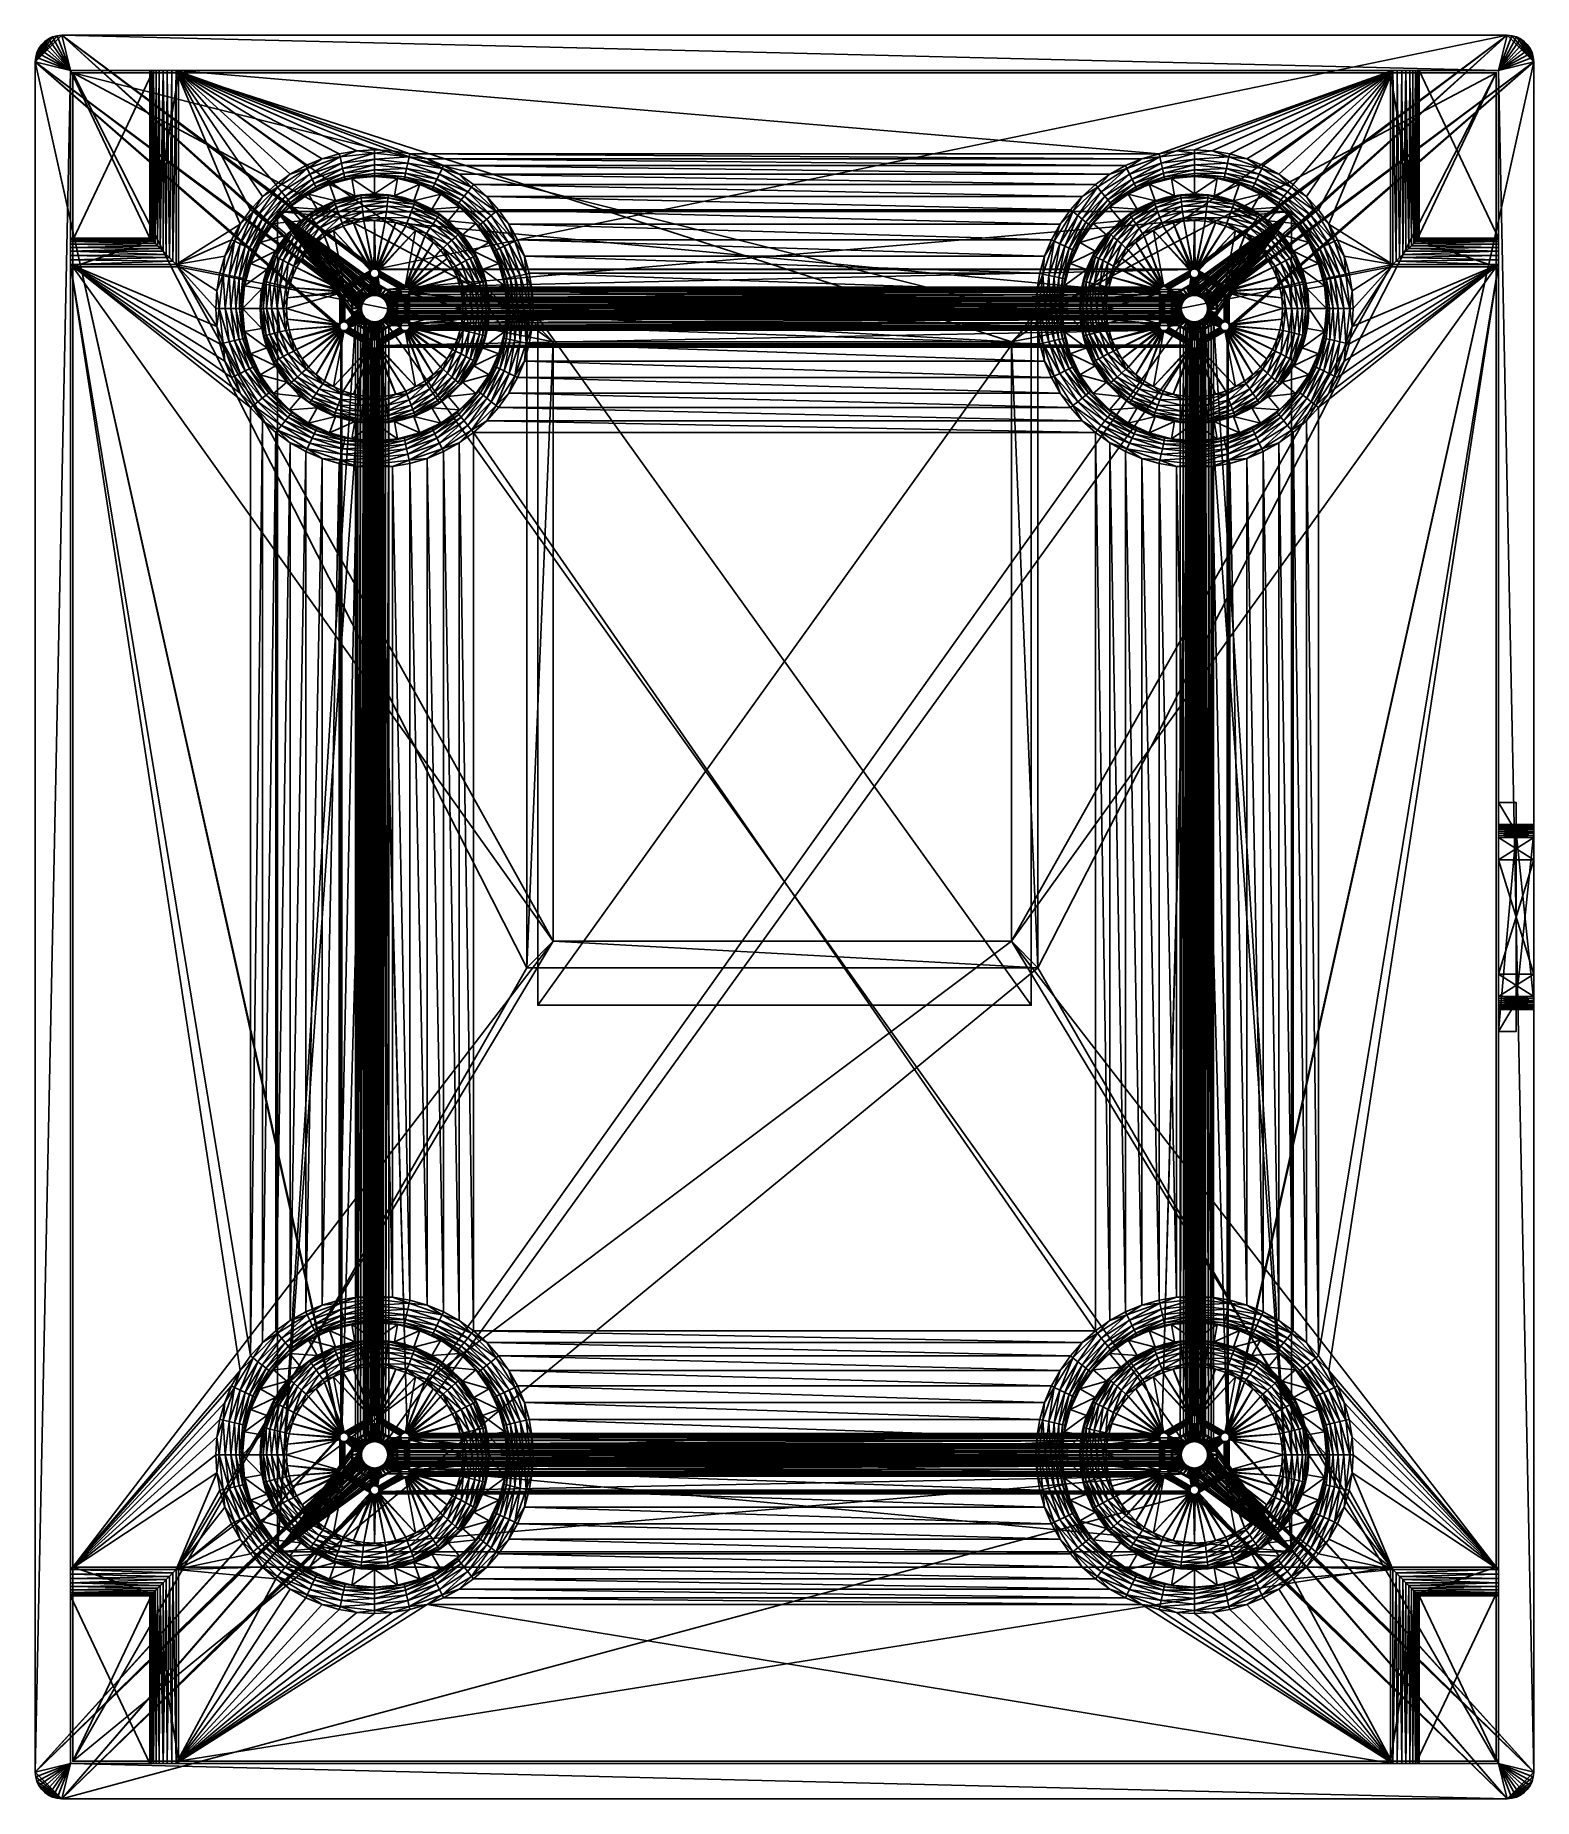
# Model space of a CAD drawing. Extents: x 0 to 170, y 0 to 200.
import ezdxf

# ---------------------------------------------------------------- set-up
doc = ezdxf.new("R2010")
doc.units = 0
for name, color, linetype in [('LAYER1', 7, 'CONTINUOUS'), ('LAYER2', 7, 'CONTINUOUS'), ('LAYER3', 7, 'CONTINUOUS')]:
    doc.layers.add(name, color=color, linetype=linetype)

msp = doc.modelspace()

# ---------------------------------------------------------------- meshes
at = {"layer": 'LAYER1', "color": 18}
mesh = msp.add_polyface(dxfattribs=at)
corners = [(3, 200), (2.48, 199.95), (3, 200, 51), (2.48, 199.95, 51), (1.97, 199.82), (1.97, 199.82, 51), (1.5, 199.6, 51), (1.5, 199.6), (1.07, 199.3), (1.07, 199.3, 51), (0.7, 198.93), (0.7, 198.93, 51), (0.4, 198.5), (0.4, 198.5, 51), (0.18, 198.03, 51), (0.18, 198.03), (0.05, 197.52), (0.05, 197.52, 51), (0, 197), (0, 197, 51), (0.05, 197.52, 51), (0, 197, 51), (4, 196, 51), (3, 200, 51), (2.48, 199.95, 51), (1.97, 199.82, 51), (1.5, 199.6, 51), (1.07, 199.3, 51), (0.7, 198.93, 51), (0.4, 198.5, 51), (0.18, 198.03, 51), (0.05, 197.52), (0.18, 198.03), (0, 197), (0.4, 198.5), (0.7, 198.93), (1.07, 199.3), (1.5, 199.6), (1.97, 199.82), (2.48, 199.95), (3, 200), (4, 196, 47.5), (4, 196, 51), (4, 177, 47.5), (13, 196, 47.5), (4, 196, 51), (4, 196, 47.5), (13, 177, 47.5), (4, 196, 47.5), (4, 177, 47.5)]
mesh.append_faces([[corners[k] for k in face] for face in [(0, 1, 2, 0), (2, 1, 3, 2), (1, 4, 3, 1), (3, 4, 5, 3), (5, 4, 6, 5), (6, 4, 7, 6), (6, 7, 8, 6), (6, 8, 9, 6), (9, 8, 10, 9), (9, 10, 11, 9), (11, 10, 12, 11), (11, 12, 13, 11), (13, 12, 14, 13), (12, 15, 14, 12), (14, 15, 16, 14), (14, 16, 17, 14), (17, 16, 18, 17), (17, 18, 19, 17), (20, 21, 22, 20), (22, 23, 24, 22), (22, 24, 25, 22), (25, 26, 22, 25), (22, 26, 27, 22), (22, 27, 28, 22), (28, 29, 22, 28), (22, 29, 30, 22), (22, 30, 20, 22), (31, 32, 33, 31), (33, 32, 34, 33), (33, 34, 35, 33), (35, 36, 33, 35), (33, 36, 37, 33), (33, 37, 38, 33), (38, 39, 33, 38), (33, 39, 40, 33), (41, 42, 43, 41), (44, 45, 46, 44), (47, 48, 49, 47)]], dxfattribs={"color": 18})
mesh = msp.add_polyface(dxfattribs=at)
corners = [(23.26, 178.58, 3), (24.43, 180.22, 3), (16, 196, 3), (25.77, 181.73, 3), (27.28, 183.07, 3), (28.92, 184.24, 3), (30.69, 185.22, 3), (3, 200), (38.67, 173.47), (38.59, 173.49), (38.5, 173.5), (34.71, 171.38), (34.65, 171.32), (34.6, 171.25), (0, 197), (34.57, 171.17), (34.54, 171.09), (34.54, 171), (34.54, 167), (34.54, 166.91), (34.57, 166.83), (34.6, 166.75), (34.65, 166.68), (15.61, 174.39, 3.03), (16, 196, 3), (15.48, 196, 3.05), (15.22, 174.78, 3.1), (14.97, 196, 3.18), (14.85, 175.15, 3.23), (14.5, 196, 3.4), (14.07, 196, 3.7), (14.17, 175.83, 3.62), (13.7, 196, 4.07), (13.88, 176.12, 3.88), (13.4, 196, 4.5), (13.62, 176.38, 4.17), (13.23, 176.77, 4.85), (13.18, 196, 4.97), (13.1, 176.9, 5.22), (13.05, 196, 5.48), (13.03, 176.97, 5.61), (13.01, 176.99, 5.8), (13, 196, 6), (13, 177, 6), (14.97, 196, 3.18), (15.48, 196, 3.05), (13, 196, 6), (16, 196, 3), (13, 196, 47.5), (13.05, 196, 5.48), (13.18, 196, 4.97), (13.4, 196, 4.5), (13.7, 196, 4.07), (14.07, 196, 3.7), (14.5, 196, 3.4), (13, 196, 47.5), (4, 196, 47.5), (13, 177, 47.5), (13, 196, 6), (13, 196, 47.5), (13, 177, 6), (13, 177, 47.5)]
mesh.append_faces([[corners[k] for k in face] for face in [(0, 1, 2, 0), (2, 1, 3, 2), (2, 3, 4, 2), (2, 5, 6, 2), (7, 8, 9, 7), (7, 9, 10, 7), (7, 11, 12, 7), (7, 12, 13, 7), (7, 13, 14, 7), (14, 13, 15, 14), (14, 15, 16, 14), (14, 17, 18, 14), (14, 18, 19, 14), (14, 20, 21, 14), (14, 21, 22, 14), (23, 24, 25, 23), (26, 25, 27, 26), (28, 27, 29, 28), (29, 30, 31, 29), (30, 32, 33, 30), (32, 34, 35, 32), (36, 34, 37, 36), (38, 37, 39, 38), (40, 39, 41, 40), (41, 39, 42, 41), (41, 42, 43, 41), (44, 45, 46, 44), (46, 45, 47, 46), (46, 47, 48, 46), (49, 50, 46, 49), (46, 50, 51, 46), (46, 51, 52, 46), (52, 53, 46, 52), (46, 53, 54, 46), (46, 54, 44, 46), (55, 56, 57, 55), (58, 59, 60, 58), (60, 59, 61, 60)]], dxfattribs={"color": 18})
mesh = msp.add_polyface(dxfattribs=at)
corners = [(26.7, 178.41, 5.28), (25.8, 176.98, 6), (26.77, 178.35, 6), (27.89, 179.61, 6), (29.09, 180.8, 5.28), (24.71, 180, 3.02), (24.43, 180.22, 3), (23.26, 178.58, 3), (22.61, 176.65, 3.02), (28.93, 181, 4.61), (26.5, 178.57, 4.61), (24.91, 175.55, 5.28), (28.68, 181.32, 4.01), (26.18, 178.82, 4.01), (24.68, 175.66, 4.61), (28.34, 181.74, 3.53), (25.76, 179.16, 3.53), (24.31, 175.84, 4.01), (27.94, 182.24, 3.19), (25.26, 179.56, 3.19), (23.82, 176.07, 3.53), (23.24, 176.35, 3.19), (25.51, 176.5, 13), (27.01, 178.64, 13), (25.8, 176.98, 6), (26.77, 178.35, 6), (27.89, 179.61, 6), (28.86, 180.49, 13), (31.16, 179.63, 5.28), (31.12, 179.7, 6), (29.88, 178.73, 6), (28.83, 177.56, 5.28), (28.77, 177.62, 6), (27.8, 176.38, 6), (29.03, 177.39, 4.61), (31.31, 179.42, 4.61), (29.33, 177.12, 4.01), (31.54, 179.08, 4.01), (29.74, 176.76, 3.53), (30.22, 176.34, 3.19), (31.85, 178.63, 3.53), (31.12, 179.7, 6), (30.14, 178.96, 13), (29.88, 178.73, 6), (28.77, 177.62, 6), (28.54, 177.36, 13), (27.8, 176.38, 6), (25.51, 176.5, 13), (28.54, 177.36, 13), (27.01, 178.64, 13), (30.14, 178.96, 13), (28.86, 180.49, 13), (38.25, 173.43), (34.79, 171.43), (3, 200), (34.71, 171.38), (34.54, 171.09), (34.54, 171), (0, 197)]
mesh.append_faces([[corners[k] for k in face] for face in [(0, 1, 2, 0), (0, 2, 3, 0), (0, 3, 4, 0), (5, 6, 7, 5), (5, 7, 8, 5), (0, 9, 10, 0), (0, 10, 11, 0), (10, 12, 13, 10), (10, 13, 14, 10), (13, 15, 16, 13), (13, 16, 17, 13), (16, 18, 19, 16), (16, 19, 20, 16), (19, 5, 21, 19), (22, 23, 24, 22), (24, 23, 25, 24), (25, 23, 26, 25), (26, 23, 27, 26), (28, 29, 30, 28), (28, 30, 31, 28), (31, 30, 32, 31), (31, 32, 33, 31), (31, 34, 28, 31), (28, 34, 35, 28), (34, 36, 35, 34), (35, 36, 37, 35), (36, 38, 37, 36), (38, 39, 40, 38), (41, 42, 43, 41), (43, 42, 44, 43), (44, 42, 45, 44), (44, 45, 46, 44), (47, 48, 49, 47), (49, 48, 50, 49), (49, 50, 51, 49), (52, 53, 54, 52), (53, 55, 54, 53), (56, 57, 58, 56)]], dxfattribs={"color": 18})
mesh = msp.add_polyface(dxfattribs=at)
corners = [(27.28, 183.07, 3), (28.92, 184.24, 3), (16, 196, 3), (30.69, 185.22, 3), (32.55, 185.99, 3), (34.49, 186.55, 3), (36.48, 186.89, 3), (38.5, 187, 3), (40.52, 186.89, 3), (42.51, 186.55, 3), (29.09, 180.8, 5.28), (27.89, 179.61, 6), (29.15, 180.73, 6), (30.52, 181.7, 6), (31.95, 182.59, 5.28), (30.85, 184.89, 3.02), (30.69, 185.22, 3), (28.92, 184.24, 3), (27.5, 182.79, 3.02), (27.28, 183.07, 3), (25.77, 181.73, 3), (24.71, 180, 3.02), (24.43, 180.22, 3), (31.84, 182.82, 4.61), (28.93, 181, 4.61), (26.7, 178.41, 5.28), (31.66, 183.19, 4.01), (28.68, 181.32, 4.01), (26.5, 178.57, 4.61), (31.43, 183.68, 3.53), (28.34, 181.74, 3.53), (26.18, 178.82, 4.01), (31.15, 184.26, 3.19), (27.94, 182.24, 3.19), (25.76, 179.16, 3.53), (25.26, 179.56, 3.19), (27.89, 179.61, 6), (28.86, 180.49, 13), (29.15, 180.73, 6), (31, 181.99, 13), (30.52, 181.7, 6), (31.99, 182.51, 6), (28.86, 180.49, 13), (30.14, 178.96, 13), (32, 180.26, 13), (31, 181.99, 13), (38.25, 173.43), (3, 200), (38.33, 173.47), (38.41, 173.49), (38.5, 173.5)]
mesh.append_faces([[corners[k] for k in face] for face in [(0, 1, 2, 0), (2, 3, 4, 2), (4, 5, 2, 4), (2, 5, 6, 2), (2, 6, 7, 2), (2, 8, 9, 2), (10, 11, 12, 10), (10, 12, 13, 10), (10, 13, 14, 10), (15, 16, 17, 15), (15, 17, 18, 15), (18, 17, 19, 18), (18, 19, 20, 18), (18, 20, 21, 18), (21, 20, 22, 21), (10, 23, 24, 10), (10, 24, 25, 10), (24, 26, 27, 24), (24, 27, 28, 24), (26, 29, 27, 26), (27, 29, 30, 27), (27, 30, 31, 27), (29, 32, 30, 29), (30, 32, 33, 30), (30, 33, 34, 30), (32, 15, 33, 32), (33, 15, 18, 33), (33, 18, 35, 33), (35, 18, 21, 35), (36, 37, 38, 36), (38, 37, 39, 38), (38, 39, 40, 38), (40, 39, 41, 40), (42, 43, 44, 42), (42, 44, 45, 42), (46, 47, 48, 46), (48, 47, 49, 48), (50, 49, 47, 50)]], dxfattribs={"color": 18})
mesh = msp.add_polyface(dxfattribs=at)
corners = [(41.86, 183.71, 5.28), (43.45, 183.16, 6), (45.05, 182.59, 5.28), (45.01, 182.51, 6), (46.48, 181.7, 6), (47.91, 180.8, 5.28), (49.5, 182.79, 3.02), (49.72, 183.07, 3), (48.08, 184.24, 3), (46.15, 184.89, 3.02), (46.31, 185.22, 3), (44.45, 185.99, 3), (42.42, 186.2, 3.02), (42.51, 186.55, 3), (48.07, 181, 4.61), (45.16, 182.82, 4.61), (41.91, 183.96, 4.61), (48.32, 181.32, 4.01), (45.34, 183.19, 4.01), (42.01, 184.36, 4.01), (48.66, 181.74, 3.53), (45.57, 183.68, 3.53), (42.13, 184.89, 3.53), (49.06, 182.24, 3.19), (45.85, 184.26, 3.19), (42.27, 185.51, 3.19), (41.84, 183.62, 6), (43.63, 183.1, 13), (43.45, 183.16, 6), (45.01, 182.51, 6), (46, 181.99, 13), (46.48, 181.7, 6), (48.14, 180.49, 13), (42.95, 181.22, 13), (46, 181.99, 13), (43.63, 183.1, 13), (40.76, 181.8, 13), (3, 200), (3, 200, 51), (167, 200), (13, 196, 47.5), (16, 196, 3), (154, 196, 3)]
mesh.append_faces([[corners[k] for k in face] for face in [(0, 1, 2, 0), (2, 1, 3, 2), (2, 3, 4, 2), (2, 4, 5, 2), (6, 7, 8, 6), (6, 8, 9, 6), (9, 8, 10, 9), (9, 10, 11, 9), (9, 11, 12, 9), (12, 11, 13, 12), (2, 14, 15, 2), (2, 15, 0, 2), (0, 15, 16, 0), (14, 17, 15, 14), (15, 17, 18, 15), (15, 18, 16, 15), (16, 18, 19, 16), (17, 20, 18, 17), (18, 20, 21, 18), (18, 21, 19, 18), (19, 21, 22, 19), (20, 23, 21, 20), (21, 23, 24, 21), (21, 24, 22, 21), (22, 24, 25, 22), (23, 6, 24, 23), (24, 6, 9, 24), (24, 9, 25, 24), (25, 9, 12, 25), (26, 27, 28, 26), (28, 27, 29, 28), (29, 27, 30, 29), (29, 30, 31, 29), (31, 30, 32, 31), (33, 34, 35, 33), (33, 35, 36, 33), (37, 38, 39, 37), (40, 41, 42, 40)]], dxfattribs={"color": 18})
mesh = msp.add_polyface(dxfattribs=at)
corners = [(114.3, 172.92, 3.02), (114.51, 174.95, 3), (113.95, 173.01, 3), (113.61, 171.02, 3), (113.86, 169, 3.02), (113.5, 169, 3), (114.99, 172.77, 3.19), (114.56, 169, 3.19), (56.5, 169, 3), (113.5, 169, 3), (56.39, 171.02, 3), (113.61, 171.02, 3), (56.05, 173.01, 3), (113.95, 173.01, 3), (55.49, 174.95, 3), (114.51, 174.95, 3), (54.72, 176.81, 3), (115.28, 176.81, 3), (53.74, 178.58, 3), (116.26, 178.58, 3), (52.57, 180.22, 3), (117.43, 180.22, 3), (51.23, 181.73, 3), (118.77, 181.73, 3), (49.72, 183.07, 3), (120.28, 183.07, 3), (48.08, 184.24, 3), (121.92, 184.24, 3), (46.31, 185.22, 3), (123.69, 185.22, 3), (44.45, 185.99, 3), (125.55, 185.99, 3), (42.51, 186.55, 3), (127.49, 186.55, 3), (16, 196, 3), (154, 196, 3), (166, 196, 51), (3, 200, 51), (4, 196, 51), (131.33, 173.47), (131.25, 173.43), (38.75, 173.43), (127.79, 171.43), (42.21, 171.43), (42.29, 171.38), (127.71, 171.38), (42.35, 171.32), (127.65, 171.32), (42.4, 171.25), (127.6, 171.25), (42.43, 171.17), (127.57, 171.17), (42.46, 171.09), (127.54, 171.09), (42.46, 171), (127.54, 171), (167, 200), (38.67, 173.47), (3, 200), (157, 196, 47.5), (4, 196, 51), (13, 196, 47.5), (154, 196, 3)]
mesh.append_faces([[corners[k] for k in face] for face in [(0, 1, 2, 0), (0, 2, 3, 0), (0, 3, 4, 0), (4, 3, 5, 4), (6, 0, 7, 6), (7, 0, 4, 7), (8, 9, 10, 8), (10, 9, 11, 10), (10, 11, 12, 10), (12, 11, 13, 12), (12, 13, 14, 12), (14, 13, 15, 14), (14, 15, 16, 14), (16, 15, 17, 16), (16, 17, 18, 16), (18, 17, 19, 18), (18, 19, 20, 18), (20, 19, 21, 20), (20, 21, 22, 20), (22, 21, 23, 22), (22, 23, 24, 22), (24, 23, 25, 24), (26, 25, 27, 26), (28, 27, 29, 28), (30, 29, 31, 30), (32, 31, 33, 32), (34, 33, 35, 34), (36, 37, 38, 36), (39, 40, 41, 39), (40, 42, 43, 40), (44, 42, 45, 44), (46, 45, 47, 46), (48, 47, 49, 48), (50, 49, 51, 50), (52, 51, 53, 52), (54, 53, 55, 54), (56, 57, 58, 56), (59, 60, 61, 59), (61, 62, 59, 61)]], dxfattribs={"color": 18})
mesh = msp.add_polyface(dxfattribs=at)
corners = [(128.14, 183.71, 5.28), (128.16, 183.62, 6), (129.82, 183.91, 6), (131.5, 184.09, 5.28), (131.5, 184, 6), (133.18, 183.91, 6), (131.5, 186.64, 3.02), (133.52, 186.89, 3), (131.5, 187, 3), (129.48, 186.89, 3), (127.58, 186.2, 3.02), (127.49, 186.55, 3), (125.55, 185.99, 3), (123.85, 184.89, 3.02), (123.69, 185.22, 3), (121.92, 184.24, 3), (120.5, 182.79, 3.02), (131.5, 184.34, 4.61), (128.09, 183.96, 4.61), (131.5, 184.75, 4.01), (127.99, 184.36, 4.01), (124.84, 182.82, 4.61), (131.5, 185.3, 3.53), (127.87, 184.89, 3.53), (124.66, 183.19, 4.01), (124.43, 183.68, 3.53), (131.5, 185.94, 3.19), (127.73, 185.51, 3.19), (124.15, 184.26, 3.19), (120.94, 182.24, 3.19), (128.16, 183.62, 6), (128.9, 183.77, 13), (129.82, 183.91, 6), (131.5, 184, 13), (131.5, 184, 6), (133.18, 183.91, 6), (167, 200), (3, 200, 51), (167, 200, 51), (166, 196, 51), (167, 200, 51), (3, 200, 51), (167, 200), (131.33, 173.47), (38.67, 173.47), (157, 196, 47.5), (166, 196, 51), (4, 196, 51)]
mesh.append_faces([[corners[k] for k in face] for face in [(0, 1, 2, 0), (0, 2, 3, 0), (3, 2, 4, 3), (3, 4, 5, 3), (6, 7, 8, 6), (6, 8, 9, 6), (6, 9, 10, 6), (10, 9, 11, 10), (10, 11, 12, 10), (10, 12, 13, 10), (13, 12, 14, 13), (13, 14, 15, 13), (13, 15, 16, 13), (3, 17, 0, 3), (0, 17, 18, 0), (17, 19, 18, 17), (18, 19, 20, 18), (18, 20, 21, 18), (19, 22, 20, 19), (20, 22, 23, 20), (20, 23, 24, 20), (24, 23, 25, 24), (22, 26, 23, 22), (23, 26, 27, 23), (23, 27, 25, 23), (25, 27, 28, 25), (26, 6, 27, 26), (27, 6, 10, 27), (27, 10, 28, 27), (28, 10, 13, 28), (28, 13, 29, 28), (30, 31, 32, 30), (32, 31, 33, 32), (32, 33, 34, 32), (34, 33, 35, 34), (36, 37, 38, 36), (39, 40, 41, 39), (42, 43, 44, 42), (45, 46, 47, 45)]], dxfattribs={"color": 18})
mesh = msp.add_polyface(dxfattribs=at)
corners = [(140.91, 180.8, 5.28), (139.48, 181.7, 6), (140.85, 180.73, 6), (142.11, 179.61, 6), (145.29, 180, 3.02), (145.57, 180.22, 3), (144.23, 181.73, 3), (142.5, 182.79, 3.02), (142.72, 183.07, 3), (141.08, 184.24, 3), (139.15, 184.89, 3.02), (143.5, 178.57, 4.61), (141.07, 181, 4.61), (138.05, 182.59, 5.28), (143.82, 178.82, 4.01), (141.32, 181.32, 4.01), (138.16, 182.82, 4.61), (144.24, 179.16, 3.53), (141.66, 181.74, 3.53), (138.34, 183.19, 4.01), (144.74, 179.56, 3.19), (142.06, 182.24, 3.19), (138.57, 183.68, 3.53), (138.85, 184.26, 3.19), (144.23, 181.73, 3), (145.57, 180.22, 3), (154, 196, 3), (146.74, 178.58, 3), (154, 174, 3), (129.48, 186.89, 3), (131.5, 187, 3), (133.52, 186.89, 3), (135.51, 186.55, 3), (137.45, 185.99, 3), (139.31, 185.22, 3), (141.08, 184.24, 3), (142.72, 183.07, 3), (139.48, 181.7, 6), (141.14, 180.49, 13), (140.85, 180.73, 6), (142.11, 179.61, 6), (167, 200), (131.67, 173.47), (131.59, 173.49), (131.5, 173.5), (131.41, 173.49), (131.33, 173.47), (170, 197), (135.35, 166.68), (135.4, 166.75), (135.43, 166.83), (135.46, 171.09), (135.43, 171.17), (135.4, 171.25), (135.35, 171.32)]
mesh.append_faces([[corners[k] for k in face] for face in [(0, 1, 2, 0), (0, 2, 3, 0), (4, 5, 6, 4), (4, 6, 7, 4), (7, 6, 8, 7), (7, 8, 9, 7), (7, 9, 10, 7), (0, 11, 12, 0), (0, 12, 13, 0), (12, 14, 15, 12), (12, 15, 16, 12), (15, 17, 18, 15), (15, 18, 19, 15), (18, 20, 21, 18), (18, 21, 22, 18), (20, 4, 21, 20), (21, 4, 7, 21), (21, 7, 23, 21), (24, 25, 26, 24), (26, 25, 27, 26), (26, 27, 28, 26), (26, 29, 30, 26), (26, 30, 31, 26), (26, 32, 33, 26), (26, 33, 34, 26), (34, 35, 26, 34), (26, 35, 36, 26), (26, 36, 24, 26), (37, 38, 39, 37), (39, 38, 40, 39), (41, 42, 43, 41), (41, 43, 44, 41), (41, 45, 46, 41), (47, 48, 49, 47), (47, 49, 50, 47), (47, 51, 52, 47), (47, 52, 53, 47), (41, 53, 54, 41)]], dxfattribs={"color": 18})
mesh = msp.add_polyface(dxfattribs=at)
corners = [(141.17, 177.56, 5.28), (142.2, 176.38, 6), (141.23, 177.62, 6), (140.12, 178.73, 6), (138.84, 179.63, 5.28), (138.69, 179.42, 4.61), (140.97, 177.39, 4.61), (138.46, 179.08, 4.01), (140.67, 177.12, 4.01), (138.15, 178.63, 3.53), (140.26, 176.76, 3.53), (141.46, 177.36, 13), (139.86, 178.96, 13), (141.23, 177.62, 6), (140.12, 178.73, 6), (140.91, 180.8, 5.28), (142.11, 179.61, 6), (143.3, 178.41, 5.28), (143.23, 178.35, 6), (144.2, 176.98, 6), (145.09, 175.55, 5.28), (147.39, 176.65, 3.02), (147.72, 176.81, 3), (146.74, 178.58, 3), (145.29, 180, 3.02), (145.57, 180.22, 3), (145.32, 175.66, 4.61), (143.5, 178.57, 4.61), (145.69, 175.84, 4.01), (143.82, 178.82, 4.01), (141.07, 181, 4.61), (146.18, 176.07, 3.53), (144.24, 179.16, 3.53), (141.32, 181.32, 4.01), (146.76, 176.35, 3.19), (144.74, 179.56, 3.19), (141.66, 181.74, 3.53), (141.14, 180.49, 13), (142.99, 178.64, 13), (142.11, 179.61, 6), (143.23, 178.35, 6), (144.49, 176.5, 13), (144.2, 176.98, 6), (141.46, 177.36, 13), (144.49, 176.5, 13), (142.99, 178.64, 13), (139.86, 178.96, 13), (141.14, 180.49, 13), (135.21, 171.43), (131.75, 173.43), (167, 200), (135.29, 171.38), (135.35, 171.32), (131.67, 173.47), (131.5, 173.5), (131.41, 173.49), (135.46, 171), (135.46, 171.09), (170, 197)]
mesh.append_faces([[corners[k] for k in face] for face in [(0, 1, 2, 0), (0, 2, 3, 0), (0, 3, 4, 0), (0, 5, 6, 0), (6, 7, 8, 6), (8, 9, 10, 8), (11, 12, 13, 11), (13, 12, 14, 13), (15, 16, 17, 15), (17, 16, 18, 17), (17, 18, 19, 17), (17, 19, 20, 17), (21, 22, 23, 21), (21, 23, 24, 21), (24, 23, 25, 24), (17, 26, 27, 17), (17, 27, 15, 17), (27, 28, 29, 27), (27, 29, 30, 27), (29, 31, 32, 29), (29, 32, 33, 29), (32, 34, 35, 32), (32, 35, 36, 32), (34, 21, 35, 34), (35, 21, 24, 35), (37, 38, 39, 37), (39, 38, 40, 39), (38, 41, 40, 38), (40, 41, 42, 40), (43, 44, 45, 43), (43, 45, 46, 43), (46, 45, 47, 46), (48, 49, 50, 48), (48, 50, 51, 48), (51, 50, 52, 51), (49, 53, 50, 49), (54, 55, 50, 54), (56, 57, 58, 56)]], dxfattribs={"color": 18})
mesh = msp.add_polyface(dxfattribs=at)
corners = [(166, 196, 51), (166, 196, 47.5), (166, 177, 47.5), (170, 197), (135.46, 166.91), (135.46, 167), (135.46, 171), (135.4, 171.25), (167, 200), (157, 177, 6), (157, 196, 6), (156.99, 176.99, 5.8), (156.95, 196, 5.48), (156.97, 176.97, 5.61), (156.94, 176.94, 5.41), (156.9, 176.9, 5.22), (156.82, 196, 4.97), (156.77, 176.77, 4.85), (156.6, 196, 4.5), (156.6, 176.6, 4.5), (156.38, 176.38, 4.17), (156.3, 196, 4.07), (156.12, 176.12, 3.88), (155.93, 196, 3.7), (155.83, 175.83, 3.62), (155.5, 196, 3.4), (155.5, 175.5, 3.4), (155.15, 175.15, 3.23), (155.03, 196, 3.18), (154.78, 174.78, 3.1), (154.52, 196, 3.05), (154.39, 174.39, 3.03), (154, 196, 3), (154, 174, 3), (157, 177, 6), (157, 177, 47.5), (157, 196, 6), (157, 196, 47.5), (154.52, 196, 3.05), (155.03, 196, 3.18), (154, 196, 3), (155.5, 196, 3.4), (155.93, 196, 3.7), (156.3, 196, 4.07), (156.6, 196, 4.5), (156.82, 196, 4.97), (166, 196, 47.5), (157, 196, 47.5), (166, 177, 47.5), (157, 177, 47.5), (157, 177, 6), (166, 177, 47.5), (157, 177, 47.5)]
mesh.append_faces([[corners[k] for k in face] for face in [(0, 1, 2, 0), (3, 4, 5, 3), (3, 5, 6, 3), (3, 7, 8, 3), (9, 10, 11, 9), (11, 10, 12, 11), (11, 12, 13, 11), (13, 12, 14, 13), (14, 12, 15, 14), (15, 12, 16, 15), (15, 16, 17, 15), (17, 16, 18, 17), (17, 18, 19, 17), (19, 18, 20, 19), (18, 21, 20, 18), (20, 21, 22, 20), (21, 23, 22, 21), (22, 23, 24, 22), (23, 25, 24, 23), (24, 25, 26, 24), (26, 25, 27, 26), (27, 25, 28, 27), (27, 28, 29, 27), (29, 28, 30, 29), (29, 30, 31, 29), (31, 30, 32, 31), (31, 32, 33, 31), (34, 35, 36, 34), (36, 35, 37, 36), (38, 39, 40, 38), (40, 39, 41, 40), (40, 41, 42, 40), (42, 43, 40, 42), (40, 43, 44, 40), (40, 44, 45, 40), (46, 47, 48, 46), (48, 47, 49, 48), (50, 51, 52, 50)]], dxfattribs={"color": 18})
mesh = msp.add_polyface(dxfattribs=at)
corners = [(167.52, 199.95, 51), (167, 200, 51), (166, 196, 51), (170, 197, 51), (169.95, 197.52, 51), (169.82, 198.03, 51), (169.6, 198.5, 51), (169.3, 198.93, 51), (168.93, 199.3, 51), (168.5, 199.6, 51), (168.03, 199.82, 51), (167, 200), (167.52, 199.95), (170, 197), (168.03, 199.82), (168.5, 199.6), (168.93, 199.3), (169.3, 198.93), (169.6, 198.5), (169.82, 198.03), (169.95, 197.52), (170, 197), (169.95, 197.52), (170, 197, 51), (169.95, 197.52, 51), (169.82, 198.03), (169.82, 198.03, 51), (169.6, 198.5, 51), (169.6, 198.5), (169.3, 198.93), (169.3, 198.93, 51), (168.93, 199.3), (168.93, 199.3, 51), (168.5, 199.6), (168.5, 199.6, 51), (168.03, 199.82, 51), (168.03, 199.82), (167.52, 199.95), (167.52, 199.95, 51), (167, 200), (167, 200, 51), (156.82, 196, 4.97), (156.95, 196, 5.48), (154, 196, 3), (157, 196, 6), (157, 196, 47.5), (166, 196, 47.5), (166, 196, 51)]
mesh.append_faces([[corners[k] for k in face] for face in [(0, 1, 2, 0), (2, 3, 4, 2), (4, 5, 2, 4), (2, 5, 6, 2), (2, 6, 7, 2), (7, 8, 2, 7), (2, 8, 9, 2), (2, 9, 10, 2), (10, 0, 2, 10), (11, 12, 13, 11), (13, 12, 14, 13), (13, 14, 15, 13), (15, 16, 13, 15), (13, 16, 17, 13), (13, 17, 18, 13), (18, 19, 13, 18), (13, 19, 20, 13), (21, 22, 23, 21), (23, 22, 24, 23), (22, 25, 24, 22), (24, 25, 26, 24), (26, 25, 27, 26), (27, 25, 28, 27), (27, 28, 29, 27), (27, 29, 30, 27), (30, 29, 31, 30), (30, 31, 32, 30), (32, 31, 33, 32), (32, 33, 34, 32), (34, 33, 35, 34), (33, 36, 35, 33), (35, 36, 37, 35), (35, 37, 38, 35), (38, 37, 39, 38), (38, 39, 40, 38), (41, 42, 43, 41), (43, 42, 44, 43), (43, 44, 45, 43), (46, 47, 45, 46)]], dxfattribs={"color": 18})
mesh = msp.add_polyface(dxfattribs=at)
corners = [(26.7, 48.41, 5.28), (27.89, 49.61, 6), (29.09, 50.8, 5.28), (29.15, 50.73, 6), (30.52, 51.7, 6), (31.95, 52.59, 5.28), (27.5, 52.79, 3.02), (25.77, 51.73, 3), (24.71, 50, 3.02), (24.43, 50.22, 3), (23.26, 48.58, 3), (31.84, 52.82, 4.61), (28.93, 51, 4.61), (26.5, 48.57, 4.61), (31.66, 53.19, 4.01), (28.68, 51.32, 4.01), (26.18, 48.82, 4.01), (28.34, 51.74, 3.53), (25.76, 49.16, 3.53), (27.94, 52.24, 3.19), (25.26, 49.56, 3.19), (23.24, 46.35, 3.19), (27.89, 49.61, 6), (27.01, 48.64, 13), (28.86, 50.49, 13), (29.15, 50.73, 6), (31, 51.99, 13), (30.52, 51.7, 6), (31.16, 49.63, 5.28), (32.46, 50.51, 6), (31.12, 49.7, 6), (29.88, 48.73, 6), (28.83, 47.56, 5.28), (29.03, 47.39, 4.61), (31.31, 49.42, 4.61), (33.92, 51.07, 5.28), (31.54, 49.08, 4.01), (34.01, 50.83, 4.61), (32.46, 50.51, 6), (32, 50.26, 13), (31.12, 49.7, 6), (30.14, 48.96, 13), (29.88, 48.73, 6), (27.01, 48.64, 13), (30.14, 48.96, 13), (28.86, 50.49, 13), (32, 50.26, 13), (31, 51.99, 13), (34.05, 51.22, 13), (0, 3, 51), (0, 197), (0, 3)]
mesh.append_faces([[corners[k] for k in face] for face in [(0, 1, 2, 0), (2, 1, 3, 2), (2, 3, 4, 2), (2, 4, 5, 2), (6, 7, 8, 6), (8, 7, 9, 8), (8, 9, 10, 8), (2, 11, 12, 2), (2, 12, 0, 2), (0, 12, 13, 0), (12, 14, 15, 12), (12, 15, 13, 12), (13, 15, 16, 13), (15, 17, 16, 15), (16, 17, 18, 16), (17, 19, 18, 17), (18, 19, 20, 18), (19, 6, 20, 19), (20, 6, 8, 20), (20, 8, 21, 20), (22, 23, 24, 22), (22, 24, 25, 22), (25, 24, 26, 25), (25, 26, 27, 25), (28, 29, 30, 28), (28, 30, 31, 28), (28, 31, 32, 28), (28, 33, 34, 28), (28, 34, 35, 28), (34, 36, 37, 34), (38, 39, 40, 38), (39, 41, 40, 39), (40, 41, 42, 40), (43, 44, 45, 43), (45, 44, 46, 45), (45, 46, 47, 45), (47, 46, 48, 47), (49, 50, 51, 49)]], dxfattribs={"color": 18})
mesh = msp.add_polyface(dxfattribs=at)
corners = [(38.5, 57, 3), (38.5, 151, 3), (36.48, 56.89, 3), (36.48, 151.11, 3), (34.49, 56.55, 3), (34.49, 151.45, 3), (32.55, 55.99, 3), (32.55, 152.01, 3), (30.69, 55.22, 3), (30.69, 152.78, 3), (28.92, 54.24, 3), (28.92, 153.76, 3), (27.28, 53.07, 3), (27.28, 154.93, 3), (25.77, 51.73, 3), (25.77, 156.27, 3), (24.43, 50.22, 3), (4, 174, 3), (23.26, 48.58, 3), (4, 26, 3), (38.5, 56.64, 3.02), (38.5, 57, 3), (36.48, 56.89, 3), (34.58, 56.2, 3.02), (34.49, 56.55, 3), (32.55, 55.99, 3), (30.85, 54.89, 3.02), (30.69, 55.22, 3), (28.92, 54.24, 3), (27.5, 52.79, 3.02), (38.5, 54.34, 4.61), (38.5, 54.75, 4.01), (35.09, 53.96, 4.61), (34.99, 54.36, 4.01), (38.5, 55.3, 3.53), (34.87, 54.89, 3.53), (38.5, 55.94, 3.19), (34.73, 55.51, 3.19), (31.43, 53.68, 3.53), (31.15, 54.26, 3.19), (4, 196, 51), (0, 3, 51), (4, 4, 51), (34.79, 41.43), (38.25, 164.57), (38.25, 43.43), (34.65, 41.32), (34.71, 166.62), (34.71, 41.38), (34.79, 166.57), (38.33, 164.53), (38.33, 43.47), (34.6, 41.25), (0, 197), (4, 23, 47.5), (4, 26, 3), (4, 174, 3), (4, 177, 47.5), (4, 4, 51)]
mesh.append_faces([[corners[k] for k in face] for face in [(0, 1, 2, 0), (2, 3, 4, 2), (4, 5, 6, 4), (6, 7, 8, 6), (8, 9, 10, 8), (10, 11, 12, 10), (12, 13, 14, 12), (14, 15, 16, 14), (16, 17, 18, 16), (18, 17, 19, 18), (20, 21, 22, 20), (20, 22, 23, 20), (23, 22, 24, 23), (23, 24, 25, 23), (23, 25, 26, 23), (26, 25, 27, 26), (26, 27, 28, 26), (26, 28, 29, 26), (30, 31, 32, 30), (32, 31, 33, 32), (31, 34, 33, 31), (33, 34, 35, 33), (34, 36, 35, 34), (35, 36, 37, 35), (35, 37, 38, 35), (38, 37, 39, 38), (36, 20, 37, 36), (37, 20, 23, 37), (37, 23, 39, 37), (39, 23, 26, 39), (40, 41, 42, 40), (43, 44, 45, 43), (46, 47, 48, 46), (48, 49, 43, 48), (45, 50, 51, 45), (46, 52, 53, 46), (54, 55, 56, 54), (54, 56, 57, 54), (57, 58, 54, 57)]], dxfattribs={"color": 18})
mesh = msp.add_polyface(dxfattribs=at)
corners = [(36.48, 56.89, 3), (38.5, 151, 3), (36.48, 151.11, 3), (34.49, 56.55, 3), (34.49, 151.45, 3), (32.55, 55.99, 3), (32.55, 152.01, 3), (30.69, 55.22, 3), (30.69, 152.78, 3), (28.92, 54.24, 3), (28.92, 153.76, 3), (27.28, 53.07, 3), (27.28, 154.93, 3), (25.77, 51.73, 3), (25.77, 156.27, 3), (24.43, 50.22, 3), (24.43, 157.78, 3), (4, 174, 3), (30.85, 153.11, 3.02), (28.92, 153.76, 3), (30.69, 152.78, 3), (32.55, 152.01, 3), (34.58, 151.8, 3.02), (34.49, 151.45, 3), (36.48, 151.11, 3), (38.5, 151.36, 3.02), (38.5, 151, 3), (35.09, 154.04, 4.61), (34.99, 153.64, 4.01), (38.5, 153.66, 4.61), (38.5, 153.25, 4.01), (31.43, 154.32, 3.53), (34.87, 153.11, 3.53), (38.5, 152.7, 3.53), (31.15, 153.74, 3.19), (34.73, 152.49, 3.19), (38.5, 152.06, 3.19), (4, 196, 51), (0, 197, 51), (0, 3, 51), (34.79, 166.57), (38.25, 164.57), (34.79, 41.43), (0, 197), (34.65, 166.68), (34.65, 41.32), (34.71, 166.62), (34.71, 41.38), (38.33, 164.53), (38.25, 43.43), (34.6, 41.25), (0, 3), (4, 177, 47.5), (4, 196, 51), (4, 4, 51), (0, 197, 51), (0, 197), (0, 3, 51)]
mesh.append_faces([[corners[k] for k in face] for face in [(0, 1, 2, 0), (3, 2, 4, 3), (5, 4, 6, 5), (7, 6, 8, 7), (9, 8, 10, 9), (11, 10, 12, 11), (13, 12, 14, 13), (15, 14, 16, 15), (15, 16, 17, 15), (18, 19, 20, 18), (18, 20, 21, 18), (18, 21, 22, 18), (22, 21, 23, 22), (22, 23, 24, 22), (22, 24, 25, 22), (25, 24, 26, 25), (27, 28, 29, 27), (29, 28, 30, 29), (28, 31, 32, 28), (28, 32, 30, 28), (30, 32, 33, 30), (31, 34, 32, 31), (32, 34, 35, 32), (32, 35, 33, 32), (33, 35, 36, 33), (34, 18, 35, 34), (35, 18, 22, 35), (35, 22, 36, 35), (36, 22, 25, 36), (37, 38, 39, 37), (40, 41, 42, 40), (43, 44, 45, 43), (45, 44, 46, 45), (47, 46, 40, 47), (41, 48, 49, 41), (43, 50, 51, 43), (52, 53, 54, 52), (55, 56, 57, 55)]], dxfattribs={"color": 18})
mesh = msp.add_polyface(dxfattribs=at)
corners = [(23.79, 172.36, 5.28), (23.88, 172.34, 6), (24.34, 173.95, 6), (24.91, 175.55, 5.28), (24.99, 175.51, 6), (25.8, 176.98, 6), (26.7, 178.41, 5.28), (26.5, 178.57, 4.61), (24.68, 175.66, 4.61), (23.54, 172.41, 4.61), (26.18, 178.82, 4.01), (24.31, 175.84, 4.01), (25.76, 179.16, 3.53), (23.82, 176.07, 3.53), (23.14, 172.51, 4.01), (25.26, 179.56, 3.19), (23.24, 176.35, 3.19), (23.88, 172.34, 6), (23.73, 171.6, 13), (24.4, 174.13, 13), (24.34, 173.95, 6), (24.99, 175.51, 6), (25.51, 176.5, 13), (25.8, 176.98, 6), (27.07, 175, 5.28), (26.34, 173.61, 6), (25.96, 172.09, 5.28), (25.88, 172.11, 6), (25.59, 170.57, 6), (25.59, 169, 5.28), (25.84, 169, 4.61), (26.21, 172.03, 4.61), (26.25, 169, 4.01), (26.61, 171.93, 4.01), (27.29, 174.88, 4.61), (26.99, 175.04, 6), (26.28, 173.45, 13), (26.34, 173.61, 6), (25.88, 172.11, 6), (25.7, 171.26, 13), (25.59, 170.57, 6), (25.5, 169, 13), (23.5, 169, 13), (25.7, 171.26, 13), (23.73, 171.6, 13), (26.28, 173.45, 13), (24.4, 174.13, 13), (27.24, 175.5, 13), (25.51, 176.5, 13), (28.54, 177.36, 13), (34.54, 166.91), (34.57, 166.83), (0, 197)]
mesh.append_faces([[corners[k] for k in face] for face in [(0, 1, 2, 0), (0, 2, 3, 0), (3, 2, 4, 3), (3, 4, 5, 3), (3, 5, 6, 3), (3, 7, 8, 3), (3, 8, 0, 3), (0, 8, 9, 0), (8, 10, 11, 8), (8, 11, 9, 8), (11, 12, 13, 11), (11, 13, 14, 11), (13, 15, 16, 13), (17, 18, 19, 17), (17, 19, 20, 17), (20, 19, 21, 20), (19, 22, 21, 19), (21, 22, 23, 21), (24, 25, 26, 24), (26, 25, 27, 26), (26, 27, 28, 26), (26, 28, 29, 26), (26, 30, 31, 26), (26, 31, 24, 26), (31, 32, 33, 31), (31, 33, 34, 31), (35, 36, 37, 35), (37, 36, 38, 37), (36, 39, 38, 36), (38, 39, 40, 38), (39, 41, 40, 39), (42, 43, 44, 42), (44, 43, 45, 44), (44, 45, 46, 44), (46, 45, 47, 46), (46, 47, 48, 46), (48, 47, 49, 48), (50, 51, 52, 50)]], dxfattribs={"color": 18})
mesh = msp.add_polyface(dxfattribs=at)
corners = [(4, 174, 3), (20.61, 166.98, 3), (16, 174, 3), (4, 177, 47.5), (4, 174, 3), (4, 177, 6), (4, 174.52, 3.05), (4, 175.03, 3.18), (4, 175.5, 3.4), (4, 175.93, 3.7), (4, 176.3, 4.07), (4, 176.6, 4.5), (4, 176.82, 4.97), (4, 176.95, 5.48), (13.23, 176.77, 4.85), (13.18, 196, 4.97), (13.1, 176.9, 5.22), (13.05, 196, 5.48), (13.06, 176.94, 5.41), (13.03, 176.97, 5.61), (13, 177, 6), (4, 177, 6), (13.01, 176.99, 5.8), (4, 176.95, 5.48), (13.03, 176.97, 5.61), (13.06, 176.94, 5.41), (13.1, 176.9, 5.22), (4, 176.82, 4.97), (13.23, 176.77, 4.85), (4, 176.6, 4.5), (13.4, 176.6, 4.5), (13.62, 176.38, 4.17), (4, 176.3, 4.07), (13.88, 176.12, 3.88), (4, 175.93, 3.7), (14.17, 175.83, 3.62), (4, 175.5, 3.4), (14.5, 175.5, 3.4), (14.85, 175.15, 3.23), (4, 175.03, 3.18), (15.22, 174.78, 3.1), (4, 174.52, 3.05), (15.61, 174.39, 3.03), (4, 174, 3), (16, 174, 3), (13, 177, 6), (13, 177, 47.5), (4, 177, 6), (4, 177, 47.5)]
mesh.append_faces([[corners[k] for k in face] for face in [(0, 1, 2, 0), (3, 4, 5, 3), (6, 7, 4, 6), (4, 7, 8, 4), (4, 8, 9, 4), (9, 10, 4, 9), (4, 10, 11, 4), (4, 11, 12, 4), (12, 13, 4, 12), (4, 13, 5, 4), (14, 15, 16, 14), (16, 17, 18, 16), (18, 17, 19, 18), (20, 21, 22, 20), (22, 21, 23, 22), (22, 23, 24, 22), (24, 23, 25, 24), (25, 23, 26, 25), (26, 23, 27, 26), (26, 27, 28, 26), (28, 27, 29, 28), (28, 29, 30, 28), (30, 29, 31, 30), (29, 32, 31, 29), (31, 32, 33, 31), (32, 34, 33, 32), (33, 34, 35, 33), (34, 36, 35, 34), (35, 36, 37, 35), (37, 36, 38, 37), (38, 36, 39, 38), (38, 39, 40, 38), (40, 39, 41, 40), (40, 41, 42, 40), (42, 41, 43, 42), (42, 43, 44, 42), (45, 46, 47, 45), (47, 46, 48, 47)]], dxfattribs={"color": 18})
mesh = msp.add_polyface(dxfattribs=at)
corners = [(16, 174, 3), (20.61, 166.98, 3), (20.5, 169, 3), (20.61, 171.02, 3), (20.95, 173.01, 3), (21.51, 174.95, 3), (22.28, 176.81, 3), (23.26, 178.58, 3), (16, 196, 3), (23.41, 169, 5.28), (23.59, 170.68, 6), (23.79, 172.36, 5.28), (23.88, 172.34, 6), (22.61, 176.65, 3.02), (23.26, 178.58, 3), (22.28, 176.81, 3), (21.51, 174.95, 3), (21.3, 172.92, 3.02), (20.95, 173.01, 3), (20.61, 171.02, 3), (20.86, 169, 3.02), (23.54, 172.41, 4.61), (24.31, 175.84, 4.01), (23.14, 172.51, 4.01), (23.16, 169, 4.61), (23.82, 176.07, 3.53), (22.61, 172.63, 3.53), (22.75, 169, 4.01), (23.24, 176.35, 3.19), (21.99, 172.77, 3.19), (22.2, 169, 3.53), (24.71, 180, 3.02), (21.56, 169, 3.19), (23.59, 170.68, 6), (23.5, 169, 13), (23.73, 171.6, 13), (23.88, 172.34, 6), (16, 174, 3), (16, 196, 3), (15.61, 174.39, 3.03), (15.48, 196, 3.05), (15.22, 174.78, 3.1), (14.97, 196, 3.18), (14.85, 175.15, 3.23), (14.5, 196, 3.4), (14.5, 175.5, 3.4), (14.17, 175.83, 3.62), (14.07, 196, 3.7), (13.88, 176.12, 3.88), (13.7, 196, 4.07), (13.62, 176.38, 4.17), (13.4, 196, 4.5), (13.4, 176.6, 4.5), (13.23, 176.77, 4.85)]
mesh.append_faces([[corners[k] for k in face] for face in [(0, 1, 2, 0), (0, 2, 3, 0), (3, 4, 0, 3), (0, 4, 5, 0), (0, 5, 6, 0), (6, 7, 0, 6), (0, 7, 8, 0), (9, 10, 11, 9), (11, 10, 12, 11), (13, 14, 15, 13), (13, 15, 16, 13), (13, 16, 17, 13), (17, 16, 18, 17), (17, 18, 19, 17), (17, 19, 20, 17), (11, 21, 9, 11), (21, 22, 23, 21), (21, 23, 24, 21), (23, 25, 26, 23), (23, 26, 27, 23), (25, 28, 26, 25), (26, 28, 29, 26), (26, 29, 30, 26), (28, 31, 13, 28), (28, 13, 29, 28), (29, 13, 17, 29), (29, 17, 32, 29), (33, 34, 35, 33), (33, 35, 36, 33), (37, 38, 39, 37), (39, 40, 41, 39), (41, 42, 43, 41), (43, 44, 45, 43), (45, 44, 46, 45), (46, 47, 48, 46), (48, 49, 50, 48), (50, 51, 52, 50), (52, 51, 53, 52)]], dxfattribs={"color": 18})
mesh = msp.add_polyface(dxfattribs=at)
corners = [(38.5, 187, 3), (40.52, 186.89, 3), (16, 196, 3), (31.95, 182.59, 5.28), (33.55, 183.16, 6), (35.14, 183.71, 5.28), (35.16, 183.62, 6), (36.82, 183.91, 6), (38.5, 184.09, 5.28), (38.5, 184, 6), (38.5, 186.64, 3.02), (38.5, 187, 3), (36.48, 186.89, 3), (34.58, 186.2, 3.02), (34.49, 186.55, 3), (32.55, 185.99, 3), (30.85, 184.89, 3.02), (30.69, 185.22, 3), (38.5, 184.34, 4.61), (35.09, 183.96, 4.61), (31.84, 182.82, 4.61), (38.5, 184.75, 4.01), (34.99, 184.36, 4.01), (31.66, 183.19, 4.01), (38.5, 185.3, 3.53), (34.87, 184.89, 3.53), (31.43, 183.68, 3.53), (38.5, 185.94, 3.19), (34.73, 185.51, 3.19), (31.15, 184.26, 3.19), (33.55, 183.16, 6), (33.37, 183.1, 13), (35.16, 183.62, 6), (35.9, 183.77, 13), (36.82, 183.91, 6), (38.5, 184, 13), (38.5, 184, 6), (38.5, 182, 13), (38.5, 184, 13), (35.9, 183.77, 13), (33.37, 183.1, 13), (36.24, 181.8, 13)]
mesh.append_faces([[corners[k] for k in face] for face in [(0, 1, 2, 0), (3, 4, 5, 3), (5, 4, 6, 5), (5, 6, 7, 5), (5, 7, 8, 5), (8, 7, 9, 8), (10, 11, 12, 10), (10, 12, 13, 10), (13, 12, 14, 13), (13, 14, 15, 13), (13, 15, 16, 13), (16, 15, 17, 16), (8, 18, 5, 8), (5, 18, 19, 5), (5, 19, 3, 5), (3, 19, 20, 3), (18, 21, 19, 18), (19, 21, 22, 19), (19, 22, 20, 19), (20, 22, 23, 20), (21, 24, 22, 21), (22, 24, 25, 22), (22, 25, 23, 22), (23, 25, 26, 23), (24, 27, 25, 24), (25, 27, 28, 25), (25, 28, 26, 25), (26, 28, 29, 26), (27, 10, 28, 27), (28, 10, 13, 28), (28, 13, 29, 28), (29, 13, 16, 29), (30, 31, 32, 30), (32, 31, 33, 32), (32, 33, 34, 32), (34, 33, 35, 34), (34, 35, 36, 34), (37, 38, 39, 37), (40, 41, 39, 40)]], dxfattribs={"color": 18})
mesh = msp.add_polyface(dxfattribs=at)
corners = [(49.72, 183.07, 3), (120.28, 183.07, 3), (48.08, 184.24, 3), (121.92, 184.24, 3), (46.31, 185.22, 3), (123.69, 185.22, 3), (44.45, 185.99, 3), (125.55, 185.99, 3), (42.51, 186.55, 3), (127.49, 186.55, 3), (16, 196, 3), (53.41, 170.68, 6), (53.5, 169, 6), (53.59, 169, 5.28), (56.14, 169, 3.02), (56.5, 169, 3), (56.39, 171.02, 3), (55.7, 172.92, 3.02), (56.05, 173.01, 3), (55.49, 174.95, 3), (54.39, 176.65, 3.02), (54.72, 176.81, 3), (53.74, 178.58, 3), (52.29, 180, 3.02), (53.84, 169, 4.61), (53.21, 172.36, 5.28), (54.25, 169, 4.01), (53.46, 172.41, 4.61), (53.86, 172.51, 4.01), (54.8, 169, 3.53), (54.39, 172.63, 3.53), (52.69, 175.84, 4.01), (55.44, 169, 3.19), (55.01, 172.77, 3.19), (53.18, 176.07, 3.53), (53.76, 176.35, 3.19), (53.5, 169, 13), (53.5, 169, 6), (53.41, 170.68, 6), (38.67, 173.47), (131.33, 173.47), (38.75, 173.43), (131.25, 173.43), (42.21, 171.43), (127.79, 171.43), (42.29, 171.38), (127.71, 171.38), (42.35, 171.32), (127.65, 171.32), (42.4, 171.25), (127.6, 171.25), (42.43, 171.17), (127.57, 171.17), (42.46, 171.09), (127.54, 171.09), (42.46, 171), (127.54, 171), (42.46, 167)]
mesh.append_faces([[corners[k] for k in face] for face in [(0, 1, 2, 0), (2, 3, 4, 2), (4, 5, 6, 4), (6, 7, 8, 6), (8, 9, 10, 8), (11, 12, 13, 11), (14, 15, 16, 14), (14, 16, 17, 14), (17, 16, 18, 17), (17, 18, 19, 17), (17, 19, 20, 17), (20, 19, 21, 20), (20, 21, 22, 20), (20, 22, 23, 20), (13, 24, 25, 13), (24, 26, 27, 24), (27, 26, 28, 27), (26, 29, 28, 26), (28, 29, 30, 28), (28, 30, 31, 28), (29, 32, 30, 29), (30, 32, 33, 30), (30, 33, 34, 30), (34, 33, 35, 34), (32, 14, 33, 32), (33, 14, 17, 33), (33, 17, 35, 33), (35, 17, 20, 35), (36, 37, 38, 36), (39, 40, 41, 39), (41, 42, 43, 41), (43, 44, 45, 43), (45, 46, 47, 45), (47, 48, 49, 47), (49, 50, 51, 49), (51, 52, 53, 51), (53, 54, 55, 53), (55, 56, 57, 55)]], dxfattribs={"color": 18})
mesh = msp.add_polyface(dxfattribs=at)
corners = [(123.85, 153.11, 3.02), (125.55, 152.01, 3), (127.58, 151.8, 3.02), (127.49, 151.45, 3), (129.48, 151.11, 3), (131.5, 151.36, 3.02), (131.5, 151, 3), (133.52, 151.11, 3), (135.42, 151.8, 3.02), (135.51, 151.45, 3), (137.45, 152.01, 3), (139.15, 153.11, 3.02), (131.5, 152.7, 3.53), (127.73, 152.49, 3.19), (131.5, 152.06, 3.19), (135.27, 152.49, 3.19), (120.28, 154.93, 3), (121.92, 54.24, 3), (121.92, 153.76, 3), (123.69, 55.22, 3), (123.69, 152.78, 3), (125.55, 55.99, 3), (125.55, 152.01, 3), (127.49, 56.55, 3), (127.49, 151.45, 3), (129.48, 56.89, 3), (129.48, 151.11, 3), (131.5, 57, 3), (131.5, 151, 3), (133.52, 56.89, 3), (133.52, 151.11, 3), (135.51, 56.55, 3), (135.51, 151.45, 3), (137.45, 55.99, 3), (137.45, 152.01, 3), (139.31, 55.22, 3), (139.31, 152.78, 3), (141.08, 54.24, 3), (141.08, 153.76, 3), (142.72, 53.07, 3), (142.72, 154.93, 3), (144.23, 51.73, 3), (144.23, 156.27, 3), (145.57, 50.22, 3), (145.57, 157.78, 3), (166, 174, 3), (131.75, 164.57), (135.21, 166.57), (135.21, 41.43), (131.18, 164.62), (131.25, 164.57), (127.79, 41.43), (131.33, 164.53), (131.25, 43.43), (131.41, 164.51), (131.33, 43.47), (131.5, 164.5), (131.41, 43.49), (135.35, 41.32), (135.35, 166.68), (170, 197), (135.4, 41.25)]
mesh.append_faces([[corners[k] for k in face] for face in [(0, 1, 2, 0), (2, 1, 3, 2), (2, 3, 4, 2), (2, 4, 5, 2), (5, 4, 6, 5), (5, 6, 7, 5), (5, 7, 8, 5), (8, 7, 9, 8), (8, 9, 10, 8), (8, 10, 11, 8), (12, 13, 14, 12), (13, 0, 2, 13), (13, 2, 14, 13), (14, 2, 5, 14), (14, 5, 15, 14), (15, 5, 8, 15), (16, 17, 18, 16), (18, 19, 20, 18), (20, 21, 22, 20), (22, 23, 24, 22), (24, 25, 26, 24), (26, 27, 28, 26), (28, 29, 30, 28), (30, 31, 32, 30), (32, 33, 34, 32), (34, 35, 36, 34), (36, 37, 38, 36), (38, 39, 40, 38), (40, 41, 42, 40), (42, 43, 44, 42), (44, 43, 45, 44), (46, 47, 48, 46), (49, 50, 51, 49), (50, 52, 53, 50), (52, 54, 55, 52), (54, 56, 57, 54), (58, 59, 60, 58), (60, 61, 58, 60)]], dxfattribs={"color": 18})
mesh = msp.add_polyface(dxfattribs=at)
corners = [(131.5, 184.09, 5.28), (133.18, 183.91, 6), (134.86, 183.71, 5.28), (134.84, 183.62, 6), (136.45, 183.16, 6), (138.05, 182.59, 5.28), (139.15, 184.89, 3.02), (141.08, 184.24, 3), (139.31, 185.22, 3), (137.45, 185.99, 3), (135.42, 186.2, 3.02), (135.51, 186.55, 3), (133.52, 186.89, 3), (131.5, 186.64, 3.02), (138.16, 182.82, 4.61), (134.91, 183.96, 4.61), (131.5, 184.34, 4.61), (138.34, 183.19, 4.01), (135.01, 184.36, 4.01), (131.5, 184.75, 4.01), (138.57, 183.68, 3.53), (135.13, 184.89, 3.53), (131.5, 185.3, 3.53), (142.06, 182.24, 3.19), (138.85, 184.26, 3.19), (135.27, 185.51, 3.19), (131.5, 185.94, 3.19), (142.5, 182.79, 3.02), (127.49, 186.55, 3), (129.48, 186.89, 3), (154, 196, 3), (133.52, 186.89, 3), (135.51, 186.55, 3), (131.5, 184, 13), (134.1, 183.77, 13), (133.18, 183.91, 6), (134.84, 183.62, 6), (136.63, 183.1, 13), (136.45, 183.16, 6), (138.01, 182.51, 6)]
mesh.append_faces([[corners[k] for k in face] for face in [(0, 1, 2, 0), (2, 1, 3, 2), (2, 3, 4, 2), (2, 4, 5, 2), (6, 7, 8, 6), (6, 8, 9, 6), (6, 9, 10, 6), (10, 9, 11, 10), (10, 11, 12, 10), (10, 12, 13, 10), (2, 14, 15, 2), (2, 15, 0, 2), (0, 15, 16, 0), (14, 17, 15, 14), (15, 17, 18, 15), (15, 18, 16, 15), (16, 18, 19, 16), (17, 20, 18, 17), (18, 20, 21, 18), (18, 21, 19, 18), (19, 21, 22, 19), (20, 23, 24, 20), (20, 24, 21, 20), (21, 24, 25, 21), (21, 25, 22, 21), (22, 25, 26, 22), (24, 27, 6, 24), (24, 6, 25, 24), (25, 6, 10, 25), (25, 10, 26, 25), (26, 10, 13, 26), (28, 29, 30, 28), (31, 32, 30, 31), (33, 34, 35, 33), (35, 34, 36, 35), (34, 37, 36, 34), (36, 37, 38, 36), (38, 37, 39, 38)]], dxfattribs={"color": 18})
mesh = msp.add_polyface(dxfattribs=at)
corners = [(140.91, 157.2, 5.28), (139.48, 156.3, 6), (138.05, 155.41, 5.28), (138.01, 155.49, 6), (136.45, 154.84, 6), (134.86, 154.29, 5.28), (139.15, 153.11, 3.02), (137.45, 152.01, 3), (139.31, 152.78, 3), (141.08, 153.76, 3), (142.5, 155.21, 3.02), (142.72, 154.93, 3), (144.23, 156.27, 3), (145.29, 158, 3.02), (134.91, 154.04, 4.61), (138.16, 155.18, 4.61), (141.07, 157, 4.61), (135.01, 153.64, 4.01), (138.34, 154.81, 4.01), (141.32, 156.68, 4.01), (135.13, 153.11, 3.53), (138.57, 154.32, 3.53), (141.66, 156.26, 3.53), (135.27, 152.49, 3.19), (138.85, 153.74, 3.19), (142.06, 155.76, 3.19), (144.24, 158.84, 3.53), (135.42, 151.8, 3.02), (144.74, 158.44, 3.19), (140.85, 157.27, 6), (139, 156.01, 13), (139.48, 156.3, 6), (138.01, 155.49, 6), (136.63, 154.9, 13), (136.45, 154.84, 6), (139, 156.01, 13), (135.95, 156.78, 13), (136.63, 154.9, 13), (170, 197), (170, 110.5, 16.25), (170, 110.48, 15.99), (170, 110.41, 15.74), (170, 110.3, 15.5), (170, 110.15, 15.29), (170, 106.5, 11.25), (170, 197, 51), (170, 109.62, 44.5), (170, 109.62, 31.5)]
mesh.append_faces([[corners[k] for k in face] for face in [(0, 1, 2, 0), (2, 1, 3, 2), (2, 3, 4, 2), (2, 4, 5, 2), (6, 7, 8, 6), (6, 8, 9, 6), (6, 9, 10, 6), (10, 9, 11, 10), (10, 11, 12, 10), (10, 12, 13, 10), (2, 14, 15, 2), (2, 15, 0, 2), (0, 15, 16, 0), (15, 17, 18, 15), (15, 18, 16, 15), (16, 18, 19, 16), (18, 20, 21, 18), (18, 21, 19, 18), (19, 21, 22, 19), (21, 23, 24, 21), (21, 24, 22, 21), (22, 24, 25, 22), (22, 25, 26, 22), (23, 27, 24, 23), (24, 27, 6, 24), (24, 6, 25, 24), (25, 6, 10, 25), (25, 10, 28, 25), (29, 30, 31, 29), (31, 30, 32, 31), (30, 33, 32, 30), (32, 33, 34, 32), (35, 36, 37, 35), (38, 39, 40, 38), (38, 40, 41, 38), (38, 42, 43, 38), (38, 43, 44, 38), (45, 46, 47, 45)]], dxfattribs={"color": 18})
mesh = msp.add_polyface(dxfattribs=at)
corners = [(166, 26, 3), (166, 89.5, 16.25), (166, 89.52, 15.99), (138.05, 52.59, 5.28), (136.45, 53.16, 6), (138.01, 52.51, 6), (139.48, 51.7, 6), (140.91, 50.8, 5.28), (140.85, 50.73, 6), (145.29, 50, 3.02), (144.23, 51.73, 3), (142.5, 52.79, 3.02), (142.72, 53.07, 3), (141.08, 54.24, 3), (139.15, 54.89, 3.02), (139.31, 55.22, 3), (137.45, 55.99, 3), (135.42, 56.2, 3.02), (141.07, 51, 4.61), (138.16, 52.82, 4.61), (134.86, 53.71, 5.28), (141.32, 51.32, 4.01), (138.34, 53.19, 4.01), (134.91, 53.96, 4.61), (141.66, 51.74, 3.53), (138.57, 53.68, 3.53), (135.01, 54.36, 4.01), (144.74, 49.56, 3.19), (142.06, 52.24, 3.19), (138.85, 54.26, 3.19), (135.13, 54.89, 3.53), (135.27, 55.51, 3.19), (136.45, 53.16, 6), (136.63, 53.1, 13), (138.01, 52.51, 6), (139, 51.99, 13), (139.48, 51.7, 6), (141.14, 50.49, 13), (140.85, 50.73, 6), (135.95, 51.22, 13), (139, 51.99, 13), (136.63, 53.1, 13), (166, 4, 51), (170, 3, 51), (166, 196, 51), (170, 3), (170, 106.5, 11.25), (170, 93.5, 11.25), (170, 3, 51), (170, 90.38, 44.5), (170, 109.62, 44.5)]
mesh.append_faces([[corners[k] for k in face] for face in [(0, 1, 2, 0), (3, 4, 5, 3), (3, 5, 6, 3), (3, 6, 7, 3), (7, 6, 8, 7), (9, 10, 11, 9), (11, 10, 12, 11), (11, 12, 13, 11), (11, 13, 14, 11), (14, 13, 15, 14), (14, 15, 16, 14), (14, 16, 17, 14), (7, 18, 3, 7), (3, 18, 19, 3), (3, 19, 20, 3), (18, 21, 19, 18), (19, 21, 22, 19), (19, 22, 23, 19), (21, 24, 22, 21), (22, 24, 25, 22), (22, 25, 26, 22), (24, 27, 28, 24), (24, 28, 25, 24), (25, 28, 29, 25), (25, 29, 30, 25), (28, 9, 11, 28), (28, 11, 29, 28), (29, 11, 14, 29), (29, 14, 31, 29), (32, 33, 34, 32), (34, 33, 35, 34), (34, 35, 36, 34), (36, 35, 37, 36), (36, 37, 38, 36), (39, 40, 41, 39), (42, 43, 44, 42), (45, 46, 47, 45), (48, 49, 50, 48)]], dxfattribs={"color": 18})
mesh = msp.add_polyface(dxfattribs=at)
corners = [(166, 87, 31.5), (166, 93.5, 21.25), (166, 90.25, 17.55), (166, 4, 51), (166, 196, 51), (166, 113, 44.5), (166, 87, 44.5), (166, 23, 47.5), (166, 90.04, 15.1), (166, 93.5, 11.25), (166, 26, 3), (166, 106.5, 11.25), (166, 174, 3), (166, 90.04, 17.4), (166, 89.85, 17.21), (166, 89.7, 17), (166, 89.59, 16.76), (166, 89.52, 16.51), (166, 89.5, 16.25), (166, 89.52, 15.99), (166, 89.59, 15.74), (166, 89.7, 15.5), (166, 89.85, 15.29), (170, 89.52, 15.99), (166, 89.52, 15.99), (170, 89.5, 16.25), (166, 89.5, 16.25), (170, 89.52, 16.51), (166, 89.52, 16.51), (168, 90.38, 44.5), (168, 87, 31.5), (168, 87, 44.5), (166, 87, 44.5), (168, 87, 44.5), (166, 87, 31.5), (168, 87, 31.5), (168, 90.38, 31.5), (166, 87, 31.5), (168, 87, 31.5), (168, 87, 44.5), (166, 87, 44.5), (168, 90.38, 44.5), (137.45, 55.99, 3), (139.31, 55.22, 3), (137.45, 152.01, 3), (141.08, 54.24, 3), (139.31, 152.78, 3), (142.72, 53.07, 3), (141.08, 153.76, 3), (144.23, 51.73, 3), (142.72, 154.93, 3), (145.57, 50.22, 3), (144.23, 156.27, 3), (170, 3), (135.4, 41.25), (170, 197), (170, 93.5, 11.25), (170, 89.85, 15.29), (170, 3), (170, 89.59, 15.74), (170, 89.52, 15.99), (170, 89.52, 16.51), (170, 90.38, 31.5), (170, 3, 51), (170, 90.38, 44.5), (170, 109.62, 44.5), (170, 197, 51)]
mesh.append_faces([[corners[k] for k in face] for face in [(0, 1, 2, 0), (3, 4, 5, 3), (5, 6, 3, 5), (6, 0, 7, 6), (8, 9, 10, 8), (10, 9, 11, 10), (10, 11, 12, 10), (2, 13, 0, 2), (0, 13, 14, 0), (0, 14, 15, 0), (15, 16, 0, 15), (0, 16, 17, 0), (0, 17, 18, 0), (0, 18, 10, 0), (10, 19, 20, 10), (20, 21, 10, 20), (10, 21, 22, 10), (10, 22, 8, 10), (23, 24, 25, 23), (24, 26, 25, 24), (25, 26, 27, 25), (26, 28, 27, 26), (29, 30, 31, 29), (32, 33, 34, 32), (34, 33, 35, 34), (36, 37, 38, 36), (39, 40, 41, 39), (42, 43, 44, 42), (43, 45, 46, 43), (45, 47, 48, 45), (47, 49, 50, 47), (49, 51, 52, 49), (53, 54, 55, 53), (56, 57, 58, 56), (59, 60, 58, 59), (61, 62, 63, 61), (62, 64, 63, 62), (63, 65, 66, 63)]], dxfattribs={"color": 18})
mesh = msp.add_polyface(dxfattribs=at)
corners = [(142.93, 175, 5.28), (143.66, 173.61, 6), (143.01, 175.04, 6), (142.2, 176.38, 6), (141.17, 177.56, 5.28), (140.67, 173.82, 3.02), (139.73, 174.68, 3), (140.35, 173.65, 3), (140.97, 177.39, 4.61), (142.71, 174.88, 4.61), (144.04, 172.09, 5.28), (140.67, 177.12, 4.01), (142.34, 174.69, 4.01), (143.79, 172.03, 4.61), (140.26, 176.76, 3.53), (141.86, 174.44, 3.53), (143.39, 171.93, 4.01), (139.78, 176.34, 3.19), (141.3, 174.14, 3.19), (142.86, 171.8, 3.53), (139.26, 175.87, 3.02), (143.01, 175.04, 6), (143.66, 173.61, 6), (143.72, 173.45, 13), (142.76, 175.5, 13), (142.2, 176.38, 6), (141.46, 177.36, 13), (141.23, 177.62, 6), (145.09, 175.55, 5.28), (144.2, 176.98, 6), (145.01, 175.51, 6), (145.66, 173.95, 6), (146.21, 172.36, 5.28), (146.46, 172.41, 4.61), (145.32, 175.66, 4.61), (143.3, 178.41, 5.28), (146.86, 172.51, 4.01), (145.69, 175.84, 4.01), (143.5, 178.57, 4.61), (146.18, 176.07, 3.53), (143.82, 178.82, 4.01), (144.2, 176.98, 6), (144.49, 176.5, 13), (145.01, 175.51, 6), (145.6, 174.13, 13), (145.66, 173.95, 6), (143.72, 173.45, 13), (145.6, 174.13, 13), (142.76, 175.5, 13), (144.49, 176.5, 13), (141.46, 177.36, 13), (135.43, 166.83), (135.46, 166.91), (170, 197)]
mesh.append_faces([[corners[k] for k in face] for face in [(0, 1, 2, 0), (0, 2, 3, 0), (0, 3, 4, 0), (5, 6, 7, 5), (4, 8, 0, 4), (0, 8, 9, 0), (0, 9, 10, 0), (8, 11, 9, 8), (9, 11, 12, 9), (9, 12, 13, 9), (11, 14, 12, 11), (12, 14, 15, 12), (12, 15, 16, 12), (14, 17, 15, 14), (15, 17, 18, 15), (15, 18, 19, 15), (17, 20, 18, 17), (18, 20, 5, 18), (21, 22, 23, 21), (23, 24, 21, 23), (21, 24, 25, 21), (24, 26, 25, 24), (25, 26, 27, 25), (28, 29, 30, 28), (28, 30, 31, 28), (28, 31, 32, 28), (28, 33, 34, 28), (28, 34, 35, 28), (34, 36, 37, 34), (34, 37, 38, 34), (37, 39, 40, 37), (41, 42, 43, 41), (43, 42, 44, 43), (43, 44, 45, 43), (46, 47, 48, 46), (48, 47, 49, 48), (48, 49, 50, 48), (51, 52, 53, 51)]], dxfattribs={"color": 18})
mesh = msp.add_polyface(dxfattribs=at)
corners = [(166, 109.96, 17.4), (166, 109.75, 17.55), (166, 113, 31.5), (166, 106.5, 21.25), (166, 113, 44.5), (166, 196, 51), (166, 177, 47.5), (166, 174, 3), (166, 110.5, 16.25), (166, 110.48, 15.99), (166, 106.5, 11.25), (166, 109.96, 15.1), (166, 110.15, 15.29), (166, 110.3, 15.5), (166, 110.41, 15.74), (166, 110.48, 16.51), (166, 110.41, 16.76), (166, 110.3, 17), (166, 110.15, 17.21), (166, 110.41, 15.74), (170, 110.41, 15.74), (170, 110.48, 15.99), (166, 110.48, 15.99), (166, 110.5, 16.25), (170, 110.5, 16.25), (166, 110.48, 16.51), (170, 110.48, 16.51), (170, 110.41, 16.76), (166, 110.41, 16.76), (170, 110.3, 17), (166, 113, 31.5), (168, 113, 31.5), (166, 113, 44.5), (168, 113, 44.5), (168, 109.62, 44.5), (168, 113, 44.5), (168, 109.62, 31.5), (168, 113, 31.5), (168, 113, 31.5), (166, 113, 31.5), (168, 109.62, 31.5), (168, 109.62, 44.5), (166, 113, 44.5), (168, 113, 44.5), (166, 174, 3), (145.57, 50.22, 3), (146.74, 48.58, 3), (166, 196, 51), (170, 3, 51), (170, 197, 51), (170, 109.62, 31.5), (170, 110.48, 16.51), (170, 197, 51), (170, 110.5, 16.25), (170, 197), (170, 110.41, 15.74), (170, 110.3, 15.5), (170, 106.5, 11.25), (170, 3)]
mesh.append_faces([[corners[k] for k in face] for face in [(0, 1, 2, 0), (2, 1, 3, 2), (4, 5, 6, 4), (4, 6, 2, 4), (2, 6, 7, 2), (2, 7, 8, 2), (8, 7, 9, 8), (7, 10, 11, 7), (7, 11, 12, 7), (12, 13, 7, 12), (7, 13, 14, 7), (7, 14, 9, 7), (8, 15, 2, 8), (2, 15, 16, 2), (2, 16, 17, 2), (17, 18, 2, 17), (2, 18, 0, 2), (19, 20, 21, 19), (19, 21, 22, 19), (22, 21, 23, 22), (21, 24, 23, 21), (23, 24, 25, 23), (24, 26, 25, 24), (25, 26, 27, 25), (25, 27, 28, 25), (28, 27, 29, 28), (30, 31, 32, 30), (32, 31, 33, 32), (34, 35, 36, 34), (36, 35, 37, 36), (38, 39, 40, 38), (41, 42, 43, 41), (44, 45, 46, 44), (47, 48, 49, 47), (50, 51, 52, 50), (51, 53, 54, 51), (55, 56, 54, 55), (54, 57, 58, 54)]], dxfattribs={"color": 18})
mesh = msp.add_polyface(dxfattribs=at)
corners = [(166, 177, 47.5), (166, 177, 6), (166, 174, 3), (166, 176.95, 5.48), (166, 176.82, 4.97), (166, 176.6, 4.5), (166, 176.3, 4.07), (166, 175.93, 3.7), (166, 175.5, 3.4), (166, 175.03, 3.18), (166, 174.52, 3.05), (154, 174, 3), (149.5, 169, 3), (149.39, 166.98, 3), (166, 174, 3), (149.05, 164.99, 3), (148.49, 163.05, 3), (170, 197, 51), (170, 110.48, 16.51), (170, 197), (154, 174, 3), (166, 174, 3), (154.39, 174.39, 3.03), (166, 174.52, 3.05), (154.78, 174.78, 3.1), (166, 175.03, 3.18), (155.15, 175.15, 3.23), (166, 175.5, 3.4), (155.5, 175.5, 3.4), (155.83, 175.83, 3.62), (166, 175.93, 3.7), (156.12, 176.12, 3.88), (166, 176.3, 4.07), (156.38, 176.38, 4.17), (166, 176.6, 4.5), (156.6, 176.6, 4.5), (156.77, 176.77, 4.85), (166, 176.82, 4.97), (156.9, 176.9, 5.22), (166, 176.95, 5.48), (156.94, 176.94, 5.41), (156.97, 176.97, 5.61), (156.99, 176.99, 5.8), (166, 177, 6), (157, 177, 6), (166, 177, 6), (166, 177, 47.5), (157, 177, 6)]
mesh.append_faces([[corners[k] for k in face] for face in [(0, 1, 2, 0), (2, 1, 3, 2), (2, 3, 4, 2), (4, 5, 2, 4), (2, 5, 6, 2), (2, 6, 7, 2), (7, 8, 2, 7), (2, 8, 9, 2), (2, 9, 10, 2), (11, 12, 13, 11), (11, 13, 14, 11), (14, 13, 15, 14), (14, 15, 16, 14), (17, 18, 19, 17), (20, 21, 22, 20), (22, 21, 23, 22), (22, 23, 24, 22), (24, 23, 25, 24), (24, 25, 26, 24), (26, 25, 27, 26), (26, 27, 28, 26), (28, 27, 29, 28), (27, 30, 29, 27), (29, 30, 31, 29), (30, 32, 31, 30), (31, 32, 33, 31), (32, 34, 33, 32), (33, 34, 35, 33), (35, 34, 36, 35), (36, 34, 37, 36), (36, 37, 38, 36), (38, 37, 39, 38), (38, 39, 40, 38), (40, 39, 41, 40), (41, 39, 42, 41), (42, 39, 43, 42), (42, 43, 44, 42), (45, 46, 47, 45)]], dxfattribs={"color": 18})
mesh = msp.add_polyface(dxfattribs=at)
corners = [(38.5, 184.09, 5.28), (38.5, 184, 6), (40.18, 183.91, 6), (41.86, 183.71, 5.28), (41.84, 183.62, 6), (43.45, 183.16, 6), (42.42, 186.2, 3.02), (42.51, 186.55, 3), (40.52, 186.89, 3), (38.5, 186.64, 3.02), (38.5, 187, 3), (41.91, 183.96, 4.61), (38.5, 184.34, 4.61), (42.01, 184.36, 4.01), (38.5, 184.75, 4.01), (42.13, 184.89, 3.53), (38.5, 185.3, 3.53), (42.27, 185.51, 3.19), (38.5, 185.94, 3.19), (38.5, 184, 6), (38.5, 184, 13), (40.18, 183.91, 6), (41.1, 183.77, 13), (41.84, 183.62, 6), (43.63, 183.1, 13), (43.08, 181.07, 5.28), (41.61, 181.62, 6), (40.06, 181.82, 5.28), (40.07, 181.91, 6), (38.5, 182, 6), (36.94, 181.82, 5.28), (36.97, 181.56, 4.61), (40.03, 181.56, 4.61), (42.99, 180.83, 4.61), (37.02, 181.16, 4.01), (39.98, 181.16, 4.01), (37.09, 180.62, 3.53), (39.91, 180.62, 3.53), (42.95, 181.22, 13), (40.76, 181.8, 13), (41.61, 181.62, 6), (40.07, 181.91, 6), (38.5, 182, 13), (38.5, 182, 6), (40.76, 181.8, 13), (43.63, 183.1, 13), (41.1, 183.77, 13), (38.5, 182, 13), (38.5, 184, 13)]
mesh.append_faces([[corners[k] for k in face] for face in [(0, 1, 2, 0), (0, 2, 3, 0), (3, 2, 4, 3), (3, 4, 5, 3), (6, 7, 8, 6), (6, 8, 9, 6), (9, 8, 10, 9), (3, 11, 0, 3), (0, 11, 12, 0), (11, 13, 12, 11), (12, 13, 14, 12), (13, 15, 14, 13), (14, 15, 16, 14), (15, 17, 16, 15), (16, 17, 18, 16), (17, 6, 18, 17), (18, 6, 9, 18), (19, 20, 21, 19), (20, 22, 21, 20), (21, 22, 23, 21), (22, 24, 23, 22), (25, 26, 27, 25), (27, 26, 28, 27), (27, 28, 29, 27), (27, 29, 30, 27), (27, 31, 32, 27), (27, 32, 25, 27), (25, 32, 33, 25), (32, 34, 35, 32), (32, 35, 33, 32), (35, 36, 37, 35), (38, 39, 40, 38), (40, 39, 41, 40), (39, 42, 41, 39), (41, 42, 43, 41), (44, 45, 46, 44), (44, 46, 47, 44), (47, 46, 48, 47)]], dxfattribs={"color": 18})
mesh = msp.add_polyface(dxfattribs=at)
corners = [(133.06, 181.82, 5.28), (131.5, 182, 6), (129.94, 181.82, 5.28), (129.93, 181.91, 6), (128.39, 181.62, 6), (126.92, 181.07, 5.28), (129.97, 181.56, 4.61), (131.5, 182, 6), (131.5, 182, 13), (129.93, 181.91, 6), (129.24, 181.8, 13), (128.39, 181.62, 6), (124.95, 182.59, 5.28), (123.52, 181.7, 6), (124.99, 182.51, 6), (126.55, 183.16, 6), (128.14, 183.71, 5.28), (128.16, 183.62, 6), (120.5, 182.79, 3.02), (121.92, 184.24, 3), (120.28, 183.07, 3), (118.77, 181.73, 3), (117.71, 180, 3.02), (128.09, 183.96, 4.61), (124.84, 182.82, 4.61), (122.09, 180.8, 5.28), (127.99, 184.36, 4.01), (124.66, 183.19, 4.01), (121.93, 181, 4.61), (121.68, 181.32, 4.01), (124.43, 183.68, 3.53), (121.34, 181.74, 3.53), (124.15, 184.26, 3.19), (120.94, 182.24, 3.19), (123.85, 184.89, 3.02), (118.26, 179.56, 3.19), (123.52, 181.7, 6), (124, 181.99, 13), (124.99, 182.51, 6), (126.37, 183.1, 13), (126.55, 183.16, 6), (128.16, 183.62, 6), (128.9, 183.77, 13), (131.5, 182, 13), (134.1, 183.77, 13), (131.5, 184, 13), (128.9, 183.77, 13), (124, 181.99, 13), (127.05, 181.22, 13), (126.37, 183.1, 13), (129.24, 181.8, 13)]
mesh.append_faces([[corners[k] for k in face] for face in [(0, 1, 2, 0), (2, 1, 3, 2), (2, 3, 4, 2), (2, 4, 5, 2), (2, 6, 0, 2), (7, 8, 9, 7), (9, 8, 10, 9), (9, 10, 11, 9), (12, 13, 14, 12), (12, 14, 15, 12), (12, 15, 16, 12), (16, 15, 17, 16), (18, 19, 20, 18), (18, 20, 21, 18), (18, 21, 22, 18), (16, 23, 12, 16), (12, 23, 24, 12), (12, 24, 25, 12), (24, 26, 27, 24), (24, 27, 28, 24), (28, 27, 29, 28), (27, 30, 29, 27), (29, 30, 31, 29), (30, 32, 31, 30), (31, 32, 33, 31), (33, 34, 18, 33), (33, 18, 35, 33), (36, 37, 38, 36), (37, 39, 38, 37), (38, 39, 40, 38), (40, 39, 41, 40), (41, 39, 42, 41), (43, 44, 45, 43), (43, 45, 46, 43), (47, 48, 49, 47), (49, 48, 50, 49), (49, 50, 46, 49), (46, 50, 43, 46)]], dxfattribs={"color": 18})
mesh = msp.add_polyface(dxfattribs=at)
corners = [(31.95, 182.59, 5.28), (30.52, 181.7, 6), (31.99, 182.51, 6), (33.55, 183.16, 6), (31.84, 182.82, 4.61), (29.09, 180.8, 5.28), (31.66, 183.19, 4.01), (28.93, 181, 4.61), (31, 181.99, 13), (33.37, 183.1, 13), (31.99, 182.51, 6), (33.55, 183.16, 6), (36.94, 181.82, 5.28), (38.5, 182, 6), (36.93, 181.91, 6), (35.39, 181.62, 6), (33.92, 181.07, 5.28), (33.89, 181.16, 6), (32.46, 180.51, 6), (31.16, 179.63, 5.28), (31.31, 179.42, 4.61), (34.01, 180.83, 4.61), (36.97, 181.56, 4.61), (40.06, 181.82, 5.28), (31.54, 179.08, 4.01), (34.16, 180.45, 4.01), (37.02, 181.16, 4.01), (40.03, 181.56, 4.61), (34.35, 179.94, 3.53), (37.09, 180.62, 3.53), (39.98, 181.16, 4.01), (34.58, 179.34, 3.19), (37.17, 179.98, 3.19), (39.91, 180.62, 3.53), (38.5, 182, 6), (38.5, 182, 13), (36.93, 181.91, 6), (36.24, 181.8, 13), (35.39, 181.62, 6), (34.05, 181.22, 13), (33.89, 181.16, 6), (32.46, 180.51, 6), (32, 180.26, 13), (31.12, 179.7, 6), (31, 181.99, 13), (32, 180.26, 13), (34.05, 181.22, 13), (33.37, 183.1, 13), (36.24, 181.8, 13), (35.9, 183.77, 13), (38.5, 182, 13)]
mesh.append_faces([[corners[k] for k in face] for face in [(0, 1, 2, 0), (0, 2, 3, 0), (0, 4, 5, 0), (4, 6, 7, 4), (8, 9, 10, 8), (10, 9, 11, 10), (12, 13, 14, 12), (12, 14, 15, 12), (12, 15, 16, 12), (16, 15, 17, 16), (16, 17, 18, 16), (16, 18, 19, 16), (16, 20, 21, 16), (16, 21, 12, 16), (12, 21, 22, 12), (12, 22, 23, 12), (21, 24, 25, 21), (21, 25, 22, 21), (22, 25, 26, 22), (22, 26, 27, 22), (25, 28, 26, 25), (26, 28, 29, 26), (26, 29, 30, 26), (28, 31, 29, 28), (29, 31, 32, 29), (29, 32, 33, 29), (34, 35, 36, 34), (36, 35, 37, 36), (36, 37, 38, 36), (38, 37, 39, 38), (38, 39, 40, 38), (40, 39, 41, 40), (39, 42, 41, 39), (41, 42, 43, 41), (44, 45, 46, 44), (44, 46, 47, 44), (47, 46, 48, 47), (49, 48, 50, 49)]], dxfattribs={"color": 18})
mesh = msp.add_polyface(dxfattribs=at)
corners = [(47.91, 180.8, 5.28), (46.48, 181.7, 6), (47.85, 180.73, 6), (49.11, 179.61, 6), (50.3, 178.41, 5.28), (50.5, 178.57, 4.61), (48.07, 181, 4.61), (45.05, 182.59, 5.28), (50.82, 178.82, 4.01), (48.32, 181.32, 4.01), (51.24, 179.16, 3.53), (48.66, 181.74, 3.53), (51.74, 179.56, 3.19), (49.06, 182.24, 3.19), (46.48, 181.7, 6), (48.14, 180.49, 13), (47.85, 180.73, 6), (49.11, 179.61, 6), (49.99, 178.64, 13), (50.23, 178.35, 6), (45.84, 179.63, 5.28), (47.12, 178.73, 6), (45.88, 179.7, 6), (44.54, 180.51, 6), (43.08, 181.07, 5.28), (43.11, 181.16, 6), (41.61, 181.62, 6), (42.99, 180.83, 4.61), (45.69, 179.42, 4.61), (48.17, 177.56, 5.28), (42.84, 180.45, 4.01), (45.46, 179.08, 4.01), (47.97, 177.39, 4.61), (42.65, 179.94, 3.53), (45.15, 178.63, 3.53), (42.42, 179.34, 3.19), (42.17, 178.69, 3.02), (44.78, 178.11, 3.19), (47.12, 178.73, 6), (46.86, 178.96, 13), (45.88, 179.7, 6), (45, 180.26, 13), (44.54, 180.51, 6), (42.95, 181.22, 13), (43.11, 181.16, 6), (41.61, 181.62, 6), (46.86, 178.96, 13), (49.99, 178.64, 13), (48.14, 180.49, 13), (45, 180.26, 13), (46, 181.99, 13), (42.95, 181.22, 13)]
mesh.append_faces([[corners[k] for k in face] for face in [(0, 1, 2, 0), (0, 2, 3, 0), (0, 3, 4, 0), (4, 5, 0, 4), (0, 5, 6, 0), (0, 6, 7, 0), (6, 8, 9, 6), (9, 10, 11, 9), (11, 12, 13, 11), (14, 15, 16, 14), (16, 15, 17, 16), (15, 18, 17, 15), (17, 18, 19, 17), (20, 21, 22, 20), (20, 22, 23, 20), (20, 23, 24, 20), (24, 23, 25, 24), (24, 25, 26, 24), (24, 27, 20, 24), (20, 27, 28, 20), (20, 28, 29, 20), (27, 30, 28, 27), (28, 30, 31, 28), (28, 31, 32, 28), (30, 33, 31, 30), (31, 33, 34, 31), (33, 35, 34, 33), (35, 36, 37, 35), (38, 39, 40, 38), (40, 39, 41, 40), (40, 41, 42, 40), (42, 41, 43, 42), (42, 43, 44, 42), (44, 43, 45, 44), (46, 47, 48, 46), (46, 48, 49, 46), (49, 48, 50, 49), (49, 50, 51, 49)]], dxfattribs={"color": 18})
mesh = msp.add_polyface(dxfattribs=at)
corners = [(50.3, 178.41, 5.28), (49.11, 179.61, 6), (50.23, 178.35, 6), (51.2, 176.98, 6), (52.09, 175.55, 5.28), (52.01, 175.51, 6), (52.66, 173.95, 6), (53.21, 172.36, 5.28), (52.29, 180, 3.02), (53.74, 178.58, 3), (52.57, 180.22, 3), (51.23, 181.73, 3), (49.5, 182.79, 3.02), (49.72, 183.07, 3), (53.46, 172.41, 4.61), (52.32, 175.66, 4.61), (50.5, 178.57, 4.61), (53.86, 172.51, 4.01), (52.69, 175.84, 4.01), (50.82, 178.82, 4.01), (48.07, 181, 4.61), (54.39, 172.63, 3.53), (53.18, 176.07, 3.53), (51.24, 179.16, 3.53), (48.32, 181.32, 4.01), (53.76, 176.35, 3.19), (51.74, 179.56, 3.19), (48.66, 181.74, 3.53), (54.39, 176.65, 3.02), (49.06, 182.24, 3.19), (49.99, 178.64, 13), (51.49, 176.5, 13), (50.23, 178.35, 6), (51.2, 176.98, 6), (52.01, 175.51, 6), (52.6, 174.13, 13), (52.66, 173.95, 6), (49.93, 175, 5.28), (50.66, 173.61, 6), (50.01, 175.04, 6), (50.01, 175.04, 6), (50.66, 173.61, 6), (50.72, 173.45, 13), (49.76, 175.5, 13), (49.76, 175.5, 13), (52.6, 174.13, 13), (51.49, 176.5, 13), (48.46, 177.36, 13)]
mesh.append_faces([[corners[k] for k in face] for face in [(0, 1, 2, 0), (0, 2, 3, 0), (0, 3, 4, 0), (4, 3, 5, 4), (4, 5, 6, 4), (4, 6, 7, 4), (8, 9, 10, 8), (8, 10, 11, 8), (8, 11, 12, 8), (12, 11, 13, 12), (4, 14, 15, 4), (4, 15, 0, 4), (0, 15, 16, 0), (15, 17, 18, 15), (15, 18, 16, 15), (16, 18, 19, 16), (16, 19, 20, 16), (18, 21, 22, 18), (18, 22, 19, 18), (19, 22, 23, 19), (19, 23, 24, 19), (22, 25, 23, 22), (23, 25, 26, 23), (23, 26, 27, 23), (25, 28, 26, 25), (26, 28, 8, 26), (26, 8, 29, 26), (29, 8, 12, 29), (30, 31, 32, 30), (32, 31, 33, 32), (33, 31, 34, 33), (34, 31, 35, 34), (34, 35, 36, 34), (37, 38, 39, 37), (40, 41, 42, 40), (42, 43, 40, 42), (44, 45, 46, 44), (44, 46, 47, 44)]], dxfattribs={"color": 18})
mesh = msp.add_polyface(dxfattribs=at)
corners = [(124.16, 179.63, 5.28), (125.46, 180.51, 6), (124.12, 179.7, 6), (122.88, 178.73, 6), (121.83, 177.56, 5.28), (122.03, 177.39, 4.61), (124.31, 179.42, 4.61), (126.92, 181.07, 5.28), (122.33, 177.12, 4.01), (124.54, 179.08, 4.01), (125, 180.26, 13), (123.14, 178.96, 13), (124.12, 179.7, 6), (122.88, 178.73, 6), (121.77, 177.62, 6), (119.7, 178.41, 5.28), (119.77, 178.35, 6), (120.89, 179.61, 6), (122.09, 180.8, 5.28), (122.15, 180.73, 6), (123.52, 181.7, 6), (124.95, 182.59, 5.28), (117.71, 180, 3.02), (118.77, 181.73, 3), (117.43, 180.22, 3), (116.26, 178.58, 3), (115.61, 176.65, 3.02), (124.84, 182.82, 4.61), (121.93, 181, 4.61), (119.5, 178.57, 4.61), (121.68, 181.32, 4.01), (119.18, 178.82, 4.01), (121.34, 181.74, 3.53), (118.76, 179.16, 3.53), (120.94, 182.24, 3.19), (118.26, 179.56, 3.19), (116.82, 176.07, 3.53), (120.5, 182.79, 3.02), (116.24, 176.35, 3.19), (119.77, 178.35, 6), (120.01, 178.64, 13), (120.89, 179.61, 6), (121.86, 180.49, 13), (122.15, 180.73, 6), (124, 181.99, 13), (123.52, 181.7, 6), (120.01, 178.64, 13), (121.54, 177.36, 13), (123.14, 178.96, 13), (121.86, 180.49, 13), (125, 180.26, 13), (124, 181.99, 13)]
mesh.append_faces([[corners[k] for k in face] for face in [(0, 1, 2, 0), (0, 2, 3, 0), (0, 3, 4, 0), (0, 5, 6, 0), (0, 6, 7, 0), (6, 8, 9, 6), (10, 11, 12, 10), (12, 11, 13, 12), (13, 11, 14, 13), (15, 16, 17, 15), (15, 17, 18, 15), (18, 17, 19, 18), (18, 19, 20, 18), (18, 20, 21, 18), (22, 23, 24, 22), (22, 24, 25, 22), (22, 25, 26, 22), (18, 27, 28, 18), (18, 28, 15, 18), (15, 28, 29, 15), (28, 30, 29, 28), (29, 30, 31, 29), (30, 32, 31, 30), (31, 32, 33, 31), (32, 34, 33, 32), (33, 34, 35, 33), (33, 35, 36, 33), (35, 37, 22, 35), (35, 22, 38, 35), (39, 40, 41, 39), (41, 40, 42, 41), (41, 42, 43, 41), (43, 42, 44, 43), (43, 44, 45, 43), (46, 47, 48, 46), (46, 48, 49, 46), (49, 48, 50, 49), (49, 50, 51, 49)]], dxfattribs={"color": 18})
mesh = msp.add_polyface(dxfattribs=at)
corners = [(136.08, 181.07, 5.28), (137.54, 180.51, 6), (136.11, 181.16, 6), (134.61, 181.62, 6), (133.06, 181.82, 5.28), (133.07, 181.91, 6), (131.5, 182, 6), (129.97, 181.56, 4.61), (133.03, 181.56, 4.61), (135.99, 180.83, 4.61), (138.84, 179.63, 5.28), (130.02, 181.16, 4.01), (132.98, 181.16, 4.01), (135.84, 180.45, 4.01), (138.69, 179.42, 4.61), (130.09, 180.62, 3.53), (132.91, 180.62, 3.53), (137.54, 180.51, 6), (138, 180.26, 13), (135.95, 181.22, 13), (136.11, 181.16, 6), (134.61, 181.62, 6), (133.76, 181.8, 13), (133.07, 181.91, 6), (131.5, 182, 13), (131.5, 182, 6), (138.05, 182.59, 5.28), (136.45, 183.16, 6), (138.01, 182.51, 6), (139.48, 181.7, 6), (140.91, 180.8, 5.28), (141.07, 181, 4.61), (138.16, 182.82, 4.61), (134.86, 183.71, 5.28), (141.32, 181.32, 4.01), (138.34, 183.19, 4.01), (141.66, 181.74, 3.53), (138.57, 183.68, 3.53), (138.01, 182.51, 6), (136.63, 183.1, 13), (139, 181.99, 13), (139.48, 181.7, 6), (141.14, 180.49, 13), (138, 180.26, 13), (141.14, 180.49, 13), (139, 181.99, 13), (135.95, 181.22, 13), (136.63, 183.1, 13), (133.76, 181.8, 13), (134.1, 183.77, 13), (131.5, 182, 13)]
mesh.append_faces([[corners[k] for k in face] for face in [(0, 1, 2, 0), (0, 2, 3, 0), (0, 3, 4, 0), (4, 3, 5, 4), (4, 5, 6, 4), (4, 7, 8, 4), (4, 8, 0, 4), (0, 8, 9, 0), (0, 9, 10, 0), (8, 11, 12, 8), (8, 12, 9, 8), (9, 12, 13, 9), (9, 13, 14, 9), (12, 15, 16, 12), (12, 16, 13, 12), (17, 18, 19, 17), (17, 19, 20, 17), (20, 19, 21, 20), (19, 22, 21, 19), (21, 22, 23, 21), (22, 24, 23, 22), (23, 24, 25, 23), (26, 27, 28, 26), (26, 28, 29, 26), (26, 29, 30, 26), (26, 31, 32, 26), (26, 32, 33, 26), (32, 34, 35, 32), (35, 36, 37, 35), (38, 39, 40, 38), (38, 40, 41, 38), (41, 40, 42, 41), (43, 44, 45, 43), (43, 45, 46, 43), (46, 45, 47, 46), (46, 47, 48, 46), (48, 47, 49, 48), (48, 49, 50, 48)]], dxfattribs={"color": 18})
mesh = msp.add_polyface(dxfattribs=at)
corners = [(31.16, 179.63, 5.28), (32.46, 180.51, 6), (31.12, 179.7, 6), (30.74, 175.87, 3.02), (31.01, 175.63, 3), (31.87, 176.49, 3), (32.61, 177.53, 3.02), (32.82, 177.23, 3), (33.85, 177.85, 3), (34.83, 178.69, 3.02), (34.95, 178.35, 3), (36.11, 178.71, 3), (37.25, 179.29, 3.02), (31.31, 179.42, 4.61), (33.92, 181.07, 5.28), (31.54, 179.08, 4.01), (34.01, 180.83, 4.61), (29.74, 176.76, 3.53), (31.85, 178.63, 3.53), (34.16, 180.45, 4.01), (34.35, 179.94, 3.53), (30.22, 176.34, 3.19), (32.22, 178.11, 3.19), (34.58, 179.34, 3.19), (37.17, 179.98, 3.19), (32, 180.26, 13), (30.14, 178.96, 13), (31.12, 179.7, 6), (38.18, 173.38, 3), (36.11, 178.71, 3), (34.95, 178.35, 3), (38.12, 173.32, 3), (33.85, 177.85, 3), (38.07, 173.25, 3), (35.04, 171.5, 3), (38.33, 173.47, 3), (37.29, 178.93, 3), (29.65, 173.65, 3), (34.6, 171.25, 3), (30.27, 174.68, 3), (34.65, 171.32, 3), (34.71, 171.38, 3), (31.01, 175.63, 3), (34.79, 171.43, 3), (31.87, 176.49, 3), (34.86, 171.47, 3), (34.95, 171.49, 3), (32.82, 177.23, 3)]
mesh.append_faces([[corners[k] for k in face] for face in [(0, 1, 2, 0), (3, 4, 5, 3), (3, 5, 6, 3), (6, 5, 7, 6), (6, 7, 8, 6), (6, 8, 9, 6), (9, 8, 10, 9), (9, 10, 11, 9), (9, 11, 12, 9), (0, 13, 14, 0), (13, 15, 16, 13), (15, 17, 18, 15), (15, 18, 19, 15), (19, 18, 20, 19), (18, 21, 22, 18), (18, 22, 20, 18), (20, 22, 23, 20), (22, 3, 6, 22), (22, 6, 23, 22), (23, 6, 9, 23), (23, 9, 24, 23), (24, 9, 12, 24), (25, 26, 27, 25), (28, 29, 30, 28), (31, 30, 32, 31), (33, 32, 34, 33), (29, 35, 36, 29), (37, 38, 39, 37), (39, 38, 40, 39), (39, 40, 41, 39), (39, 41, 42, 39), (42, 41, 43, 42), (42, 43, 44, 42), (44, 43, 45, 44), (44, 45, 46, 44), (44, 46, 47, 44), (47, 46, 34, 47), (47, 34, 32, 47)]], dxfattribs={"color": 18})
mesh = msp.add_polyface(dxfattribs=at)
corners = [(38.33, 173.47, 3), (38.33, 173.47), (38.41, 173.49, 3), (38.41, 173.49), (38.5, 173.5), (38.5, 173.5, 3), (38.59, 173.49), (38.59, 173.49, 3), (38.67, 173.47, 3), (38.67, 173.47), (38.75, 173.43), (38.75, 173.43, 3), (38.82, 173.38), (38.82, 173.38, 3), (39.75, 179.29, 3.02), (38.5, 179, 3), (39.71, 178.93, 3), (40.89, 178.71, 3), (42.17, 178.69, 3.02), (42.05, 178.35, 3), (43.15, 177.85, 3), (42.99, 180.83, 4.61), (39.98, 181.16, 4.01), (42.84, 180.45, 4.01), (39.91, 180.62, 3.53), (42.65, 179.94, 3.53), (37.17, 179.98, 3.19), (39.83, 179.98, 3.19), (42.42, 179.34, 3.19), (37.25, 179.29, 3.02), (38.41, 173.49, 3), (38.5, 173.5, 3), (38.5, 179, 3), (38.59, 173.49, 3), (39.71, 178.93, 3), (38.67, 173.47, 3), (40.89, 178.71, 3), (38.75, 173.43, 3), (38.82, 173.38, 3), (42.05, 178.35, 3), (38.88, 173.32, 3), (43.15, 177.85, 3), (38.93, 173.25, 3), (41.96, 171.5, 3)]
mesh.append_faces([[corners[k] for k in face] for face in [(0, 1, 2, 0), (1, 3, 2, 1), (2, 3, 4, 2), (2, 4, 5, 2), (5, 4, 6, 5), (5, 6, 7, 5), (7, 6, 8, 7), (6, 9, 8, 6), (8, 9, 10, 8), (8, 10, 11, 8), (11, 10, 12, 11), (11, 12, 13, 11), (14, 15, 16, 14), (14, 16, 17, 14), (14, 17, 18, 14), (18, 17, 19, 18), (18, 19, 20, 18), (21, 22, 23, 21), (22, 24, 23, 22), (23, 24, 25, 23), (24, 26, 27, 24), (24, 27, 25, 24), (25, 27, 28, 25), (27, 29, 14, 27), (27, 14, 28, 27), (28, 14, 18, 28), (30, 31, 32, 30), (32, 31, 33, 32), (32, 33, 34, 32), (34, 33, 35, 34), (34, 35, 36, 34), (36, 35, 37, 36), (36, 37, 38, 36), (36, 38, 39, 36), (39, 38, 40, 39), (39, 40, 41, 39), (41, 40, 42, 41), (41, 42, 43, 41)]], dxfattribs={"color": 18})
mesh = msp.add_polyface(dxfattribs=at)
corners = [(126.92, 181.07, 5.28), (128.39, 181.62, 6), (126.89, 181.16, 6), (125.46, 180.51, 6), (124.16, 179.63, 5.28), (127.83, 178.69, 3.02), (127.95, 178.35, 3), (129.11, 178.71, 3), (130.25, 179.29, 3.02), (130.29, 178.93, 3), (131.5, 179, 3), (132.75, 179.29, 3.02), (124.31, 179.42, 4.61), (127.01, 180.83, 4.61), (129.94, 181.82, 5.28), (129.97, 181.56, 4.61), (124.54, 179.08, 4.01), (127.16, 180.45, 4.01), (130.02, 181.16, 4.01), (133.03, 181.56, 4.61), (124.85, 178.63, 3.53), (127.35, 179.94, 3.53), (130.09, 180.62, 3.53), (132.98, 181.16, 4.01), (125.22, 178.11, 3.19), (127.58, 179.34, 3.19), (130.17, 179.98, 3.19), (132.91, 180.62, 3.53), (132.83, 179.98, 3.19), (125.61, 177.53, 3.02), (128.39, 181.62, 6), (129.24, 181.8, 13), (127.05, 181.22, 13), (126.89, 181.16, 6), (125.46, 180.51, 6), (125, 180.26, 13), (124.12, 179.7, 6), (124, 181.99, 13), (125, 180.26, 13), (127.05, 181.22, 13)]
mesh.append_faces([[corners[k] for k in face] for face in [(0, 1, 2, 0), (0, 2, 3, 0), (0, 3, 4, 0), (5, 6, 7, 5), (5, 7, 8, 5), (8, 7, 9, 8), (8, 9, 10, 8), (8, 10, 11, 8), (0, 12, 13, 0), (0, 13, 14, 0), (14, 13, 15, 14), (12, 16, 13, 12), (13, 16, 17, 13), (13, 17, 15, 13), (15, 17, 18, 15), (15, 18, 19, 15), (16, 20, 17, 16), (17, 20, 21, 17), (17, 21, 18, 17), (18, 21, 22, 18), (18, 22, 23, 18), (20, 24, 21, 20), (21, 24, 25, 21), (21, 25, 22, 21), (22, 25, 26, 22), (22, 26, 27, 22), (27, 26, 28, 27), (25, 29, 5, 25), (25, 5, 26, 25), (26, 5, 8, 26), (26, 8, 28, 26), (28, 8, 11, 28), (30, 31, 32, 30), (30, 32, 33, 30), (33, 32, 34, 33), (32, 35, 34, 32), (34, 35, 36, 34), (37, 38, 39, 37)]], dxfattribs={"color": 18})
mesh = msp.add_polyface(dxfattribs=at)
corners = [(138.84, 179.63, 5.28), (140.12, 178.73, 6), (138.88, 179.7, 6), (137.54, 180.51, 6), (136.08, 181.07, 5.28), (132.75, 179.29, 3.02), (131.5, 179, 3), (132.71, 178.93, 3), (133.89, 178.71, 3), (135.17, 178.69, 3.02), (135.05, 178.35, 3), (136.15, 177.85, 3), (137.39, 177.53, 3.02), (137.18, 177.23, 3), (138.13, 176.49, 3), (139.26, 175.87, 3.02), (135.99, 180.83, 4.61), (138.69, 179.42, 4.61), (141.17, 177.56, 5.28), (135.84, 180.45, 4.01), (138.46, 179.08, 4.01), (140.97, 177.39, 4.61), (132.91, 180.62, 3.53), (135.65, 179.94, 3.53), (138.15, 178.63, 3.53), (140.67, 177.12, 4.01), (132.83, 179.98, 3.19), (135.42, 179.34, 3.19), (137.78, 178.11, 3.19), (140.26, 176.76, 3.53), (139.78, 176.34, 3.19), (140.12, 178.73, 6), (139.86, 178.96, 13), (138.88, 179.7, 6), (138, 180.26, 13), (137.54, 180.51, 6), (132.71, 178.93, 3), (131.67, 173.47, 3), (133.89, 178.71, 3), (131.82, 173.38, 3), (135.05, 178.35, 3), (131.88, 173.32, 3), (136.15, 177.85, 3), (139.86, 178.96, 13), (141.14, 180.49, 13), (138, 180.26, 13)]
mesh.append_faces([[corners[k] for k in face] for face in [(0, 1, 2, 0), (0, 2, 3, 0), (0, 3, 4, 0), (5, 6, 7, 5), (5, 7, 8, 5), (5, 8, 9, 5), (9, 8, 10, 9), (9, 10, 11, 9), (9, 11, 12, 9), (12, 11, 13, 12), (12, 13, 14, 12), (12, 14, 15, 12), (0, 16, 17, 0), (0, 17, 18, 0), (17, 19, 20, 17), (17, 20, 21, 17), (19, 22, 23, 19), (19, 23, 20, 19), (20, 23, 24, 20), (20, 24, 25, 20), (22, 26, 23, 22), (23, 26, 27, 23), (23, 27, 24, 23), (24, 27, 28, 24), (24, 28, 29, 24), (29, 28, 30, 29), (26, 5, 27, 26), (27, 5, 9, 27), (27, 9, 28, 27), (28, 9, 12, 28), (28, 12, 30, 28), (31, 32, 33, 31), (33, 32, 34, 33), (33, 34, 35, 33), (36, 37, 38, 36), (38, 39, 40, 38), (40, 41, 42, 40), (43, 44, 45, 43)]], dxfattribs={"color": 18})
mesh = msp.add_polyface(dxfattribs=at)
corners = [(28.83, 177.56, 5.28), (27.8, 176.38, 6), (27.07, 175, 5.28), (26.99, 175.04, 6), (26.34, 173.61, 6), (28.44, 171.48, 3.02), (28.57, 170.21, 3), (28.79, 171.39, 3), (29.15, 172.55, 3), (29.33, 173.82, 3.02), (29.65, 173.65, 3), (30.27, 174.68, 3), (30.74, 175.87, 3.02), (31.01, 175.63, 3), (26.21, 172.03, 4.61), (27.29, 174.88, 4.61), (29.03, 177.39, 4.61), (26.61, 171.93, 4.01), (27.66, 174.69, 4.01), (29.33, 177.12, 4.01), (26.8, 169, 3.53), (27.14, 171.8, 3.53), (28.14, 174.44, 3.53), (29.74, 176.76, 3.53), (27.44, 169, 3.19), (27.76, 171.65, 3.19), (28.7, 174.14, 3.19), (30.22, 176.34, 3.19), (28.14, 169, 3.02), (32.22, 178.11, 3.19), (27.8, 176.38, 6), (28.54, 177.36, 13), (27.24, 175.5, 13), (26.99, 175.04, 6), (26.28, 173.45, 13), (28.57, 170.21, 3), (34.54, 170.91, 3), (28.79, 171.39, 3), (34.54, 171, 3), (29.15, 172.55, 3), (34.57, 171.17, 3), (29.65, 173.65, 3)]
mesh.append_faces([[corners[k] for k in face] for face in [(0, 1, 2, 0), (2, 1, 3, 2), (2, 3, 4, 2), (5, 6, 7, 5), (5, 7, 8, 5), (5, 8, 9, 5), (9, 8, 10, 9), (9, 10, 11, 9), (9, 11, 12, 9), (12, 11, 13, 12), (2, 14, 15, 2), (2, 15, 0, 2), (0, 15, 16, 0), (15, 17, 18, 15), (15, 18, 16, 15), (16, 18, 19, 16), (17, 20, 21, 17), (17, 21, 18, 17), (18, 21, 22, 18), (18, 22, 19, 18), (19, 22, 23, 19), (21, 24, 25, 21), (21, 25, 22, 21), (22, 25, 26, 22), (22, 26, 23, 22), (23, 26, 27, 23), (25, 28, 5, 25), (25, 5, 26, 25), (26, 5, 9, 26), (26, 9, 27, 26), (27, 9, 12, 27), (27, 12, 29, 27), (30, 31, 32, 30), (30, 32, 33, 30), (33, 32, 34, 33), (35, 36, 37, 35), (37, 38, 39, 37), (39, 40, 41, 39)]], dxfattribs={"color": 18})
mesh = msp.add_polyface(dxfattribs=at)
corners = [(38.01, 173.09), (38.01, 173.09, 3), (38, 173), (38, 173, 3), (38.01, 172.91), (38.01, 172.91, 3), (38.03, 172.83, 3), (38.03, 173.17), (38.03, 173.17, 3), (38.07, 173.25), (38.07, 173.25, 3), (38.12, 173.32, 3), (38.12, 173.32), (38.18, 173.38), (38.18, 173.38, 3), (38.25, 173.43), (38.25, 173.43, 3), (38.33, 173.47), (38.33, 173.47, 3), (38.12, 172.68), (38.07, 172.75), (38.07, 172.75, 3), (38.03, 172.83), (37.25, 179.29, 3.02), (36.11, 178.71, 3), (37.29, 178.93, 3), (38.5, 179, 3), (39.75, 179.29, 3.02), (37.17, 179.98, 3.19), (39.83, 179.98, 3.19), (38.25, 173.43, 3), (36.11, 178.71, 3), (38.18, 173.38, 3), (34.95, 178.35, 3), (38.12, 173.32, 3), (33.85, 177.85, 3), (38.07, 173.25, 3), (35.04, 171.5, 3), (38.03, 173.17, 3), (35.12, 171.49, 3), (38.01, 173.09, 3), (38.33, 173.47, 3), (38.41, 173.49, 3), (37.29, 178.93, 3), (38.5, 179, 3), (38.01, 173.09), (35.12, 171.49), (38.03, 173.17), (35.04, 171.5), (38.07, 173.25), (34.95, 171.49), (38.12, 173.32), (34.86, 171.47), (38.18, 173.38), (34.79, 171.43), (38.25, 173.43)]
mesh.append_faces([[corners[k] for k in face] for face in [(0, 1, 2, 0), (2, 1, 3, 2), (2, 3, 4, 2), (4, 3, 5, 4), (4, 5, 6, 4), (0, 7, 1, 0), (1, 7, 8, 1), (7, 9, 8, 7), (8, 9, 10, 8), (10, 9, 11, 10), (11, 9, 12, 11), (11, 12, 13, 11), (11, 13, 14, 11), (14, 13, 15, 14), (14, 15, 16, 14), (16, 15, 17, 16), (16, 17, 18, 16), (19, 20, 21, 19), (21, 20, 22, 21), (21, 22, 6, 21), (6, 22, 4, 6), (23, 24, 25, 23), (23, 25, 26, 23), (23, 26, 27, 23), (28, 23, 29, 28), (30, 31, 32, 30), (32, 33, 34, 32), (34, 35, 36, 34), (36, 37, 38, 36), (38, 39, 40, 38), (30, 41, 31, 30), (41, 42, 43, 41), (43, 42, 44, 43), (45, 46, 47, 45), (47, 48, 49, 47), (49, 50, 51, 49), (51, 52, 53, 51), (53, 54, 55, 53)]], dxfattribs={"color": 18})
mesh = msp.add_polyface(dxfattribs=at)
corners = [(49.93, 175, 5.28), (50.01, 175.04, 6), (49.2, 176.38, 6), (48.17, 177.56, 5.28), (48.23, 177.62, 6), (47.12, 178.73, 6), (45.84, 179.63, 5.28), (42.17, 178.69, 3.02), (43.15, 177.85, 3), (44.39, 177.53, 3.02), (44.18, 177.23, 3), (45.13, 176.49, 3), (46.26, 175.87, 3.02), (45.99, 175.63, 3), (46.73, 174.68, 3), (45.69, 179.42, 4.61), (47.97, 177.39, 4.61), (49.71, 174.88, 4.61), (45.46, 179.08, 4.01), (47.67, 177.12, 4.01), (49.34, 174.69, 4.01), (45.15, 178.63, 3.53), (47.26, 176.76, 3.53), (48.86, 174.44, 3.53), (42.42, 179.34, 3.19), (44.78, 178.11, 3.19), (46.78, 176.34, 3.19), (48.3, 174.14, 3.19), (50.01, 175.04, 6), (49.76, 175.5, 13), (49.2, 176.38, 6), (48.46, 177.36, 13), (48.23, 177.62, 6), (46.86, 178.96, 13), (47.12, 178.73, 6), (43.15, 177.85, 3), (41.96, 171.5, 3), (44.18, 177.23, 3), (42.05, 171.49, 3), (45.13, 176.49, 3), (48.46, 177.36, 13), (51.49, 176.5, 13), (49.99, 178.64, 13), (46.86, 178.96, 13)]
mesh.append_faces([[corners[k] for k in face] for face in [(0, 1, 2, 0), (0, 2, 3, 0), (3, 2, 4, 3), (3, 4, 5, 3), (3, 5, 6, 3), (7, 8, 9, 7), (9, 8, 10, 9), (9, 10, 11, 9), (9, 11, 12, 9), (12, 11, 13, 12), (12, 13, 14, 12), (3, 15, 16, 3), (3, 16, 0, 3), (0, 16, 17, 0), (16, 18, 19, 16), (16, 19, 17, 16), (17, 19, 20, 17), (18, 21, 19, 18), (19, 21, 22, 19), (19, 22, 20, 19), (20, 22, 23, 20), (21, 24, 25, 21), (21, 25, 22, 21), (22, 25, 26, 22), (22, 26, 23, 22), (25, 7, 9, 25), (25, 9, 26, 25), (26, 9, 12, 26), (26, 12, 27, 26), (28, 29, 30, 28), (29, 31, 30, 29), (30, 31, 32, 30), (31, 33, 32, 31), (32, 33, 34, 32), (35, 36, 37, 35), (37, 38, 39, 37), (40, 41, 42, 40), (40, 42, 43, 40)]], dxfattribs={"color": 18})
mesh = msp.add_polyface(dxfattribs=at)
corners = [(120.07, 175, 5.28), (119.34, 173.61, 6), (118.96, 172.09, 5.28), (119.99, 175.04, 6), (119.28, 173.45, 13), (119.34, 173.61, 6), (118.88, 172.11, 6), (116.79, 172.36, 5.28), (117.34, 173.95, 6), (117.91, 175.55, 5.28), (117.99, 175.51, 6), (118.8, 176.98, 6), (119.7, 178.41, 5.28), (119.77, 178.35, 6), (115.61, 176.65, 3.02), (116.26, 178.58, 3), (115.28, 176.81, 3), (114.51, 174.95, 3), (114.3, 172.92, 3.02), (119.5, 178.57, 4.61), (117.68, 175.66, 4.61), (116.54, 172.41, 4.61), (119.18, 178.82, 4.01), (117.31, 175.84, 4.01), (116.14, 172.51, 4.01), (118.76, 179.16, 3.53), (116.82, 176.07, 3.53), (115.61, 172.63, 3.53), (118.26, 179.56, 3.19), (116.24, 176.35, 3.19), (114.99, 172.77, 3.19), (117.71, 180, 3.02), (116.88, 172.34, 6), (117.4, 174.13, 13), (117.34, 173.95, 6), (117.99, 175.51, 6), (118.51, 176.5, 13), (118.8, 176.98, 6), (120.01, 178.64, 13), (119.77, 178.35, 6), (117.4, 174.13, 13), (119.28, 173.45, 13), (120.24, 175.5, 13), (118.51, 176.5, 13), (121.54, 177.36, 13), (120.01, 178.64, 13)]
mesh.append_faces([[corners[k] for k in face] for face in [(0, 1, 2, 0), (3, 4, 5, 3), (5, 4, 6, 5), (7, 8, 9, 7), (9, 8, 10, 9), (9, 10, 11, 9), (9, 11, 12, 9), (12, 11, 13, 12), (14, 15, 16, 14), (14, 16, 17, 14), (14, 17, 18, 14), (12, 19, 9, 12), (9, 19, 20, 9), (9, 20, 7, 9), (7, 20, 21, 7), (19, 22, 20, 19), (20, 22, 23, 20), (20, 23, 21, 20), (21, 23, 24, 21), (22, 25, 23, 22), (23, 25, 26, 23), (23, 26, 24, 23), (24, 26, 27, 24), (26, 28, 29, 26), (26, 29, 27, 26), (27, 29, 30, 27), (29, 31, 14, 29), (29, 14, 30, 29), (30, 14, 18, 30), (32, 33, 34, 32), (34, 33, 35, 34), (33, 36, 35, 33), (35, 36, 37, 35), (36, 38, 37, 36), (37, 38, 39, 37), (40, 41, 42, 40), (40, 42, 43, 40), (43, 44, 45, 43)]], dxfattribs={"color": 18})
mesh = msp.add_polyface(dxfattribs=at)
corners = [(121.83, 177.56, 5.28), (122.88, 178.73, 6), (121.77, 177.62, 6), (120.8, 176.38, 6), (120.07, 175, 5.28), (119.99, 175.04, 6), (119.34, 173.61, 6), (122.33, 173.82, 3.02), (122.15, 172.55, 3), (122.65, 173.65, 3), (123.27, 174.68, 3), (123.74, 175.87, 3.02), (124.01, 175.63, 3), (124.87, 176.49, 3), (119.21, 172.03, 4.61), (120.29, 174.88, 4.61), (122.03, 177.39, 4.61), (124.16, 179.63, 5.28), (119.61, 171.93, 4.01), (120.66, 174.69, 4.01), (122.33, 177.12, 4.01), (124.31, 179.42, 4.61), (120.14, 171.8, 3.53), (121.14, 174.44, 3.53), (122.74, 176.76, 3.53), (124.54, 179.08, 4.01), (124.85, 178.63, 3.53), (120.76, 171.65, 3.19), (121.7, 174.14, 3.19), (123.22, 176.34, 3.19), (121.44, 171.48, 3.02), (125.22, 178.11, 3.19), (121.77, 177.62, 6), (123.14, 178.96, 13), (121.54, 177.36, 13), (120.8, 176.38, 6), (120.24, 175.5, 13), (119.99, 175.04, 6), (119.28, 173.45, 13), (122.65, 173.65, 3), (127.6, 171.25, 3), (123.27, 174.68, 3), (118.51, 176.5, 13), (120.24, 175.5, 13), (121.54, 177.36, 13)]
mesh.append_faces([[corners[k] for k in face] for face in [(0, 1, 2, 0), (0, 2, 3, 0), (0, 3, 4, 0), (4, 3, 5, 4), (4, 5, 6, 4), (7, 8, 9, 7), (7, 9, 10, 7), (7, 10, 11, 7), (11, 10, 12, 11), (11, 12, 13, 11), (4, 14, 15, 4), (4, 15, 0, 4), (0, 15, 16, 0), (0, 16, 17, 0), (15, 18, 19, 15), (15, 19, 16, 15), (16, 19, 20, 16), (16, 20, 21, 16), (19, 22, 23, 19), (19, 23, 20, 19), (20, 23, 24, 20), (20, 24, 25, 20), (25, 24, 26, 25), (23, 27, 28, 23), (23, 28, 24, 23), (24, 28, 29, 24), (24, 29, 26, 24), (28, 30, 7, 28), (28, 7, 29, 28), (29, 7, 11, 29), (29, 11, 31, 29), (32, 33, 34, 32), (32, 34, 35, 32), (35, 34, 36, 35), (35, 36, 37, 35), (37, 36, 38, 37), (39, 40, 41, 39), (42, 43, 44, 42)]], dxfattribs={"color": 18})
mesh = msp.add_polyface(dxfattribs=at)
corners = [(131.01, 173.09), (131.01, 173.09, 3), (131, 173), (131, 173, 3), (131.01, 172.91), (131.01, 172.91, 3), (131.03, 172.83, 3), (131.03, 173.17), (131.03, 173.17, 3), (131.07, 173.25), (131.07, 173.25, 3), (123.74, 175.87, 3.02), (124.87, 176.49, 3), (125.61, 177.53, 3.02), (125.82, 177.23, 3), (126.85, 177.85, 3), (127.83, 178.69, 3.02), (127.95, 178.35, 3), (124.85, 178.63, 3.53), (123.22, 176.34, 3.19), (125.22, 178.11, 3.19), (127.58, 179.34, 3.19), (131.25, 173.43, 3), (129.11, 178.71, 3), (131.18, 173.38, 3), (127.95, 178.35, 3), (131.12, 173.32, 3), (126.85, 177.85, 3), (131.07, 173.25, 3), (128.04, 171.5, 3), (131.33, 173.47, 3), (130.29, 178.93, 3), (131.41, 173.49, 3), (131.5, 179, 3), (123.27, 174.68, 3), (127.6, 171.25, 3), (127.65, 171.32, 3), (127.71, 171.38, 3), (124.01, 175.63, 3), (127.79, 171.43, 3), (124.87, 176.49, 3), (127.86, 171.47, 3), (127.95, 171.49, 3), (125.82, 177.23, 3), (131.12, 173.32), (127.86, 171.47), (131.18, 173.38), (131.25, 173.43)]
mesh.append_faces([[corners[k] for k in face] for face in [(0, 1, 2, 0), (2, 1, 3, 2), (2, 3, 4, 2), (4, 3, 5, 4), (4, 5, 6, 4), (0, 7, 1, 0), (1, 7, 8, 1), (7, 9, 8, 7), (8, 9, 10, 8), (11, 12, 13, 11), (13, 12, 14, 13), (13, 14, 15, 13), (13, 15, 16, 13), (16, 15, 17, 16), (18, 19, 20, 18), (20, 11, 13, 20), (20, 13, 21, 20), (22, 23, 24, 22), (24, 23, 25, 24), (24, 25, 26, 24), (26, 25, 27, 26), (26, 27, 28, 26), (28, 27, 29, 28), (22, 30, 23, 22), (23, 30, 31, 23), (31, 32, 33, 31), (34, 35, 36, 34), (34, 36, 37, 34), (34, 37, 38, 34), (38, 37, 39, 38), (38, 39, 40, 38), (40, 39, 41, 40), (40, 41, 42, 40), (40, 42, 43, 40), (43, 42, 29, 43), (43, 29, 27, 43), (44, 45, 46, 44), (46, 45, 47, 46)]], dxfattribs={"color": 18})
mesh = msp.add_polyface(dxfattribs=at)
corners = [(131.07, 173.25, 3), (131.07, 173.25), (131.12, 173.32, 3), (131.12, 173.32), (131.18, 173.38), (131.18, 173.38, 3), (131.25, 173.43), (131.25, 173.43, 3), (131.33, 173.47), (131.33, 173.47, 3), (131.41, 173.49, 3), (131.41, 173.49), (131.5, 173.5), (131.5, 173.5, 3), (131.59, 173.49), (131.59, 173.49, 3), (131.67, 173.47, 3), (131.67, 173.47), (131.75, 173.43), (131.75, 173.43, 3), (131.82, 173.38), (131.82, 173.38, 3), (131.88, 173.32), (131.88, 173.32, 3), (131.93, 173.25, 3), (131.93, 173.25), (131.97, 173.17), (131.97, 173.17, 3), (131.99, 173.09), (131.99, 173.09, 3), (132, 173, 3), (132, 173), (131.99, 172.91, 3), (131.99, 172.91), (131.97, 172.83), (131.33, 173.47, 3), (131.41, 173.49, 3), (130.29, 178.93, 3), (131.5, 173.5, 3), (131.5, 179, 3), (131.59, 173.49, 3), (132.71, 178.93, 3), (131.67, 173.47, 3)]
mesh.append_faces([[corners[k] for k in face] for face in [(0, 1, 2, 0), (2, 1, 3, 2), (2, 3, 4, 2), (2, 4, 5, 2), (5, 4, 6, 5), (5, 6, 7, 5), (7, 6, 8, 7), (7, 8, 9, 7), (9, 8, 10, 9), (8, 11, 10, 8), (10, 11, 12, 10), (10, 12, 13, 10), (13, 12, 14, 13), (13, 14, 15, 13), (15, 14, 16, 15), (14, 17, 16, 14), (16, 17, 18, 16), (16, 18, 19, 16), (19, 18, 20, 19), (19, 20, 21, 19), (21, 20, 22, 21), (21, 22, 23, 21), (23, 22, 24, 23), (22, 25, 24, 22), (24, 25, 26, 24), (24, 26, 27, 24), (27, 26, 28, 27), (27, 28, 29, 27), (29, 28, 30, 29), (28, 31, 30, 28), (30, 31, 32, 30), (31, 33, 32, 31), (32, 33, 34, 32), (35, 36, 37, 35), (36, 38, 39, 36), (39, 38, 40, 39), (39, 40, 41, 39), (41, 40, 42, 41)]], dxfattribs={"color": 18})
mesh = msp.add_polyface(dxfattribs=at)
corners = [(139.26, 175.87, 3.02), (138.13, 176.49, 3), (138.99, 175.63, 3), (139.73, 174.68, 3), (140.67, 173.82, 3.02), (139.78, 176.34, 3.19), (137.39, 177.53, 3.02), (133.89, 178.71, 3), (131.67, 173.47, 3), (131.75, 173.43, 3), (131.82, 173.38, 3), (135.05, 178.35, 3), (131.88, 173.32, 3), (136.15, 177.85, 3), (131.93, 173.25, 3), (134.96, 171.5, 3), (131.97, 173.17, 3), (134.88, 171.49, 3), (131.99, 173.09, 3), (134.79, 171.47, 3), (132, 173, 3), (134.71, 171.43, 3), (131.99, 172.91, 3), (134.64, 171.38, 3), (131.97, 172.83, 3), (134.58, 171.32, 3), (131.93, 172.75, 3), (137.18, 177.23, 3), (135.05, 171.49, 3), (138.13, 176.49, 3), (135.14, 171.47, 3), (135.21, 171.43, 3), (138.99, 175.63, 3), (135.29, 171.38, 3), (139.73, 174.68, 3), (135.35, 171.32, 3), (135.4, 171.25, 3), (140.35, 173.65, 3), (135.43, 171.17, 3), (140.85, 172.55, 3), (131.88, 172.68), (131.93, 172.75), (134.53, 171.25), (131.97, 172.83), (134.58, 171.32), (131.99, 172.91), (134.64, 171.38), (132, 173), (134.71, 171.43), (131.99, 173.09), (134.79, 171.47), (131.97, 173.17), (134.88, 171.49), (131.93, 173.25), (134.96, 171.5), (131.88, 173.32), (135.05, 171.49), (131.82, 173.38), (135.14, 171.47), (131.75, 173.43), (135.21, 171.43)]
mesh.append_faces([[corners[k] for k in face] for face in [(0, 1, 2, 0), (0, 2, 3, 0), (0, 3, 4, 0), (5, 6, 0, 5), (7, 8, 9, 7), (7, 9, 10, 7), (11, 10, 12, 11), (13, 12, 14, 13), (13, 14, 15, 13), (15, 14, 16, 15), (17, 16, 18, 17), (19, 18, 20, 19), (21, 20, 22, 21), (23, 22, 24, 23), (25, 24, 26, 25), (13, 15, 27, 13), (27, 15, 28, 27), (27, 28, 29, 27), (29, 28, 30, 29), (29, 30, 31, 29), (29, 31, 32, 29), (32, 31, 33, 32), (32, 33, 34, 32), (34, 33, 35, 34), (34, 35, 36, 34), (34, 36, 37, 34), (37, 36, 38, 37), (37, 38, 39, 37), (40, 41, 42, 40), (41, 43, 44, 41), (43, 45, 46, 43), (45, 47, 48, 45), (47, 49, 50, 47), (49, 51, 52, 49), (51, 53, 54, 51), (53, 55, 56, 53), (55, 57, 58, 55), (57, 59, 60, 57)]], dxfattribs={"color": 18})
mesh = msp.add_polyface(dxfattribs=at)
corners = [(146.41, 170.68, 6), (146.5, 169, 6), (146.59, 169, 5.28), (146.21, 172.36, 5.28), (145.66, 173.95, 6), (146.12, 172.34, 6), (149.14, 169, 3.02), (149.5, 169, 3), (149.39, 171.02, 3), (148.7, 172.92, 3.02), (149.05, 173.01, 3), (148.49, 174.95, 3), (147.39, 176.65, 3.02), (147.72, 176.81, 3), (146.84, 169, 4.61), (146.46, 172.41, 4.61), (145.09, 175.55, 5.28), (147.25, 169, 4.01), (146.86, 172.51, 4.01), (145.32, 175.66, 4.61), (147.8, 169, 3.53), (147.39, 172.63, 3.53), (145.69, 175.84, 4.01), (146.18, 176.07, 3.53), (148.44, 169, 3.19), (148.01, 172.77, 3.19), (146.76, 176.35, 3.19), (144.24, 179.16, 3.53), (154, 174, 3), (146.74, 178.58, 3), (147.72, 176.81, 3), (148.49, 174.95, 3), (149.39, 171.02, 3), (149.5, 169, 3), (149.05, 173.01, 3), (146.5, 169, 13), (146.5, 169, 6), (146.41, 170.68, 6), (145.6, 174.13, 13), (146.27, 171.6, 13), (146.12, 172.34, 6)]
mesh.append_faces([[corners[k] for k in face] for face in [(0, 1, 2, 0), (3, 4, 5, 3), (3, 5, 0, 3), (6, 7, 8, 6), (6, 8, 9, 6), (9, 8, 10, 9), (9, 10, 11, 9), (9, 11, 12, 9), (12, 11, 13, 12), (2, 14, 3, 2), (3, 14, 15, 3), (3, 15, 16, 3), (14, 17, 15, 14), (15, 17, 18, 15), (15, 18, 19, 15), (17, 20, 18, 17), (18, 20, 21, 18), (18, 21, 22, 18), (22, 21, 23, 22), (20, 24, 21, 20), (21, 24, 25, 21), (21, 25, 23, 21), (23, 25, 26, 23), (23, 26, 27, 23), (24, 6, 25, 24), (25, 6, 9, 25), (25, 9, 26, 25), (26, 9, 12, 26), (2, 3, 0, 2), (28, 29, 30, 28), (28, 30, 31, 28), (32, 33, 28, 32), (31, 34, 28, 31), (28, 34, 32, 28), (35, 36, 37, 35), (38, 39, 40, 38), (40, 39, 37, 40), (39, 35, 37, 39)]], dxfattribs={"color": 18})
mesh = msp.add_polyface(dxfattribs=at)
corners = [(42.46, 171, 3), (42.46, 171), (42.46, 170.91), (48.43, 170.21, 3), (48.5, 169, 3), (48.86, 169, 3.02), (46.26, 175.87, 3.02), (46.73, 174.68, 3), (47.67, 173.82, 3.02), (47.35, 173.65, 3), (47.85, 172.55, 3), (48.56, 171.48, 3.02), (48.21, 171.39, 3), (49.34, 174.69, 4.01), (48.86, 174.44, 3.53), (50.39, 171.93, 4.01), (46.78, 176.34, 3.19), (48.3, 174.14, 3.19), (49.86, 171.8, 3.53), (49.24, 171.65, 3.19), (49.56, 169, 3.19), (44.18, 177.23, 3), (41.96, 171.5, 3), (42.05, 171.49, 3), (45.13, 176.49, 3), (42.14, 171.47, 3), (42.21, 171.43, 3), (45.99, 175.63, 3), (42.29, 171.38, 3), (46.73, 174.68, 3), (42.35, 171.32, 3), (42.4, 171.25, 3), (47.35, 173.65, 3), (42.43, 171.17, 3), (47.85, 172.55, 3), (42.46, 171.09, 3), (42.46, 171, 3), (48.21, 171.39, 3), (42.46, 170.91, 3), (48.43, 170.21, 3), (42.43, 170.83, 3), (42.4, 170.75, 3), (48.5, 169, 3), (42.46, 171), (42.46, 167.09), (42.46, 170.91)]
mesh.append_faces([[corners[k] for k in face] for face in [(0, 1, 2, 0), (3, 4, 5, 3), (6, 7, 8, 6), (8, 7, 9, 8), (8, 9, 10, 8), (8, 10, 11, 8), (11, 10, 12, 11), (11, 12, 3, 11), (13, 14, 15, 13), (14, 16, 17, 14), (14, 17, 18, 14), (18, 17, 19, 18), (17, 6, 8, 17), (17, 8, 19, 17), (19, 8, 11, 19), (19, 11, 20, 19), (20, 11, 5, 20), (5, 11, 3, 5), (21, 22, 23, 21), (24, 23, 25, 24), (24, 25, 26, 24), (24, 26, 27, 24), (27, 26, 28, 27), (27, 28, 29, 27), (29, 28, 30, 29), (29, 30, 31, 29), (29, 31, 32, 29), (32, 31, 33, 32), (32, 33, 34, 32), (34, 33, 35, 34), (34, 35, 36, 34), (34, 36, 37, 34), (37, 36, 38, 37), (37, 38, 39, 37), (39, 38, 40, 39), (39, 40, 41, 39), (42, 39, 41, 42), (43, 44, 45, 43)]], dxfattribs={"color": 18})
mesh = msp.add_polyface(dxfattribs=at)
corners = [(22.28, 161.19, 3), (21.51, 163.05, 3), (4, 174, 3), (26.7, 159.59, 5.28), (25.8, 161.02, 6), (24.91, 162.45, 5.28), (24.99, 162.49, 6), (24.34, 164.05, 6), (23.79, 165.64, 5.28), (23.88, 165.66, 6), (21.3, 165.08, 3.02), (20.61, 166.98, 3), (20.95, 164.99, 3), (21.51, 163.05, 3), (22.61, 161.35, 3.02), (22.28, 161.19, 3), (23.26, 159.42, 3), (24.71, 158, 3.02), (23.54, 165.59, 4.61), (24.68, 162.34, 4.61), (23.14, 165.49, 4.01), (24.31, 162.16, 4.01), (26.5, 159.43, 4.61), (26.18, 159.18, 4.01), (22.61, 165.37, 3.53), (23.82, 161.93, 3.53), (25.76, 158.84, 3.53), (21.99, 165.23, 3.19), (23.24, 161.65, 3.19), (25.26, 158.44, 3.19), (25.8, 161.02, 6), (25.51, 161.5, 13), (24.99, 162.49, 6), (24.4, 163.87, 13), (24.34, 164.05, 6), (23.88, 165.66, 6), (23.73, 166.4, 13), (25.51, 161.5, 13), (27.24, 162.5, 13), (24.4, 163.87, 13), (26.28, 164.55, 13), (23.73, 166.4, 13)]
mesh.append_faces([[corners[k] for k in face] for face in [(0, 1, 2, 0), (3, 4, 5, 3), (5, 4, 6, 5), (5, 6, 7, 5), (5, 7, 8, 5), (8, 7, 9, 8), (10, 11, 12, 10), (10, 12, 13, 10), (10, 13, 14, 10), (14, 13, 15, 14), (14, 15, 16, 14), (14, 16, 17, 14), (8, 18, 5, 8), (5, 18, 19, 5), (5, 19, 3, 5), (18, 20, 19, 18), (19, 20, 21, 19), (19, 21, 22, 19), (22, 21, 23, 22), (20, 24, 21, 20), (21, 24, 25, 21), (21, 25, 23, 21), (23, 25, 26, 23), (24, 27, 25, 24), (25, 27, 28, 25), (25, 28, 26, 25), (26, 28, 29, 26), (27, 10, 28, 27), (28, 10, 14, 28), (28, 14, 29, 28), (30, 31, 32, 30), (32, 31, 33, 32), (32, 33, 34, 32), (34, 33, 35, 34), (33, 36, 35, 33), (37, 38, 39, 37), (39, 38, 40, 39), (39, 40, 41, 39)]], dxfattribs={"color": 18})
mesh = msp.add_polyface(dxfattribs=at)
corners = [(4, 174, 3), (24.43, 157.78, 3), (23.26, 159.42, 3), (22.28, 161.19, 3), (21.51, 163.05, 3), (20.95, 164.99, 3), (20.61, 166.98, 3), (23.79, 165.64, 5.28), (23.88, 165.66, 6), (23.59, 167.32, 6), (23.41, 169, 5.28), (23.5, 169, 6), (23.59, 170.68, 6), (20.86, 169, 3.02), (20.61, 171.02, 3), (20.5, 169, 3), (20.61, 166.98, 3), (21.3, 165.08, 3.02), (23.54, 172.41, 4.61), (23.16, 169, 4.61), (23.54, 165.59, 4.61), (23.14, 172.51, 4.01), (22.75, 169, 4.01), (23.14, 165.49, 4.01), (22.61, 172.63, 3.53), (22.2, 169, 3.53), (22.61, 165.37, 3.53), (21.99, 172.77, 3.19), (21.56, 169, 3.19), (21.99, 165.23, 3.19), (21.3, 172.92, 3.02), (23.88, 165.66, 6), (23.73, 166.4, 13), (23.59, 167.32, 6), (23.5, 169, 13), (23.5, 169, 6), (23.59, 170.68, 6), (25.59, 169, 5.28), (25.59, 170.57, 6), (25.5, 169, 6), (25.59, 167.43, 6), (25.59, 170.57, 6), (25.5, 169, 13), (25.5, 169, 6), (25.59, 167.43, 6), (23.73, 166.4, 13), (26.28, 164.55, 13), (25.7, 166.74, 13), (23.5, 169, 13), (25.5, 169, 13), (25.7, 171.26, 13)]
mesh.append_faces([[corners[k] for k in face] for face in [(0, 1, 2, 0), (0, 2, 3, 0), (0, 4, 5, 0), (0, 5, 6, 0), (7, 8, 9, 7), (7, 9, 10, 7), (10, 9, 11, 10), (10, 11, 12, 10), (13, 14, 15, 13), (13, 15, 16, 13), (13, 16, 17, 13), (10, 18, 19, 10), (10, 19, 7, 10), (7, 19, 20, 7), (19, 21, 22, 19), (19, 22, 20, 19), (20, 22, 23, 20), (22, 24, 25, 22), (22, 25, 23, 22), (23, 25, 26, 23), (25, 27, 28, 25), (25, 28, 26, 25), (26, 28, 29, 26), (28, 30, 13, 28), (28, 13, 29, 28), (29, 13, 17, 29), (31, 32, 33, 31), (32, 34, 33, 32), (33, 34, 35, 33), (35, 34, 36, 35), (37, 38, 39, 37), (37, 39, 40, 37), (41, 42, 43, 41), (43, 42, 44, 43), (45, 46, 47, 45), (45, 47, 48, 45), (48, 47, 49, 48), (48, 49, 50, 48)]], dxfattribs={"color": 18})
mesh = msp.add_polyface(dxfattribs=at)
corners = [(53.21, 172.36, 5.28), (52.66, 173.95, 6), (53.12, 172.34, 6), (53.41, 170.68, 6), (53.84, 169, 4.61), (53.46, 172.41, 4.61), (52.09, 175.55, 5.28), (53.86, 172.51, 4.01), (52.32, 175.66, 4.61), (53.59, 169, 5.28), (52.66, 173.95, 6), (52.6, 174.13, 13), (53.12, 172.34, 6), (53.27, 171.6, 13), (53.41, 170.68, 6), (53.5, 169, 13), (51.41, 169, 5.28), (51.5, 169, 6), (51.41, 170.57, 6), (51.04, 172.09, 5.28), (51.12, 172.11, 6), (50.66, 173.61, 6), (49.93, 175, 5.28), (49.71, 174.88, 4.61), (50.79, 172.03, 4.61), (51.16, 169, 4.61), (49.34, 174.69, 4.01), (50.39, 171.93, 4.01), (50.75, 169, 4.01), (48.86, 174.44, 3.53), (49.86, 171.8, 3.53), (50.2, 169, 3.53), (49.24, 171.65, 3.19), (49.56, 169, 3.19), (50.72, 173.45, 13), (50.66, 173.61, 6), (51.12, 172.11, 6), (51.3, 171.26, 13), (51.41, 170.57, 6), (51.5, 169, 13), (51.5, 169, 6), (51.5, 169, 13), (53.5, 169, 13), (51.3, 171.26, 13), (53.27, 171.6, 13), (50.72, 173.45, 13), (52.6, 174.13, 13), (49.76, 175.5, 13)]
mesh.append_faces([[corners[k] for k in face] for face in [(0, 1, 2, 0), (0, 2, 3, 0), (0, 4, 5, 0), (0, 5, 6, 0), (5, 7, 8, 5), (9, 0, 3, 9), (10, 11, 12, 10), (11, 13, 12, 11), (12, 13, 14, 12), (13, 15, 14, 13), (16, 17, 18, 16), (16, 18, 19, 16), (19, 18, 20, 19), (19, 20, 21, 19), (19, 21, 22, 19), (22, 23, 19, 22), (19, 23, 24, 19), (19, 24, 16, 19), (16, 24, 25, 16), (23, 26, 24, 23), (24, 26, 27, 24), (24, 27, 25, 24), (25, 27, 28, 25), (27, 29, 30, 27), (27, 30, 28, 27), (28, 30, 31, 28), (30, 32, 31, 30), (31, 32, 33, 31), (34, 35, 36, 34), (34, 36, 37, 34), (37, 36, 38, 37), (37, 38, 39, 37), (39, 38, 40, 39), (41, 42, 43, 41), (43, 42, 44, 43), (43, 44, 45, 43), (45, 44, 46, 45), (45, 46, 47, 45)]], dxfattribs={"color": 18})
mesh = msp.add_polyface(dxfattribs=at)
corners = [(118.96, 172.09, 5.28), (119.34, 173.61, 6), (118.88, 172.11, 6), (118.59, 170.57, 6), (118.59, 169, 5.28), (118.5, 169, 6), (118.84, 169, 4.61), (119.21, 172.03, 4.61), (120.07, 175, 5.28), (119.25, 169, 4.01), (119.61, 171.93, 4.01), (120.29, 174.88, 4.61), (119.8, 169, 3.53), (120.14, 171.8, 3.53), (120.66, 174.69, 4.01), (120.44, 169, 3.19), (119.28, 173.45, 13), (118.7, 171.26, 13), (118.88, 172.11, 6), (118.59, 170.57, 6), (118.5, 169, 13), (118.5, 169, 6), (116.41, 169, 5.28), (116.5, 169, 6), (116.59, 170.68, 6), (116.79, 172.36, 5.28), (116.88, 172.34, 6), (117.34, 173.95, 6), (116.54, 172.41, 4.61), (116.16, 169, 4.61), (116.14, 172.51, 4.01), (115.75, 169, 4.01), (115.61, 172.63, 3.53), (115.2, 169, 3.53), (114.99, 172.77, 3.19), (114.56, 169, 3.19), (116.5, 169, 6), (116.5, 169, 13), (116.59, 170.68, 6), (116.73, 171.6, 13), (116.88, 172.34, 6), (117.4, 174.13, 13), (116.5, 169, 13), (118.5, 169, 13), (118.7, 171.26, 13), (116.73, 171.6, 13), (119.28, 173.45, 13), (117.4, 174.13, 13)]
mesh.append_faces([[corners[k] for k in face] for face in [(0, 1, 2, 0), (0, 2, 3, 0), (0, 3, 4, 0), (4, 3, 5, 4), (4, 6, 0, 4), (0, 6, 7, 0), (0, 7, 8, 0), (6, 9, 7, 6), (7, 9, 10, 7), (7, 10, 11, 7), (9, 12, 10, 9), (10, 12, 13, 10), (10, 13, 14, 10), (12, 15, 13, 12), (16, 17, 18, 16), (18, 17, 19, 18), (17, 20, 19, 17), (19, 20, 21, 19), (22, 23, 24, 22), (22, 24, 25, 22), (25, 24, 26, 25), (25, 26, 27, 25), (25, 28, 22, 25), (22, 28, 29, 22), (28, 30, 29, 28), (29, 30, 31, 29), (30, 32, 31, 30), (31, 32, 33, 31), (32, 34, 33, 32), (33, 34, 35, 33), (36, 37, 38, 36), (38, 37, 39, 38), (38, 39, 40, 38), (40, 39, 41, 40), (42, 43, 44, 42), (42, 44, 45, 42), (45, 44, 46, 45), (45, 46, 47, 45)]], dxfattribs={"color": 18})
mesh = msp.add_polyface(dxfattribs=at)
corners = [(127.65, 170.68, 3), (127.6, 170.75), (127.6, 170.75, 3), (127.57, 170.83, 3), (127.57, 170.83), (127.54, 170.91), (127.54, 170.91, 3), (127.54, 171), (127.54, 171, 3), (127.54, 171.09), (127.54, 171.09, 3), (127.57, 171.17, 3), (127.57, 171.17), (127.6, 171.25), (127.6, 171.25, 3), (127.65, 171.32), (121.14, 169, 3.02), (121.5, 169, 3), (121.57, 170.21, 3), (121.44, 171.48, 3.02), (121.79, 171.39, 3), (122.15, 172.55, 3), (122.33, 173.82, 3.02), (120.14, 171.8, 3.53), (120.44, 169, 3.19), (120.76, 171.65, 3.19), (121.14, 174.44, 3.53), (121.7, 174.14, 3.19), (127.6, 170.75, 3), (127.6, 167.25, 3), (127.65, 167.32, 3), (121.5, 169, 3), (121.57, 170.21, 3), (127.57, 170.83, 3), (127.54, 170.91, 3), (121.79, 171.39, 3), (127.54, 171, 3), (122.15, 172.55, 3), (127.54, 171.09, 3), (127.57, 171.17, 3), (122.65, 173.65, 3), (127.6, 171.25, 3), (127.54, 167.09), (127.54, 171), (127.54, 170.91), (127.57, 167.17), (127.57, 170.83), (127.6, 167.25), (127.6, 170.75)]
mesh.append_faces([[corners[k] for k in face] for face in [(0, 1, 2, 0), (2, 1, 3, 2), (3, 1, 4, 3), (3, 4, 5, 3), (3, 5, 6, 3), (6, 5, 7, 6), (6, 7, 8, 6), (8, 7, 9, 8), (8, 9, 10, 8), (10, 9, 11, 10), (9, 12, 11, 9), (11, 12, 13, 11), (11, 13, 14, 11), (14, 13, 15, 14), (16, 17, 18, 16), (16, 18, 19, 16), (19, 18, 20, 19), (19, 20, 21, 19), (19, 21, 22, 19), (23, 24, 25, 23), (23, 25, 26, 23), (24, 16, 25, 24), (25, 16, 19, 25), (25, 19, 27, 25), (28, 29, 30, 28), (31, 28, 32, 31), (32, 28, 33, 32), (32, 33, 34, 32), (32, 34, 35, 32), (35, 34, 36, 35), (35, 36, 37, 35), (37, 36, 38, 37), (37, 38, 39, 37), (37, 39, 40, 37), (40, 39, 41, 40), (42, 43, 44, 42), (45, 44, 46, 45), (47, 46, 48, 47)]], dxfattribs={"color": 18})
mesh = msp.add_polyface(dxfattribs=at)
corners = [(166, 106.5, 17.75), (170, 106.5, 17.75), (166, 106.5, 21.25), (170, 106.5, 21.25), (166, 106.5, 21.25), (170, 106.5, 21.25), (166, 93.5, 21.25), (170, 106.5, 11.25), (166, 106.5, 14.75), (166, 106.5, 11.25), (166, 106.5, 14.75), (170, 106.5, 14.75), (166, 109, 14.75), (170, 109, 14.75), (166, 113, 31.5), (166, 106.5, 21.25), (166, 87, 31.5), (166, 106.5, 14.75), (166, 109, 14.75), (166, 106.5, 11.25), (166, 109.26, 14.77), (166, 109.51, 14.84), (166, 109.75, 14.95), (166, 109.96, 15.1), (166, 109.75, 17.55), (166, 109.51, 17.66), (166, 109.26, 17.73), (166, 109, 17.75), (166, 106.5, 17.75), (166, 109, 14.75), (170, 109.26, 14.77), (166, 109.26, 14.77), (166, 109.51, 14.84), (170, 109.75, 14.95), (166, 109.75, 14.95), (170, 109.96, 15.1), (166, 109.96, 15.1), (170, 110.15, 15.29), (166, 110.15, 15.29), (166, 110.3, 15.5), (170, 110.41, 15.74), (166, 110.41, 15.74), (166, 110.41, 16.76), (170, 110.3, 17), (166, 110.3, 17), (166, 110.15, 17.21), (170, 109.96, 17.4), (166, 109.96, 17.4), (170, 109.75, 17.55), (166, 109.75, 17.55), (170, 109.51, 17.66), (166, 109.51, 17.66), (166, 109.26, 17.73), (170, 109, 17.75), (166, 109, 17.75), (168, 109.62, 31.5), (166, 113, 31.5), (166, 87, 31.5), (166, 174, 3), (146.74, 48.58, 3), (166, 26, 3), (131.75, 164.57), (135.21, 41.43), (131.75, 43.43), (131.59, 43.49), (131.5, 164.5), (131.59, 164.51), (131.67, 43.47), (131.67, 164.53), (135.29, 41.38), (135.21, 166.57), (135.29, 166.62), (135.35, 41.32), (135.35, 166.68)]
mesh.append_faces([[corners[k] for k in face] for face in [(0, 1, 2, 0), (2, 1, 3, 2), (4, 5, 6, 4), (7, 8, 9, 7), (10, 11, 12, 10), (12, 11, 13, 12), (14, 15, 16, 14), (17, 18, 19, 17), (19, 18, 20, 19), (19, 20, 21, 19), (21, 22, 19, 21), (19, 22, 23, 19), (24, 25, 15, 24), (15, 25, 26, 15), (15, 26, 27, 15), (27, 28, 15, 27), (29, 30, 31, 29), (31, 30, 32, 31), (32, 33, 34, 32), (34, 35, 36, 34), (36, 37, 38, 36), (38, 37, 39, 38), (39, 40, 41, 39), (42, 43, 44, 42), (44, 43, 45, 44), (45, 46, 47, 45), (47, 48, 49, 47), (49, 50, 51, 49), (51, 50, 52, 51), (52, 53, 54, 52), (55, 56, 57, 55), (58, 59, 60, 58), (61, 62, 63, 61), (64, 65, 66, 64), (67, 66, 68, 67), (63, 68, 61, 63), (69, 70, 71, 69), (72, 71, 73, 72)]], dxfattribs={"color": 18})
mesh = msp.add_polyface(dxfattribs=at)
corners = [(144.41, 169, 5.28), (144.5, 169, 6), (144.41, 170.57, 6), (144.04, 172.09, 5.28), (144.12, 172.11, 6), (143.66, 173.61, 6), (142.93, 175, 5.28), (141.43, 170.21, 3), (141.5, 169, 3), (141.86, 169, 3.02), (140.67, 173.82, 3.02), (140.35, 173.65, 3), (140.85, 172.55, 3), (141.56, 171.48, 3.02), (141.21, 171.39, 3), (142.71, 174.88, 4.61), (143.79, 172.03, 4.61), (144.16, 169, 4.61), (142.34, 174.69, 4.01), (143.39, 171.93, 4.01), (143.75, 169, 4.01), (141.86, 174.44, 3.53), (142.86, 171.8, 3.53), (143.2, 169, 3.53), (141.3, 174.14, 3.19), (142.24, 171.65, 3.19), (142.56, 169, 3.19), (143.72, 173.45, 13), (143.66, 173.61, 6), (144.12, 172.11, 6), (144.3, 171.26, 13), (144.41, 170.57, 6), (144.5, 169, 13), (144.5, 169, 6), (141.5, 169, 3), (141.43, 170.21, 3), (135.4, 170.75, 3), (145.66, 173.95, 6), (145.6, 174.13, 13), (146.12, 172.34, 6), (144.5, 169, 13), (146.5, 169, 13), (144.3, 171.26, 13), (146.27, 171.6, 13), (143.72, 173.45, 13), (145.6, 174.13, 13)]
mesh.append_faces([[corners[k] for k in face] for face in [(0, 1, 2, 0), (0, 2, 3, 0), (3, 2, 4, 3), (3, 4, 5, 3), (3, 5, 6, 3), (7, 8, 9, 7), (10, 11, 12, 10), (10, 12, 13, 10), (13, 12, 14, 13), (13, 14, 7, 13), (3, 15, 16, 3), (3, 16, 0, 3), (0, 16, 17, 0), (16, 18, 19, 16), (16, 19, 17, 16), (17, 19, 20, 17), (19, 21, 22, 19), (19, 22, 20, 19), (20, 22, 23, 20), (22, 24, 25, 22), (22, 25, 23, 22), (23, 25, 26, 23), (24, 10, 25, 24), (25, 10, 13, 25), (25, 13, 26, 25), (26, 13, 9, 26), (9, 13, 7, 9), (27, 28, 29, 27), (27, 29, 30, 27), (30, 29, 31, 30), (30, 31, 32, 30), (32, 31, 33, 32), (34, 35, 36, 34), (37, 38, 39, 37), (40, 41, 42, 40), (42, 41, 43, 42), (42, 43, 44, 42), (44, 43, 45, 44)]], dxfattribs={"color": 18})
mesh = msp.add_polyface(dxfattribs=at)
corners = [(144.41, 167.43, 6), (144.5, 169, 6), (144.41, 169, 5.28), (144.04, 165.91, 5.28), (144.5, 169, 13), (144.5, 169, 6), (144.41, 167.43, 6), (144.3, 166.74, 13), (146.59, 169, 5.28), (146.5, 169, 6), (146.41, 167.32, 6), (146.21, 165.64, 5.28), (146.12, 165.66, 6), (145.66, 164.05, 6), (145.09, 162.45, 5.28), (149.39, 166.98, 3), (149.5, 169, 3), (149.14, 169, 3.02), (148.7, 165.08, 3.02), (148.49, 163.05, 3), (149.05, 164.99, 3), (145.32, 162.34, 4.61), (146.46, 165.59, 4.61), (146.84, 169, 4.61), (145.69, 162.16, 4.01), (146.86, 165.49, 4.01), (147.25, 169, 4.01), (146.18, 161.93, 3.53), (147.39, 165.37, 3.53), (147.8, 169, 3.53), (146.76, 161.65, 3.19), (148.01, 165.23, 3.19), (148.44, 169, 3.19), (148.49, 163.05, 3), (147.72, 161.19, 3), (166, 174, 3), (146.74, 159.42, 3), (145.57, 157.78, 3), (145.6, 163.87, 13), (145.66, 164.05, 6), (146.12, 165.66, 6), (146.27, 166.4, 13), (146.41, 167.32, 6), (146.5, 169, 13), (146.5, 169, 6), (144.3, 166.74, 13), (146.27, 166.4, 13), (144.5, 169, 13), (146.5, 169, 13), (143.72, 164.55, 13), (145.6, 163.87, 13)]
mesh.append_faces([[corners[k] for k in face] for face in [(0, 1, 2, 0), (2, 3, 0, 2), (4, 5, 6, 4), (7, 4, 6, 7), (8, 9, 10, 8), (8, 10, 11, 8), (11, 10, 12, 11), (11, 12, 13, 11), (11, 13, 14, 11), (15, 16, 17, 15), (18, 19, 20, 18), (18, 20, 15, 18), (11, 21, 22, 11), (11, 22, 8, 11), (8, 22, 23, 8), (22, 24, 25, 22), (22, 25, 23, 22), (23, 25, 26, 23), (25, 27, 28, 25), (25, 28, 26, 25), (26, 28, 29, 26), (28, 30, 31, 28), (28, 31, 29, 28), (29, 31, 32, 29), (31, 18, 32, 31), (32, 18, 17, 32), (17, 18, 15, 17), (33, 34, 35, 33), (35, 34, 36, 35), (35, 36, 37, 35), (38, 39, 40, 38), (38, 40, 41, 38), (41, 40, 42, 41), (41, 42, 43, 41), (43, 42, 44, 43), (45, 46, 47, 45), (47, 46, 48, 47), (45, 49, 46, 45), (46, 49, 50, 46)]], dxfattribs={"color": 18})
mesh = msp.add_polyface(dxfattribs=at)
corners = [(25.59, 169, 5.28), (25.59, 167.43, 6), (25.96, 165.91, 5.28), (25.88, 165.89, 6), (28.44, 166.52, 3.02), (29.15, 165.45, 3), (28.79, 166.61, 3), (28.57, 167.79, 3), (28.14, 169, 3.02), (28.5, 169, 3), (28.57, 170.21, 3), (28.44, 171.48, 3.02), (25.84, 169, 4.61), (25.96, 172.09, 5.28), (26.21, 165.97, 4.61), (26.25, 169, 4.01), (26.21, 172.03, 4.61), (26.61, 166.07, 4.01), (26.8, 169, 3.53), (26.61, 171.93, 4.01), (27.14, 166.2, 3.53), (27.44, 169, 3.19), (27.14, 171.8, 3.53), (28.7, 163.86, 3.19), (27.76, 166.35, 3.19), (27.76, 171.65, 3.19), (29.33, 164.18, 3.02), (25.59, 167.43, 6), (25.5, 169, 13), (25.7, 166.74, 13), (25.88, 165.89, 6), (26.28, 164.55, 13), (28.5, 169, 3), (34.6, 167.25, 3), (34.6, 170.75, 3), (28.57, 170.21, 3), (29.15, 165.45, 3), (34.57, 166.83, 3), (34.54, 166.91, 3), (34.54, 167, 3), (28.79, 166.61, 3), (34.54, 167.09, 3), (28.57, 167.79, 3), (34.57, 167.17, 3)]
mesh.append_faces([[corners[k] for k in face] for face in [(0, 1, 2, 0), (2, 1, 3, 2), (4, 5, 6, 4), (4, 6, 7, 4), (4, 7, 8, 4), (8, 7, 9, 8), (8, 9, 10, 8), (8, 10, 11, 8), (0, 12, 13, 0), (2, 14, 0, 2), (0, 14, 12, 0), (12, 15, 16, 12), (14, 17, 12, 14), (12, 17, 15, 12), (15, 18, 19, 15), (17, 20, 15, 17), (15, 20, 18, 15), (18, 21, 22, 18), (20, 23, 24, 20), (20, 24, 18, 20), (18, 24, 21, 18), (21, 8, 25, 21), (24, 26, 4, 24), (24, 4, 21, 24), (21, 4, 8, 21), (27, 28, 29, 27), (27, 29, 30, 27), (30, 29, 31, 30), (32, 33, 34, 32), (32, 34, 35, 32), (36, 37, 38, 36), (36, 38, 39, 36), (36, 39, 40, 36), (40, 39, 41, 40), (40, 41, 42, 40), (42, 41, 43, 42), (42, 43, 33, 42), (32, 42, 33, 32)]], dxfattribs={"color": 18})
mesh = msp.add_polyface(dxfattribs=at)
corners = [(34.71, 170.62), (34.71, 170.62, 3), (34.79, 170.57), (34.79, 170.57, 3), (34.86, 170.53), (34.86, 170.53, 3), (34.95, 170.51, 3), (34.65, 170.68), (34.65, 170.68, 3), (34.6, 170.75), (34.6, 170.75, 3), (34.57, 170.83, 3), (34.57, 170.83), (34.54, 170.91), (34.54, 170.91, 3), (34.54, 171), (34.54, 171, 3), (34.54, 171.09), (34.54, 171.09, 3), (34.57, 171.17, 3), (34.57, 171.17), (34.6, 171.25), (34.6, 171.25, 3), (34.65, 171.32), (34.65, 171.32, 3), (34.71, 171.38, 3), (34.71, 171.38), (34.79, 171.43), (34.79, 171.43, 3), (34.86, 171.47), (34.86, 171.47, 3), (34.95, 171.49), (34.95, 171.49, 3), (34.95, 170.51), (28.57, 170.21, 3), (34.6, 170.75, 3), (34.57, 170.83, 3), (34.54, 170.91, 3), (28.79, 171.39, 3), (34.54, 171, 3), (29.15, 172.55, 3), (34.54, 171.09, 3), (34.57, 171.17, 3), (29.65, 173.65, 3), (34.6, 171.25, 3)]
mesh.append_faces([[corners[k] for k in face] for face in [(0, 1, 2, 0), (2, 1, 3, 2), (2, 3, 4, 2), (4, 3, 5, 4), (4, 5, 6, 4), (0, 7, 1, 0), (1, 7, 8, 1), (7, 9, 8, 7), (8, 9, 10, 8), (10, 9, 11, 10), (11, 9, 12, 11), (11, 12, 13, 11), (11, 13, 14, 11), (14, 13, 15, 14), (14, 15, 16, 14), (16, 15, 17, 16), (16, 17, 18, 16), (18, 17, 19, 18), (17, 20, 19, 17), (19, 20, 21, 19), (19, 21, 22, 19), (22, 21, 23, 22), (22, 23, 24, 22), (24, 23, 25, 24), (23, 26, 25, 23), (25, 26, 27, 25), (25, 27, 28, 25), (28, 27, 29, 28), (28, 29, 30, 28), (30, 29, 31, 30), (30, 31, 32, 30), (6, 33, 4, 6), (34, 35, 36, 34), (34, 36, 37, 34), (38, 37, 39, 38), (40, 39, 41, 40), (40, 41, 42, 40), (43, 42, 44, 43)]], dxfattribs={"color": 18})
mesh = msp.add_polyface(dxfattribs=at)
corners = [(35.54, 171, 3), (35.54, 171), (35.53, 170.91), (35.53, 170.91, 3), (38.03, 173.17, 3), (35.04, 171.5, 3), (35.12, 171.49, 3), (38.01, 173.09, 3), (35.21, 171.47, 3), (38, 173, 3), (35.29, 171.43, 3), (38.01, 172.91, 3), (35.36, 171.38, 3), (38.03, 172.83, 3), (35.42, 171.32, 3), (38.07, 172.75, 3), (35.47, 171.25, 3), (38.12, 172.68, 3), (35.51, 171.17, 3), (37.75, 170.3, 3), (35.53, 171.09, 3), (37.54, 170.15, 3), (35.54, 171, 3), (35.53, 170.91, 3), (37.35, 169.96, 3), (35.51, 170.83, 3), (37.2, 169.75, 3), (35.47, 170.75, 3), (35.42, 170.68, 3), (35.53, 170.91), (35.54, 171), (37.54, 170.15), (35.53, 171.09), (37.75, 170.3), (35.51, 171.17), (38.12, 172.68), (35.47, 171.25), (38.07, 172.75), (35.42, 171.32), (38.03, 172.83), (35.36, 171.38), (38.01, 172.91), (35.29, 171.43), (38, 173), (35.21, 171.47), (38.01, 173.09), (35.12, 171.49), (38.03, 173.17), (35.04, 171.5), (38.07, 173.25), (34.95, 171.49), (38.12, 173.32), (34.86, 171.47), (38.18, 173.38), (34.79, 171.43), (35.12, 170.51), (35.21, 170.53), (37, 169), (35.29, 170.57), (37.02, 169.26), (37.2, 169.75), (35.42, 170.68), (35.47, 170.75), (35.51, 170.83), (37.35, 169.96)]
mesh.append_faces([[corners[k] for k in face] for face in [(0, 1, 2, 0), (0, 2, 3, 0), (4, 5, 6, 4), (7, 6, 8, 7), (9, 8, 10, 9), (11, 10, 12, 11), (13, 12, 14, 13), (15, 14, 16, 15), (17, 16, 18, 17), (19, 18, 20, 19), (19, 20, 21, 19), (21, 20, 22, 21), (21, 22, 23, 21), (21, 23, 24, 21), (24, 23, 25, 24), (24, 25, 26, 24), (26, 25, 27, 26), (26, 27, 28, 26), (29, 30, 31, 29), (31, 30, 32, 31), (31, 32, 33, 31), (33, 32, 34, 33), (35, 34, 36, 35), (37, 36, 38, 37), (39, 38, 40, 39), (41, 40, 42, 41), (43, 42, 44, 43), (45, 44, 46, 45), (47, 46, 48, 47), (49, 48, 50, 49), (51, 50, 52, 51), (53, 52, 54, 53), (55, 56, 57, 55), (56, 58, 59, 56), (60, 61, 62, 60), (60, 62, 63, 60), (64, 63, 29, 64), (64, 29, 31, 64)]], dxfattribs={"color": 18})
mesh = msp.add_polyface(dxfattribs=at)
corners = [(38.33, 172.53, 3), (38.33, 172.53), (38.25, 172.57), (38.25, 172.57, 3), (38.18, 172.62), (38.18, 172.62, 3), (38.12, 172.68), (38.12, 172.68, 3), (38.07, 172.75, 3), (38.01, 173.09, 3), (35.21, 171.47, 3), (38, 173, 3), (35.29, 171.43, 3), (38.01, 172.91, 3), (35.36, 171.38, 3), (38.03, 172.83, 3), (35.42, 171.32, 3), (38.07, 172.75, 3), (35.47, 171.25, 3), (38.12, 172.68, 3), (35.51, 171.17, 3), (37.75, 170.3, 3), (38.24, 170.48, 3), (38.41, 172.51, 3), (38.33, 172.53, 3), (37.99, 170.41, 3), (38.25, 172.57, 3), (38.18, 172.62, 3), (37.75, 170.3), (35.51, 171.17), (38.12, 172.68), (35.47, 171.25), (38.07, 172.75), (35.42, 171.32), (38.03, 172.83), (35.36, 171.38), (38.01, 172.91), (35.29, 171.43), (38, 173), (35.21, 171.47), (38.01, 173.09), (38.18, 172.62), (37.99, 170.41), (38.25, 172.57), (38.33, 172.53), (38.24, 170.48), (38.41, 172.51), (38.24, 170.48), (38.24, 170.48, 3), (37.99, 170.41), (37.99, 170.41, 3), (37.75, 170.3, 3), (37.75, 170.3), (37.54, 170.15, 3), (37.54, 170.15), (37.35, 169.96, 3)]
mesh.append_faces([[corners[k] for k in face] for face in [(0, 1, 2, 0), (0, 2, 3, 0), (3, 2, 4, 3), (3, 4, 5, 3), (5, 4, 6, 5), (5, 6, 7, 5), (7, 6, 8, 7), (9, 10, 11, 9), (11, 12, 13, 11), (13, 14, 15, 13), (15, 16, 17, 15), (17, 18, 19, 17), (19, 20, 21, 19), (22, 23, 24, 22), (22, 24, 25, 22), (25, 24, 26, 25), (25, 26, 27, 25), (25, 27, 21, 25), (21, 27, 19, 21), (28, 29, 30, 28), (30, 31, 32, 30), (32, 33, 34, 32), (34, 35, 36, 34), (36, 37, 38, 36), (38, 39, 40, 38), (30, 41, 28, 30), (28, 41, 42, 28), (41, 43, 42, 41), (42, 43, 44, 42), (42, 44, 45, 42), (45, 44, 46, 45), (47, 48, 49, 47), (48, 50, 49, 48), (49, 50, 51, 49), (49, 51, 52, 49), (52, 51, 53, 52), (52, 53, 54, 52), (54, 53, 55, 54)]], dxfattribs={"color": 18})
mesh = msp.add_polyface(dxfattribs=at)
corners = [(39.25, 170.3, 3), (38.82, 172.62, 3), (39.01, 170.41, 3), (38.75, 172.57, 3), (38.67, 172.53, 3), (38.76, 170.48, 3), (38.59, 172.51, 3), (38.5, 170.5, 3), (38.41, 172.51, 3), (38.24, 170.48, 3), (39.8, 169.75, 3), (41.49, 170.83, 3), (39.65, 169.96, 3), (41.47, 170.91, 3), (39.46, 170.15, 3), (38.24, 170.48), (38.41, 172.51), (38.5, 170.5), (38.59, 172.51), (38.76, 170.48), (38.67, 172.53), (39.01, 170.41), (38.75, 172.57), (38.82, 172.62), (39.25, 170.3), (38.88, 172.68), (41.49, 171.17), (41.47, 171.09), (39.46, 170.15), (41.47, 170.91), (39.65, 169.96), (41.49, 170.83), (39.8, 169.75), (41.58, 170.68), (39.91, 169.51), (40, 169), (40, 169, 3), (39.98, 169.26), (39.98, 169.26, 3), (39.91, 169.51, 3), (39.91, 169.51), (39.8, 169.75, 3), (39.8, 169.75), (39.65, 169.96), (39.65, 169.96, 3), (39.46, 170.15, 3), (39.46, 170.15), (39.25, 170.3, 3), (39.25, 170.3), (39.01, 170.41, 3), (39.01, 170.41), (38.76, 170.48), (38.76, 170.48, 3), (38.5, 170.5, 3), (38.5, 170.5), (38.24, 170.48, 3), (38.24, 170.48)]
mesh.append_faces([[corners[k] for k in face] for face in [(0, 1, 2, 0), (2, 3, 4, 2), (2, 4, 5, 2), (5, 6, 7, 5), (7, 8, 9, 7), (10, 11, 12, 10), (12, 13, 14, 12), (15, 16, 17, 15), (17, 18, 19, 17), (19, 20, 21, 19), (21, 20, 22, 21), (21, 23, 24, 21), (24, 23, 25, 24), (24, 25, 26, 24), (24, 27, 28, 24), (28, 29, 30, 28), (30, 31, 32, 30), (32, 33, 34, 32), (35, 36, 37, 35), (36, 38, 37, 36), (37, 38, 39, 37), (37, 39, 40, 37), (40, 39, 41, 40), (40, 41, 42, 40), (42, 41, 43, 42), (41, 44, 43, 41), (43, 44, 45, 43), (43, 45, 46, 43), (46, 45, 47, 46), (46, 47, 48, 46), (48, 47, 49, 48), (48, 49, 50, 48), (50, 49, 51, 50), (49, 52, 51, 49), (51, 52, 53, 51), (51, 53, 54, 51), (54, 53, 55, 54), (54, 55, 56, 54)]], dxfattribs={"color": 18})
mesh = msp.add_polyface(dxfattribs=at)
corners = [(38.82, 173.38, 3), (38.82, 173.38), (38.88, 173.32), (38.88, 173.32, 3), (38.93, 173.25, 3), (38.93, 173.25), (38.97, 173.17), (38.97, 173.17, 3), (38.99, 173.09), (38.99, 173.09, 3), (39, 173, 3), (38.99, 172.91, 3), (38.99, 172.91), (38.97, 172.83), (38.97, 172.83, 3), (38.93, 172.75), (38.93, 172.75, 3), (38.88, 172.68, 3), (38.88, 172.68), (38.82, 172.62), (38.82, 172.62, 3), (38.75, 172.57), (38.75, 172.57, 3), (38.67, 172.53), (38.67, 172.53, 3), (38.59, 172.51, 3), (38.59, 172.51), (38.5, 172.5), (38.5, 172.5, 3), (38.41, 172.51), (38.41, 172.51, 3), (38.33, 172.53, 3), (38.33, 172.53), (38.88, 172.68, 3), (38.82, 172.62, 3), (39.25, 170.3, 3), (38.75, 172.57, 3), (39.01, 170.41, 3), (38.76, 170.48, 3), (38.67, 172.53, 3), (38.59, 172.51, 3), (38.5, 170.5, 3), (38.5, 172.5, 3), (38.41, 172.51, 3), (38.5, 170.5), (38.41, 172.51), (38.5, 172.5), (38.59, 172.51), (38.76, 170.48), (38.67, 172.53), (39.01, 170.41), (38.75, 172.57), (38.82, 172.62)]
mesh.append_faces([[corners[k] for k in face] for face in [(0, 1, 2, 0), (0, 2, 3, 0), (3, 2, 4, 3), (2, 5, 4, 2), (4, 5, 6, 4), (4, 6, 7, 4), (7, 6, 8, 7), (7, 8, 9, 7), (9, 8, 10, 9), (11, 12, 13, 11), (11, 13, 14, 11), (14, 13, 15, 14), (14, 15, 16, 14), (16, 15, 17, 16), (15, 18, 17, 15), (17, 18, 19, 17), (17, 19, 20, 17), (20, 19, 21, 20), (20, 21, 22, 20), (22, 21, 23, 22), (22, 23, 24, 22), (24, 23, 25, 24), (23, 26, 25, 23), (25, 26, 27, 25), (25, 27, 28, 25), (28, 27, 29, 28), (28, 29, 30, 28), (30, 29, 31, 30), (29, 32, 31, 29), (33, 34, 35, 33), (34, 36, 37, 34), (38, 39, 40, 38), (41, 40, 42, 41), (41, 42, 43, 41), (44, 45, 46, 44), (44, 46, 47, 44), (48, 47, 49, 48), (50, 51, 52, 50)]], dxfattribs={"color": 18})
mesh = msp.add_polyface(dxfattribs=at)
corners = [(38.99, 173.09), (39, 173), (39, 173, 3), (38.99, 172.91, 3), (38.99, 172.91), (41.96, 171.5, 3), (41.96, 171.5), (42.05, 171.49, 3), (41.96, 171.5, 3), (38.93, 173.25, 3), (38.97, 173.17, 3), (41.88, 171.49, 3), (38.99, 173.09, 3), (41.79, 171.47, 3), (39, 173, 3), (41.71, 171.43, 3), (38.99, 172.91, 3), (41.64, 171.38, 3), (38.97, 172.83, 3), (41.58, 171.32, 3), (38.93, 172.75, 3), (41.53, 171.25, 3), (38.88, 172.68, 3), (41.49, 171.17, 3), (38.75, 173.43), (42.21, 171.43), (42.14, 171.47), (41.49, 171.17), (38.88, 172.68), (41.53, 171.25), (38.93, 172.75), (41.58, 171.32), (38.97, 172.83), (41.64, 171.38), (38.99, 172.91), (41.71, 171.43), (39, 173), (41.79, 171.47), (38.99, 173.09), (41.88, 171.49), (38.97, 173.17), (41.96, 171.5), (38.93, 173.25), (38.88, 173.32), (42.05, 171.49), (38.82, 173.38)]
mesh.append_faces([[corners[k] for k in face] for face in [(0, 1, 2, 0), (2, 1, 3, 2), (1, 4, 3, 1), (5, 6, 7, 5), (8, 9, 10, 8), (8, 10, 11, 8), (11, 10, 12, 11), (11, 12, 13, 11), (13, 12, 14, 13), (13, 14, 15, 13), (15, 14, 16, 15), (15, 16, 17, 15), (17, 16, 18, 17), (17, 18, 19, 17), (19, 18, 20, 19), (19, 20, 21, 19), (21, 20, 22, 21), (21, 22, 23, 21), (24, 25, 26, 24), (27, 28, 29, 27), (28, 30, 29, 28), (29, 30, 31, 29), (30, 32, 31, 30), (31, 32, 33, 31), (32, 34, 33, 32), (33, 34, 35, 33), (34, 36, 35, 34), (35, 36, 37, 35), (36, 38, 37, 36), (37, 38, 39, 37), (38, 40, 39, 38), (39, 40, 41, 39), (40, 42, 41, 40), (41, 42, 43, 41), (41, 43, 44, 41), (44, 43, 45, 44), (44, 45, 26, 44), (26, 45, 24, 26)]], dxfattribs={"color": 18})
mesh = msp.add_polyface(dxfattribs=at)
corners = [(41.49, 170.83, 3), (41.49, 170.83), (41.47, 170.91, 3), (41.47, 170.91), (41.46, 171), (41.46, 171, 3), (41.47, 171.09), (41.47, 171.09, 3), (41.49, 171.17), (41.49, 171.17, 3), (41.53, 171.25, 3), (41.49, 171.17, 3), (38.88, 172.68, 3), (39.25, 170.3, 3), (41.47, 171.09, 3), (39.46, 170.15, 3), (41.46, 171, 3), (41.47, 170.91, 3), (40, 169, 3), (41.88, 167.49, 3), (41.88, 170.51, 3), (41.79, 170.53, 3), (39.98, 169.26, 3), (41.71, 170.57, 3), (41.64, 170.62, 3), (39.91, 169.51, 3), (41.58, 170.68, 3), (39.8, 169.75, 3), (41.53, 170.75, 3), (41.49, 170.83, 3), (39.65, 169.96, 3), (41.88, 170.51), (41.88, 167.49), (40, 169), (41.49, 171.17), (41.47, 171.09), (39.25, 170.3), (41.46, 171), (39.46, 170.15), (41.47, 170.91), (39.65, 169.96), (41.49, 170.83), (39.8, 169.75), (41.53, 170.75), (41.58, 170.68), (39.91, 169.51), (41.64, 170.62), (39.98, 169.26), (41.71, 170.57), (41.79, 170.53)]
mesh.append_faces([[corners[k] for k in face] for face in [(0, 1, 2, 0), (1, 3, 2, 1), (2, 3, 4, 2), (2, 4, 5, 2), (5, 4, 6, 5), (5, 6, 7, 5), (7, 6, 8, 7), (7, 8, 9, 7), (9, 8, 10, 9), (11, 12, 13, 11), (11, 13, 14, 11), (14, 13, 15, 14), (14, 15, 16, 14), (16, 15, 17, 16), (18, 19, 20, 18), (20, 21, 18, 20), (18, 21, 22, 18), (21, 23, 22, 21), (22, 23, 24, 22), (22, 24, 25, 22), (25, 24, 26, 25), (25, 26, 27, 25), (27, 26, 28, 27), (27, 28, 29, 27), (30, 29, 17, 30), (31, 32, 33, 31), (34, 35, 36, 34), (35, 37, 38, 35), (38, 37, 39, 38), (40, 39, 41, 40), (42, 41, 43, 42), (42, 43, 44, 42), (45, 44, 46, 45), (45, 46, 47, 45), (47, 46, 48, 47), (47, 48, 49, 47), (47, 49, 33, 47), (33, 49, 31, 33)]], dxfattribs={"color": 18})
mesh = msp.add_polyface(dxfattribs=at)
corners = [(131.12, 172.68), (131.07, 172.75), (131.07, 172.75, 3), (131.03, 172.83), (131.03, 172.83, 3), (131.01, 172.91), (131.07, 173.25, 3), (128.04, 171.5, 3), (131.03, 173.17, 3), (128.12, 171.49, 3), (131.01, 173.09, 3), (128.21, 171.47, 3), (131, 173, 3), (128.29, 171.43, 3), (131.01, 172.91, 3), (128.36, 171.38, 3), (131.03, 172.83, 3), (128.42, 171.32, 3), (131.07, 172.75, 3), (128.47, 171.25, 3), (131.12, 172.68, 3), (128.51, 171.17, 3), (130.75, 170.3, 3), (131.12, 172.68), (128.51, 171.17), (128.47, 171.25), (131.07, 172.75), (128.42, 171.32), (131.03, 172.83), (128.36, 171.38), (131.01, 172.91), (128.29, 171.43), (131, 173), (128.21, 171.47), (131.01, 173.09), (128.12, 171.49), (131.03, 173.17), (128.04, 171.5), (131.07, 173.25), (127.95, 171.49), (131.12, 173.32), (127.86, 171.47), (131.18, 172.62), (130.75, 170.3), (127.79, 171.43), (131.25, 173.43)]
mesh.append_faces([[corners[k] for k in face] for face in [(0, 1, 2, 0), (2, 1, 3, 2), (2, 3, 4, 2), (4, 3, 5, 4), (6, 7, 8, 6), (8, 7, 9, 8), (8, 9, 10, 8), (10, 9, 11, 10), (10, 11, 12, 10), (12, 11, 13, 12), (12, 13, 14, 12), (14, 13, 15, 14), (14, 15, 16, 14), (16, 15, 17, 16), (16, 17, 18, 16), (18, 17, 19, 18), (18, 19, 20, 18), (20, 19, 21, 20), (20, 21, 22, 20), (23, 24, 25, 23), (23, 25, 26, 23), (26, 25, 27, 26), (26, 27, 28, 26), (28, 27, 29, 28), (28, 29, 30, 28), (30, 29, 31, 30), (30, 31, 32, 30), (32, 31, 33, 32), (32, 33, 34, 32), (34, 33, 35, 34), (34, 35, 36, 34), (36, 35, 37, 36), (36, 37, 38, 36), (38, 37, 39, 38), (38, 39, 40, 38), (40, 39, 41, 40), (23, 42, 43, 23), (41, 44, 45, 41)]], dxfattribs={"color": 18})
mesh = msp.add_polyface(dxfattribs=at)
corners = [(132.25, 170.3, 3), (131.82, 172.62, 3), (132.01, 170.41, 3), (131.75, 172.57, 3), (131.67, 172.53, 3), (131.76, 170.48, 3), (131.59, 172.51, 3), (131.5, 170.5, 3), (131.41, 172.51, 3), (131.24, 170.48, 3), (131.33, 172.53, 3), (130.99, 170.41, 3), (131.25, 172.57, 3), (131.18, 172.62, 3), (130.75, 170.3, 3), (131.12, 172.68, 3), (130.75, 170.3), (128.51, 171.17), (131.12, 172.68), (131.18, 172.62), (130.99, 170.41), (131.25, 172.57), (131.33, 172.53), (131.24, 170.48), (131.41, 172.51), (131.5, 170.5), (131.59, 172.51), (131.76, 170.48), (131.67, 172.53), (132.01, 170.41), (131.75, 172.57), (131.82, 172.62), (132.25, 170.3), (131.88, 172.68), (132.25, 170.3), (132.25, 170.3, 3), (132.01, 170.41, 3), (132.01, 170.41), (131.76, 170.48), (131.76, 170.48, 3), (131.5, 170.5, 3), (131.5, 170.5), (131.24, 170.48, 3), (131.24, 170.48), (130.99, 170.41), (130.99, 170.41, 3), (130.75, 170.3, 3), (130.75, 170.3), (130.54, 170.15, 3), (130.54, 170.15), (130.35, 169.96, 3), (130.35, 169.96), (130.2, 169.75), (130.2, 169.75, 3)]
mesh.append_faces([[corners[k] for k in face] for face in [(0, 1, 2, 0), (2, 3, 4, 2), (2, 4, 5, 2), (5, 4, 6, 5), (5, 6, 7, 5), (7, 8, 9, 7), (9, 10, 11, 9), (11, 10, 12, 11), (11, 13, 14, 11), (14, 13, 15, 14), (16, 17, 18, 16), (16, 19, 20, 16), (20, 21, 22, 20), (20, 22, 23, 20), (23, 24, 25, 23), (25, 26, 27, 25), (27, 28, 29, 27), (29, 28, 30, 29), (29, 31, 32, 29), (32, 31, 33, 32), (34, 35, 36, 34), (34, 36, 37, 34), (37, 36, 38, 37), (36, 39, 38, 36), (38, 39, 40, 38), (38, 40, 41, 38), (41, 40, 42, 41), (41, 42, 43, 41), (43, 42, 44, 43), (42, 45, 44, 42), (44, 45, 46, 44), (44, 46, 47, 44), (47, 46, 48, 47), (47, 48, 49, 47), (49, 48, 50, 49), (49, 50, 51, 49), (51, 50, 52, 51), (50, 53, 52, 50)]], dxfattribs={"color": 18})
mesh = msp.add_polyface(dxfattribs=at)
corners = [(131.99, 172.91, 3), (131.97, 172.83), (131.97, 172.83, 3), (131.93, 172.75), (131.93, 172.75, 3), (131.88, 172.68, 3), (131.88, 172.68), (131.82, 172.62), (131.82, 172.62, 3), (131.75, 172.57), (131.75, 172.57, 3), (131.67, 172.53), (131.67, 172.53, 3), (131.59, 172.51, 3), (131.59, 172.51), (131.5, 172.5), (131.5, 172.5, 3), (131.41, 172.51), (131.41, 172.51, 3), (131.33, 172.53, 3), (131.33, 172.53), (131.25, 172.57), (131.25, 172.57, 3), (131.18, 172.62), (131.18, 172.62, 3), (131.12, 172.68), (131.12, 172.68, 3), (131.07, 172.75, 3), (131.88, 172.68, 3), (131.82, 172.62, 3), (132.25, 170.3, 3), (131.75, 172.57, 3), (132.01, 170.41, 3), (131.5, 170.5, 3), (131.59, 172.51, 3), (131.5, 172.5, 3), (131.41, 172.51, 3), (131.24, 170.48, 3), (131.33, 172.53, 3), (130.99, 170.41, 3), (131.25, 172.57, 3), (131.18, 172.62, 3), (131.18, 172.62), (131.25, 172.57), (130.99, 170.41), (131.24, 170.48), (131.33, 172.53), (131.41, 172.51), (131.5, 170.5), (131.5, 172.5), (131.59, 172.51), (131.76, 170.48), (131.67, 172.53), (132.01, 170.41), (131.75, 172.57), (131.82, 172.62)]
mesh.append_faces([[corners[k] for k in face] for face in [(0, 1, 2, 0), (2, 1, 3, 2), (2, 3, 4, 2), (4, 3, 5, 4), (3, 6, 5, 3), (5, 6, 7, 5), (5, 7, 8, 5), (8, 7, 9, 8), (8, 9, 10, 8), (10, 9, 11, 10), (10, 11, 12, 10), (12, 11, 13, 12), (11, 14, 13, 11), (13, 14, 15, 13), (13, 15, 16, 13), (16, 15, 17, 16), (16, 17, 18, 16), (18, 17, 19, 18), (17, 20, 19, 17), (19, 20, 21, 19), (19, 21, 22, 19), (22, 21, 23, 22), (22, 23, 24, 22), (24, 23, 25, 24), (24, 25, 26, 24), (26, 25, 27, 26), (28, 29, 30, 28), (29, 31, 32, 29), (33, 34, 35, 33), (33, 35, 36, 33), (37, 36, 38, 37), (39, 40, 41, 39), (42, 43, 44, 42), (45, 46, 47, 45), (48, 47, 49, 48), (48, 49, 50, 48), (51, 50, 52, 51), (53, 54, 55, 53)]], dxfattribs={"color": 18})
mesh = msp.add_polyface(dxfattribs=at)
corners = [(134.53, 170.75, 3), (134.53, 170.75), (134.49, 170.83), (134.49, 170.83, 3), (134.47, 170.91, 3), (134.47, 170.91), (134.46, 171), (134.46, 171, 3), (134.47, 171.09), (134.47, 171.09, 3), (134.49, 171.17), (134.49, 171.17, 3), (134.53, 171.25, 3), (134.53, 171.25), (134.96, 171.5, 3), (131.97, 173.17, 3), (134.88, 171.49, 3), (131.99, 173.09, 3), (134.79, 171.47, 3), (132, 173, 3), (134.71, 171.43, 3), (131.99, 172.91, 3), (134.64, 171.38, 3), (131.97, 172.83, 3), (134.58, 171.32, 3), (131.93, 172.75, 3), (134.53, 171.25, 3), (131.88, 172.68, 3), (134.49, 171.17, 3), (132.25, 170.3, 3), (134.47, 171.09, 3), (132.46, 170.15, 3), (134.46, 171, 3), (134.47, 170.91, 3), (132.25, 170.3), (131.88, 172.68), (134.49, 171.17), (134.53, 171.25), (131.93, 172.75), (134.58, 171.32), (131.97, 172.83), (134.64, 171.38), (131.99, 172.91), (134.71, 171.43), (132, 173), (134.79, 171.47), (131.99, 173.09), (134.88, 171.49), (131.97, 173.17), (134.96, 171.5), (131.93, 173.25), (135.05, 171.49), (131.88, 173.32), (135.14, 171.47), (131.82, 173.38), (135.21, 171.43), (134.47, 171.09), (134.46, 171), (132.46, 170.15)]
mesh.append_faces([[corners[k] for k in face] for face in [(0, 1, 2, 0), (0, 2, 3, 0), (3, 2, 4, 3), (2, 5, 4, 2), (4, 5, 6, 4), (4, 6, 7, 4), (7, 6, 8, 7), (7, 8, 9, 7), (9, 8, 10, 9), (9, 10, 11, 9), (11, 10, 12, 11), (10, 13, 12, 10), (14, 15, 16, 14), (16, 17, 18, 16), (18, 19, 20, 18), (20, 21, 22, 20), (22, 23, 24, 22), (24, 25, 26, 24), (26, 25, 27, 26), (26, 27, 28, 26), (28, 27, 29, 28), (28, 29, 30, 28), (30, 29, 31, 30), (30, 31, 32, 30), (32, 31, 33, 32), (34, 35, 36, 34), (36, 35, 37, 36), (37, 38, 39, 37), (39, 40, 41, 39), (41, 42, 43, 41), (43, 44, 45, 43), (45, 46, 47, 45), (47, 48, 49, 47), (49, 50, 51, 49), (51, 52, 53, 51), (53, 54, 55, 53), (36, 56, 34, 36), (56, 57, 58, 56)]], dxfattribs={"color": 18})
mesh = msp.add_polyface(dxfattribs=at)
corners = [(135.21, 171.43, 3), (135.21, 171.43), (135.29, 171.38), (135.29, 171.38, 3), (135.35, 171.32, 3), (135.35, 171.32), (135.4, 171.25), (135.4, 171.25, 3), (135.43, 171.17), (135.43, 171.17, 3), (135.46, 171.09, 3), (135.46, 171.09), (135.46, 171), (135.46, 171, 3), (135.46, 170.91), (135.46, 170.91, 3), (135.43, 170.83), (135.43, 170.83, 3), (135.4, 170.75, 3), (135.4, 170.75), (135.35, 170.68), (135.35, 170.68, 3), (135.29, 170.62), (135.29, 170.62, 3), (135.21, 170.57, 3), (135.21, 170.57), (135.14, 170.53, 3), (135.14, 170.53), (135.35, 167.32, 3), (135.4, 170.75, 3), (135.35, 170.68, 3), (135.29, 167.38, 3), (135.29, 170.62, 3), (135.21, 167.43, 3), (135.21, 170.57, 3), (140.85, 172.55, 3), (135.43, 171.17, 3), (135.46, 171.09, 3), (135.46, 171, 3), (141.21, 171.39, 3), (135.46, 170.91, 3), (141.43, 170.21, 3), (135.43, 170.83, 3), (135.46, 167.09), (135.46, 170.91), (135.46, 171), (135.46, 167)]
mesh.append_faces([[corners[k] for k in face] for face in [(0, 1, 2, 0), (0, 2, 3, 0), (3, 2, 4, 3), (2, 5, 4, 2), (4, 5, 6, 4), (4, 6, 7, 4), (7, 6, 8, 7), (7, 8, 9, 7), (9, 8, 10, 9), (8, 11, 10, 8), (10, 11, 12, 10), (10, 12, 13, 10), (13, 12, 14, 13), (13, 14, 15, 13), (15, 14, 16, 15), (15, 16, 17, 15), (17, 16, 18, 17), (16, 19, 18, 16), (18, 19, 20, 18), (18, 20, 21, 18), (21, 20, 22, 21), (21, 22, 23, 21), (23, 22, 24, 23), (22, 25, 24, 22), (24, 25, 26, 24), (25, 27, 26, 25), (28, 29, 30, 28), (31, 30, 32, 31), (33, 32, 34, 33), (35, 36, 37, 35), (35, 37, 38, 35), (35, 38, 39, 35), (39, 38, 40, 39), (39, 40, 41, 39), (41, 40, 42, 41), (41, 42, 29, 41), (43, 44, 45, 43), (45, 46, 43, 45)]], dxfattribs={"color": 18})
mesh = msp.add_polyface(dxfattribs=at)
corners = [(34.95, 167.49, 3), (34.95, 167.49), (35.04, 167.5), (35.04, 167.5, 3), (35.12, 167.49, 3), (35.12, 167.49), (34.6, 170.75, 3), (34.6, 167.25, 3), (34.65, 167.32, 3), (34.65, 170.68, 3), (34.71, 167.38, 3), (34.71, 170.62, 3), (34.79, 167.43, 3), (34.79, 170.57, 3), (34.86, 167.47, 3), (34.86, 170.53, 3), (34.95, 170.51, 3), (35.12, 167.49, 3), (35.12, 170.51, 3), (35.04, 167.5, 3), (35.04, 170.5, 3), (34.95, 167.49, 3), (35.12, 170.51), (35.12, 167.49), (35.04, 167.5), (35.04, 170.5), (34.95, 167.49), (34.95, 170.51), (34.86, 167.47), (34.86, 170.53), (34.79, 167.43), (34.79, 170.57), (34.71, 167.38), (34.71, 170.62), (34.65, 167.32), (34.65, 170.68), (34.6, 167.25), (34.6, 170.75), (34.57, 167.17), (34.57, 170.83), (34.54, 167.09), (34.54, 170.91), (34.54, 171), (34.54, 167)]
mesh.append_faces([[corners[k] for k in face] for face in [(0, 1, 2, 0), (0, 2, 3, 0), (3, 2, 4, 3), (2, 5, 4, 2), (6, 7, 8, 6), (6, 8, 9, 6), (9, 8, 10, 9), (9, 10, 11, 9), (11, 10, 12, 11), (11, 12, 13, 11), (13, 12, 14, 13), (13, 14, 15, 13), (15, 14, 16, 15), (17, 18, 19, 17), (18, 20, 19, 18), (19, 20, 21, 19), (20, 16, 21, 20), (21, 16, 14, 21), (22, 23, 24, 22), (22, 24, 25, 22), (25, 24, 26, 25), (25, 26, 27, 25), (27, 26, 28, 27), (27, 28, 29, 27), (29, 28, 30, 29), (29, 30, 31, 29), (31, 30, 32, 31), (31, 32, 33, 31), (33, 32, 34, 33), (33, 34, 35, 33), (35, 34, 36, 35), (35, 36, 37, 35), (37, 36, 38, 37), (37, 38, 39, 37), (39, 38, 40, 39), (39, 40, 41, 39), (41, 40, 42, 41), (40, 43, 42, 40)]], dxfattribs={"color": 18})
mesh = msp.add_polyface(dxfattribs=at)
corners = [(34.95, 171.49, 3), (34.95, 171.49), (35.04, 171.5, 3), (35.04, 171.5), (35.12, 171.49), (35.12, 171.49, 3), (35.21, 171.47), (35.21, 171.47, 3), (35.29, 171.43, 3), (35.29, 171.43), (35.36, 171.38, 3), (35.36, 171.38), (35.42, 171.32), (35.42, 171.32, 3), (35.47, 171.25), (35.47, 171.25, 3), (35.51, 171.17, 3), (35.51, 171.17), (35.53, 171.09), (35.53, 171.09, 3), (35.54, 171), (35.54, 171, 3), (35.53, 170.91, 3), (35.53, 170.91), (35.51, 170.83, 3), (35.51, 170.83), (35.47, 170.75), (35.47, 170.75, 3), (35.42, 170.68), (35.42, 170.68, 3), (35.36, 170.62, 3), (35.36, 170.62), (35.29, 170.57), (35.29, 170.57, 3), (35.21, 170.53), (35.21, 170.53, 3), (35.12, 170.51), (35.12, 170.51, 3), (35.04, 170.5, 3), (35.04, 170.5), (34.95, 170.51), (34.95, 170.51, 3)]
mesh.append_faces([[corners[k] for k in face] for face in [(0, 1, 2, 0), (1, 3, 2, 1), (2, 3, 4, 2), (2, 4, 5, 2), (5, 4, 6, 5), (5, 6, 7, 5), (7, 6, 8, 7), (6, 9, 8, 6), (8, 9, 10, 8), (9, 11, 10, 9), (10, 11, 12, 10), (10, 12, 13, 10), (13, 12, 14, 13), (13, 14, 15, 13), (15, 14, 16, 15), (14, 17, 16, 14), (16, 17, 18, 16), (16, 18, 19, 16), (19, 18, 20, 19), (19, 20, 21, 19), (22, 23, 24, 22), (23, 25, 24, 23), (24, 25, 26, 24), (24, 26, 27, 24), (27, 26, 28, 27), (27, 28, 29, 27), (29, 28, 30, 29), (28, 31, 30, 28), (30, 31, 32, 30), (30, 32, 33, 30), (33, 32, 34, 33), (33, 34, 35, 33), (35, 34, 36, 35), (35, 36, 37, 35), (37, 36, 38, 37), (36, 39, 38, 36), (38, 39, 40, 38), (38, 40, 41, 38)]], dxfattribs={"color": 18})
mesh = msp.add_polyface(dxfattribs=at)
corners = [(35.12, 167.49, 3), (35.21, 167.47), (35.21, 167.47, 3), (35.29, 167.43), (35.29, 167.43, 3), (35.36, 167.38), (35.36, 167.38, 3), (35.42, 167.32, 3), (35.42, 167.32), (37.09, 169.51, 3), (35.42, 170.68, 3), (35.36, 170.62, 3), (37.02, 169.26, 3), (35.29, 170.57, 3), (35.21, 170.53, 3), (37, 169, 3), (35.12, 170.51, 3), (35.12, 167.49, 3), (35.53, 166.91, 3), (37.75, 167.7, 3), (37.54, 167.85, 3), (35.21, 167.47, 3), (37.02, 168.74, 3), (35.29, 167.43, 3), (35.36, 167.38, 3), (37.09, 168.49, 3), (35.42, 167.32, 3), (37.2, 168.25, 3), (35.47, 167.25, 3), (35.51, 167.17, 3), (37.35, 168.04, 3), (35.53, 167.09, 3), (35.54, 167, 3), (35.36, 167.38), (35.29, 167.43), (37.02, 168.74), (35.21, 167.47), (37, 169), (35.12, 167.49), (35.12, 170.51), (35.21, 170.53), (37.02, 169.26), (35.29, 170.57), (35.36, 170.62), (37.09, 169.51), (35.42, 170.68), (35.53, 166.91), (37.54, 167.85), (37.75, 167.7), (35.53, 167.09), (35.51, 167.17), (37.35, 168.04), (35.47, 167.25), (37.2, 168.25), (35.42, 167.32), (37.09, 168.49)]
mesh.append_faces([[corners[k] for k in face] for face in [(0, 1, 2, 0), (2, 1, 3, 2), (2, 3, 4, 2), (4, 3, 5, 4), (4, 5, 6, 4), (6, 5, 7, 6), (5, 8, 7, 5), (9, 10, 11, 9), (12, 11, 13, 12), (12, 13, 14, 12), (12, 14, 15, 12), (15, 14, 16, 15), (15, 16, 17, 15), (18, 19, 20, 18), (17, 21, 15, 17), (15, 21, 22, 15), (21, 23, 22, 21), (22, 23, 24, 22), (22, 24, 25, 22), (25, 24, 26, 25), (27, 26, 28, 27), (27, 28, 29, 27), (30, 29, 31, 30), (20, 31, 32, 20), (20, 32, 18, 20), (33, 34, 35, 33), (35, 34, 36, 35), (35, 36, 37, 35), (37, 36, 38, 37), (37, 38, 39, 37), (37, 40, 41, 37), (41, 42, 43, 41), (44, 43, 45, 44), (46, 47, 48, 46), (49, 50, 51, 49), (50, 52, 53, 50), (53, 52, 54, 53), (55, 54, 33, 55)]], dxfattribs={"color": 18})
mesh = msp.add_polyface(dxfattribs=at)
corners = [(37.2, 169.75, 3), (35.42, 170.68, 3), (37.09, 169.51, 3), (35.36, 170.62, 3), (37.02, 169.26, 3), (37.09, 168.49, 3), (35.42, 167.32, 3), (37.2, 168.25, 3), (35.51, 167.17, 3), (37.35, 168.04, 3), (35.53, 167.09, 3), (37.54, 167.85, 3), (37.02, 169.26), (35.36, 170.62), (37.09, 169.51), (35.42, 170.68), (37.2, 169.75), (35.51, 170.83), (37.35, 169.96), (37.54, 167.85), (35.53, 167.09), (37.35, 168.04), (35.51, 167.17), (37.2, 168.25), (35.42, 167.32), (37.09, 168.49), (35.36, 167.38), (37.02, 168.74), (37.02, 168.74, 3), (37.02, 168.74), (37, 169, 3), (37, 169), (37.02, 169.26, 3), (37.02, 169.26), (37.09, 169.51), (37.09, 168.49, 3), (37.09, 168.49), (37.2, 168.25, 3), (37.2, 168.25), (37.35, 168.04), (37.35, 168.04, 3), (37.54, 167.85, 3), (37.54, 167.85), (37.75, 167.7, 3), (37.75, 167.7), (37.99, 167.59, 3), (37.99, 167.59), (38.24, 167.52), (38.24, 167.52, 3), (38.5, 167.5, 3), (37.54, 170.15), (37.35, 169.96, 3), (37.35, 169.96), (37.2, 169.75), (37.2, 169.75, 3), (37.09, 169.51, 3)]
mesh.append_faces([[corners[k] for k in face] for face in [(0, 1, 2, 0), (2, 3, 4, 2), (5, 6, 7, 5), (7, 8, 9, 7), (9, 10, 11, 9), (12, 13, 14, 12), (14, 15, 16, 14), (16, 17, 18, 16), (19, 20, 21, 19), (21, 22, 23, 21), (23, 24, 25, 23), (25, 26, 27, 25), (28, 29, 30, 28), (30, 29, 31, 30), (30, 31, 32, 30), (32, 31, 33, 32), (32, 33, 34, 32), (28, 35, 29, 28), (29, 35, 36, 29), (35, 37, 36, 35), (36, 37, 38, 36), (38, 37, 39, 38), (39, 37, 40, 39), (39, 40, 41, 39), (39, 41, 42, 39), (42, 41, 43, 42), (42, 43, 44, 42), (44, 43, 45, 44), (44, 45, 46, 44), (46, 45, 47, 46), (45, 48, 47, 45), (47, 48, 49, 47), (50, 51, 52, 50), (52, 51, 53, 52), (51, 54, 53, 51), (53, 54, 55, 53), (53, 55, 34, 53), (34, 55, 32, 34)]], dxfattribs={"color": 18})
mesh = msp.add_polyface(dxfattribs=at)
corners = [(113.86, 169, 3.02), (113.5, 169, 3), (113.61, 166.98, 3), (114.3, 165.08, 3.02), (113.95, 164.99, 3), (114.51, 163.05, 3), (115.61, 161.35, 3.02), (114.56, 169, 3.19), (114.99, 165.23, 3.19), (49.72, 154.93, 3), (120.28, 53.07, 3), (120.28, 154.93, 3), (51.23, 156.27, 3), (118.77, 156.27, 3), (52.57, 157.78, 3), (117.43, 157.78, 3), (53.74, 159.42, 3), (116.26, 159.42, 3), (54.72, 161.19, 3), (115.28, 161.19, 3), (55.49, 163.05, 3), (114.51, 163.05, 3), (56.05, 164.99, 3), (113.95, 164.99, 3), (56.39, 166.98, 3), (113.61, 166.98, 3), (56.5, 169, 3), (113.5, 169, 3), (42.46, 167), (127.54, 171), (127.54, 167), (42.46, 166.91), (127.54, 166.91), (42.43, 166.83), (127.57, 166.83), (42.4, 166.75), (127.6, 166.75), (42.35, 166.68), (127.65, 166.68), (42.29, 166.62), (127.71, 166.62), (42.21, 166.57), (127.79, 166.57), (38.97, 164.83), (131.01, 164.91), (131.03, 164.83), (38.93, 164.75), (131.07, 164.75), (38.88, 164.68), (131.12, 164.68), (38.82, 164.62), (131.18, 164.62)]
mesh.append_faces([[corners[k] for k in face] for face in [(0, 1, 2, 0), (0, 2, 3, 0), (3, 2, 4, 3), (3, 4, 5, 3), (3, 5, 6, 3), (7, 0, 8, 7), (8, 0, 3, 8), (9, 10, 11, 9), (9, 11, 12, 9), (12, 11, 13, 12), (12, 13, 14, 12), (14, 13, 15, 14), (14, 15, 16, 14), (16, 15, 17, 16), (16, 17, 18, 16), (18, 17, 19, 18), (18, 19, 20, 18), (20, 19, 21, 20), (20, 21, 22, 20), (22, 21, 23, 22), (22, 23, 24, 22), (24, 23, 25, 24), (24, 25, 26, 24), (26, 25, 27, 26), (28, 29, 30, 28), (28, 30, 31, 28), (31, 30, 32, 31), (31, 32, 33, 31), (33, 32, 34, 33), (33, 34, 35, 33), (35, 34, 36, 35), (37, 36, 38, 37), (39, 38, 40, 39), (41, 40, 42, 41), (43, 42, 44, 43), (43, 44, 45, 43), (46, 45, 47, 46), (48, 47, 49, 48), (50, 49, 51, 50)]], dxfattribs={"color": 18})
mesh = msp.add_polyface(dxfattribs=at)
corners = [(41.79, 171.47), (41.79, 171.47, 3), (41.71, 171.43), (41.71, 171.43, 3), (41.64, 171.38), (41.64, 171.38, 3), (41.58, 171.32, 3), (41.88, 171.49), (41.88, 171.49, 3), (41.96, 171.5), (41.96, 171.5, 3), (42.05, 171.49, 3), (42.05, 171.49), (42.14, 171.47), (42.14, 171.47, 3), (42.21, 171.43), (42.21, 171.43, 3), (42.29, 171.38), (42.29, 171.38, 3), (42.35, 171.32, 3), (42.35, 171.32), (42.4, 171.25), (42.4, 171.25, 3), (42.43, 171.17), (42.43, 171.17, 3), (42.46, 171.09, 3), (42.46, 171.09), (42.46, 171), (42.46, 171, 3), (42.46, 170.91), (42.46, 170.91, 3), (42.43, 170.83), (42.43, 170.83, 3), (42.4, 170.75, 3), (42.4, 170.75), (42.35, 170.68), (41.53, 170.75, 3), (41.53, 170.75), (41.49, 170.83), (41.49, 170.83, 3), (41.49, 171.17), (41.53, 171.25), (41.53, 171.25, 3), (41.58, 171.32)]
mesh.append_faces([[corners[k] for k in face] for face in [(0, 1, 2, 0), (2, 1, 3, 2), (2, 3, 4, 2), (4, 3, 5, 4), (4, 5, 6, 4), (0, 7, 1, 0), (1, 7, 8, 1), (7, 9, 8, 7), (8, 9, 10, 8), (11, 9, 12, 11), (11, 12, 13, 11), (11, 13, 14, 11), (14, 13, 15, 14), (14, 15, 16, 14), (16, 15, 17, 16), (16, 17, 18, 16), (18, 17, 19, 18), (17, 20, 19, 17), (19, 20, 21, 19), (19, 21, 22, 19), (22, 21, 23, 22), (22, 23, 24, 22), (24, 23, 25, 24), (23, 26, 25, 23), (25, 26, 27, 25), (25, 27, 28, 25), (28, 29, 30, 28), (30, 29, 31, 30), (30, 31, 32, 30), (32, 31, 33, 32), (31, 34, 33, 31), (33, 34, 35, 33), (36, 37, 38, 36), (36, 38, 39, 36), (40, 41, 42, 40), (42, 41, 43, 42), (42, 43, 6, 42), (6, 43, 4, 6)]], dxfattribs={"color": 18})
mesh = msp.add_polyface(dxfattribs=at)
corners = [(42.4, 170.75, 3), (42.35, 170.68), (42.35, 170.68, 3), (42.29, 170.62), (42.29, 170.62, 3), (42.21, 170.57, 3), (42.21, 170.57), (42.14, 170.53, 3), (42.14, 170.53), (42.05, 170.51), (42.05, 170.51, 3), (41.96, 170.5), (41.96, 170.5, 3), (41.88, 170.51, 3), (41.88, 170.51), (41.79, 170.53), (41.79, 170.53, 3), (41.71, 170.57), (41.71, 170.57, 3), (41.64, 170.62), (41.64, 170.62, 3), (41.58, 170.68, 3), (41.58, 170.68), (41.53, 170.75), (41.53, 170.75, 3), (42.35, 167.32, 3), (42.4, 170.75, 3), (42.35, 170.68, 3), (42.29, 167.38, 3), (42.29, 170.62, 3), (42.21, 167.43, 3), (42.21, 170.57, 3), (42.14, 167.47, 3), (42.14, 170.53, 3), (41.88, 170.51, 3), (41.88, 167.49, 3), (41.96, 167.5, 3), (41.96, 170.5, 3), (42.05, 167.49, 3), (42.05, 170.51, 3), (42.29, 167.38), (42.29, 170.62), (42.35, 170.68), (42.05, 170.51), (41.96, 167.5), (41.96, 170.5), (41.88, 170.51), (41.88, 167.49), (42.46, 170.91), (42.43, 167.17), (42.43, 170.83), (42.4, 167.25), (42.4, 170.75), (42.35, 167.32)]
mesh.append_faces([[corners[k] for k in face] for face in [(0, 1, 2, 0), (2, 1, 3, 2), (2, 3, 4, 2), (4, 3, 5, 4), (3, 6, 5, 3), (5, 6, 7, 5), (6, 8, 7, 6), (7, 8, 9, 7), (7, 9, 10, 7), (10, 9, 11, 10), (10, 11, 12, 10), (12, 11, 13, 12), (11, 14, 13, 11), (13, 14, 15, 13), (13, 15, 16, 13), (16, 15, 17, 16), (16, 17, 18, 16), (18, 17, 19, 18), (18, 19, 20, 18), (20, 19, 21, 20), (19, 22, 21, 19), (21, 22, 23, 21), (21, 23, 24, 21), (25, 26, 27, 25), (28, 27, 29, 28), (30, 29, 31, 30), (32, 31, 33, 32), (34, 35, 36, 34), (34, 36, 37, 34), (37, 36, 38, 37), (37, 38, 39, 37), (40, 41, 42, 40), (43, 44, 45, 43), (45, 44, 46, 45), (46, 44, 47, 46), (48, 49, 50, 48), (50, 51, 52, 50), (52, 53, 42, 52)]], dxfattribs={"color": 18})
mesh = msp.add_polyface(dxfattribs=at)
corners = [(42.29, 167.38), (42.29, 167.38, 3), (42.21, 167.43), (42.21, 167.43, 3), (42.14, 167.47), (42.14, 167.47, 3), (42.05, 167.49, 3), (42.35, 167.32), (42.35, 167.32, 3), (42.4, 167.25), (41.53, 167.25, 3), (41.58, 167.32), (41.58, 167.32, 3), (41.64, 167.38, 3), (41.64, 167.38), (41.71, 167.43), (41.71, 167.43, 3), (41.79, 167.47), (41.79, 167.47, 3), (41.88, 167.49), (41.88, 167.49, 3), (41.96, 167.5, 3), (41.96, 167.5), (42.05, 167.49), (42.4, 167.25, 3), (42.4, 170.75, 3), (42.35, 167.32, 3), (42.35, 170.68, 3), (42.29, 167.38, 3), (42.29, 170.62, 3), (42.21, 167.43, 3), (42.21, 170.57, 3), (42.14, 167.47, 3), (42.14, 170.53, 3), (42.05, 170.51, 3), (42.05, 167.49, 3), (42.05, 167.49), (42.05, 170.51), (42.14, 167.47), (42.14, 170.53), (42.21, 167.43), (42.21, 170.57), (42.29, 167.38), (42.29, 170.62), (41.96, 167.5), (42.43, 167.17), (42.4, 167.25), (42.43, 170.83), (42.35, 167.32), (42.4, 170.75), (42.35, 170.68)]
mesh.append_faces([[corners[k] for k in face] for face in [(0, 1, 2, 0), (2, 1, 3, 2), (2, 3, 4, 2), (4, 3, 5, 4), (4, 5, 6, 4), (0, 7, 1, 0), (1, 7, 8, 1), (7, 9, 8, 7), (10, 11, 12, 10), (12, 11, 13, 12), (11, 14, 13, 11), (13, 14, 15, 13), (13, 15, 16, 13), (16, 15, 17, 16), (16, 17, 18, 16), (18, 17, 19, 18), (18, 19, 20, 18), (20, 19, 21, 20), (19, 22, 21, 19), (21, 22, 23, 21), (21, 23, 6, 21), (6, 23, 4, 6), (24, 25, 26, 24), (26, 27, 28, 26), (28, 29, 30, 28), (30, 31, 32, 30), (32, 33, 34, 32), (34, 35, 32, 34), (36, 37, 38, 36), (38, 37, 39, 38), (38, 39, 40, 38), (40, 39, 41, 40), (40, 41, 42, 40), (42, 41, 43, 42), (36, 44, 37, 36), (45, 46, 47, 45), (46, 48, 49, 46), (48, 42, 50, 48)]], dxfattribs={"color": 18})
mesh = msp.add_polyface(dxfattribs=at)
corners = [(42.46, 167.09, 3), (42.46, 167.09), (42.46, 167), (42.46, 167, 3), (42.46, 166.91), (42.46, 166.91, 3), (48.86, 169, 3.02), (48.5, 169, 3), (48.43, 167.79, 3), (48.56, 166.52, 3.02), (48.21, 166.61, 3), (47.85, 165.45, 3), (47.67, 164.18, 3.02), (47.35, 164.35, 3), (46.73, 163.32, 3), (49.34, 163.31, 4.01), (49.86, 166.2, 3.53), (48.86, 163.56, 3.53), (49.24, 166.35, 3.19), (48.3, 163.86, 3.19), (49.56, 169, 3.19), (48.43, 167.79, 3), (48.5, 169, 3), (42.4, 167.25, 3), (42.4, 170.75, 3), (42.43, 167.17, 3), (42.46, 167.09, 3), (48.21, 166.61, 3), (42.46, 167, 3), (47.85, 165.45, 3), (42.46, 166.91, 3), (42.43, 166.83, 3), (47.35, 164.35, 3), (42.4, 166.75, 3), (46.73, 163.32, 3), (42.35, 166.68, 3), (42.29, 166.62, 3), (45.99, 162.37, 3), (42.21, 166.57, 3), (45.13, 161.51, 3), (42.14, 166.53, 3), (42.05, 166.51, 3), (44.18, 160.77, 3), (41.96, 166.5, 3), (42.46, 167), (42.46, 167.09), (42.46, 171), (42.43, 167.17), (42.46, 170.91)]
mesh.append_faces([[corners[k] for k in face] for face in [(0, 1, 2, 0), (0, 2, 3, 0), (3, 2, 4, 3), (3, 4, 5, 3), (6, 7, 8, 6), (6, 8, 9, 6), (9, 8, 10, 9), (9, 10, 11, 9), (9, 11, 12, 9), (12, 11, 13, 12), (12, 13, 14, 12), (15, 16, 17, 15), (17, 18, 19, 17), (20, 6, 18, 20), (18, 6, 9, 18), (18, 9, 19, 18), (19, 9, 12, 19), (21, 22, 23, 21), (23, 22, 24, 23), (23, 25, 21, 23), (21, 25, 26, 21), (21, 26, 27, 21), (27, 26, 28, 27), (27, 28, 29, 27), (29, 28, 30, 29), (29, 30, 31, 29), (29, 31, 32, 29), (32, 31, 33, 32), (32, 33, 34, 32), (34, 33, 35, 34), (34, 35, 36, 34), (34, 36, 37, 34), (37, 36, 38, 37), (39, 38, 40, 39), (39, 40, 41, 39), (42, 41, 43, 42), (44, 45, 46, 44), (45, 47, 48, 45)]], dxfattribs={"color": 18})
mesh = msp.add_polyface(dxfattribs=at)
corners = [(127.54, 166.91, 3), (127.54, 167), (127.54, 167, 3), (127.54, 167.09), (127.54, 167.09, 3), (118.96, 165.91, 5.28), (119.34, 164.39, 6), (120.07, 163, 5.28), (122.33, 164.18, 3.02), (122.65, 164.35, 3), (122.15, 165.45, 3), (121.44, 166.52, 3.02), (121.79, 166.61, 3), (121.57, 167.79, 3), (121.14, 169, 3.02), (121.5, 169, 3), (120.29, 163.12, 4.61), (119.21, 165.97, 4.61), (120.66, 163.31, 4.01), (119.61, 166.07, 4.01), (121.14, 163.56, 3.53), (120.14, 166.2, 3.53), (119.25, 169, 4.01), (119.8, 169, 3.53), (121.7, 163.86, 3.19), (120.76, 166.35, 3.19), (120.44, 169, 3.19), (121.5, 169, 3), (127.6, 167.25, 3), (127.6, 170.75, 3), (124.01, 162.37, 3), (127.79, 166.57, 3), (127.71, 166.62, 3), (123.27, 163.32, 3), (127.65, 166.68, 3), (127.6, 166.75, 3), (122.65, 164.35, 3), (127.57, 166.83, 3), (122.15, 165.45, 3), (127.54, 166.91, 3), (127.54, 167, 3), (121.79, 166.61, 3), (127.54, 167.09, 3), (121.57, 167.79, 3), (127.57, 167.17, 3), (127.54, 167), (127.54, 171), (127.54, 167.09)]
mesh.append_faces([[corners[k] for k in face] for face in [(0, 1, 2, 0), (2, 1, 3, 2), (2, 3, 4, 2), (5, 6, 7, 5), (8, 9, 10, 8), (8, 10, 11, 8), (11, 10, 12, 11), (11, 12, 13, 11), (11, 13, 14, 11), (14, 13, 15, 14), (5, 16, 17, 5), (17, 18, 19, 17), (19, 20, 21, 19), (19, 21, 22, 19), (22, 21, 23, 22), (21, 24, 25, 21), (21, 25, 23, 21), (23, 25, 26, 23), (24, 8, 25, 24), (25, 8, 11, 25), (25, 11, 26, 25), (26, 11, 14, 26), (27, 28, 29, 27), (30, 31, 32, 30), (33, 32, 34, 33), (33, 34, 35, 33), (33, 35, 36, 33), (36, 35, 37, 36), (36, 37, 38, 36), (38, 37, 39, 38), (38, 39, 40, 38), (38, 40, 41, 38), (41, 40, 42, 41), (41, 42, 43, 41), (43, 42, 44, 43), (43, 44, 28, 43), (27, 43, 28, 27), (45, 46, 47, 45)]], dxfattribs={"color": 18})
mesh = msp.add_polyface(dxfattribs=at)
corners = [(127.57, 167.17), (127.6, 167.25), (127.6, 167.25, 3), (127.65, 167.32), (127.65, 167.32, 3), (127.71, 167.38), (127.71, 167.38, 3), (127.79, 167.43, 3), (127.79, 167.43), (127.86, 167.47, 3), (127.86, 167.47), (127.95, 167.49), (127.95, 167.49, 3), (128.04, 167.5), (128.04, 167.5, 3), (128.12, 167.49, 3), (128.12, 167.49), (128.21, 167.47), (128.21, 167.47, 3), (128.29, 167.43), (128.29, 167.43, 3), (128.36, 167.38), (128.36, 167.38, 3), (128.42, 167.32, 3), (128.42, 167.32), (128.47, 167.25), (128.47, 167.25, 3), (128.51, 167.17), (128.51, 167.17, 3), (128.12, 167.49, 3), (128.12, 170.51, 3), (128.04, 167.5, 3), (128.04, 170.5, 3), (127.95, 167.49, 3), (127.95, 170.51, 3), (127.86, 167.47, 3), (128.04, 170.5), (128.04, 167.5), (127.95, 167.49), (127.95, 170.51), (127.86, 167.47), (127.86, 170.53), (127.79, 167.43), (127.79, 170.57), (127.71, 167.38), (127.71, 170.62), (127.65, 167.32), (127.54, 167.09), (127.54, 170.91), (127.57, 167.17), (127.57, 170.83), (127.6, 167.25), (127.6, 170.75)]
mesh.append_faces([[corners[k] for k in face] for face in [(0, 1, 2, 0), (2, 1, 3, 2), (2, 3, 4, 2), (4, 3, 5, 4), (4, 5, 6, 4), (6, 5, 7, 6), (5, 8, 7, 5), (7, 8, 9, 7), (8, 10, 9, 8), (9, 10, 11, 9), (9, 11, 12, 9), (12, 11, 13, 12), (12, 13, 14, 12), (14, 13, 15, 14), (13, 16, 15, 13), (15, 16, 17, 15), (15, 17, 18, 15), (18, 17, 19, 18), (18, 19, 20, 18), (20, 19, 21, 20), (20, 21, 22, 20), (22, 21, 23, 22), (21, 24, 23, 21), (23, 24, 25, 23), (23, 25, 26, 23), (26, 25, 27, 26), (26, 27, 28, 26), (29, 30, 31, 29), (31, 32, 33, 31), (33, 34, 35, 33), (36, 37, 38, 36), (39, 38, 40, 39), (41, 40, 42, 41), (43, 42, 44, 43), (45, 44, 46, 45), (47, 48, 49, 47), (49, 50, 51, 49), (51, 52, 46, 51)]], dxfattribs={"color": 18})
mesh = msp.add_polyface(dxfattribs=at)
corners = [(127.65, 170.68), (127.6, 170.75), (127.65, 170.68, 3), (127.6, 171.25, 3), (127.65, 171.32), (127.65, 171.32, 3), (127.71, 171.38, 3), (127.71, 171.38), (127.79, 171.43), (127.79, 171.43, 3), (127.86, 171.47), (127.86, 171.47, 3), (127.95, 171.49), (127.95, 171.49, 3), (128.04, 171.5, 3), (128.04, 171.5), (128.12, 171.49), (128.12, 171.49, 3), (128.21, 171.47), (128.21, 171.47, 3), (128.29, 171.43, 3), (128.29, 171.43), (128.36, 171.38, 3), (128.36, 171.38), (128.42, 171.32), (128.42, 171.32, 3), (128.47, 171.25), (128.47, 171.25, 3), (128.51, 171.17, 3), (128.51, 171.17), (128.53, 171.09), (128.53, 171.09, 3), (128.54, 171), (128.54, 171, 3), (128.53, 170.91), (128.53, 170.91, 3), (128.51, 170.83, 3), (128.51, 170.83), (128.47, 170.75), (128.47, 170.75, 3), (128.42, 170.68), (128.42, 170.68, 3)]
mesh.append_faces([[corners[k] for k in face] for face in [(0, 1, 2, 0), (3, 4, 5, 3), (5, 4, 6, 5), (4, 7, 6, 4), (6, 7, 8, 6), (6, 8, 9, 6), (9, 8, 10, 9), (9, 10, 11, 9), (11, 10, 12, 11), (11, 12, 13, 11), (13, 12, 14, 13), (12, 15, 14, 12), (14, 15, 16, 14), (14, 16, 17, 14), (17, 16, 18, 17), (17, 18, 19, 17), (19, 18, 20, 19), (18, 21, 20, 18), (20, 21, 22, 20), (21, 23, 22, 21), (22, 23, 24, 22), (22, 24, 25, 22), (25, 24, 26, 25), (25, 26, 27, 25), (27, 26, 28, 27), (26, 29, 28, 26), (28, 29, 30, 28), (28, 30, 31, 28), (31, 30, 32, 31), (31, 32, 33, 31), (33, 32, 34, 33), (33, 34, 35, 33), (35, 34, 36, 35), (34, 37, 36, 34), (36, 37, 38, 36), (36, 38, 39, 36), (39, 38, 40, 39), (39, 40, 41, 39)]], dxfattribs={"color": 18})
mesh = msp.add_polyface(dxfattribs=at)
corners = [(127.71, 170.62), (127.71, 170.62, 3), (127.79, 170.57), (127.79, 170.57, 3), (127.86, 170.53), (127.86, 170.53, 3), (127.95, 170.51, 3), (127.65, 170.68), (127.65, 170.68, 3), (128.42, 170.68, 3), (128.42, 170.68), (128.36, 170.62, 3), (128.36, 170.62), (128.29, 170.57), (128.29, 170.57, 3), (128.21, 170.53), (128.21, 170.53, 3), (128.12, 170.51), (128.12, 170.51, 3), (128.04, 170.5, 3), (128.04, 170.5), (127.95, 170.51), (127.6, 170.75, 3), (127.65, 167.32, 3), (127.65, 170.68, 3), (127.71, 167.38, 3), (127.71, 170.62, 3), (127.79, 167.43, 3), (127.79, 170.57, 3), (127.86, 167.47, 3), (127.86, 170.53, 3), (127.95, 170.51, 3), (128.12, 170.51, 3), (128.04, 170.5, 3), (128.04, 167.5, 3), (127.95, 167.49, 3), (128.12, 170.51), (128.12, 167.49), (128.04, 167.5), (128.04, 170.5), (127.95, 167.49), (127.95, 170.51), (127.86, 167.47), (127.86, 170.53), (127.79, 167.43), (127.79, 170.57), (127.71, 167.38), (127.71, 170.62), (127.65, 167.32), (127.65, 170.68), (127.6, 170.75)]
mesh.append_faces([[corners[k] for k in face] for face in [(0, 1, 2, 0), (2, 1, 3, 2), (2, 3, 4, 2), (4, 3, 5, 4), (4, 5, 6, 4), (0, 7, 1, 0), (1, 7, 8, 1), (9, 10, 11, 9), (10, 12, 11, 10), (11, 12, 13, 11), (11, 13, 14, 11), (14, 13, 15, 14), (14, 15, 16, 14), (16, 15, 17, 16), (16, 17, 18, 16), (18, 17, 19, 18), (17, 20, 19, 17), (19, 20, 21, 19), (19, 21, 6, 19), (6, 21, 4, 6), (22, 23, 24, 22), (24, 23, 25, 24), (24, 25, 26, 24), (26, 25, 27, 26), (26, 27, 28, 26), (28, 27, 29, 28), (28, 29, 30, 28), (30, 29, 31, 30), (32, 33, 34, 32), (33, 31, 35, 33), (36, 37, 38, 36), (36, 38, 39, 36), (39, 40, 41, 39), (41, 42, 43, 41), (43, 44, 45, 43), (45, 46, 47, 45), (47, 48, 49, 47), (49, 48, 50, 49)]], dxfattribs={"color": 18})
mesh = msp.add_polyface(dxfattribs=at)
corners = [(130.75, 170.3, 3), (128.51, 171.17, 3), (128.53, 171.09, 3), (130.54, 170.15, 3), (128.54, 171, 3), (128.53, 170.91, 3), (130.35, 169.96, 3), (128.51, 170.83, 3), (130.2, 169.75, 3), (128.47, 170.75, 3), (128.42, 170.68, 3), (130.09, 169.51, 3), (128.36, 170.62, 3), (130.02, 169.26, 3), (128.29, 170.57, 3), (128.21, 170.53, 3), (130, 169, 3), (128.12, 170.51, 3), (128.53, 170.91), (128.54, 171), (130.54, 170.15), (128.53, 171.09), (130.75, 170.3), (128.51, 171.17), (128.12, 170.51), (128.21, 170.53), (130, 169), (130.02, 169.26), (128.29, 170.57), (128.36, 170.62), (130.09, 169.51), (128.42, 170.68), (130.2, 169.75), (128.47, 170.75), (128.51, 170.83), (130.35, 169.96), (130, 169, 3), (130, 169), (130.02, 169.26, 3), (130.02, 169.26), (130.09, 169.51), (130.2, 169.75), (130.2, 169.75, 3), (130.09, 169.51, 3)]
mesh.append_faces([[corners[k] for k in face] for face in [(0, 1, 2, 0), (0, 2, 3, 0), (3, 2, 4, 3), (3, 4, 5, 3), (3, 5, 6, 3), (6, 5, 7, 6), (6, 7, 8, 6), (8, 7, 9, 8), (8, 9, 10, 8), (8, 10, 11, 8), (11, 10, 12, 11), (11, 12, 13, 11), (13, 12, 14, 13), (13, 14, 15, 13), (13, 15, 16, 13), (16, 15, 17, 16), (18, 19, 20, 18), (20, 19, 21, 20), (20, 21, 22, 20), (22, 21, 23, 22), (24, 25, 26, 24), (26, 25, 27, 26), (25, 28, 27, 25), (27, 28, 29, 27), (27, 29, 30, 27), (30, 29, 31, 30), (30, 31, 32, 30), (32, 31, 33, 32), (32, 33, 34, 32), (32, 34, 35, 32), (35, 34, 18, 35), (35, 18, 20, 35), (36, 37, 38, 36), (38, 37, 39, 38), (38, 39, 40, 38), (41, 42, 43, 41), (41, 43, 40, 41), (40, 43, 38, 40)]], dxfattribs={"color": 18})
mesh = msp.add_polyface(dxfattribs=at)
corners = [(128.53, 167.09, 3), (128.53, 167.09), (128.54, 167), (128.54, 167, 3), (128.53, 166.91), (128.53, 166.91, 3), (130, 169, 3), (128.12, 170.51, 3), (128.12, 167.49, 3), (128.53, 166.91, 3), (131.18, 165.38, 3), (130.75, 167.7, 3), (130.54, 167.85, 3), (128.21, 167.47, 3), (130.02, 168.74, 3), (128.29, 167.43, 3), (128.36, 167.38, 3), (130.09, 168.49, 3), (128.42, 167.32, 3), (130.2, 168.25, 3), (128.47, 167.25, 3), (128.51, 167.17, 3), (130.35, 168.04, 3), (128.53, 167.09, 3), (128.54, 167, 3), (128.36, 167.38), (128.29, 167.43), (130.02, 168.74), (128.21, 167.47), (130, 169), (128.12, 167.49), (128.12, 170.51), (128.53, 166.91), (130.75, 167.7), (131.18, 165.38), (128.51, 166.83), (128.54, 167), (130.54, 167.85), (128.53, 167.09), (130.35, 168.04), (128.51, 167.17), (130.2, 168.25), (128.47, 167.25), (128.42, 167.32), (130.09, 168.49)]
mesh.append_faces([[corners[k] for k in face] for face in [(0, 1, 2, 0), (0, 2, 3, 0), (3, 2, 4, 3), (3, 4, 5, 3), (6, 7, 8, 6), (9, 10, 11, 9), (9, 11, 12, 9), (8, 13, 6, 8), (6, 13, 14, 6), (13, 15, 14, 13), (14, 15, 16, 14), (14, 16, 17, 14), (17, 16, 18, 17), (17, 18, 19, 17), (19, 18, 20, 19), (19, 20, 21, 19), (19, 21, 22, 19), (22, 21, 23, 22), (22, 23, 12, 22), (12, 23, 24, 12), (12, 24, 9, 12), (25, 26, 27, 25), (27, 26, 28, 27), (27, 28, 29, 27), (29, 28, 30, 29), (29, 30, 31, 29), (32, 33, 34, 32), (32, 34, 35, 32), (32, 36, 37, 32), (37, 36, 38, 37), (37, 38, 39, 37), (39, 38, 40, 39), (39, 40, 41, 39), (41, 40, 42, 41), (41, 42, 43, 41), (41, 43, 44, 41), (44, 43, 25, 44), (44, 25, 27, 44)]], dxfattribs={"color": 18})
mesh = msp.add_polyface(dxfattribs=at)
corners = [(134.88, 170.51, 3), (134.79, 170.53, 3), (133, 169, 3), (132.98, 169.26, 3), (134.71, 170.57, 3), (134.64, 170.62, 3), (132.91, 169.51, 3), (134.58, 170.68, 3), (132.8, 169.75, 3), (134.53, 170.75, 3), (134.49, 170.83, 3), (132.65, 169.96, 3), (134.47, 170.91, 3), (132.46, 170.15, 3), (132.25, 170.3), (134.47, 171.09), (132.46, 170.15), (134.46, 171), (134.47, 170.91), (132.65, 169.96), (134.49, 170.83), (132.8, 169.75), (134.53, 170.75), (134.58, 170.68), (132.91, 169.51), (134.64, 170.62), (132.98, 169.26), (134.71, 170.57), (134.79, 170.53), (133, 169), (134.88, 170.51), (133, 169), (133, 169, 3), (132.98, 169.26), (132.98, 169.26, 3), (132.91, 169.51, 3), (132.91, 169.51), (132.8, 169.75, 3), (132.8, 169.75), (132.65, 169.96), (132.65, 169.96, 3), (132.46, 170.15, 3), (132.46, 170.15), (132.25, 170.3, 3), (132.25, 170.3)]
mesh.append_faces([[corners[k] for k in face] for face in [(0, 1, 2, 0), (2, 1, 3, 2), (1, 4, 3, 1), (3, 4, 5, 3), (3, 5, 6, 3), (6, 5, 7, 6), (6, 7, 8, 6), (8, 7, 9, 8), (8, 9, 10, 8), (8, 10, 11, 8), (11, 10, 12, 11), (11, 12, 13, 11), (14, 15, 16, 14), (16, 17, 18, 16), (16, 18, 19, 16), (19, 18, 20, 19), (19, 20, 21, 19), (21, 20, 22, 21), (21, 22, 23, 21), (21, 23, 24, 21), (24, 23, 25, 24), (24, 25, 26, 24), (26, 25, 27, 26), (26, 27, 28, 26), (26, 28, 29, 26), (29, 28, 30, 29), (31, 32, 33, 31), (32, 34, 33, 32), (33, 34, 35, 33), (33, 35, 36, 33), (36, 35, 37, 36), (36, 37, 38, 36), (38, 37, 39, 38), (37, 40, 39, 37), (39, 40, 41, 39), (39, 41, 42, 39), (42, 41, 43, 42), (42, 43, 44, 42)]], dxfattribs={"color": 18})
mesh = msp.add_polyface(dxfattribs=at)
corners = [(134.64, 166.62, 3), (134.58, 166.68), (134.58, 166.68, 3), (134.53, 166.75), (134.53, 166.75, 3), (134.49, 166.83, 3), (134.49, 166.83), (134.47, 166.91), (134.47, 166.91, 3), (134.46, 167), (134.46, 167, 3), (134.47, 167.09), (134.47, 167.09, 3), (134.49, 167.17, 3), (134.49, 167.17), (134.53, 167.25), (134.53, 167.25, 3), (134.58, 167.32), (134.58, 167.32, 3), (134.64, 167.38, 3), (134.64, 167.38), (134.71, 167.43), (134.71, 167.43, 3), (134.79, 167.47), (134.47, 166.91, 3), (134.46, 167, 3), (132.46, 167.85, 3), (132.8, 168.25, 3), (134.49, 167.17, 3), (134.53, 167.25, 3), (134.58, 167.32, 3), (132.91, 168.49, 3), (134.64, 167.38, 3), (132.98, 168.74, 3), (134.71, 167.43, 3), (134.79, 167.47, 3), (133, 169, 3), (134.88, 167.49, 3), (134.88, 170.51, 3), (134.71, 167.43), (132.98, 168.74), (134.79, 167.47), (133, 169), (134.88, 167.49), (134.88, 170.51), (134.64, 167.38), (134.58, 167.32), (132.91, 168.49), (134.53, 167.25), (132.8, 168.25), (134.49, 167.17)]
mesh.append_faces([[corners[k] for k in face] for face in [(0, 1, 2, 0), (2, 1, 3, 2), (2, 3, 4, 2), (4, 3, 5, 4), (3, 6, 5, 3), (5, 6, 7, 5), (5, 7, 8, 5), (8, 7, 9, 8), (8, 9, 10, 8), (10, 9, 11, 10), (10, 11, 12, 10), (12, 11, 13, 12), (11, 14, 13, 11), (13, 14, 15, 13), (13, 15, 16, 13), (16, 15, 17, 16), (16, 17, 18, 16), (18, 17, 19, 18), (17, 20, 19, 17), (19, 20, 21, 19), (19, 21, 22, 19), (22, 21, 23, 22), (24, 25, 26, 24), (27, 28, 29, 27), (27, 29, 30, 27), (31, 30, 32, 31), (33, 32, 34, 33), (33, 34, 35, 33), (36, 35, 37, 36), (36, 37, 38, 36), (39, 40, 41, 39), (41, 40, 42, 41), (41, 42, 43, 41), (43, 42, 44, 43), (39, 45, 40, 39), (45, 46, 47, 45), (46, 48, 49, 46), (49, 48, 50, 49)]], dxfattribs={"color": 18})
mesh = msp.add_polyface(dxfattribs=at)
corners = [(134.79, 171.47), (134.79, 171.47, 3), (134.71, 171.43), (134.71, 171.43, 3), (134.64, 171.38), (134.64, 171.38, 3), (134.58, 171.32, 3), (134.88, 171.49), (134.88, 171.49, 3), (134.96, 171.5), (134.96, 171.5, 3), (135.05, 171.49, 3), (135.05, 171.49), (135.14, 171.47), (135.14, 171.47, 3), (135.21, 171.43), (135.21, 171.43, 3), (135.14, 170.53, 3), (135.14, 170.53), (135.05, 170.51), (135.05, 170.51, 3), (134.96, 170.5), (134.96, 170.5, 3), (134.88, 170.51, 3), (134.88, 170.51), (134.79, 170.53), (134.79, 170.53, 3), (134.71, 170.57), (134.71, 170.57, 3), (134.64, 170.62), (134.64, 170.62, 3), (134.58, 170.68, 3), (134.58, 170.68), (134.53, 170.75), (134.53, 170.75, 3), (134.53, 171.25, 3), (134.53, 171.25), (134.58, 171.32), (135.14, 167.47, 3), (135.21, 170.57, 3), (135.14, 170.53, 3), (134.88, 170.51, 3), (134.96, 167.5, 3), (134.96, 170.5, 3), (135.05, 167.49, 3), (135.05, 170.51, 3), (134.96, 167.5), (134.88, 170.51), (134.96, 170.5)]
mesh.append_faces([[corners[k] for k in face] for face in [(0, 1, 2, 0), (2, 1, 3, 2), (2, 3, 4, 2), (4, 3, 5, 4), (4, 5, 6, 4), (0, 7, 1, 0), (1, 7, 8, 1), (7, 9, 8, 7), (8, 9, 10, 8), (10, 9, 11, 10), (11, 9, 12, 11), (11, 12, 13, 11), (11, 13, 14, 11), (14, 13, 15, 14), (14, 15, 16, 14), (17, 18, 19, 17), (17, 19, 20, 17), (20, 19, 21, 20), (20, 21, 22, 20), (22, 21, 23, 22), (21, 24, 23, 21), (23, 24, 25, 23), (23, 25, 26, 23), (26, 25, 27, 26), (26, 27, 28, 26), (28, 27, 29, 28), (28, 29, 30, 28), (30, 29, 31, 30), (29, 32, 31, 29), (31, 32, 33, 31), (31, 33, 34, 31), (35, 36, 37, 35), (35, 37, 6, 35), (6, 37, 4, 6), (38, 39, 40, 38), (41, 42, 43, 41), (43, 44, 45, 43), (46, 47, 48, 46)]], dxfattribs={"color": 18})
mesh = msp.add_polyface(dxfattribs=at)
corners = [(135.21, 167.43), (135.29, 167.38, 3), (135.21, 167.43, 3), (135.14, 167.47), (135.14, 167.47, 3), (135.05, 167.49, 3), (134.71, 167.43, 3), (134.79, 167.47), (134.79, 167.47, 3), (134.88, 167.49), (134.88, 167.49, 3), (134.96, 167.5, 3), (134.96, 167.5), (135.05, 167.49), (135.4, 167.25, 3), (141.5, 169, 3), (135.4, 170.75, 3), (135.35, 167.32, 3), (135.35, 170.68, 3), (135.29, 167.38, 3), (135.29, 170.62, 3), (135.21, 167.43, 3), (135.21, 170.57, 3), (135.14, 167.47, 3), (135.14, 170.53, 3), (135.05, 170.51, 3), (134.88, 170.51, 3), (134.88, 167.49, 3), (134.96, 167.5, 3), (134.96, 170.5, 3), (135.05, 167.49, 3), (134.88, 167.49), (134.88, 170.51), (134.96, 167.5), (134.96, 170.5), (135.05, 167.49), (135.05, 170.51), (135.14, 167.47), (135.14, 170.53), (135.21, 167.43), (135.21, 170.57), (135.29, 167.38), (135.29, 170.62), (135.35, 167.32), (135.35, 170.68), (135.4, 167.25), (135.4, 170.75), (135.43, 167.17), (135.43, 170.83), (135.46, 167.09), (135.46, 170.91)]
mesh.append_faces([[corners[k] for k in face] for face in [(0, 1, 2, 0), (0, 2, 3, 0), (3, 2, 4, 3), (3, 4, 5, 3), (6, 7, 8, 6), (8, 7, 9, 8), (8, 9, 10, 8), (10, 9, 11, 10), (9, 12, 11, 9), (11, 12, 13, 11), (11, 13, 5, 11), (5, 13, 3, 5), (14, 15, 16, 14), (14, 16, 17, 14), (17, 18, 19, 17), (19, 20, 21, 19), (21, 22, 23, 21), (23, 24, 25, 23), (26, 27, 28, 26), (29, 28, 30, 29), (25, 30, 23, 25), (31, 32, 33, 31), (33, 34, 35, 33), (35, 34, 36, 35), (35, 36, 37, 35), (37, 36, 38, 37), (37, 38, 39, 37), (39, 38, 40, 39), (39, 40, 41, 39), (41, 40, 42, 41), (41, 42, 43, 41), (43, 42, 44, 43), (43, 44, 45, 43), (45, 44, 46, 45), (45, 46, 47, 45), (47, 46, 48, 47), (47, 48, 49, 47), (49, 48, 50, 49)]], dxfattribs={"color": 18})
mesh = msp.add_polyface(dxfattribs=at)
corners = [(39.25, 167.7, 3), (41.47, 166.91, 3), (39.46, 167.85, 3), (38.24, 167.52, 3), (38.41, 165.49, 3), (38.5, 167.5, 3), (38.5, 165.5, 3), (38.59, 165.49, 3), (38.76, 167.52, 3), (38.67, 165.47, 3), (39.01, 167.59, 3), (38.75, 165.43, 3), (38.82, 165.38, 3), (39.25, 167.7), (41.47, 166.91), (38.82, 165.38), (39.01, 167.59), (38.75, 165.43), (38.67, 165.47), (38.76, 167.52), (38.59, 165.49), (38.5, 167.5), (38.5, 165.5), (38.41, 165.49), (38.24, 167.52), (39.46, 167.85), (38.24, 167.52), (38.5, 167.5, 3), (38.5, 167.5), (38.76, 167.52, 3), (38.76, 167.52), (39.01, 167.59), (39.01, 167.59, 3), (39.25, 167.7, 3), (39.25, 167.7), (39.46, 167.85, 3), (39.46, 167.85), (39.65, 168.04, 3), (39.65, 168.04), (39.8, 168.25), (39.8, 168.25, 3), (39.91, 168.49, 3), (39.91, 168.49), (39.98, 168.74, 3), (39.98, 168.74)]
mesh.append_faces([[corners[k] for k in face] for face in [(0, 1, 2, 0), (3, 4, 5, 3), (5, 4, 6, 5), (5, 6, 7, 5), (5, 7, 8, 5), (8, 7, 9, 8), (8, 9, 10, 8), (10, 9, 11, 10), (10, 11, 12, 10), (0, 10, 12, 0), (13, 14, 15, 13), (13, 15, 16, 13), (16, 15, 17, 16), (16, 17, 18, 16), (16, 18, 19, 16), (19, 18, 20, 19), (19, 20, 21, 19), (21, 20, 22, 21), (21, 22, 23, 21), (21, 23, 24, 21), (13, 25, 14, 13), (26, 27, 28, 26), (28, 27, 29, 28), (28, 29, 30, 28), (30, 29, 31, 30), (29, 32, 31, 29), (31, 32, 33, 31), (31, 33, 34, 31), (34, 33, 35, 34), (34, 35, 36, 34), (36, 35, 37, 36), (36, 37, 38, 36), (38, 37, 39, 38), (37, 40, 39, 37), (39, 40, 41, 39), (39, 41, 42, 39), (42, 41, 43, 42), (42, 43, 44, 42)]], dxfattribs={"color": 18})
mesh = msp.add_polyface(dxfattribs=at)
corners = [(53.59, 169, 5.28), (53.5, 169, 6), (53.41, 167.32, 6), (53.21, 165.64, 5.28), (53.12, 165.66, 6), (56.39, 166.98, 3), (56.5, 169, 3), (56.14, 169, 3.02), (54.39, 161.35, 3.02), (53.74, 159.42, 3), (54.72, 161.19, 3), (55.49, 163.05, 3), (55.7, 165.08, 3.02), (56.05, 164.99, 3), (53.46, 165.59, 4.61), (53.84, 169, 4.61), (52.69, 162.16, 4.01), (53.86, 165.49, 4.01), (54.25, 169, 4.01), (53.18, 161.93, 3.53), (54.39, 165.37, 3.53), (54.8, 169, 3.53), (53.76, 161.65, 3.19), (55.01, 165.23, 3.19), (55.44, 169, 3.19), (52.29, 158, 3.02), (53.27, 166.4, 13), (53.12, 165.66, 6), (53.41, 167.32, 6), (53.5, 169, 13), (53.5, 169, 6), (42.4, 166.75), (127.6, 166.75), (42.35, 166.68), (127.65, 166.68), (42.29, 166.62), (127.71, 166.62), (42.21, 166.57), (127.79, 166.57), (38.97, 164.83), (131.03, 164.83), (38.93, 164.75), (131.07, 164.75), (38.88, 164.68), (131.12, 164.68), (38.82, 164.62), (131.18, 164.62), (42.21, 41.43)]
mesh.append_faces([[corners[k] for k in face] for face in [(0, 1, 2, 0), (0, 2, 3, 0), (3, 2, 4, 3), (5, 6, 7, 5), (8, 9, 10, 8), (8, 10, 11, 8), (8, 11, 12, 8), (12, 11, 13, 12), (12, 13, 5, 12), (3, 14, 0, 3), (0, 14, 15, 0), (14, 16, 17, 14), (14, 17, 15, 14), (15, 17, 18, 15), (17, 19, 20, 17), (17, 20, 18, 17), (18, 20, 21, 18), (19, 22, 20, 19), (20, 22, 23, 20), (20, 23, 21, 20), (21, 23, 24, 21), (22, 25, 8, 22), (22, 8, 23, 22), (23, 8, 12, 23), (23, 12, 24, 23), (24, 12, 7, 24), (7, 12, 5, 7), (26, 27, 28, 26), (26, 28, 29, 26), (29, 28, 30, 29), (31, 32, 33, 31), (33, 34, 35, 33), (35, 36, 37, 35), (37, 38, 39, 37), (39, 40, 41, 39), (41, 42, 43, 41), (43, 44, 45, 43), (45, 46, 47, 45)]], dxfattribs={"color": 18})
mesh = msp.add_polyface(dxfattribs=at)
corners = [(41.49, 166.83, 3), (41.49, 166.83), (41.47, 166.91), (41.47, 166.91, 3), (41.46, 167), (41.46, 167, 3), (41.47, 167.09), (41.47, 167.09, 3), (41.49, 167.17, 3), (41.49, 167.17), (41.47, 166.91, 3), (41.46, 167, 3), (39.46, 167.85, 3), (41.47, 167.09, 3), (39.65, 168.04, 3), (41.49, 167.17, 3), (39.8, 168.25, 3), (41.53, 167.25, 3), (41.58, 167.32, 3), (39.91, 168.49, 3), (41.64, 167.38, 3), (39.98, 168.74, 3), (41.71, 167.43, 3), (41.79, 167.47, 3), (40, 169, 3), (41.88, 167.49, 3), (40, 169), (41.88, 167.49), (41.79, 167.47), (39.98, 168.74), (41.71, 167.43), (41.64, 167.38), (39.91, 168.49), (41.58, 167.32), (39.8, 168.25), (41.53, 167.25), (41.49, 167.17), (39.65, 168.04), (41.47, 167.09), (39.46, 167.85), (41.46, 167), (41.47, 166.91), (39.98, 168.74), (39.98, 168.74, 3), (40, 169), (40, 169, 3)]
mesh.append_faces([[corners[k] for k in face] for face in [(0, 1, 2, 0), (0, 2, 3, 0), (3, 2, 4, 3), (3, 4, 5, 3), (5, 4, 6, 5), (5, 6, 7, 5), (7, 6, 8, 7), (6, 9, 8, 6), (10, 11, 12, 10), (12, 11, 13, 12), (12, 13, 14, 12), (14, 13, 15, 14), (14, 15, 16, 14), (16, 15, 17, 16), (16, 17, 18, 16), (16, 18, 19, 16), (19, 18, 20, 19), (19, 20, 21, 19), (21, 20, 22, 21), (21, 22, 23, 21), (21, 23, 24, 21), (24, 23, 25, 24), (26, 27, 28, 26), (26, 28, 29, 26), (29, 28, 30, 29), (29, 30, 31, 29), (29, 31, 32, 29), (32, 31, 33, 32), (32, 33, 34, 32), (34, 33, 35, 34), (34, 35, 36, 34), (34, 36, 37, 34), (37, 36, 38, 37), (37, 38, 39, 37), (39, 38, 40, 39), (39, 40, 41, 39), (42, 43, 44, 42), (43, 45, 44, 43)]], dxfattribs={"color": 18})
mesh = msp.add_polyface(dxfattribs=at)
corners = [(53.21, 165.64, 5.28), (53.12, 165.66, 6), (52.66, 164.05, 6), (52.09, 162.45, 5.28), (52.32, 162.34, 4.61), (53.46, 165.59, 4.61), (52.01, 162.49, 6), (52.66, 164.05, 6), (52.6, 163.87, 13), (53.12, 165.66, 6), (53.27, 166.4, 13), (51.41, 167.43, 6), (51.5, 169, 6), (51.41, 169, 5.28), (49.93, 163, 5.28), (50.01, 162.96, 6), (50.66, 164.39, 6), (51.04, 165.91, 5.28), (51.12, 165.89, 6), (51.16, 169, 4.61), (50.79, 165.97, 4.61), (49.71, 163.12, 4.61), (50.75, 169, 4.01), (50.39, 166.07, 4.01), (49.34, 163.31, 4.01), (50.2, 169, 3.53), (49.86, 166.2, 3.53), (49.56, 169, 3.19), (49.24, 166.35, 3.19), (48.86, 163.56, 3.53), (51.5, 169, 13), (51.5, 169, 6), (51.41, 167.43, 6), (50.01, 162.96, 6), (49.76, 162.5, 13), (50.72, 164.55, 13), (50.66, 164.39, 6), (51.12, 165.89, 6), (51.3, 166.74, 13), (51.3, 166.74, 13), (53.27, 166.4, 13), (51.5, 169, 13), (53.5, 169, 13), (50.72, 164.55, 13), (52.6, 163.87, 13), (49.76, 162.5, 13)]
mesh.append_faces([[corners[k] for k in face] for face in [(0, 1, 2, 0), (0, 2, 3, 0), (0, 4, 5, 0), (6, 7, 8, 6), (8, 7, 9, 8), (8, 9, 10, 8), (11, 12, 13, 11), (14, 15, 16, 14), (14, 16, 17, 14), (17, 16, 18, 17), (17, 18, 11, 17), (13, 19, 17, 13), (17, 19, 20, 17), (17, 20, 14, 17), (14, 20, 21, 14), (19, 22, 20, 19), (20, 22, 23, 20), (20, 23, 21, 20), (21, 23, 24, 21), (22, 25, 23, 22), (23, 25, 26, 23), (23, 26, 24, 23), (25, 27, 26, 25), (26, 27, 28, 26), (26, 28, 29, 26), (13, 17, 11, 13), (30, 31, 32, 30), (33, 34, 35, 33), (33, 35, 36, 33), (36, 35, 37, 36), (35, 38, 37, 35), (37, 38, 32, 37), (38, 30, 32, 38), (39, 40, 41, 39), (41, 40, 42, 41), (39, 43, 40, 39), (40, 43, 44, 40), (43, 45, 44, 43)]], dxfattribs={"color": 18})
mesh = msp.add_polyface(dxfattribs=at)
corners = [(118.59, 169, 5.28), (118.5, 169, 6), (118.59, 167.43, 6), (118.96, 165.91, 5.28), (118.88, 165.89, 6), (119.34, 164.39, 6), (119.21, 165.97, 4.61), (118.84, 169, 4.61), (119.61, 166.07, 4.01), (119.25, 169, 4.01), (118.5, 169, 6), (118.5, 169, 13), (118.59, 167.43, 6), (118.7, 166.74, 13), (118.88, 165.89, 6), (119.28, 164.55, 13), (119.34, 164.39, 6), (116.79, 165.64, 5.28), (117.34, 164.05, 6), (116.88, 165.66, 6), (116.59, 167.32, 6), (116.41, 169, 5.28), (116.5, 169, 6), (116.16, 169, 4.61), (116.54, 165.59, 4.61), (117.91, 162.45, 5.28), (115.75, 169, 4.01), (116.14, 165.49, 4.01), (117.68, 162.34, 4.61), (115.2, 169, 3.53), (115.61, 165.37, 3.53), (117.31, 162.16, 4.01), (114.56, 169, 3.19), (114.99, 165.23, 3.19), (116.82, 161.93, 3.53), (117.34, 164.05, 6), (117.4, 163.87, 13), (116.88, 165.66, 6), (116.73, 166.4, 13), (116.59, 167.32, 6), (116.5, 169, 13), (116.5, 169, 6), (117.4, 163.87, 13), (119.28, 164.55, 13), (116.73, 166.4, 13), (118.7, 166.74, 13), (116.5, 169, 13), (118.5, 169, 13)]
mesh.append_faces([[corners[k] for k in face] for face in [(0, 1, 2, 0), (0, 2, 3, 0), (3, 2, 4, 3), (3, 4, 5, 3), (3, 6, 0, 3), (0, 6, 7, 0), (6, 8, 7, 6), (7, 8, 9, 7), (10, 11, 12, 10), (12, 11, 13, 12), (12, 13, 14, 12), (14, 13, 15, 14), (14, 15, 16, 14), (17, 18, 19, 17), (17, 19, 20, 17), (17, 20, 21, 17), (21, 20, 22, 21), (21, 23, 17, 21), (17, 23, 24, 17), (17, 24, 25, 17), (23, 26, 24, 23), (24, 26, 27, 24), (24, 27, 28, 24), (26, 29, 27, 26), (27, 29, 30, 27), (27, 30, 31, 27), (29, 32, 30, 29), (30, 32, 33, 30), (30, 33, 34, 30), (35, 36, 37, 35), (36, 38, 37, 36), (37, 38, 39, 37), (38, 40, 39, 38), (39, 40, 41, 39), (42, 43, 44, 42), (44, 43, 45, 44), (44, 45, 46, 44), (46, 45, 47, 46)]], dxfattribs={"color": 18})
mesh = msp.add_polyface(dxfattribs=at)
corners = [(130.75, 167.7, 3), (131.18, 165.38, 3), (130.99, 167.59, 3), (131.25, 165.43, 3), (131.33, 165.47, 3), (131.24, 167.52, 3), (131.41, 165.49, 3), (131.5, 167.5, 3), (131.5, 165.5, 3), (131.59, 165.49, 3), (131.76, 167.52, 3), (130.54, 167.85), (130.75, 167.7), (128.53, 166.91), (131.5, 167.5), (131.59, 165.49), (131.5, 165.5), (131.41, 165.49), (131.24, 167.52), (131.33, 165.47), (130.99, 167.59), (131.25, 165.43), (131.18, 165.38), (130.02, 168.74, 3), (130.02, 168.74), (130, 169, 3), (130, 169), (130.09, 168.49, 3), (130.09, 168.49), (130.2, 168.25, 3), (130.2, 168.25), (130.35, 168.04), (130.35, 168.04, 3), (130.54, 167.85, 3), (130.54, 167.85), (130.75, 167.7, 3), (130.75, 167.7), (130.99, 167.59, 3), (130.99, 167.59), (131.24, 167.52), (131.24, 167.52, 3), (131.5, 167.5, 3), (131.5, 167.5), (131.76, 167.52, 3), (131.76, 167.52)]
mesh.append_faces([[corners[k] for k in face] for face in [(0, 1, 2, 0), (2, 1, 3, 2), (2, 3, 4, 2), (2, 4, 5, 2), (5, 4, 6, 5), (5, 6, 7, 5), (7, 6, 8, 7), (7, 8, 9, 7), (7, 9, 10, 7), (11, 12, 13, 11), (14, 15, 16, 14), (14, 16, 17, 14), (14, 17, 18, 14), (18, 17, 19, 18), (18, 19, 20, 18), (20, 19, 21, 20), (20, 21, 22, 20), (12, 20, 22, 12), (23, 24, 25, 23), (25, 24, 26, 25), (23, 27, 24, 23), (24, 27, 28, 24), (27, 29, 28, 27), (28, 29, 30, 28), (30, 29, 31, 30), (31, 29, 32, 31), (31, 32, 33, 31), (31, 33, 34, 31), (34, 33, 35, 34), (34, 35, 36, 34), (36, 35, 37, 36), (36, 37, 38, 36), (38, 37, 39, 38), (37, 40, 39, 37), (39, 40, 41, 39), (39, 41, 42, 39), (42, 41, 43, 42), (42, 43, 44, 42)]], dxfattribs={"color": 18})
mesh = msp.add_polyface(dxfattribs=at)
corners = [(132.25, 167.7, 3), (134.47, 166.91, 3), (132.46, 167.85, 3), (131.76, 167.52, 3), (131.67, 165.47, 3), (132.01, 167.59, 3), (134.46, 167, 3), (134.47, 167.09, 3), (132.65, 168.04, 3), (134.49, 167.17, 3), (132.8, 168.25, 3), (134.58, 167.32, 3), (132.91, 168.49, 3), (134.64, 167.38, 3), (132.98, 168.74, 3), (134.79, 167.47, 3), (133, 169, 3), (131.82, 165.38, 3), (132.25, 167.7), (134.47, 166.91), (131.82, 165.38), (132.01, 167.59), (131.67, 165.47), (131.76, 167.52), (131.59, 165.49), (131.5, 167.5), (132.98, 168.74), (134.64, 167.38), (132.91, 168.49), (134.58, 167.32), (132.8, 168.25), (134.49, 167.17), (132.65, 168.04), (134.47, 167.09), (132.46, 167.85), (134.46, 167), (131.76, 167.52), (131.76, 167.52, 3), (132.01, 167.59), (132.01, 167.59, 3), (132.25, 167.7, 3), (132.25, 167.7), (132.46, 167.85, 3), (132.46, 167.85), (132.65, 168.04, 3), (132.65, 168.04), (132.8, 168.25), (132.8, 168.25, 3), (132.91, 168.49, 3), (132.91, 168.49), (132.98, 168.74, 3), (132.98, 168.74), (133, 169), (133, 169, 3)]
mesh.append_faces([[corners[k] for k in face] for face in [(0, 1, 2, 0), (3, 4, 5, 3), (2, 6, 7, 2), (2, 7, 8, 2), (8, 7, 9, 8), (8, 9, 10, 8), (10, 11, 12, 10), (12, 13, 14, 12), (14, 15, 16, 14), (0, 5, 17, 0), (18, 19, 20, 18), (18, 20, 21, 18), (21, 22, 23, 21), (23, 24, 25, 23), (26, 27, 28, 26), (28, 29, 30, 28), (30, 31, 32, 30), (32, 31, 33, 32), (32, 33, 34, 32), (34, 33, 35, 34), (34, 35, 19, 34), (18, 34, 19, 18), (36, 37, 38, 36), (37, 39, 38, 37), (38, 39, 40, 38), (38, 40, 41, 38), (41, 40, 42, 41), (41, 42, 43, 41), (43, 42, 44, 43), (43, 44, 45, 43), (45, 44, 46, 45), (44, 47, 46, 44), (46, 47, 48, 46), (46, 48, 49, 46), (49, 48, 50, 49), (49, 50, 51, 49), (51, 50, 52, 51), (50, 53, 52, 50)]], dxfattribs={"color": 18})
mesh = msp.add_polyface(dxfattribs=at)
corners = [(144.04, 165.91, 5.28), (143.66, 164.39, 6), (144.12, 165.89, 6), (144.41, 167.43, 6), (141.86, 169, 3.02), (141.5, 169, 3), (141.43, 167.79, 3), (141.56, 166.52, 3.02), (141.21, 166.61, 3), (140.85, 165.45, 3), (140.67, 164.18, 3.02), (140.35, 164.35, 3), (144.41, 169, 5.28), (144.16, 169, 4.61), (143.79, 165.97, 4.61), (142.93, 163, 5.28), (143.75, 169, 4.01), (143.39, 166.07, 4.01), (142.71, 163.12, 4.61), (143.2, 169, 3.53), (142.86, 166.2, 3.53), (142.34, 163.31, 4.01), (142.56, 169, 3.19), (142.24, 166.35, 3.19), (141.86, 163.56, 3.53), (141.3, 163.86, 3.19), (143.66, 164.39, 6), (143.72, 164.55, 13), (144.12, 165.89, 6), (144.3, 166.74, 13), (144.41, 167.43, 6), (141.43, 167.79, 3), (141.5, 169, 3), (135.4, 167.25, 3), (135.43, 167.17, 3), (135.46, 167.09, 3), (141.21, 166.61, 3), (135.46, 167, 3), (140.85, 165.45, 3), (135.46, 166.91, 3), (135.43, 166.83, 3), (140.35, 164.35, 3), (135.4, 166.75, 3), (139.73, 163.32, 3), (135.35, 166.68, 3)]
mesh.append_faces([[corners[k] for k in face] for face in [(0, 1, 2, 0), (0, 2, 3, 0), (4, 5, 6, 4), (4, 6, 7, 4), (7, 6, 8, 7), (7, 8, 9, 7), (7, 9, 10, 7), (10, 9, 11, 10), (12, 13, 0, 12), (0, 13, 14, 0), (0, 14, 15, 0), (13, 16, 14, 13), (14, 16, 17, 14), (14, 17, 18, 14), (16, 19, 17, 16), (17, 19, 20, 17), (17, 20, 21, 17), (19, 22, 20, 19), (20, 22, 23, 20), (20, 23, 24, 20), (22, 4, 23, 22), (23, 4, 7, 23), (23, 7, 25, 23), (25, 7, 10, 25), (26, 27, 28, 26), (27, 29, 28, 27), (28, 29, 30, 28), (31, 32, 33, 31), (31, 34, 35, 31), (31, 35, 36, 31), (36, 35, 37, 36), (36, 37, 38, 36), (38, 37, 39, 38), (38, 39, 40, 38), (38, 40, 41, 38), (41, 40, 42, 41), (41, 42, 43, 41), (43, 42, 44, 43)]], dxfattribs={"color": 18})
mesh = msp.add_polyface(dxfattribs=at)
corners = [(26.7, 159.59, 5.28), (27.89, 158.39, 6), (26.77, 159.65, 6), (25.8, 161.02, 6), (24.68, 162.34, 4.61), (26.5, 159.43, 4.61), (27.01, 159.36, 13), (25.51, 161.5, 13), (26.77, 159.65, 6), (25.8, 161.02, 6), (25.96, 165.91, 5.28), (25.88, 165.89, 6), (26.34, 164.39, 6), (27.07, 163, 5.28), (26.99, 162.96, 6), (27.8, 161.62, 6), (28.83, 160.44, 5.28), (28.77, 160.38, 6), (29.88, 159.27, 6), (29.33, 164.18, 3.02), (29.15, 165.45, 3), (28.44, 166.52, 3.02), (29.03, 160.61, 4.61), (27.29, 163.12, 4.61), (26.21, 165.97, 4.61), (29.33, 160.88, 4.01), (27.66, 163.31, 4.01), (26.61, 166.07, 4.01), (29.74, 161.24, 3.53), (28.14, 163.56, 3.53), (27.14, 166.2, 3.53), (30.22, 161.66, 3.19), (28.7, 163.86, 3.19), (27.76, 166.35, 3.19), (25.88, 165.89, 6), (26.28, 164.55, 13), (26.34, 164.39, 6), (26.99, 162.96, 6), (27.24, 162.5, 13), (27.8, 161.62, 6), (28.54, 160.64, 13), (28.77, 160.38, 6), (30.14, 159.04, 13), (27.01, 159.36, 13), (30.14, 159.04, 13), (28.54, 160.64, 13), (25.51, 161.5, 13), (27.24, 162.5, 13)]
mesh.append_faces([[corners[k] for k in face] for face in [(0, 1, 2, 0), (0, 2, 3, 0), (0, 4, 5, 0), (6, 7, 8, 6), (8, 7, 9, 8), (10, 11, 12, 10), (10, 12, 13, 10), (13, 12, 14, 13), (13, 14, 15, 13), (13, 15, 16, 13), (16, 15, 17, 16), (16, 17, 18, 16), (19, 20, 21, 19), (16, 22, 13, 16), (13, 22, 23, 13), (13, 23, 10, 13), (10, 23, 24, 10), (22, 25, 23, 22), (23, 25, 26, 23), (23, 26, 24, 23), (24, 26, 27, 24), (25, 28, 26, 25), (26, 28, 29, 26), (26, 29, 27, 26), (27, 29, 30, 27), (29, 31, 32, 29), (29, 32, 30, 29), (32, 19, 33, 32), (34, 35, 36, 34), (36, 35, 37, 36), (35, 38, 37, 35), (37, 38, 39, 37), (38, 40, 39, 38), (39, 40, 41, 39), (40, 42, 41, 40), (43, 44, 45, 43), (43, 45, 46, 43), (46, 45, 47, 46)]], dxfattribs={"color": 18})
mesh = msp.add_polyface(dxfattribs=at)
corners = [(28.83, 160.44, 5.28), (29.88, 159.27, 6), (31.16, 158.37, 5.28), (34.83, 159.31, 3.02), (36.11, 159.29, 3), (34.95, 159.65, 3), (33.85, 160.15, 3), (32.61, 160.47, 3.02), (32.82, 160.77, 3), (31.87, 161.51, 3), (30.74, 162.13, 3.02), (31.01, 162.37, 3), (30.27, 163.32, 3), (29.33, 164.18, 3.02), (29.65, 164.35, 3), (29.15, 165.45, 3), (31.31, 158.58, 4.61), (29.03, 160.61, 4.61), (31.54, 158.92, 4.01), (29.33, 160.88, 4.01), (31.85, 159.37, 3.53), (29.74, 161.24, 3.53), (34.58, 158.66, 3.19), (32.22, 159.89, 3.19), (30.22, 161.66, 3.19), (28.14, 163.56, 3.53), (28.7, 163.86, 3.19), (28.77, 160.38, 6), (30.14, 159.04, 13), (29.88, 159.27, 6), (33.85, 160.15, 3), (35.04, 166.5, 3), (32.82, 160.77, 3), (34.95, 166.51, 3), (31.87, 161.51, 3), (34.86, 166.53, 3), (34.79, 166.57, 3), (31.01, 162.37, 3), (34.71, 166.62, 3), (30.27, 163.32, 3), (34.65, 166.68, 3), (34.6, 166.75, 3), (29.65, 164.35, 3), (34.57, 166.83, 3), (29.15, 165.45, 3)]
mesh.append_faces([[corners[k] for k in face] for face in [(0, 1, 2, 0), (3, 4, 5, 3), (3, 5, 6, 3), (3, 6, 7, 3), (7, 6, 8, 7), (7, 8, 9, 7), (7, 9, 10, 7), (10, 9, 11, 10), (10, 11, 12, 10), (10, 12, 13, 10), (13, 12, 14, 13), (13, 14, 15, 13), (0, 16, 17, 0), (17, 18, 19, 17), (18, 20, 19, 18), (19, 20, 21, 19), (20, 22, 23, 20), (20, 23, 21, 20), (21, 23, 24, 21), (21, 24, 25, 21), (23, 3, 7, 23), (23, 7, 24, 23), (24, 7, 10, 24), (24, 10, 26, 24), (26, 10, 13, 26), (27, 28, 29, 27), (30, 31, 32, 30), (32, 31, 33, 32), (32, 33, 34, 32), (34, 33, 35, 34), (34, 35, 36, 34), (34, 36, 37, 34), (37, 36, 38, 37), (37, 38, 39, 37), (39, 38, 40, 39), (39, 40, 41, 39), (39, 41, 42, 39), (42, 43, 44, 42)]], dxfattribs={"color": 18})
mesh = msp.add_polyface(dxfattribs=at)
corners = [(35.12, 166.51), (35.04, 166.5), (35.12, 166.51, 3), (35.04, 166.5, 3), (34.95, 166.51, 3), (34.95, 166.51), (34.86, 166.53), (34.86, 166.53, 3), (34.79, 166.57), (34.79, 166.57, 3), (34.71, 166.62), (34.71, 166.62, 3), (34.65, 166.68, 3), (34.65, 166.68), (34.6, 166.75), (34.6, 166.75, 3), (34.57, 166.83), (34.57, 166.83, 3), (34.54, 166.91, 3), (34.54, 166.91), (34.54, 167), (34.54, 167, 3), (34.54, 167.09), (34.54, 167.09, 3), (34.57, 167.17), (34.57, 167.17, 3), (34.6, 167.25, 3), (34.6, 167.25), (34.65, 167.32), (34.65, 167.32, 3), (34.71, 167.38), (34.71, 167.38, 3), (34.79, 167.43, 3), (34.79, 167.43), (34.86, 167.47, 3), (34.86, 167.47), (34.95, 167.49), (34.95, 167.49, 3), (35.12, 167.49, 3), (35.12, 167.49), (35.21, 167.47), (29.65, 164.35, 3), (34.6, 166.75, 3), (34.57, 166.83, 3)]
mesh.append_faces([[corners[k] for k in face] for face in [(0, 1, 2, 0), (2, 1, 3, 2), (3, 1, 4, 3), (4, 1, 5, 4), (4, 5, 6, 4), (4, 6, 7, 4), (7, 6, 8, 7), (7, 8, 9, 7), (9, 8, 10, 9), (9, 10, 11, 9), (11, 10, 12, 11), (10, 13, 12, 10), (12, 13, 14, 12), (12, 14, 15, 12), (15, 14, 16, 15), (15, 16, 17, 15), (17, 16, 18, 17), (16, 19, 18, 16), (18, 19, 20, 18), (18, 20, 21, 18), (21, 20, 22, 21), (21, 22, 23, 21), (23, 22, 24, 23), (23, 24, 25, 23), (25, 24, 26, 25), (24, 27, 26, 24), (26, 27, 28, 26), (26, 28, 29, 26), (29, 28, 30, 29), (29, 30, 31, 29), (31, 30, 32, 31), (30, 33, 32, 30), (32, 33, 34, 32), (33, 35, 34, 33), (34, 35, 36, 34), (34, 36, 37, 34), (38, 39, 40, 38), (41, 42, 43, 41)]], dxfattribs={"color": 18})
mesh = msp.add_polyface(dxfattribs=at)
corners = [(38.33, 164.53, 3), (38.33, 164.53), (38.25, 164.57), (38.25, 164.57, 3), (38.18, 164.62), (38.18, 164.62, 3), (38.12, 164.68), (38.12, 164.68, 3), (38.07, 164.75, 3), (38.07, 164.75), (38.03, 164.83), (38.03, 164.83, 3), (38.01, 164.91), (38.01, 164.91, 3), (38, 165, 3), (38, 165), (38.01, 165.09, 3), (38.01, 165.09), (38.03, 165.17), (38.03, 165.17, 3), (38.07, 165.25), (38.07, 165.25, 3), (38.12, 165.32, 3), (38.12, 165.32), (38.18, 165.38), (38.18, 165.38, 3), (38.25, 165.43), (38.25, 165.43, 3), (38.33, 165.47), (38.33, 165.47, 3), (38.33, 164.53, 3), (38.25, 164.57, 3), (36.11, 159.29, 3), (38.18, 164.62, 3), (34.95, 159.65, 3), (38.12, 164.68, 3), (33.85, 160.15, 3), (38.07, 164.75, 3), (35.04, 166.5, 3), (38.5, 159, 3), (38.41, 164.51, 3), (37.29, 159.07, 3)]
mesh.append_faces([[corners[k] for k in face] for face in [(0, 1, 2, 0), (0, 2, 3, 0), (3, 2, 4, 3), (3, 4, 5, 3), (5, 4, 6, 5), (5, 6, 7, 5), (7, 6, 8, 7), (6, 9, 8, 6), (8, 9, 10, 8), (8, 10, 11, 8), (11, 10, 12, 11), (11, 12, 13, 11), (13, 12, 14, 13), (12, 15, 14, 12), (14, 15, 16, 14), (15, 17, 16, 15), (16, 17, 18, 16), (16, 18, 19, 16), (19, 18, 20, 19), (19, 20, 21, 19), (21, 20, 22, 21), (20, 23, 22, 20), (22, 23, 24, 22), (22, 24, 25, 22), (25, 24, 26, 25), (25, 26, 27, 25), (27, 26, 28, 27), (27, 28, 29, 27), (30, 31, 32, 30), (32, 31, 33, 32), (32, 33, 34, 32), (34, 33, 35, 34), (34, 35, 36, 34), (36, 35, 37, 36), (36, 37, 38, 36), (39, 40, 41, 39), (41, 40, 30, 41), (41, 30, 32, 41)]], dxfattribs={"color": 18})
mesh = msp.add_polyface(dxfattribs=at)
corners = [(35.21, 166.53), (35.21, 166.53, 3), (35.29, 166.57), (35.29, 166.57, 3), (35.36, 166.62), (35.36, 166.62, 3), (35.42, 166.68, 3), (35.12, 166.51), (35.12, 166.51, 3), (35.42, 167.32, 3), (35.42, 167.32), (35.47, 167.25), (35.47, 167.25, 3), (35.51, 167.17), (35.51, 167.17, 3), (35.53, 167.09, 3), (35.53, 167.09), (35.54, 167), (35.54, 167, 3), (35.53, 166.91), (35.53, 166.91, 3), (35.51, 166.83), (35.51, 166.83, 3), (35.47, 166.75, 3), (35.47, 166.75), (35.42, 166.68), (35.04, 166.5, 3), (38.03, 164.83, 3), (35.12, 166.51, 3), (38.01, 164.91, 3), (35.21, 166.53, 3), (38, 165, 3), (35.29, 166.57, 3), (38.01, 165.09, 3), (35.36, 166.62, 3), (38.03, 165.17, 3), (35.42, 166.68, 3), (35.54, 167), (37.54, 167.85), (35.53, 166.91), (35.36, 166.62), (38.01, 165.09), (35.29, 166.57), (38, 165), (35.21, 166.53), (38.01, 164.91), (35.12, 166.51), (38.03, 164.83), (35.04, 166.5), (38.07, 164.75), (34.95, 166.51), (38.12, 164.68), (34.86, 166.53), (38.18, 164.62), (34.79, 166.57), (35.53, 167.09)]
mesh.append_faces([[corners[k] for k in face] for face in [(0, 1, 2, 0), (2, 1, 3, 2), (2, 3, 4, 2), (4, 3, 5, 4), (4, 5, 6, 4), (0, 7, 1, 0), (1, 7, 8, 1), (9, 10, 11, 9), (9, 11, 12, 9), (12, 11, 13, 12), (12, 13, 14, 12), (14, 13, 15, 14), (13, 16, 15, 13), (15, 16, 17, 15), (15, 17, 18, 15), (18, 17, 19, 18), (18, 19, 20, 18), (20, 19, 21, 20), (20, 21, 22, 20), (22, 21, 23, 22), (21, 24, 23, 21), (23, 24, 25, 23), (23, 25, 6, 23), (6, 25, 4, 6), (26, 27, 28, 26), (28, 29, 30, 28), (30, 31, 32, 30), (32, 33, 34, 32), (34, 35, 36, 34), (37, 38, 39, 37), (40, 41, 42, 40), (42, 43, 44, 42), (44, 45, 46, 44), (46, 47, 48, 46), (48, 49, 50, 48), (50, 51, 52, 50), (52, 53, 54, 52), (37, 55, 38, 37)]], dxfattribs={"color": 18})
mesh = msp.add_polyface(dxfattribs=at)
corners = [(35.04, 166.5, 3), (38.07, 164.75, 3), (38.03, 164.83, 3), (35.12, 166.51, 3), (38.01, 164.91, 3), (35.21, 166.53, 3), (38, 165, 3), (35.29, 166.57, 3), (38.01, 165.09, 3), (35.36, 166.62, 3), (38.03, 165.17, 3), (35.42, 166.68, 3), (38.07, 165.25, 3), (35.47, 166.75, 3), (38.12, 165.32, 3), (35.51, 166.83, 3), (38.18, 165.38, 3), (35.53, 166.91, 3), (37.75, 167.7, 3), (37.99, 167.59, 3), (38.25, 165.43, 3), (38.33, 165.47, 3), (38.24, 167.52, 3), (38.41, 165.49, 3), (35.53, 166.91), (37.75, 167.7), (35.51, 166.83), (38.12, 165.32), (35.47, 166.75), (38.07, 165.25), (35.42, 166.68), (38.03, 165.17), (35.36, 166.62), (38.01, 165.09), (35.29, 166.57), (38, 165), (35.21, 166.53), (38.01, 164.91), (35.12, 166.51), (38.03, 164.83), (35.04, 166.5), (38.07, 164.75), (34.95, 166.51), (38.12, 164.68), (34.86, 166.53), (38.18, 164.62), (34.79, 166.57), (38.25, 164.57), (38.24, 167.52), (38.41, 165.49), (38.33, 165.47), (37.99, 167.59), (38.25, 165.43), (38.18, 165.38)]
mesh.append_faces([[corners[k] for k in face] for face in [(0, 1, 2, 0), (3, 2, 4, 3), (5, 4, 6, 5), (7, 6, 8, 7), (9, 8, 10, 9), (11, 10, 12, 11), (11, 12, 13, 11), (13, 12, 14, 13), (13, 14, 15, 13), (15, 14, 16, 15), (15, 16, 17, 15), (17, 16, 18, 17), (18, 16, 19, 18), (19, 16, 20, 19), (19, 20, 21, 19), (19, 21, 22, 19), (22, 21, 23, 22), (24, 25, 26, 24), (26, 25, 27, 26), (26, 27, 28, 26), (28, 27, 29, 28), (28, 29, 30, 28), (30, 29, 31, 30), (30, 31, 32, 30), (32, 31, 33, 32), (34, 33, 35, 34), (36, 35, 37, 36), (38, 37, 39, 38), (40, 39, 41, 40), (42, 41, 43, 42), (44, 43, 45, 44), (46, 45, 47, 46), (48, 49, 50, 48), (48, 50, 51, 48), (51, 50, 52, 51), (51, 52, 53, 51), (51, 53, 25, 51), (25, 53, 27, 25)]], dxfattribs={"color": 18})
mesh = msp.add_polyface(dxfattribs=at)
corners = [(38.59, 164.51, 3), (38.5, 164.5), (38.5, 164.5, 3), (38.41, 164.51), (38.41, 164.51, 3), (40.06, 156.18, 5.28), (41.61, 156.38, 6), (43.08, 156.93, 5.28), (42.17, 159.31, 3.02), (43.15, 160.15, 3), (42.05, 159.65, 3), (40.89, 159.29, 3), (39.75, 158.71, 3.02), (39.71, 159.07, 3), (38.5, 159, 3), (37.25, 158.71, 3.02), (42.99, 157.17, 4.61), (40.03, 156.44, 4.61), (42.84, 157.55, 4.01), (39.98, 156.84, 4.01), (36.97, 156.44, 4.61), (42.65, 158.06, 3.53), (39.91, 157.38, 3.53), (37.02, 156.84, 4.01), (42.42, 158.66, 3.19), (39.83, 158.02, 3.19), (37.09, 157.38, 3.53), (37.17, 158.02, 3.19), (41.61, 156.38, 6), (40.76, 156.2, 13), (42.95, 156.78, 13), (43.11, 156.84, 6), (38.75, 164.57, 3), (40.89, 159.29, 3), (38.82, 164.62, 3), (42.05, 159.65, 3), (38.88, 164.68, 3), (43.15, 160.15, 3), (38.93, 164.75, 3), (41.96, 166.5, 3), (38.67, 164.53, 3), (39.71, 159.07, 3), (38.59, 164.51, 3), (38.5, 159, 3), (38.5, 164.5, 3), (38.41, 164.51, 3)]
mesh.append_faces([[corners[k] for k in face] for face in [(0, 1, 2, 0), (2, 1, 3, 2), (2, 3, 4, 2), (5, 6, 7, 5), (8, 9, 10, 8), (8, 10, 11, 8), (8, 11, 12, 8), (12, 11, 13, 12), (12, 13, 14, 12), (12, 14, 15, 12), (7, 16, 5, 7), (5, 16, 17, 5), (16, 18, 17, 16), (17, 18, 19, 17), (17, 19, 20, 17), (18, 21, 19, 18), (19, 21, 22, 19), (19, 22, 23, 19), (21, 24, 22, 21), (22, 24, 25, 22), (22, 25, 26, 22), (24, 8, 25, 24), (25, 8, 12, 25), (25, 12, 27, 25), (28, 29, 30, 28), (28, 30, 31, 28), (32, 33, 34, 32), (34, 33, 35, 34), (34, 35, 36, 34), (36, 35, 37, 36), (36, 37, 38, 36), (38, 37, 39, 38), (32, 40, 33, 32), (33, 40, 41, 33), (40, 42, 41, 40), (41, 42, 43, 41), (42, 44, 43, 42), (43, 44, 45, 43)]], dxfattribs={"color": 18})
mesh = msp.add_polyface(dxfattribs=at)
corners = [(38.99, 164.91), (38.99, 164.91, 3), (39, 165), (39, 165, 3), (38.99, 165.09), (38.93, 164.75, 3), (41.96, 166.5, 3), (38.97, 164.83, 3), (41.88, 166.51, 3), (38.99, 164.91, 3), (41.79, 166.53, 3), (39, 165, 3), (41.71, 166.57, 3), (38.99, 165.09, 3), (41.64, 166.62, 3), (38.97, 165.17, 3), (41.58, 166.68, 3), (38.93, 165.25, 3), (41.53, 166.75, 3), (38.88, 165.32, 3), (41.49, 166.83, 3), (38.82, 165.38, 3), (41.47, 166.91, 3), (39.25, 167.7, 3), (38.82, 165.38), (41.47, 166.91), (41.49, 166.83), (38.88, 165.32), (41.53, 166.75), (38.93, 165.25), (41.58, 166.68), (38.97, 165.17), (41.64, 166.62), (38.99, 165.09), (41.71, 166.57), (39, 165), (41.79, 166.53), (38.99, 164.91), (41.88, 166.51), (41.96, 166.5), (38.97, 164.83), (42.21, 166.57), (42.14, 166.53), (42.05, 166.51)]
mesh.append_faces([[corners[k] for k in face] for face in [(0, 1, 2, 0), (2, 1, 3, 2), (2, 3, 4, 2), (5, 6, 7, 5), (7, 6, 8, 7), (7, 8, 9, 7), (9, 8, 10, 9), (9, 10, 11, 9), (11, 10, 12, 11), (11, 12, 13, 11), (13, 12, 14, 13), (13, 14, 15, 13), (15, 14, 16, 15), (15, 16, 17, 15), (17, 16, 18, 17), (17, 18, 19, 17), (19, 18, 20, 19), (19, 20, 21, 19), (21, 20, 22, 21), (21, 22, 23, 21), (24, 25, 26, 24), (24, 26, 27, 24), (27, 26, 28, 27), (27, 28, 29, 27), (29, 28, 30, 29), (29, 30, 31, 29), (31, 30, 32, 31), (31, 32, 33, 31), (33, 32, 34, 33), (33, 34, 35, 33), (35, 34, 36, 35), (35, 36, 37, 35), (37, 36, 38, 37), (37, 38, 39, 37), (40, 37, 41, 40), (41, 37, 42, 41), (39, 43, 37, 39), (37, 43, 42, 37)]], dxfattribs={"color": 18})
mesh = msp.add_polyface(dxfattribs=at)
corners = [(42.35, 167.32, 3), (42.4, 167.25), (42.4, 167.25, 3), (42.43, 167.17, 3), (42.43, 167.17), (42.46, 167.09), (42.46, 167.09, 3), (42.46, 166.91, 3), (42.46, 166.91), (42.43, 166.83, 3), (42.43, 166.83), (42.4, 166.75), (42.4, 166.75, 3), (42.35, 166.68), (42.35, 166.68, 3), (42.29, 166.62, 3), (42.29, 166.62), (42.21, 166.57), (42.21, 166.57, 3), (42.14, 166.53), (42.14, 166.53, 3), (42.05, 166.51), (42.05, 166.51, 3), (41.96, 166.5, 3), (41.96, 166.5), (41.88, 166.51), (41.88, 166.51, 3), (41.79, 166.53), (41.79, 166.53, 3), (41.71, 166.57, 3), (41.71, 166.57), (41.64, 166.62, 3), (41.64, 166.62), (41.58, 166.68), (41.58, 166.68, 3), (41.53, 166.75), (41.53, 166.75, 3), (41.49, 166.83, 3), (41.49, 166.83), (41.49, 167.17, 3), (41.49, 167.17), (41.53, 167.25), (41.53, 167.25, 3), (41.58, 167.32)]
mesh.append_faces([[corners[k] for k in face] for face in [(0, 1, 2, 0), (2, 1, 3, 2), (3, 1, 4, 3), (3, 4, 5, 3), (3, 5, 6, 3), (7, 8, 9, 7), (8, 10, 9, 8), (9, 10, 11, 9), (9, 11, 12, 9), (12, 11, 13, 12), (12, 13, 14, 12), (14, 13, 15, 14), (13, 16, 15, 13), (15, 16, 17, 15), (15, 17, 18, 15), (18, 17, 19, 18), (18, 19, 20, 18), (20, 19, 21, 20), (20, 21, 22, 20), (22, 21, 23, 22), (21, 24, 23, 21), (23, 24, 25, 23), (23, 25, 26, 23), (26, 25, 27, 26), (26, 27, 28, 26), (28, 27, 29, 28), (27, 30, 29, 27), (29, 30, 31, 29), (30, 32, 31, 30), (31, 32, 33, 31), (31, 33, 34, 31), (34, 33, 35, 34), (34, 35, 36, 34), (36, 35, 37, 36), (35, 38, 37, 35), (39, 40, 41, 39), (39, 41, 42, 39), (42, 41, 43, 42)]], dxfattribs={"color": 18})
mesh = msp.add_polyface(dxfattribs=at)
corners = [(48.17, 160.44, 5.28), (47.12, 159.27, 6), (48.23, 160.38, 6), (49.2, 161.62, 6), (49.93, 163, 5.28), (47.67, 164.18, 3.02), (46.73, 163.32, 3), (46.26, 162.13, 3.02), (45.99, 162.37, 3), (45.13, 161.51, 3), (44.39, 160.47, 3.02), (44.18, 160.77, 3), (43.15, 160.15, 3), (42.17, 159.31, 3.02), (49.71, 163.12, 4.61), (47.97, 160.61, 4.61), (45.84, 158.37, 5.28), (49.34, 163.31, 4.01), (47.67, 160.88, 4.01), (45.69, 158.58, 4.61), (48.86, 163.56, 3.53), (47.26, 161.24, 3.53), (45.46, 158.92, 4.01), (45.15, 159.37, 3.53), (48.3, 163.86, 3.19), (46.78, 161.66, 3.19), (44.78, 159.89, 3.19), (42.42, 158.66, 3.19), (47.12, 159.27, 6), (46.86, 159.04, 13), (48.23, 160.38, 6), (48.46, 160.64, 13), (49.2, 161.62, 6), (49.76, 162.5, 13), (45.99, 162.37, 3), (42.21, 166.57, 3), (45.13, 161.51, 3), (42.05, 166.51, 3), (44.18, 160.77, 3), (41.96, 166.5, 3), (43.15, 160.15, 3), (48.46, 160.64, 13), (46.86, 159.04, 13), (49.99, 159.36, 13)]
mesh.append_faces([[corners[k] for k in face] for face in [(0, 1, 2, 0), (0, 2, 3, 0), (0, 3, 4, 0), (5, 6, 7, 5), (7, 6, 8, 7), (7, 8, 9, 7), (7, 9, 10, 7), (10, 9, 11, 10), (10, 11, 12, 10), (10, 12, 13, 10), (4, 14, 0, 4), (0, 14, 15, 0), (0, 15, 16, 0), (14, 17, 15, 14), (15, 17, 18, 15), (15, 18, 19, 15), (17, 20, 18, 17), (18, 20, 21, 18), (18, 21, 22, 18), (22, 21, 23, 22), (20, 24, 21, 20), (21, 24, 25, 21), (21, 25, 23, 21), (23, 25, 26, 23), (24, 5, 25, 24), (25, 5, 7, 25), (25, 7, 26, 25), (26, 7, 10, 26), (26, 10, 27, 26), (27, 10, 13, 27), (28, 29, 30, 28), (30, 29, 31, 30), (30, 31, 32, 30), (32, 31, 33, 32), (34, 35, 36, 34), (36, 37, 38, 36), (38, 39, 40, 38), (41, 42, 43, 41)]], dxfattribs={"color": 18})
mesh = msp.add_polyface(dxfattribs=at)
corners = [(120.07, 163, 5.28), (119.34, 164.39, 6), (119.99, 162.96, 6), (120.8, 161.62, 6), (121.83, 160.44, 5.28), (121.77, 160.38, 6), (122.88, 159.27, 6), (122.03, 160.61, 4.61), (120.29, 163.12, 4.61), (118.96, 165.91, 5.28), (122.33, 160.88, 4.01), (120.66, 163.31, 4.01), (119.21, 165.97, 4.61), (122.74, 161.24, 3.53), (121.14, 163.56, 3.53), (119.61, 166.07, 4.01), (123.22, 161.66, 3.19), (121.7, 163.86, 3.19), (120.14, 166.2, 3.53), (123.74, 162.13, 3.02), (122.33, 164.18, 3.02), (119.99, 162.96, 6), (120.24, 162.5, 13), (120.8, 161.62, 6), (121.54, 160.64, 13), (121.77, 160.38, 6), (123.14, 159.04, 13), (122.88, 159.27, 6), (122.09, 157.2, 5.28), (122.15, 157.27, 6), (120.89, 158.39, 6), (119.7, 159.59, 5.28), (119.77, 159.65, 6), (119.5, 159.43, 4.61), (121.93, 157, 4.61), (119.18, 159.18, 4.01), (121.68, 156.68, 4.01), (118.76, 158.84, 3.53), (121.34, 156.26, 3.53), (122.15, 157.27, 6), (121.86, 157.51, 13), (120.89, 158.39, 6), (120.01, 159.36, 13), (119.77, 159.65, 6), (121.86, 157.51, 13), (123.14, 159.04, 13), (120.01, 159.36, 13), (121.54, 160.64, 13), (118.51, 161.5, 13), (120.24, 162.5, 13)]
mesh.append_faces([[corners[k] for k in face] for face in [(0, 1, 2, 0), (0, 2, 3, 0), (0, 3, 4, 0), (4, 3, 5, 4), (4, 5, 6, 4), (4, 7, 0, 4), (0, 7, 8, 0), (0, 8, 9, 0), (7, 10, 8, 7), (8, 10, 11, 8), (8, 11, 12, 8), (10, 13, 11, 10), (11, 13, 14, 11), (11, 14, 15, 11), (13, 16, 14, 13), (14, 16, 17, 14), (14, 17, 18, 14), (17, 19, 20, 17), (21, 22, 23, 21), (22, 24, 23, 22), (23, 24, 25, 23), (24, 26, 25, 24), (25, 26, 27, 25), (28, 29, 30, 28), (28, 30, 31, 28), (31, 30, 32, 31), (31, 33, 28, 31), (28, 33, 34, 28), (33, 35, 34, 33), (34, 35, 36, 34), (36, 37, 38, 36), (39, 40, 41, 39), (40, 42, 41, 40), (41, 42, 43, 41), (44, 45, 46, 44), (46, 45, 47, 46), (46, 47, 48, 46), (48, 47, 49, 48)]], dxfattribs={"color": 18})
mesh = msp.add_polyface(dxfattribs=at)
corners = [(120.28, 53.07, 3), (121.92, 54.24, 3), (120.28, 154.93, 3), (123.69, 55.22, 3), (121.92, 153.76, 3), (125.55, 55.99, 3), (123.69, 152.78, 3), (127.49, 56.55, 3), (125.55, 152.01, 3), (129.48, 56.89, 3), (127.49, 151.45, 3), (131.5, 57, 3), (129.48, 151.11, 3), (133.52, 56.89, 3), (131.5, 151, 3), (135.51, 56.55, 3), (133.52, 151.11, 3), (137.45, 55.99, 3), (135.51, 151.45, 3), (135.42, 56.2, 3.02), (137.45, 55.99, 3), (135.51, 56.55, 3), (133.52, 56.89, 3), (131.5, 56.64, 3.02), (131.5, 57, 3), (129.48, 56.89, 3), (127.58, 56.2, 3.02), (127.49, 56.55, 3), (125.55, 55.99, 3), (123.85, 54.89, 3.02), (123.69, 55.22, 3), (135.13, 54.89, 3.53), (135.27, 55.51, 3.19), (131.5, 55.3, 3.53), (131.5, 55.94, 3.19), (127.87, 54.89, 3.53), (127.73, 55.51, 3.19), (139.15, 54.89, 3.02), (124.15, 54.26, 3.19), (127.79, 41.43), (131.25, 164.57), (131.25, 43.43), (131.33, 164.53), (131.33, 43.47), (131.41, 164.51), (131.41, 43.49), (131.5, 164.5), (131.5, 43.5), (131.59, 43.49), (131.59, 164.51), (131.67, 43.47), (131.67, 164.53), (131.75, 43.43), (135.21, 41.43), (135.21, 166.57), (135.29, 41.38), (135.29, 166.62), (135.35, 41.32)]
mesh.append_faces([[corners[k] for k in face] for face in [(0, 1, 2, 0), (1, 3, 4, 1), (3, 5, 6, 3), (5, 7, 8, 5), (7, 9, 10, 7), (9, 11, 12, 9), (11, 13, 14, 11), (13, 15, 16, 13), (15, 17, 18, 15), (19, 20, 21, 19), (19, 21, 22, 19), (19, 22, 23, 19), (23, 22, 24, 23), (23, 24, 25, 23), (23, 25, 26, 23), (26, 25, 27, 26), (26, 27, 28, 26), (26, 28, 29, 26), (29, 28, 30, 29), (31, 32, 33, 31), (33, 32, 34, 33), (33, 34, 35, 33), (35, 34, 36, 35), (32, 37, 19, 32), (32, 19, 34, 32), (34, 19, 23, 34), (34, 23, 36, 34), (36, 23, 26, 36), (36, 26, 38, 36), (39, 40, 41, 39), (41, 42, 43, 41), (43, 44, 45, 43), (45, 46, 47, 45), (47, 46, 48, 47), (48, 49, 50, 48), (50, 51, 52, 50), (53, 54, 55, 53), (55, 56, 57, 55)]], dxfattribs={"color": 18})
mesh = msp.add_polyface(dxfattribs=at)
corners = [(121.83, 160.44, 5.28), (122.88, 159.27, 6), (124.16, 158.37, 5.28), (124.12, 158.3, 6), (125.46, 157.49, 6), (126.92, 156.93, 5.28), (125.61, 160.47, 3.02), (126.85, 160.15, 3), (125.82, 160.77, 3), (124.87, 161.51, 3), (123.74, 162.13, 3.02), (124.01, 162.37, 3), (123.27, 163.32, 3), (122.33, 164.18, 3.02), (122.65, 164.35, 3), (127.01, 157.17, 4.61), (124.31, 158.58, 4.61), (122.03, 160.61, 4.61), (127.16, 157.55, 4.01), (124.54, 158.92, 4.01), (122.33, 160.88, 4.01), (127.35, 158.06, 3.53), (124.85, 159.37, 3.53), (122.74, 161.24, 3.53), (127.58, 158.66, 3.19), (125.22, 159.89, 3.19), (123.22, 161.66, 3.19), (127.83, 159.31, 3.02), (121.7, 163.86, 3.19), (122.88, 159.27, 6), (123.14, 159.04, 13), (124.12, 158.3, 6), (125, 157.74, 13), (125.46, 157.49, 6), (127.05, 156.78, 13), (126.89, 156.84, 6), (125.82, 160.77, 3), (127.95, 166.51, 3), (124.87, 161.51, 3), (127.79, 166.57, 3), (124.01, 162.37, 3), (127.71, 166.62, 3), (123.27, 163.32, 3), (122.09, 157.2, 5.28), (123.52, 156.3, 6), (122.15, 157.27, 6), (121.86, 157.51, 13), (125, 157.74, 13), (123.14, 159.04, 13)]
mesh.append_faces([[corners[k] for k in face] for face in [(0, 1, 2, 0), (2, 1, 3, 2), (2, 3, 4, 2), (2, 4, 5, 2), (6, 7, 8, 6), (6, 8, 9, 6), (6, 9, 10, 6), (10, 9, 11, 10), (10, 11, 12, 10), (10, 12, 13, 10), (13, 12, 14, 13), (5, 15, 2, 5), (2, 15, 16, 2), (2, 16, 0, 2), (0, 16, 17, 0), (16, 18, 19, 16), (16, 19, 17, 16), (17, 19, 20, 17), (19, 21, 22, 19), (19, 22, 20, 19), (20, 22, 23, 20), (22, 24, 25, 22), (22, 25, 23, 22), (23, 25, 26, 23), (25, 27, 6, 25), (25, 6, 26, 25), (26, 6, 10, 26), (26, 10, 28, 26), (29, 30, 31, 29), (31, 30, 32, 31), (31, 32, 33, 31), (33, 32, 34, 33), (33, 34, 35, 33), (36, 37, 38, 36), (38, 39, 40, 38), (40, 41, 42, 40), (43, 44, 45, 43), (46, 47, 48, 46)]], dxfattribs={"color": 18})
mesh = msp.add_polyface(dxfattribs=at)
corners = [(126.92, 156.93, 5.28), (125.46, 157.49, 6), (126.89, 156.84, 6), (132.75, 158.71, 3.02), (131.5, 159, 3), (130.25, 158.71, 3.02), (130.29, 159.07, 3), (129.11, 159.29, 3), (127.83, 159.31, 3.02), (127.95, 159.65, 3), (126.85, 160.15, 3), (125.61, 160.47, 3.02), (127.01, 157.17, 4.61), (130.02, 156.84, 4.01), (127.16, 157.55, 4.01), (124.31, 158.58, 4.61), (132.91, 157.38, 3.53), (130.09, 157.38, 3.53), (127.35, 158.06, 3.53), (124.54, 158.92, 4.01), (132.83, 158.02, 3.19), (130.17, 158.02, 3.19), (127.58, 158.66, 3.19), (124.85, 159.37, 3.53), (125.22, 159.89, 3.19), (131.33, 164.53, 3), (131.25, 164.57, 3), (129.11, 159.29, 3), (131.18, 164.62, 3), (127.95, 159.65, 3), (131.12, 164.68, 3), (126.85, 160.15, 3), (131.07, 164.75, 3), (128.04, 166.5, 3), (125.82, 160.77, 3), (127.95, 166.51, 3), (124.87, 161.51, 3), (127.86, 166.53, 3), (127.79, 166.57, 3), (131.59, 164.51, 3), (131.5, 164.5, 3), (131.5, 159, 3), (131.41, 164.51, 3), (130.29, 159.07, 3)]
mesh.append_faces([[corners[k] for k in face] for face in [(0, 1, 2, 0), (3, 4, 5, 3), (5, 4, 6, 5), (5, 6, 7, 5), (5, 7, 8, 5), (8, 7, 9, 8), (8, 9, 10, 8), (8, 10, 11, 8), (12, 13, 14, 12), (12, 14, 15, 12), (13, 16, 17, 13), (13, 17, 14, 13), (14, 17, 18, 14), (14, 18, 19, 14), (17, 20, 21, 17), (17, 21, 18, 17), (18, 21, 22, 18), (18, 22, 23, 18), (21, 3, 5, 21), (21, 5, 22, 21), (22, 5, 8, 22), (22, 8, 24, 22), (25, 26, 27, 25), (27, 26, 28, 27), (27, 28, 29, 27), (29, 28, 30, 29), (29, 30, 31, 29), (31, 30, 32, 31), (31, 32, 33, 31), (31, 33, 34, 31), (34, 33, 35, 34), (36, 35, 37, 36), (36, 37, 38, 36), (39, 40, 41, 39), (41, 40, 42, 41), (41, 42, 43, 41), (43, 42, 25, 43), (43, 25, 27, 43)]], dxfattribs={"color": 18})
mesh = msp.add_polyface(dxfattribs=at)
corners = [(128.21, 166.53), (128.21, 166.53, 3), (128.29, 166.57), (128.29, 166.57, 3), (128.36, 166.62), (128.36, 166.62, 3), (128.42, 166.68, 3), (128.12, 166.51), (128.12, 166.51, 3), (128.04, 166.5), (128.04, 166.5, 3), (127.95, 166.51, 3), (127.95, 166.51), (127.86, 166.53), (127.86, 166.53, 3), (127.79, 166.57), (127.79, 166.57, 3), (127.71, 166.62), (127.71, 166.62, 3), (127.65, 166.68, 3), (127.65, 166.68), (127.6, 166.75), (127.6, 166.75, 3), (127.57, 166.83), (127.57, 166.83, 3), (127.54, 166.91, 3), (127.54, 166.91), (127.54, 167), (127.54, 167.09, 3), (127.54, 167.09), (127.57, 167.17), (127.57, 167.17, 3), (127.6, 167.25, 3), (128.51, 167.17, 3), (128.51, 167.17), (128.53, 167.09, 3), (128.53, 167.09), (128.53, 166.91, 3), (128.53, 166.91), (128.51, 166.83), (128.51, 166.83, 3), (128.47, 166.75, 3), (128.47, 166.75), (128.42, 166.68)]
mesh.append_faces([[corners[k] for k in face] for face in [(0, 1, 2, 0), (2, 1, 3, 2), (2, 3, 4, 2), (4, 3, 5, 4), (4, 5, 6, 4), (0, 7, 1, 0), (1, 7, 8, 1), (7, 9, 8, 7), (8, 9, 10, 8), (10, 9, 11, 10), (11, 9, 12, 11), (11, 12, 13, 11), (11, 13, 14, 11), (14, 13, 15, 14), (14, 15, 16, 14), (16, 15, 17, 16), (16, 17, 18, 16), (18, 17, 19, 18), (17, 20, 19, 17), (19, 20, 21, 19), (19, 21, 22, 19), (22, 21, 23, 22), (22, 23, 24, 22), (24, 23, 25, 24), (23, 26, 25, 23), (25, 26, 27, 25), (28, 29, 30, 28), (28, 30, 31, 28), (31, 30, 32, 31), (33, 34, 35, 33), (34, 36, 35, 34), (37, 38, 39, 37), (37, 39, 40, 37), (40, 39, 41, 40), (39, 42, 41, 39), (41, 42, 43, 41), (41, 43, 6, 41), (6, 43, 4, 6)]], dxfattribs={"color": 18})
mesh = msp.add_polyface(dxfattribs=at)
corners = [(131.03, 164.83, 3), (131.01, 164.91), (131.01, 164.91, 3), (131, 165, 3), (131, 165), (131.01, 165.09, 3), (131.01, 165.09), (131.03, 165.17), (128.04, 166.5, 3), (131.07, 164.75, 3), (131.03, 164.83, 3), (128.12, 166.51, 3), (131.01, 164.91, 3), (128.21, 166.53, 3), (131, 165, 3), (128.29, 166.57, 3), (131.01, 165.09, 3), (128.36, 166.62, 3), (131.03, 165.17, 3), (128.42, 166.68, 3), (131.07, 165.25, 3), (128.47, 166.75, 3), (131.12, 165.32, 3), (128.51, 166.83, 3), (131.18, 165.38, 3), (128.53, 166.91, 3), (128.51, 166.83), (131.18, 165.38), (131.12, 165.32), (128.47, 166.75), (131.07, 165.25), (128.42, 166.68), (131.03, 165.17), (128.36, 166.62), (131.01, 165.09), (128.29, 166.57), (131, 165), (128.21, 166.53), (131.01, 164.91), (128.12, 166.51), (128.04, 166.5), (127.79, 166.57), (127.86, 166.53), (127.95, 166.51)]
mesh.append_faces([[corners[k] for k in face] for face in [(0, 1, 2, 0), (2, 1, 3, 2), (1, 4, 3, 1), (3, 4, 5, 3), (4, 6, 5, 4), (5, 6, 7, 5), (8, 9, 10, 8), (8, 10, 11, 8), (11, 10, 12, 11), (11, 12, 13, 11), (13, 12, 14, 13), (13, 14, 15, 13), (15, 14, 16, 15), (15, 16, 17, 15), (17, 16, 18, 17), (17, 18, 19, 17), (19, 18, 20, 19), (19, 20, 21, 19), (21, 20, 22, 21), (21, 22, 23, 21), (23, 22, 24, 23), (23, 24, 25, 23), (26, 27, 28, 26), (26, 28, 29, 26), (29, 28, 30, 29), (29, 30, 31, 29), (31, 30, 32, 31), (31, 32, 33, 31), (33, 32, 34, 33), (33, 34, 35, 33), (35, 34, 36, 35), (35, 36, 37, 35), (37, 36, 38, 37), (37, 38, 39, 37), (39, 38, 40, 39), (41, 42, 38, 41), (38, 42, 43, 38), (38, 43, 40, 38)]], dxfattribs={"color": 18})
mesh = msp.add_polyface(dxfattribs=at)
corners = [(136.08, 156.93, 5.28), (136.11, 156.84, 6), (137.54, 157.49, 6), (137.39, 160.47, 3.02), (137.18, 160.77, 3), (136.15, 160.15, 3), (135.17, 159.31, 3.02), (135.05, 159.65, 3), (133.89, 159.29, 3), (132.75, 158.71, 3.02), (132.71, 159.07, 3), (131.5, 159, 3), (138.69, 158.58, 4.61), (135.99, 157.17, 4.61), (138.46, 158.92, 4.01), (135.84, 157.55, 4.01), (133.03, 156.44, 4.61), (138.15, 159.37, 3.53), (135.65, 158.06, 3.53), (132.98, 156.84, 4.01), (132.91, 157.38, 3.53), (137.78, 159.89, 3.19), (135.42, 158.66, 3.19), (132.83, 158.02, 3.19), (130.09, 157.38, 3.53), (130.17, 158.02, 3.19), (136.11, 156.84, 6), (135.95, 156.78, 13), (137.54, 157.49, 6), (138, 157.74, 13), (131.75, 164.57, 3), (133.89, 159.29, 3), (131.82, 164.62, 3), (135.05, 159.65, 3), (131.88, 164.68, 3), (136.15, 160.15, 3), (131.93, 164.75, 3), (134.96, 166.5, 3), (131.67, 164.53, 3), (132.71, 159.07, 3), (131.59, 164.51, 3), (131.5, 159, 3), (138.13, 161.51, 3), (135.21, 166.57, 3), (135.14, 166.53, 3), (135.05, 166.51, 3), (137.18, 160.77, 3)]
mesh.append_faces([[corners[k] for k in face] for face in [(0, 1, 2, 0), (3, 4, 5, 3), (3, 5, 6, 3), (6, 5, 7, 6), (6, 7, 8, 6), (6, 8, 9, 6), (9, 8, 10, 9), (9, 10, 11, 9), (0, 12, 13, 0), (13, 14, 15, 13), (13, 15, 16, 13), (15, 17, 18, 15), (15, 18, 19, 15), (19, 18, 20, 19), (18, 21, 22, 18), (18, 22, 20, 18), (20, 22, 23, 20), (20, 23, 24, 20), (22, 3, 6, 22), (22, 6, 23, 22), (23, 6, 9, 23), (23, 9, 25, 23), (26, 27, 28, 26), (27, 29, 28, 27), (30, 31, 32, 30), (32, 31, 33, 32), (32, 33, 34, 32), (34, 33, 35, 34), (34, 35, 36, 34), (36, 35, 37, 36), (30, 38, 31, 30), (31, 38, 39, 31), (38, 40, 39, 38), (39, 40, 41, 39), (42, 43, 44, 42), (42, 44, 45, 42), (46, 45, 37, 46), (46, 37, 35, 46)]], dxfattribs={"color": 18})
mesh = msp.add_polyface(dxfattribs=at)
corners = [(131.99, 164.91), (131.99, 164.91, 3), (132, 165), (132, 165, 3), (131.99, 165.09), (131.99, 165.09, 3), (131.97, 165.17, 3), (131.97, 164.83), (131.97, 164.83, 3), (131.93, 164.75), (131.93, 164.75, 3), (131.88, 164.68, 3), (131.88, 164.68), (131.82, 164.62), (131.82, 164.62, 3), (131.75, 164.57), (131.75, 164.57, 3), (131.67, 164.53), (131.67, 164.53, 3), (131.67, 165.47, 3), (131.67, 165.47), (131.75, 165.43), (131.75, 165.43, 3), (131.82, 165.38), (131.82, 165.38, 3), (131.88, 165.32), (131.88, 165.32, 3), (131.93, 165.25, 3), (131.93, 165.25), (131.97, 165.17), (131.93, 165.25, 3), (134.53, 166.75, 3), (131.88, 165.32, 3), (134.49, 166.83, 3), (131.82, 165.38, 3), (131.76, 167.52, 3), (131.59, 165.49, 3), (131.67, 165.47, 3), (132.01, 167.59, 3), (131.75, 165.43, 3), (131.82, 165.38), (134.49, 166.83), (131.88, 165.32), (134.53, 166.75), (131.93, 165.25), (132.01, 167.59), (131.75, 165.43), (131.67, 165.47), (131.76, 167.52), (131.59, 165.49)]
mesh.append_faces([[corners[k] for k in face] for face in [(0, 1, 2, 0), (2, 1, 3, 2), (2, 3, 4, 2), (4, 3, 5, 4), (4, 5, 6, 4), (0, 7, 1, 0), (1, 7, 8, 1), (7, 9, 8, 7), (8, 9, 10, 8), (10, 9, 11, 10), (11, 9, 12, 11), (11, 12, 13, 11), (11, 13, 14, 11), (14, 13, 15, 14), (14, 15, 16, 14), (16, 15, 17, 16), (16, 17, 18, 16), (19, 20, 21, 19), (19, 21, 22, 19), (22, 21, 23, 22), (22, 23, 24, 22), (24, 23, 25, 24), (24, 25, 26, 24), (26, 25, 27, 26), (25, 28, 27, 25), (27, 28, 29, 27), (27, 29, 6, 27), (6, 29, 4, 6), (30, 31, 32, 30), (32, 33, 34, 32), (35, 36, 37, 35), (38, 37, 39, 38), (38, 39, 34, 38), (40, 41, 42, 40), (42, 43, 44, 42), (45, 40, 46, 45), (45, 46, 47, 45), (48, 47, 49, 48)]], dxfattribs={"color": 18})
mesh = msp.add_polyface(dxfattribs=at)
corners = [(134.71, 166.57, 3), (134.71, 166.57), (134.64, 166.62, 3), (134.64, 166.62), (134.58, 166.68), (131.93, 164.75, 3), (134.96, 166.5, 3), (131.97, 164.83, 3), (134.88, 166.51, 3), (131.99, 164.91, 3), (134.79, 166.53, 3), (132, 165, 3), (134.71, 166.57, 3), (131.99, 165.09, 3), (134.64, 166.62, 3), (131.97, 165.17, 3), (134.58, 166.68, 3), (131.93, 165.25, 3), (134.53, 166.75, 3), (131.88, 165.32, 3), (134.49, 166.83, 3), (131.82, 165.38, 3), (134.47, 166.91, 3), (132.25, 167.7, 3), (131.82, 165.38), (134.47, 166.91), (134.49, 166.83), (131.88, 165.32), (134.53, 166.75), (131.93, 165.25), (134.58, 166.68), (131.97, 165.17), (134.64, 166.62), (131.99, 165.09), (134.71, 166.57), (132, 165), (134.79, 166.53), (131.99, 164.91), (134.88, 166.51), (131.97, 164.83), (134.96, 166.5), (131.93, 164.75), (135.05, 166.51), (131.88, 164.68), (135.14, 166.53), (131.82, 164.62), (135.21, 166.57), (131.75, 164.57)]
mesh.append_faces([[corners[k] for k in face] for face in [(0, 1, 2, 0), (1, 3, 2, 1), (2, 3, 4, 2), (5, 6, 7, 5), (7, 6, 8, 7), (7, 8, 9, 7), (9, 8, 10, 9), (9, 10, 11, 9), (11, 10, 12, 11), (11, 12, 13, 11), (13, 12, 14, 13), (13, 14, 15, 13), (15, 14, 16, 15), (15, 16, 17, 15), (17, 16, 18, 17), (19, 18, 20, 19), (21, 20, 22, 21), (21, 22, 23, 21), (24, 25, 26, 24), (27, 26, 28, 27), (29, 28, 30, 29), (29, 30, 31, 29), (31, 30, 32, 31), (31, 32, 33, 31), (33, 32, 34, 33), (33, 34, 35, 33), (35, 34, 36, 35), (35, 36, 37, 35), (37, 36, 38, 37), (37, 38, 39, 37), (39, 38, 40, 39), (39, 40, 41, 39), (41, 40, 42, 41), (41, 42, 43, 41), (43, 42, 44, 43), (43, 44, 45, 43), (45, 44, 46, 45), (45, 46, 47, 45)]], dxfattribs={"color": 18})
mesh = msp.add_polyface(dxfattribs=at)
corners = [(135.29, 167.38), (135.29, 167.38, 3), (135.21, 167.43), (135.35, 167.32), (135.35, 167.32, 3), (135.4, 167.25), (135.4, 167.25, 3), (135.43, 167.17, 3), (135.43, 167.17), (135.46, 167.09), (135.46, 167.09, 3), (135.46, 167), (135.46, 167, 3), (135.46, 166.91), (135.46, 166.91, 3), (135.43, 166.83, 3), (135.43, 166.83), (135.4, 166.75), (135.4, 166.75, 3), (135.35, 166.68), (135.35, 166.68, 3), (135.29, 166.62, 3), (135.29, 166.62), (135.21, 166.57), (135.21, 166.57, 3), (135.14, 166.53), (135.14, 166.53, 3), (135.05, 166.51), (135.05, 166.51, 3), (134.96, 166.5, 3), (134.96, 166.5), (134.88, 166.51), (134.88, 166.51, 3), (134.79, 166.53), (134.79, 166.53, 3), (134.71, 166.57, 3), (134.71, 166.57), (135.4, 167.25, 3), (135.43, 167.17, 3), (141.43, 167.79, 3), (139.73, 163.32, 3), (135.35, 166.68, 3), (135.29, 166.62, 3), (138.99, 162.37, 3), (135.21, 166.57, 3)]
mesh.append_faces([[corners[k] for k in face] for face in [(0, 1, 2, 0), (0, 3, 1, 0), (1, 3, 4, 1), (3, 5, 4, 3), (4, 5, 6, 4), (6, 5, 7, 6), (7, 5, 8, 7), (7, 8, 9, 7), (7, 9, 10, 7), (10, 9, 11, 10), (10, 11, 12, 10), (12, 11, 13, 12), (12, 13, 14, 12), (14, 13, 15, 14), (13, 16, 15, 13), (15, 16, 17, 15), (15, 17, 18, 15), (18, 17, 19, 18), (18, 19, 20, 18), (20, 19, 21, 20), (19, 22, 21, 19), (21, 22, 23, 21), (21, 23, 24, 21), (24, 23, 25, 24), (24, 25, 26, 24), (26, 25, 27, 26), (26, 27, 28, 26), (28, 27, 29, 28), (27, 30, 29, 27), (29, 30, 31, 29), (29, 31, 32, 29), (32, 31, 33, 32), (32, 33, 34, 32), (34, 33, 35, 34), (33, 36, 35, 33), (37, 38, 39, 37), (40, 41, 42, 40), (43, 42, 44, 43)]], dxfattribs={"color": 18})
mesh = msp.add_polyface(dxfattribs=at)
corners = [(136.08, 156.93, 5.28), (137.54, 157.49, 6), (138.84, 158.37, 5.28), (138.88, 158.3, 6), (140.12, 159.27, 6), (141.17, 160.44, 5.28), (140.67, 164.18, 3.02), (140.35, 164.35, 3), (139.73, 163.32, 3), (139.26, 162.13, 3.02), (138.99, 162.37, 3), (138.13, 161.51, 3), (137.39, 160.47, 3.02), (137.18, 160.77, 3), (140.97, 160.61, 4.61), (138.69, 158.58, 4.61), (140.67, 160.88, 4.01), (138.46, 158.92, 4.01), (135.99, 157.17, 4.61), (140.26, 161.24, 3.53), (138.15, 159.37, 3.53), (135.84, 157.55, 4.01), (141.3, 163.86, 3.19), (139.78, 161.66, 3.19), (137.78, 159.89, 3.19), (135.65, 158.06, 3.53), (135.42, 158.66, 3.19), (137.54, 157.49, 6), (138, 157.74, 13), (138.88, 158.3, 6), (139.86, 159.04, 13), (140.12, 159.27, 6), (141.23, 160.38, 6), (139.73, 163.32, 3), (135.29, 166.62, 3), (138.99, 162.37, 3), (135.21, 166.57, 3), (138.13, 161.51, 3), (135.05, 166.51, 3), (137.18, 160.77, 3), (140.85, 157.27, 6), (141.14, 157.51, 13), (139, 156.01, 13), (139.86, 159.04, 13), (138, 157.74, 13), (141.14, 157.51, 13), (139, 156.01, 13), (135.95, 156.78, 13)]
mesh.append_faces([[corners[k] for k in face] for face in [(0, 1, 2, 0), (2, 1, 3, 2), (2, 3, 4, 2), (2, 4, 5, 2), (6, 7, 8, 6), (6, 8, 9, 6), (9, 8, 10, 9), (9, 10, 11, 9), (9, 11, 12, 9), (12, 11, 13, 12), (5, 14, 2, 5), (2, 14, 15, 2), (2, 15, 0, 2), (14, 16, 15, 14), (15, 16, 17, 15), (15, 17, 18, 15), (16, 19, 17, 16), (17, 19, 20, 17), (17, 20, 21, 17), (19, 22, 23, 19), (19, 23, 20, 19), (20, 23, 24, 20), (20, 24, 25, 20), (23, 6, 9, 23), (23, 9, 24, 23), (24, 9, 12, 24), (24, 12, 26, 24), (27, 28, 29, 27), (28, 30, 29, 28), (29, 30, 31, 29), (31, 30, 32, 31), (33, 34, 35, 33), (35, 36, 37, 35), (37, 38, 39, 37), (40, 41, 42, 40), (43, 44, 45, 43), (45, 44, 46, 45), (44, 47, 46, 44)]], dxfattribs={"color": 18})
mesh = msp.add_polyface(dxfattribs=at)
corners = [(141.17, 160.44, 5.28), (140.12, 159.27, 6), (141.23, 160.38, 6), (142.2, 161.62, 6), (142.93, 163, 5.28), (143.01, 162.96, 6), (143.66, 164.39, 6), (143.79, 165.97, 4.61), (142.71, 163.12, 4.61), (140.97, 160.61, 4.61), (143.39, 166.07, 4.01), (142.34, 163.31, 4.01), (140.67, 160.88, 4.01), (142.86, 166.2, 3.53), (141.86, 163.56, 3.53), (140.26, 161.24, 3.53), (142.24, 166.35, 3.19), (141.3, 163.86, 3.19), (140.67, 164.18, 3.02), (139.78, 161.66, 3.19), (141.23, 160.38, 6), (139.86, 159.04, 13), (141.46, 160.64, 13), (142.2, 161.62, 6), (142.76, 162.5, 13), (143.01, 162.96, 6), (143.72, 164.55, 13), (143.66, 164.39, 6), (143.3, 159.59, 5.28), (143.23, 159.65, 6), (142.11, 158.39, 6), (140.91, 157.2, 5.28), (140.85, 157.27, 6), (139.48, 156.3, 6), (141.07, 157, 4.61), (143.5, 159.43, 4.61), (141.32, 156.68, 4.01), (143.82, 159.18, 4.01), (141.66, 156.26, 3.53), (143.23, 159.65, 6), (142.99, 159.36, 13), (142.11, 158.39, 6), (141.14, 157.51, 13), (140.85, 157.27, 6), (142.76, 162.5, 13), (141.46, 160.64, 13), (144.49, 161.5, 13), (139.86, 159.04, 13), (142.99, 159.36, 13), (141.14, 157.51, 13)]
mesh.append_faces([[corners[k] for k in face] for face in [(0, 1, 2, 0), (0, 2, 3, 0), (0, 3, 4, 0), (4, 3, 5, 4), (4, 5, 6, 4), (4, 7, 8, 4), (4, 8, 0, 4), (0, 8, 9, 0), (8, 10, 11, 8), (8, 11, 9, 8), (9, 11, 12, 9), (11, 13, 14, 11), (11, 14, 12, 11), (12, 14, 15, 12), (14, 16, 17, 14), (14, 17, 15, 14), (17, 18, 19, 17), (20, 21, 22, 20), (20, 22, 23, 20), (23, 22, 24, 23), (23, 24, 25, 23), (25, 24, 26, 25), (25, 26, 27, 25), (28, 29, 30, 28), (28, 30, 31, 28), (31, 30, 32, 31), (31, 32, 33, 31), (31, 34, 28, 31), (28, 34, 35, 28), (34, 36, 35, 34), (35, 36, 37, 35), (36, 38, 37, 36), (39, 40, 41, 39), (41, 40, 42, 41), (41, 42, 43, 41), (44, 45, 46, 44), (45, 47, 48, 45), (48, 47, 49, 48)]], dxfattribs={"color": 18})
mesh = msp.add_polyface(dxfattribs=at)
corners = [(42.51, 151.45, 3), (40.52, 151.11, 3), (42.51, 56.55, 3), (38.5, 151, 3), (40.52, 56.89, 3), (41.86, 154.29, 5.28), (43.45, 154.84, 6), (41.84, 154.38, 6), (40.18, 154.09, 6), (38.5, 153.91, 5.28), (38.5, 154, 6), (38.5, 151.36, 3.02), (38.5, 151, 3), (40.52, 151.11, 3), (42.42, 151.8, 3.02), (42.51, 151.45, 3), (38.5, 153.66, 4.61), (41.91, 154.04, 4.61), (38.5, 153.25, 4.01), (42.01, 153.64, 4.01), (38.5, 152.7, 3.53), (42.13, 153.11, 3.53), (38.5, 152.06, 3.19), (42.27, 152.49, 3.19), (41.84, 154.38, 6), (43.63, 154.9, 13), (41.1, 154.23, 13), (40.18, 154.09, 6), (38.5, 154, 13), (38.5, 154, 6), (40.06, 156.18, 5.28), (38.5, 156, 6), (40.07, 156.09, 6), (41.61, 156.38, 6), (40.03, 156.44, 4.61), (36.94, 156.18, 5.28), (38.5, 156, 6), (38.5, 156, 13), (40.07, 156.09, 6), (40.76, 156.2, 13), (41.61, 156.38, 6), (43.63, 154.9, 13), (40.76, 156.2, 13), (41.1, 154.23, 13), (38.5, 156, 13), (38.5, 154, 13), (38.33, 164.53), (38.41, 164.51), (38.33, 43.47), (38.5, 164.5), (38.41, 43.49), (38.59, 164.51), (38.5, 43.5), (38.67, 164.53), (38.59, 43.49), (38.75, 164.57), (38.67, 43.47), (42.21, 41.43), (38.82, 164.62)]
mesh.append_faces([[corners[k] for k in face] for face in [(0, 1, 2, 0), (1, 3, 4, 1), (5, 6, 7, 5), (5, 7, 8, 5), (5, 8, 9, 5), (9, 8, 10, 9), (11, 12, 13, 11), (11, 13, 14, 11), (14, 13, 15, 14), (9, 16, 5, 9), (5, 16, 17, 5), (16, 18, 17, 16), (17, 18, 19, 17), (18, 20, 19, 18), (19, 20, 21, 19), (20, 22, 21, 20), (21, 22, 23, 21), (22, 11, 23, 22), (23, 11, 14, 23), (24, 25, 26, 24), (24, 26, 27, 24), (27, 26, 28, 27), (27, 28, 29, 27), (30, 31, 32, 30), (30, 32, 33, 30), (30, 34, 35, 30), (36, 37, 38, 36), (38, 37, 39, 38), (38, 39, 40, 38), (41, 42, 43, 41), (42, 44, 43, 42), (43, 44, 45, 43), (46, 47, 48, 46), (47, 49, 50, 47), (49, 51, 52, 49), (51, 53, 54, 51), (53, 55, 56, 53), (57, 55, 58, 57)]], dxfattribs={"color": 18})
mesh = msp.add_polyface(dxfattribs=at)
corners = [(42.51, 56.55, 3), (40.52, 151.11, 3), (40.52, 56.89, 3), (38.5, 151, 3), (38.5, 57, 3), (38.5, 54.09, 5.28), (38.5, 54, 6), (40.18, 53.91, 6), (41.86, 53.71, 5.28), (41.84, 53.62, 6), (43.45, 53.16, 6), (42.42, 56.2, 3.02), (42.51, 56.55, 3), (40.52, 56.89, 3), (38.5, 56.64, 3.02), (38.5, 57, 3), (41.91, 53.96, 4.61), (38.5, 54.34, 4.61), (42.01, 54.36, 4.01), (38.5, 54.75, 4.01), (42.13, 54.89, 3.53), (38.5, 55.3, 3.53), (42.27, 55.51, 3.19), (38.5, 55.94, 3.19), (38.5, 54, 6), (38.5, 54, 13), (40.18, 53.91, 6), (41.1, 53.77, 13), (41.84, 53.62, 6), (43.63, 53.1, 13), (40.06, 51.82, 5.28), (41.61, 51.62, 6), (40.07, 51.91, 6), (38.5, 52, 6), (36.94, 51.82, 5.28), (41.61, 51.62, 6), (40.76, 51.8, 13), (40.07, 51.91, 6), (38.5, 52, 13), (38.5, 52, 6), (40.76, 51.8, 13), (43.63, 53.1, 13), (41.1, 53.77, 13), (38.5, 52, 13), (38.5, 54, 13), (38.33, 43.47), (38.41, 164.51), (38.41, 43.49), (38.5, 164.5), (38.5, 43.5), (38.59, 164.51), (38.59, 43.49), (38.67, 164.53), (38.67, 43.47), (38.75, 164.57), (38.75, 43.43), (42.21, 41.43)]
mesh.append_faces([[corners[k] for k in face] for face in [(0, 1, 2, 0), (2, 3, 4, 2), (5, 6, 7, 5), (5, 7, 8, 5), (8, 7, 9, 8), (8, 9, 10, 8), (11, 12, 13, 11), (11, 13, 14, 11), (14, 13, 15, 14), (8, 16, 5, 8), (5, 16, 17, 5), (16, 18, 17, 16), (17, 18, 19, 17), (18, 20, 19, 18), (19, 20, 21, 19), (20, 22, 21, 20), (21, 22, 23, 21), (22, 11, 23, 22), (23, 11, 14, 23), (24, 25, 26, 24), (25, 27, 26, 25), (26, 27, 28, 26), (27, 29, 28, 27), (30, 31, 32, 30), (30, 32, 33, 30), (30, 33, 34, 30), (35, 36, 37, 35), (36, 38, 37, 36), (37, 38, 39, 37), (40, 41, 42, 40), (40, 42, 43, 40), (43, 42, 44, 43), (45, 46, 47, 45), (47, 48, 49, 47), (49, 50, 51, 49), (51, 52, 53, 51), (53, 54, 55, 53), (55, 54, 56, 55)]], dxfattribs={"color": 18})
mesh = msp.add_polyface(dxfattribs=at)
corners = [(38.99, 165.09), (39, 165, 3), (38.99, 165.09, 3), (38.97, 165.17, 3), (38.99, 164.91), (38.97, 164.83), (38.99, 164.91, 3), (38.97, 164.83, 3), (38.93, 164.75), (38.93, 164.75, 3), (38.88, 164.68, 3), (38.88, 164.68), (38.82, 164.62), (38.82, 164.62, 3), (38.75, 164.57), (38.75, 164.57, 3), (38.67, 164.53), (38.67, 164.53, 3), (38.59, 164.51, 3), (38.59, 164.51), (38.5, 164.5), (38.41, 164.51, 3), (38.41, 164.51), (38.33, 164.53, 3), (38.33, 164.53), (38.33, 165.47, 3), (38.33, 165.47), (38.41, 165.49, 3), (38.41, 165.49), (38.5, 165.5), (38.5, 165.5, 3), (38.59, 165.49), (38.59, 165.49, 3), (38.67, 165.47, 3), (38.67, 165.47), (38.75, 165.43), (38.75, 165.43, 3), (38.82, 165.38), (38.82, 165.38, 3), (38.88, 165.32), (38.88, 165.32, 3), (38.93, 165.25, 3), (38.93, 165.25), (38.97, 165.17)]
mesh.append_faces([[corners[k] for k in face] for face in [(0, 1, 2, 0), (0, 2, 3, 0), (4, 5, 6, 4), (6, 5, 7, 6), (5, 8, 7, 5), (7, 8, 9, 7), (9, 8, 10, 9), (10, 8, 11, 10), (10, 11, 12, 10), (10, 12, 13, 10), (13, 12, 14, 13), (13, 14, 15, 13), (15, 14, 16, 15), (15, 16, 17, 15), (17, 16, 18, 17), (16, 19, 18, 16), (18, 19, 20, 18), (21, 22, 23, 21), (22, 24, 23, 22), (25, 26, 27, 25), (26, 28, 27, 26), (27, 28, 29, 27), (27, 29, 30, 27), (30, 29, 31, 30), (30, 31, 32, 30), (32, 31, 33, 32), (31, 34, 33, 31), (33, 34, 35, 33), (33, 35, 36, 33), (36, 35, 37, 36), (36, 37, 38, 36), (38, 37, 39, 38), (38, 39, 40, 38), (40, 39, 41, 40), (39, 42, 41, 39), (41, 42, 43, 41), (41, 43, 3, 41), (3, 43, 0, 3)]], dxfattribs={"color": 18})
mesh = msp.add_polyface(dxfattribs=at)
corners = [(56.5, 39, 3), (113.5, 39, 3), (56.39, 41.02, 3), (113.61, 41.02, 3), (56.05, 43.01, 3), (113.95, 43.01, 3), (55.49, 44.95, 3), (114.51, 44.95, 3), (54.72, 46.81, 3), (115.28, 46.81, 3), (53.74, 48.58, 3), (116.26, 48.58, 3), (52.57, 50.22, 3), (117.43, 50.22, 3), (51.23, 51.73, 3), (118.77, 51.73, 3), (49.72, 53.07, 3), (120.28, 53.07, 3), (49.72, 154.93, 3), (114.3, 42.92, 3.02), (114.51, 44.95, 3), (113.95, 43.01, 3), (113.61, 41.02, 3), (113.86, 39, 3.02), (113.5, 39, 3), (114.99, 42.77, 3.19), (115.61, 46.65, 3.02), (114.56, 39, 3.19), (56.14, 39, 3.02), (56.5, 39, 3), (56.39, 41.02, 3), (42.21, 41.43), (131.18, 164.62), (127.79, 41.43), (42.29, 41.38), (127.71, 41.38), (42.35, 41.32), (127.65, 41.32), (42.4, 41.25), (127.6, 41.25), (42.43, 41.17), (127.57, 41.17), (42.46, 41.09), (127.54, 41.09), (42.46, 41), (127.54, 41), (42.46, 37)]
mesh.append_faces([[corners[k] for k in face] for face in [(0, 1, 2, 0), (2, 1, 3, 2), (2, 3, 4, 2), (4, 3, 5, 4), (4, 5, 6, 4), (6, 5, 7, 6), (6, 7, 8, 6), (8, 7, 9, 8), (8, 9, 10, 8), (10, 9, 11, 10), (10, 11, 12, 10), (12, 11, 13, 12), (12, 13, 14, 12), (14, 13, 15, 14), (14, 15, 16, 14), (16, 15, 17, 16), (16, 17, 18, 16), (19, 20, 21, 19), (19, 21, 22, 19), (19, 22, 23, 19), (23, 22, 24, 23), (25, 26, 19, 25), (25, 19, 27, 25), (27, 19, 23, 27), (28, 29, 30, 28), (31, 32, 33, 31), (31, 33, 34, 31), (34, 33, 35, 34), (34, 35, 36, 34), (36, 35, 37, 36), (36, 37, 38, 36), (38, 37, 39, 38), (38, 39, 40, 38), (40, 39, 41, 40), (40, 41, 42, 40), (42, 41, 43, 42), (42, 43, 44, 42), (44, 43, 45, 44), (44, 45, 46, 44)]], dxfattribs={"color": 18})
mesh = msp.add_polyface(dxfattribs=at)
corners = [(52.09, 162.45, 5.28), (52.66, 164.05, 6), (52.01, 162.49, 6), (51.2, 161.02, 6), (50.3, 159.59, 5.28), (50.23, 159.65, 6), (49.11, 158.39, 6), (49.5, 155.21, 3.02), (49.72, 154.93, 3), (51.23, 156.27, 3), (52.29, 158, 3.02), (52.57, 157.78, 3), (53.74, 159.42, 3), (54.39, 161.35, 3.02), (48.07, 157, 4.61), (50.5, 159.43, 4.61), (52.32, 162.34, 4.61), (53.21, 165.64, 5.28), (48.32, 156.68, 4.01), (50.82, 159.18, 4.01), (52.69, 162.16, 4.01), (53.46, 165.59, 4.61), (48.66, 156.26, 3.53), (51.24, 158.84, 3.53), (53.18, 161.93, 3.53), (53.86, 165.49, 4.01), (49.06, 155.76, 3.19), (51.74, 158.44, 3.19), (53.76, 161.65, 3.19), (52.6, 163.87, 13), (51.49, 161.5, 13), (52.01, 162.49, 6), (51.2, 161.02, 6), (49.99, 159.36, 13), (50.23, 159.65, 6), (49.11, 158.39, 6), (49.93, 163, 5.28), (49.2, 161.62, 6), (50.01, 162.96, 6), (49.2, 161.62, 6), (49.76, 162.5, 13), (50.01, 162.96, 6), (52.6, 163.87, 13), (49.76, 162.5, 13), (51.49, 161.5, 13), (48.46, 160.64, 13), (49.99, 159.36, 13)]
mesh.append_faces([[corners[k] for k in face] for face in [(0, 1, 2, 0), (0, 2, 3, 0), (0, 3, 4, 0), (4, 3, 5, 4), (4, 5, 6, 4), (7, 8, 9, 7), (7, 9, 10, 7), (10, 9, 11, 10), (10, 11, 12, 10), (10, 12, 13, 10), (4, 14, 15, 4), (4, 15, 0, 4), (0, 15, 16, 0), (0, 16, 17, 0), (15, 18, 19, 15), (15, 19, 16, 15), (16, 19, 20, 16), (16, 20, 21, 16), (19, 22, 23, 19), (19, 23, 20, 19), (20, 23, 24, 20), (20, 24, 25, 20), (23, 26, 27, 23), (23, 27, 24, 23), (24, 27, 28, 24), (26, 7, 27, 26), (27, 7, 10, 27), (27, 10, 28, 27), (29, 30, 31, 29), (31, 30, 32, 31), (30, 33, 32, 30), (32, 33, 34, 32), (34, 33, 35, 34), (36, 37, 38, 36), (39, 40, 41, 39), (42, 43, 44, 42), (43, 45, 44, 43), (44, 45, 46, 44)]], dxfattribs={"color": 18})
mesh = msp.add_polyface(dxfattribs=at)
corners = [(119.34, 164.39, 6), (119.28, 164.55, 13), (119.99, 162.96, 6), (120.24, 162.5, 13), (119.7, 159.59, 5.28), (119.77, 159.65, 6), (118.8, 161.02, 6), (117.91, 162.45, 5.28), (117.99, 162.49, 6), (117.34, 164.05, 6), (116.79, 165.64, 5.28), (115.61, 161.35, 3.02), (114.51, 163.05, 3), (115.28, 161.19, 3), (116.26, 159.42, 3), (117.71, 158, 3.02), (117.43, 157.78, 3), (118.77, 156.27, 3), (116.54, 165.59, 4.61), (117.68, 162.34, 4.61), (119.5, 159.43, 4.61), (116.14, 165.49, 4.01), (117.31, 162.16, 4.01), (119.18, 159.18, 4.01), (115.61, 165.37, 3.53), (116.82, 161.93, 3.53), (118.76, 158.84, 3.53), (121.68, 156.68, 4.01), (114.99, 165.23, 3.19), (116.24, 161.65, 3.19), (118.26, 158.44, 3.19), (121.34, 156.26, 3.53), (114.3, 165.08, 3.02), (120.94, 155.76, 3.19), (120.01, 159.36, 13), (118.51, 161.5, 13), (119.77, 159.65, 6), (118.8, 161.02, 6), (117.99, 162.49, 6), (117.4, 163.87, 13), (117.34, 164.05, 6), (118.51, 161.5, 13), (120.24, 162.5, 13), (117.4, 163.87, 13), (119.28, 164.55, 13)]
mesh.append_faces([[corners[k] for k in face] for face in [(0, 1, 2, 0), (1, 3, 2, 1), (4, 5, 6, 4), (4, 6, 7, 4), (7, 6, 8, 7), (7, 8, 9, 7), (7, 9, 10, 7), (11, 12, 13, 11), (11, 13, 14, 11), (11, 14, 15, 11), (15, 14, 16, 15), (15, 16, 17, 15), (7, 18, 19, 7), (7, 19, 4, 7), (4, 19, 20, 4), (19, 21, 22, 19), (19, 22, 20, 19), (20, 22, 23, 20), (22, 24, 25, 22), (22, 25, 23, 22), (23, 25, 26, 23), (23, 26, 27, 23), (25, 28, 29, 25), (25, 29, 26, 25), (26, 29, 30, 26), (26, 30, 31, 26), (28, 32, 29, 28), (29, 32, 11, 29), (29, 11, 30, 29), (30, 11, 15, 30), (30, 15, 33, 30), (34, 35, 36, 34), (36, 35, 37, 36), (37, 35, 38, 37), (38, 35, 39, 38), (38, 39, 40, 38), (41, 42, 43, 41), (43, 42, 44, 43)]], dxfattribs={"color": 18})
mesh = msp.add_polyface(dxfattribs=at)
corners = [(131.67, 164.53, 3), (131.67, 164.53), (131.59, 164.51, 3), (131.59, 164.51), (131.5, 164.5), (131.5, 164.5, 3), (131.41, 164.51), (131.41, 164.51, 3), (131.33, 164.53, 3), (131.33, 164.53), (131.25, 164.57), (131.25, 164.57, 3), (131.18, 164.62), (131.18, 164.62, 3), (131.12, 164.68), (131.12, 164.68, 3), (131.07, 164.75, 3), (131.07, 164.75), (131.03, 164.83), (131.03, 164.83, 3), (131.01, 164.91), (131.01, 165.09, 3), (131.03, 165.17), (131.03, 165.17, 3), (131.07, 165.25), (131.07, 165.25, 3), (131.12, 165.32, 3), (131.12, 165.32), (131.18, 165.38), (131.18, 165.38, 3), (131.25, 165.43), (131.25, 165.43, 3), (131.33, 165.47), (131.33, 165.47, 3), (131.41, 165.49, 3), (131.41, 165.49), (131.5, 165.5), (131.5, 165.5, 3), (131.59, 165.49), (131.59, 165.49, 3), (131.67, 165.47, 3), (131.67, 165.47)]
mesh.append_faces([[corners[k] for k in face] for face in [(0, 1, 2, 0), (1, 3, 2, 1), (2, 3, 4, 2), (2, 4, 5, 2), (5, 4, 6, 5), (5, 6, 7, 5), (7, 6, 8, 7), (6, 9, 8, 6), (8, 9, 10, 8), (8, 10, 11, 8), (11, 10, 12, 11), (11, 12, 13, 11), (13, 12, 14, 13), (13, 14, 15, 13), (15, 14, 16, 15), (14, 17, 16, 14), (16, 17, 18, 16), (16, 18, 19, 16), (19, 18, 20, 19), (21, 22, 23, 21), (23, 22, 24, 23), (23, 24, 25, 23), (25, 24, 26, 25), (24, 27, 26, 24), (26, 27, 28, 26), (26, 28, 29, 26), (29, 28, 30, 29), (29, 30, 31, 29), (31, 30, 32, 31), (31, 32, 33, 31), (33, 32, 34, 33), (32, 35, 34, 32), (34, 35, 36, 34), (34, 36, 37, 34), (37, 36, 38, 37), (37, 38, 39, 37), (39, 38, 40, 39), (38, 41, 40, 38)]], dxfattribs={"color": 18})
mesh = msp.add_polyface(dxfattribs=at)
corners = [(142.93, 163, 5.28), (143.66, 164.39, 6), (144.04, 165.91, 5.28), (145.09, 162.45, 5.28), (145.66, 164.05, 6), (145.01, 162.49, 6), (144.2, 161.02, 6), (143.3, 159.59, 5.28), (143.23, 159.65, 6), (145.29, 158, 3.02), (144.23, 156.27, 3), (145.57, 157.78, 3), (146.74, 159.42, 3), (147.39, 161.35, 3.02), (147.72, 161.19, 3), (148.49, 163.05, 3), (148.7, 165.08, 3.02), (143.5, 159.43, 4.61), (145.32, 162.34, 4.61), (146.21, 165.64, 5.28), (143.82, 159.18, 4.01), (145.69, 162.16, 4.01), (146.46, 165.59, 4.61), (141.66, 156.26, 3.53), (144.24, 158.84, 3.53), (146.18, 161.93, 3.53), (146.86, 165.49, 4.01), (142.06, 155.76, 3.19), (144.74, 158.44, 3.19), (146.76, 161.65, 3.19), (147.39, 165.37, 3.53), (142.5, 155.21, 3.02), (148.01, 165.23, 3.19), (145.01, 162.49, 6), (145.66, 164.05, 6), (145.6, 163.87, 13), (144.49, 161.5, 13), (144.2, 161.02, 6), (142.99, 159.36, 13), (143.23, 159.65, 6), (143.72, 164.55, 13), (142.76, 162.5, 13), (145.6, 163.87, 13), (144.49, 161.5, 13), (141.46, 160.64, 13), (142.99, 159.36, 13)]
mesh.append_faces([[corners[k] for k in face] for face in [(0, 1, 2, 0), (3, 4, 5, 3), (3, 5, 6, 3), (3, 6, 7, 3), (7, 6, 8, 7), (9, 10, 11, 9), (9, 11, 12, 9), (9, 12, 13, 9), (13, 12, 14, 13), (13, 14, 15, 13), (13, 15, 16, 13), (7, 17, 3, 7), (3, 17, 18, 3), (3, 18, 19, 3), (17, 20, 18, 17), (18, 20, 21, 18), (18, 21, 22, 18), (20, 23, 24, 20), (20, 24, 21, 20), (21, 24, 25, 21), (21, 25, 26, 21), (24, 27, 28, 24), (24, 28, 25, 24), (25, 28, 29, 25), (25, 29, 30, 25), (28, 31, 9, 28), (28, 9, 29, 28), (29, 9, 13, 29), (29, 13, 32, 29), (32, 13, 16, 32), (33, 34, 35, 33), (35, 36, 33, 35), (33, 36, 37, 33), (36, 38, 37, 36), (37, 38, 39, 37), (40, 41, 42, 40), (42, 41, 43, 42), (43, 44, 45, 43)]], dxfattribs={"color": 18})
mesh = msp.add_polyface(dxfattribs=at)
corners = [(31.95, 155.41, 5.28), (30.52, 156.3, 6), (29.09, 157.2, 5.28), (29.15, 157.27, 6), (27.89, 158.39, 6), (26.7, 159.59, 5.28), (24.71, 158, 3.02), (23.26, 159.42, 3), (24.43, 157.78, 3), (25.77, 156.27, 3), (27.5, 155.21, 3.02), (26.5, 159.43, 4.61), (28.93, 157, 4.61), (26.18, 159.18, 4.01), (28.68, 156.68, 4.01), (31.84, 155.18, 4.61), (25.76, 158.84, 3.53), (28.34, 156.26, 3.53), (31.66, 154.81, 4.01), (25.26, 158.44, 3.19), (27.94, 155.76, 3.19), (22.61, 161.35, 3.02), (30.52, 156.3, 6), (31, 156.01, 13), (28.86, 157.51, 13), (29.15, 157.27, 6), (27.89, 158.39, 6), (27.01, 159.36, 13), (26.77, 159.65, 6), (31.16, 158.37, 5.28), (29.88, 159.27, 6), (31.12, 158.3, 6), (32.46, 157.49, 6), (34.01, 157.17, 4.61), (31.31, 158.58, 4.61), (28.83, 160.44, 5.28), (31.54, 158.92, 4.01), (29.03, 160.61, 4.61), (29.88, 159.27, 6), (30.14, 159.04, 13), (31.12, 158.3, 6), (32, 157.74, 13), (32.46, 157.49, 6), (31, 156.01, 13), (34.05, 156.78, 13), (32, 157.74, 13), (28.86, 157.51, 13), (30.14, 159.04, 13), (27.01, 159.36, 13)]
mesh.append_faces([[corners[k] for k in face] for face in [(0, 1, 2, 0), (2, 1, 3, 2), (2, 3, 4, 2), (2, 4, 5, 2), (6, 7, 8, 6), (6, 8, 9, 6), (6, 9, 10, 6), (5, 11, 2, 5), (2, 11, 12, 2), (2, 12, 0, 2), (11, 13, 12, 11), (12, 13, 14, 12), (12, 14, 15, 12), (13, 16, 14, 13), (14, 16, 17, 14), (14, 17, 18, 14), (16, 19, 17, 16), (17, 19, 20, 17), (19, 21, 6, 19), (19, 6, 20, 19), (20, 6, 10, 20), (22, 23, 24, 22), (22, 24, 25, 22), (25, 24, 26, 25), (24, 27, 26, 24), (26, 27, 28, 26), (29, 30, 31, 29), (29, 31, 32, 29), (29, 33, 34, 29), (29, 34, 35, 29), (34, 36, 37, 34), (38, 39, 40, 38), (40, 39, 41, 40), (40, 41, 42, 40), (43, 44, 45, 43), (43, 45, 46, 43), (46, 45, 47, 46), (46, 47, 48, 46)]], dxfattribs={"color": 18})
mesh = msp.add_polyface(dxfattribs=at)
corners = [(50.3, 159.59, 5.28), (49.11, 158.39, 6), (47.91, 157.2, 5.28), (47.85, 157.27, 6), (46.48, 156.3, 6), (45.05, 155.41, 5.28), (45.16, 155.18, 4.61), (48.07, 157, 4.61), (48.32, 156.68, 4.01), (50.5, 159.43, 4.61), (48.66, 156.26, 3.53), (50.82, 159.18, 4.01), (49.06, 155.76, 3.19), (51.24, 158.84, 3.53), (49.11, 158.39, 6), (49.99, 159.36, 13), (48.14, 157.51, 13), (47.85, 157.27, 6), (46, 156.01, 13), (46.48, 156.3, 6), (43.08, 156.93, 5.28), (41.61, 156.38, 6), (43.11, 156.84, 6), (44.54, 157.49, 6), (45.84, 158.37, 5.28), (45.88, 158.3, 6), (47.12, 159.27, 6), (48.17, 160.44, 5.28), (47.97, 160.61, 4.61), (45.69, 158.58, 4.61), (42.99, 157.17, 4.61), (47.67, 160.88, 4.01), (45.46, 158.92, 4.01), (42.84, 157.55, 4.01), (45.15, 159.37, 3.53), (42.65, 158.06, 3.53), (44.78, 159.89, 3.19), (42.42, 158.66, 3.19), (43.11, 156.84, 6), (42.95, 156.78, 13), (44.54, 157.49, 6), (45, 157.74, 13), (45.88, 158.3, 6), (46.86, 159.04, 13), (47.12, 159.27, 6), (49.99, 159.36, 13), (46.86, 159.04, 13), (48.14, 157.51, 13), (45, 157.74, 13), (46, 156.01, 13), (42.95, 156.78, 13)]
mesh.append_faces([[corners[k] for k in face] for face in [(0, 1, 2, 0), (2, 1, 3, 2), (2, 3, 4, 2), (2, 4, 5, 2), (2, 6, 7, 2), (2, 7, 0, 2), (7, 8, 9, 7), (8, 10, 11, 8), (10, 12, 13, 10), (14, 15, 16, 14), (14, 16, 17, 14), (17, 16, 18, 17), (17, 18, 19, 17), (20, 21, 22, 20), (20, 22, 23, 20), (20, 23, 24, 20), (24, 23, 25, 24), (24, 25, 26, 24), (24, 26, 27, 24), (24, 28, 29, 24), (24, 29, 20, 24), (20, 29, 30, 20), (29, 31, 32, 29), (29, 32, 30, 29), (30, 32, 33, 30), (32, 34, 33, 32), (33, 34, 35, 33), (34, 36, 35, 34), (35, 36, 37, 35), (38, 39, 40, 38), (39, 41, 40, 39), (40, 41, 42, 40), (41, 43, 42, 41), (42, 43, 44, 42), (45, 46, 47, 45), (46, 48, 47, 46), (47, 48, 49, 47), (48, 50, 49, 48)]], dxfattribs={"color": 18})
mesh = msp.add_polyface(dxfattribs=at)
corners = [(31.16, 158.37, 5.28), (32.46, 157.49, 6), (33.92, 156.93, 5.28), (33.89, 156.84, 6), (35.39, 156.38, 6), (36.94, 156.18, 5.28), (36.93, 156.09, 6), (38.5, 156, 6), (40.06, 156.18, 5.28), (37.25, 158.71, 3.02), (38.5, 159, 3), (37.29, 159.07, 3), (36.11, 159.29, 3), (34.83, 159.31, 3.02), (40.03, 156.44, 4.61), (36.97, 156.44, 4.61), (34.01, 157.17, 4.61), (39.98, 156.84, 4.01), (37.02, 156.84, 4.01), (34.16, 157.55, 4.01), (31.31, 158.58, 4.61), (31.54, 158.92, 4.01), (39.91, 157.38, 3.53), (37.09, 157.38, 3.53), (34.35, 158.06, 3.53), (31.85, 159.37, 3.53), (39.83, 158.02, 3.19), (37.17, 158.02, 3.19), (34.58, 158.66, 3.19), (39.75, 158.71, 3.02), (32.22, 159.89, 3.19), (32.46, 157.49, 6), (32, 157.74, 13), (34.05, 156.78, 13), (33.89, 156.84, 6), (35.39, 156.38, 6), (36.24, 156.2, 13), (36.93, 156.09, 6), (38.5, 156, 13)]
mesh.append_faces([[corners[k] for k in face] for face in [(0, 1, 2, 0), (2, 1, 3, 2), (2, 3, 4, 2), (2, 4, 5, 2), (5, 4, 6, 5), (5, 6, 7, 5), (5, 7, 8, 5), (9, 10, 11, 9), (9, 11, 12, 9), (9, 12, 13, 9), (5, 14, 15, 5), (5, 15, 2, 5), (2, 15, 16, 2), (2, 16, 0, 2), (15, 17, 18, 15), (15, 18, 16, 15), (16, 18, 19, 16), (16, 19, 20, 16), (20, 19, 21, 20), (18, 22, 23, 18), (18, 23, 19, 18), (19, 23, 24, 19), (19, 24, 21, 19), (21, 24, 25, 21), (23, 26, 27, 23), (23, 27, 24, 23), (24, 27, 28, 24), (24, 28, 25, 24), (27, 29, 9, 27), (27, 9, 28, 27), (28, 9, 13, 28), (28, 13, 30, 28), (31, 32, 33, 31), (31, 33, 34, 31), (34, 33, 35, 34), (33, 36, 35, 33), (35, 36, 37, 35), (36, 38, 37, 36)]], dxfattribs={"color": 18})
mesh = msp.add_polyface(dxfattribs=at)
corners = [(128.14, 154.29, 5.28), (126.55, 154.84, 6), (124.95, 155.41, 5.28), (124.99, 155.49, 6), (123.52, 156.3, 6), (122.09, 157.2, 5.28), (117.71, 158, 3.02), (118.77, 156.27, 3), (120.5, 155.21, 3.02), (120.28, 154.93, 3), (121.92, 153.76, 3), (123.85, 153.11, 3.02), (123.69, 152.78, 3), (125.55, 152.01, 3), (121.93, 157, 4.61), (124.84, 155.18, 4.61), (121.68, 156.68, 4.01), (124.66, 154.81, 4.01), (128.09, 154.04, 4.61), (127.99, 153.64, 4.01), (121.34, 156.26, 3.53), (124.43, 154.32, 3.53), (127.87, 153.11, 3.53), (118.26, 158.44, 3.19), (120.94, 155.76, 3.19), (124.15, 153.74, 3.19), (127.73, 152.49, 3.19), (126.55, 154.84, 6), (126.37, 154.9, 13), (124.99, 155.49, 6), (124, 156.01, 13), (123.52, 156.3, 6), (121.86, 157.51, 13), (122.15, 157.27, 6), (126.37, 154.9, 13), (127.05, 156.78, 13), (124, 156.01, 13), (125, 157.74, 13), (121.86, 157.51, 13)]
mesh.append_faces([[corners[k] for k in face] for face in [(0, 1, 2, 0), (2, 1, 3, 2), (2, 3, 4, 2), (2, 4, 5, 2), (6, 7, 8, 6), (8, 7, 9, 8), (8, 9, 10, 8), (8, 10, 11, 8), (11, 10, 12, 11), (11, 12, 13, 11), (5, 14, 2, 5), (2, 14, 15, 2), (2, 15, 0, 2), (14, 16, 15, 14), (15, 16, 17, 15), (15, 17, 18, 15), (18, 17, 19, 18), (16, 20, 17, 16), (17, 20, 21, 17), (17, 21, 19, 17), (19, 21, 22, 19), (20, 23, 24, 20), (20, 24, 21, 20), (21, 24, 25, 21), (21, 25, 22, 21), (22, 25, 26, 22), (24, 6, 8, 24), (24, 8, 25, 24), (25, 8, 11, 25), (25, 11, 26, 25), (27, 28, 29, 27), (29, 28, 30, 29), (29, 30, 31, 29), (31, 30, 32, 31), (31, 32, 33, 31), (34, 35, 36, 34), (36, 35, 37, 36), (36, 37, 38, 36)]], dxfattribs={"color": 18})
mesh = msp.add_polyface(dxfattribs=at)
corners = [(38.5, 153.91, 5.28), (38.5, 154, 6), (36.82, 154.09, 6), (35.14, 154.29, 5.28), (35.16, 154.38, 6), (33.55, 154.84, 6), (31.95, 155.41, 5.28), (31.99, 155.49, 6), (30.52, 156.3, 6), (27.5, 155.21, 3.02), (25.77, 156.27, 3), (27.28, 154.93, 3), (28.92, 153.76, 3), (30.85, 153.11, 3.02), (28.93, 157, 4.61), (31.84, 155.18, 4.61), (35.09, 154.04, 4.61), (38.5, 153.66, 4.61), (28.68, 156.68, 4.01), (31.66, 154.81, 4.01), (34.99, 153.64, 4.01), (28.34, 156.26, 3.53), (31.43, 154.32, 3.53), (27.94, 155.76, 3.19), (31.15, 153.74, 3.19), (38.5, 154, 6), (38.5, 154, 13), (36.82, 154.09, 6), (35.9, 154.23, 13), (35.16, 154.38, 6), (33.37, 154.9, 13), (33.55, 154.84, 6), (31.99, 155.49, 6), (31, 156.01, 13), (30.52, 156.3, 6), (36.93, 156.09, 6), (38.5, 156, 13), (38.5, 156, 6), (38.5, 154, 13), (38.5, 156, 13), (35.9, 154.23, 13), (36.24, 156.2, 13), (33.37, 154.9, 13), (34.05, 156.78, 13), (31, 156.01, 13)]
mesh.append_faces([[corners[k] for k in face] for face in [(0, 1, 2, 0), (0, 2, 3, 0), (3, 2, 4, 3), (3, 4, 5, 3), (3, 5, 6, 3), (6, 5, 7, 6), (6, 7, 8, 6), (9, 10, 11, 9), (9, 11, 12, 9), (9, 12, 13, 9), (6, 14, 15, 6), (6, 15, 3, 6), (3, 15, 16, 3), (3, 16, 0, 3), (0, 16, 17, 0), (15, 18, 19, 15), (15, 19, 16, 15), (16, 19, 20, 16), (19, 21, 22, 19), (19, 22, 20, 19), (21, 23, 22, 21), (22, 23, 24, 22), (23, 9, 24, 23), (24, 9, 13, 24), (25, 26, 27, 25), (26, 28, 27, 26), (27, 28, 29, 27), (28, 30, 29, 28), (29, 30, 31, 29), (31, 30, 32, 31), (32, 30, 33, 32), (32, 33, 34, 32), (35, 36, 37, 35), (38, 39, 40, 38), (40, 39, 41, 40), (40, 41, 42, 40), (42, 41, 43, 42), (42, 43, 44, 42)]], dxfattribs={"color": 18})
mesh = msp.add_polyface(dxfattribs=at)
corners = [(49.72, 154.93, 3), (48.08, 153.76, 3), (49.72, 53.07, 3), (46.31, 152.78, 3), (48.08, 54.24, 3), (44.45, 152.01, 3), (46.31, 55.22, 3), (42.51, 151.45, 3), (44.45, 55.99, 3), (45.05, 155.41, 5.28), (46.48, 156.3, 6), (45.01, 155.49, 6), (43.45, 154.84, 6), (41.86, 154.29, 5.28), (42.42, 151.8, 3.02), (42.51, 151.45, 3), (44.45, 152.01, 3), (46.15, 153.11, 3.02), (46.31, 152.78, 3), (48.08, 153.76, 3), (49.5, 155.21, 3.02), (49.72, 154.93, 3), (41.91, 154.04, 4.61), (45.16, 155.18, 4.61), (47.91, 157.2, 5.28), (42.01, 153.64, 4.01), (45.34, 154.81, 4.01), (48.07, 157, 4.61), (48.32, 156.68, 4.01), (42.13, 153.11, 3.53), (45.57, 154.32, 3.53), (48.66, 156.26, 3.53), (42.27, 152.49, 3.19), (45.85, 153.74, 3.19), (49.06, 155.76, 3.19), (46.48, 156.3, 6), (46, 156.01, 13), (45.01, 155.49, 6), (43.63, 154.9, 13), (43.45, 154.84, 6), (41.84, 154.38, 6), (46, 156.01, 13), (42.95, 156.78, 13), (43.63, 154.9, 13), (40.76, 156.2, 13)]
mesh.append_faces([[corners[k] for k in face] for face in [(0, 1, 2, 0), (1, 3, 4, 1), (3, 5, 6, 3), (5, 7, 8, 5), (9, 10, 11, 9), (9, 11, 12, 9), (9, 12, 13, 9), (14, 15, 16, 14), (14, 16, 17, 14), (17, 16, 18, 17), (17, 18, 19, 17), (17, 19, 20, 17), (20, 19, 21, 20), (13, 22, 9, 13), (9, 22, 23, 9), (9, 23, 24, 9), (22, 25, 23, 22), (23, 25, 26, 23), (23, 26, 27, 23), (27, 26, 28, 27), (25, 29, 26, 25), (26, 29, 30, 26), (26, 30, 28, 26), (28, 30, 31, 28), (29, 32, 30, 29), (30, 32, 33, 30), (30, 33, 31, 30), (31, 33, 34, 31), (32, 14, 33, 32), (33, 14, 17, 33), (33, 17, 34, 33), (34, 17, 20, 34), (35, 36, 37, 35), (36, 38, 37, 36), (37, 38, 39, 37), (39, 38, 40, 39), (41, 42, 43, 41), (42, 44, 43, 42)]], dxfattribs={"color": 18})
mesh = msp.add_polyface(dxfattribs=at)
corners = [(126.92, 156.93, 5.28), (126.89, 156.84, 6), (128.39, 156.38, 6), (129.94, 156.18, 5.28), (129.93, 156.09, 6), (131.5, 156, 6), (133.06, 156.18, 5.28), (133.03, 156.44, 4.61), (129.97, 156.44, 4.61), (127.01, 157.17, 4.61), (132.98, 156.84, 4.01), (130.02, 156.84, 4.01), (126.89, 156.84, 6), (127.05, 156.78, 13), (128.39, 156.38, 6), (129.24, 156.2, 13), (129.93, 156.09, 6), (131.5, 156, 13), (131.5, 156, 6), (133.07, 156.09, 6), (131.5, 153.91, 5.28), (133.18, 154.09, 6), (131.5, 154, 6), (129.82, 154.09, 6), (128.14, 154.29, 5.28), (128.16, 154.38, 6), (126.55, 154.84, 6), (124.84, 155.18, 4.61), (128.09, 154.04, 4.61), (131.5, 153.66, 4.61), (127.99, 153.64, 4.01), (131.5, 153.25, 4.01), (127.87, 153.11, 3.53), (131.5, 152.7, 3.53), (127.73, 152.49, 3.19), (131.5, 154, 6), (131.5, 154, 13), (129.82, 154.09, 6), (128.9, 154.23, 13), (128.16, 154.38, 6), (126.37, 154.9, 13), (126.55, 154.84, 6), (131.5, 154, 13), (131.5, 156, 13), (128.9, 154.23, 13), (129.24, 156.2, 13), (126.37, 154.9, 13), (127.05, 156.78, 13)]
mesh.append_faces([[corners[k] for k in face] for face in [(0, 1, 2, 0), (0, 2, 3, 0), (3, 2, 4, 3), (3, 4, 5, 3), (3, 5, 6, 3), (3, 7, 8, 3), (3, 8, 0, 3), (0, 8, 9, 0), (8, 10, 11, 8), (8, 11, 9, 8), (12, 13, 14, 12), (13, 15, 14, 13), (14, 15, 16, 14), (15, 17, 16, 15), (16, 17, 18, 16), (18, 17, 19, 18), (20, 21, 22, 20), (20, 22, 23, 20), (20, 23, 24, 20), (24, 23, 25, 24), (24, 25, 26, 24), (24, 27, 28, 24), (24, 28, 20, 24), (20, 28, 29, 20), (28, 30, 29, 28), (29, 30, 31, 29), (30, 32, 31, 30), (31, 32, 33, 31), (32, 34, 33, 32), (35, 36, 37, 35), (36, 38, 37, 36), (37, 38, 39, 37), (38, 40, 39, 38), (39, 40, 41, 39), (42, 43, 44, 42), (44, 43, 45, 44), (44, 45, 46, 44), (46, 45, 47, 46)]], dxfattribs={"color": 18})
mesh = msp.add_polyface(dxfattribs=at)
corners = [(133.06, 156.18, 5.28), (131.5, 156, 6), (133.07, 156.09, 6), (134.61, 156.38, 6), (136.08, 156.93, 5.28), (136.11, 156.84, 6), (135.99, 157.17, 4.61), (133.03, 156.44, 4.61), (129.94, 156.18, 5.28), (135.84, 157.55, 4.01), (132.98, 156.84, 4.01), (129.97, 156.44, 4.61), (132.91, 157.38, 3.53), (130.02, 156.84, 4.01), (133.07, 156.09, 6), (131.5, 156, 13), (133.76, 156.2, 13), (134.61, 156.38, 6), (135.95, 156.78, 13), (136.11, 156.84, 6), (134.86, 154.29, 5.28), (136.45, 154.84, 6), (134.84, 154.38, 6), (133.18, 154.09, 6), (131.5, 153.91, 5.28), (131.5, 153.66, 4.61), (134.91, 154.04, 4.61), (138.05, 155.41, 5.28), (131.5, 153.25, 4.01), (135.01, 153.64, 4.01), (138.16, 155.18, 4.61), (131.5, 152.7, 3.53), (135.13, 153.11, 3.53), (138.34, 154.81, 4.01), (131.5, 152.06, 3.19), (135.27, 152.49, 3.19), (138.57, 154.32, 3.53), (136.45, 154.84, 6), (136.63, 154.9, 13), (134.84, 154.38, 6), (134.1, 154.23, 13), (133.18, 154.09, 6), (131.5, 154, 13), (131.5, 154, 6), (135.95, 156.78, 13), (133.76, 156.2, 13), (136.63, 154.9, 13), (134.1, 154.23, 13), (131.5, 156, 13), (131.5, 154, 13)]
mesh.append_faces([[corners[k] for k in face] for face in [(0, 1, 2, 0), (0, 2, 3, 0), (0, 3, 4, 0), (4, 3, 5, 4), (4, 6, 0, 4), (0, 6, 7, 0), (0, 7, 8, 0), (7, 9, 10, 7), (7, 10, 11, 7), (10, 12, 13, 10), (14, 15, 16, 14), (14, 16, 17, 14), (17, 16, 18, 17), (17, 18, 19, 17), (20, 21, 22, 20), (20, 22, 23, 20), (20, 23, 24, 20), (24, 25, 20, 24), (20, 25, 26, 20), (20, 26, 27, 20), (25, 28, 26, 25), (26, 28, 29, 26), (26, 29, 30, 26), (28, 31, 29, 28), (29, 31, 32, 29), (29, 32, 33, 29), (31, 34, 32, 31), (32, 34, 35, 32), (32, 35, 36, 32), (37, 38, 39, 37), (39, 38, 40, 39), (39, 40, 41, 39), (41, 40, 42, 41), (41, 42, 43, 41), (44, 45, 46, 44), (46, 45, 47, 46), (45, 48, 47, 45), (47, 48, 49, 47)]], dxfattribs={"color": 18})
mesh = msp.add_polyface(dxfattribs=at)
corners = [(49.72, 53.07, 3), (48.08, 153.76, 3), (48.08, 54.24, 3), (46.31, 152.78, 3), (46.31, 55.22, 3), (44.45, 152.01, 3), (44.45, 55.99, 3), (42.51, 151.45, 3), (42.51, 56.55, 3), (41.86, 53.71, 5.28), (43.45, 53.16, 6), (45.05, 52.59, 5.28), (45.01, 52.51, 6), (46.48, 51.7, 6), (47.91, 50.8, 5.28), (49.5, 52.79, 3.02), (48.08, 54.24, 3), (46.15, 54.89, 3.02), (46.31, 55.22, 3), (44.45, 55.99, 3), (42.42, 56.2, 3.02), (42.51, 56.55, 3), (48.07, 51, 4.61), (45.16, 52.82, 4.61), (41.91, 53.96, 4.61), (48.32, 51.32, 4.01), (45.34, 53.19, 4.01), (42.01, 54.36, 4.01), (48.66, 51.74, 3.53), (45.57, 53.68, 3.53), (42.13, 54.89, 3.53), (49.06, 52.24, 3.19), (45.85, 54.26, 3.19), (42.27, 55.51, 3.19), (41.84, 53.62, 6), (43.63, 53.1, 13), (43.45, 53.16, 6), (45.01, 52.51, 6), (46, 51.99, 13), (46.48, 51.7, 6), (42.95, 51.22, 13), (46, 51.99, 13), (43.63, 53.1, 13), (40.76, 51.8, 13)]
mesh.append_faces([[corners[k] for k in face] for face in [(0, 1, 2, 0), (2, 3, 4, 2), (4, 5, 6, 4), (6, 7, 8, 6), (9, 10, 11, 9), (11, 10, 12, 11), (11, 12, 13, 11), (11, 13, 14, 11), (15, 16, 17, 15), (17, 16, 18, 17), (17, 18, 19, 17), (17, 19, 20, 17), (20, 19, 21, 20), (11, 22, 23, 11), (11, 23, 9, 11), (9, 23, 24, 9), (22, 25, 23, 22), (23, 25, 26, 23), (23, 26, 24, 23), (24, 26, 27, 24), (25, 28, 26, 25), (26, 28, 29, 26), (26, 29, 27, 26), (27, 29, 30, 27), (28, 31, 29, 28), (29, 31, 32, 29), (29, 32, 30, 29), (30, 32, 33, 30), (31, 15, 32, 31), (32, 15, 17, 32), (32, 17, 33, 32), (33, 17, 20, 33), (34, 35, 36, 34), (36, 35, 37, 36), (37, 35, 38, 37), (37, 38, 39, 37), (40, 41, 42, 40), (40, 42, 43, 40)]], dxfattribs={"color": 18})
mesh = msp.add_polyface(dxfattribs=at)
corners = [(166, 93.5, 21.25), (170, 93.5, 21.25), (166, 93.5, 17.75), (170, 93.5, 17.75), (170, 93.5, 11.25), (166, 93.5, 11.25), (170, 93.5, 14.75), (166, 93.5, 14.75), (170, 93.5, 11.25), (166, 106.5, 11.25), (166, 93.5, 11.25), (166, 93.5, 21.25), (170, 106.5, 21.25), (170, 93.5, 21.25), (170, 93.5, 14.75), (166, 93.5, 14.75), (170, 91, 14.75), (166, 91, 14.75), (166, 87, 31.5), (166, 106.5, 21.25), (166, 93.5, 21.25), (166, 90.25, 17.55), (166, 90.49, 17.66), (166, 93.5, 14.75), (166, 93.5, 11.25), (166, 91, 14.75), (166, 90.74, 14.77), (166, 93.5, 17.75), (166, 91, 17.75), (166, 90.74, 17.73), (166, 90.04, 15.1), (166, 90.25, 14.95), (166, 90.49, 14.84), (166, 93.5, 17.75), (170, 93.5, 17.75), (166, 91, 17.75), (170, 91, 17.75), (166, 91, 14.75), (166, 90.74, 14.77), (170, 91, 14.75), (170, 90.74, 17.73), (166, 91, 17.75), (170, 91, 17.75), (170, 90.38, 31.5), (168, 109.62, 31.5), (168, 90.38, 31.5), (166, 87, 31.5), (170, 90.38, 44.5), (168, 90.38, 44.5), (170, 109.62, 44.5), (166, 87, 44.5), (168, 109.62, 44.5), (166, 113, 44.5), (170, 93.5, 14.75), (170, 91, 14.75), (170, 93.5, 11.25), (170, 90.74, 14.77), (170, 90.49, 14.84), (170, 90.25, 14.95), (170, 90.04, 15.1), (170, 89.85, 15.29), (170, 90.38, 31.5), (170, 90.25, 17.55), (170, 93.5, 21.25), (170, 106.5, 21.25), (170, 90.49, 17.66), (170, 90.74, 17.73), (170, 91, 17.75), (170, 93.5, 17.75)]
mesh.append_faces([[corners[k] for k in face] for face in [(0, 1, 2, 0), (2, 1, 3, 2), (4, 5, 6, 4), (6, 5, 7, 6), (8, 9, 10, 8), (11, 12, 13, 11), (14, 15, 16, 14), (16, 15, 17, 16), (18, 19, 20, 18), (21, 20, 22, 21), (23, 24, 25, 23), (25, 24, 26, 25), (27, 28, 20, 27), (20, 28, 29, 20), (20, 29, 22, 20), (30, 31, 24, 30), (24, 31, 32, 24), (24, 32, 26, 24), (33, 34, 35, 33), (35, 34, 36, 35), (37, 38, 39, 37), (40, 41, 42, 40), (43, 44, 45, 43), (44, 46, 45, 44), (47, 48, 49, 47), (48, 50, 51, 48), (50, 52, 51, 50), (53, 54, 55, 53), (55, 54, 56, 55), (55, 56, 57, 55), (57, 58, 55, 57), (55, 58, 59, 55), (55, 59, 60, 55), (61, 62, 63, 61), (61, 63, 64, 61), (62, 65, 63, 62), (63, 65, 66, 63), (63, 66, 67, 63), (67, 68, 63, 67)]], dxfattribs={"color": 18})
mesh = msp.add_polyface(dxfattribs=at)
corners = [(170, 106.5, 11.25), (166, 106.5, 11.25), (170, 93.5, 11.25), (170, 106.5, 14.75), (166, 106.5, 14.75), (170, 106.5, 11.25), (170, 106.5, 17.75), (166, 106.5, 17.75), (170, 109, 17.75), (166, 109, 17.75), (170, 109, 14.75), (170, 109.26, 14.77), (166, 109, 14.75), (166, 109.51, 14.84), (170, 109.51, 14.84), (170, 109.75, 14.95), (166, 109.75, 14.95), (170, 109.96, 15.1), (166, 109.96, 15.1), (170, 110.15, 15.29), (170, 110.3, 15.5), (166, 110.3, 15.5), (170, 110.41, 15.74), (170, 110.3, 17), (170, 110.15, 17.21), (166, 110.15, 17.21), (170, 109.96, 17.4), (166, 109.96, 17.4), (170, 109.75, 17.55), (166, 109.75, 17.55), (170, 109.51, 17.66), (170, 109.26, 17.73), (166, 109.26, 17.73), (170, 109, 17.75), (170, 109.62, 31.5), (168, 109.62, 31.5), (170, 90.38, 31.5), (170, 109.62, 44.5), (168, 90.38, 44.5), (168, 109.62, 44.5), (168, 109.62, 31.5), (170, 109.62, 31.5), (168, 109.62, 44.5), (170, 109.62, 44.5), (170, 106.5, 17.75), (170, 109, 17.75), (170, 106.5, 21.25), (170, 109.26, 17.73), (170, 109.51, 17.66), (170, 109.75, 17.55), (170, 109.62, 31.5), (170, 90.38, 31.5), (170, 109.96, 17.4), (170, 110.15, 17.21), (170, 110.3, 17), (170, 110.41, 16.76), (170, 110.48, 16.51), (170, 106.5, 11.25), (170, 110.15, 15.29), (170, 109.96, 15.1), (170, 109.75, 14.95), (170, 109.51, 14.84), (170, 109.26, 14.77), (170, 109, 14.75), (170, 106.5, 14.75)]
mesh.append_faces([[corners[k] for k in face] for face in [(0, 1, 2, 0), (3, 4, 5, 3), (6, 7, 8, 6), (8, 7, 9, 8), (10, 11, 12, 10), (13, 11, 14, 13), (13, 14, 15, 13), (16, 15, 17, 16), (18, 17, 19, 18), (19, 20, 21, 19), (21, 20, 22, 21), (23, 24, 25, 23), (25, 24, 26, 25), (27, 26, 28, 27), (29, 28, 30, 29), (30, 31, 32, 30), (32, 31, 33, 32), (34, 35, 36, 34), (37, 38, 39, 37), (40, 41, 42, 40), (42, 41, 43, 42), (44, 45, 46, 44), (46, 45, 47, 46), (46, 47, 48, 46), (48, 49, 46, 48), (46, 49, 50, 46), (46, 50, 51, 46), (49, 52, 50, 49), (50, 52, 53, 50), (50, 53, 54, 50), (54, 55, 50, 54), (50, 55, 56, 50), (57, 58, 59, 57), (57, 59, 60, 57), (60, 61, 57, 60), (57, 61, 62, 57), (57, 62, 63, 57), (63, 64, 57, 63)]], dxfattribs={"color": 18})
mesh = msp.add_polyface(dxfattribs=at)
corners = [(170, 91, 14.75), (166, 90.74, 14.77), (170, 90.74, 14.77), (170, 90.49, 14.84), (166, 90.49, 14.84), (166, 90.25, 14.95), (170, 90.25, 14.95), (166, 90.04, 15.1), (170, 90.04, 15.1), (166, 89.85, 15.29), (170, 89.85, 15.29), (170, 89.7, 15.5), (166, 89.7, 15.5), (166, 89.59, 15.74), (170, 89.59, 15.74), (166, 89.52, 15.99), (170, 89.52, 15.99), (170, 89.52, 16.51), (166, 89.52, 16.51), (166, 89.59, 16.76), (170, 89.59, 16.76), (166, 89.7, 17), (170, 89.7, 17), (170, 89.85, 17.21), (166, 89.85, 17.21), (166, 90.04, 17.4), (170, 90.04, 17.4), (166, 90.25, 17.55), (170, 90.25, 17.55), (166, 90.49, 17.66), (170, 90.49, 17.66), (170, 90.74, 17.73), (166, 90.74, 17.73), (166, 91, 17.75), (168, 90.38, 31.5), (168, 87, 31.5), (168, 90.38, 44.5), (168, 90.38, 44.5), (170, 90.38, 44.5), (168, 90.38, 31.5), (170, 90.38, 31.5), (170, 89.59, 16.76), (170, 90.38, 31.5), (170, 89.52, 16.51), (170, 89.7, 17), (170, 89.85, 17.21), (170, 90.04, 17.4), (170, 90.25, 17.55)]
mesh.append_faces([[corners[k] for k in face] for face in [(0, 1, 2, 0), (2, 1, 3, 2), (3, 1, 4, 3), (3, 4, 5, 3), (3, 5, 6, 3), (6, 5, 7, 6), (6, 7, 8, 6), (8, 7, 9, 8), (8, 9, 10, 8), (10, 9, 11, 10), (9, 12, 11, 9), (11, 12, 13, 11), (11, 13, 14, 11), (14, 13, 15, 14), (14, 15, 16, 14), (17, 18, 19, 17), (17, 19, 20, 17), (20, 19, 21, 20), (20, 21, 22, 20), (22, 21, 23, 22), (21, 24, 23, 21), (23, 24, 25, 23), (23, 25, 26, 23), (26, 25, 27, 26), (26, 27, 28, 26), (28, 27, 29, 28), (28, 29, 30, 28), (30, 29, 31, 30), (29, 32, 31, 29), (31, 32, 33, 31), (34, 35, 36, 34), (37, 38, 39, 37), (39, 38, 40, 39), (41, 42, 43, 41), (41, 44, 42, 41), (42, 44, 45, 42), (42, 45, 46, 42), (46, 47, 42, 46)]], dxfattribs={"color": 18})
mesh = msp.add_polyface(dxfattribs=at)
corners = [(143.3, 48.41, 5.28), (144.2, 46.98, 6), (145.09, 45.55, 5.28), (145.01, 45.51, 6), (145.66, 43.95, 6), (146.21, 42.36, 5.28), (148.7, 42.92, 3.02), (148.49, 44.95, 3), (147.39, 46.65, 3.02), (147.72, 46.81, 3), (146.74, 48.58, 3), (145.29, 50, 3.02), (145.57, 50.22, 3), (144.23, 51.73, 3), (146.46, 42.41, 4.61), (145.32, 45.66, 4.61), (143.5, 48.57, 4.61), (146.86, 42.51, 4.01), (145.69, 45.84, 4.01), (143.82, 48.82, 4.01), (147.39, 42.63, 3.53), (146.18, 46.07, 3.53), (144.24, 49.16, 3.53), (148.01, 42.77, 3.19), (146.76, 46.35, 3.19), (144.74, 49.56, 3.19), (142.06, 52.24, 3.19), (143.23, 48.35, 6), (144.49, 46.5, 13), (144.2, 46.98, 6), (145.01, 45.51, 6), (145.6, 44.13, 13), (145.66, 43.95, 6), (143.72, 43.45, 13), (145.6, 44.13, 13), (142.76, 45.5, 13), (144.49, 46.5, 13), (170, 3), (170, 89.85, 15.29), (170, 89.7, 15.5), (170, 89.59, 15.74), (170, 89.52, 15.99), (170, 89.5, 16.25), (170, 89.52, 16.51), (170, 3, 51)]
mesh.append_faces([[corners[k] for k in face] for face in [(0, 1, 2, 0), (2, 1, 3, 2), (2, 3, 4, 2), (2, 4, 5, 2), (6, 7, 8, 6), (8, 7, 9, 8), (8, 9, 10, 8), (8, 10, 11, 8), (11, 10, 12, 11), (11, 12, 13, 11), (2, 14, 15, 2), (2, 15, 0, 2), (0, 15, 16, 0), (15, 17, 18, 15), (15, 18, 16, 15), (16, 18, 19, 16), (18, 20, 21, 18), (18, 21, 19, 18), (19, 21, 22, 19), (21, 23, 24, 21), (21, 24, 22, 21), (22, 24, 25, 22), (23, 6, 24, 23), (24, 6, 8, 24), (24, 8, 25, 24), (25, 8, 11, 25), (25, 11, 26, 25), (27, 28, 29, 27), (29, 28, 30, 29), (30, 28, 31, 30), (30, 31, 32, 30), (33, 34, 35, 33), (35, 34, 36, 35), (37, 38, 39, 37), (37, 39, 40, 37), (37, 41, 42, 37), (37, 42, 43, 37), (43, 44, 37, 43)]], dxfattribs={"color": 18})
mesh = msp.add_polyface(dxfattribs=at)
corners = [(166, 23, 47.5), (166, 87, 31.5), (166, 26, 3), (148.49, 44.95, 3), (149.05, 43.01, 3), (166, 26, 3), (144.41, 39, 5.28), (144.5, 39, 6), (144.41, 40.57, 6), (144.04, 42.09, 5.28), (143.79, 42.03, 4.61), (144.16, 39, 4.61), (144.3, 41.26, 13), (144.12, 42.11, 6), (144.41, 40.57, 6), (144.5, 39, 13), (144.5, 39, 6), (146.41, 40.68, 6), (146.5, 39, 6), (146.59, 39, 5.28), (146.21, 42.36, 5.28), (145.66, 43.95, 6), (146.12, 42.34, 6), (149.14, 39, 3.02), (149.5, 39, 3), (149.39, 41.02, 3), (148.7, 42.92, 3.02), (149.05, 43.01, 3), (148.49, 44.95, 3), (146.84, 39, 4.61), (146.46, 42.41, 4.61), (145.09, 45.55, 5.28), (147.25, 39, 4.01), (146.86, 42.51, 4.01), (145.32, 45.66, 4.61), (147.8, 39, 3.53), (147.39, 42.63, 3.53), (145.69, 45.84, 4.01), (148.44, 39, 3.19), (148.01, 42.77, 3.19), (146.18, 46.07, 3.53), (146.5, 39, 13), (146.5, 39, 6), (146.41, 40.68, 6), (145.66, 43.95, 6), (145.6, 44.13, 13), (146.12, 42.34, 6), (146.27, 41.6, 13), (144.5, 39, 13), (146.5, 39, 13), (144.3, 41.26, 13), (146.27, 41.6, 13), (143.72, 43.45, 13), (145.6, 44.13, 13)]
mesh.append_faces([[corners[k] for k in face] for face in [(0, 1, 2, 0), (3, 4, 5, 3), (6, 7, 8, 6), (6, 8, 9, 6), (6, 10, 11, 6), (12, 13, 14, 12), (12, 14, 15, 12), (15, 14, 16, 15), (17, 18, 19, 17), (20, 21, 22, 20), (20, 22, 17, 20), (23, 24, 25, 23), (23, 25, 26, 23), (26, 25, 27, 26), (26, 27, 28, 26), (19, 29, 20, 19), (20, 29, 30, 20), (20, 30, 31, 20), (29, 32, 30, 29), (30, 32, 33, 30), (30, 33, 34, 30), (32, 35, 33, 32), (33, 35, 36, 33), (33, 36, 37, 33), (35, 38, 36, 35), (36, 38, 39, 36), (36, 39, 40, 36), (38, 23, 39, 38), (39, 23, 26, 39), (19, 20, 17, 19), (41, 42, 43, 41), (44, 45, 46, 44), (45, 47, 46, 45), (46, 47, 43, 46), (47, 41, 43, 47), (48, 49, 50, 48), (50, 49, 51, 50), (50, 51, 52, 50), (52, 51, 53, 52)]], dxfattribs={"color": 18})
mesh = msp.add_polyface(dxfattribs=at)
corners = [(166, 4, 51), (166, 87, 44.5), (166, 23, 47.5), (166, 26, 3), (166, 23, 6), (166, 25.48, 3.05), (166, 24.97, 3.18), (166, 24.5, 3.4), (166, 24.07, 3.7), (166, 23.7, 4.07), (166, 23.4, 4.5), (166, 23.18, 4.97), (166, 23.05, 5.48), (166, 26, 3), (149.39, 36.98, 3), (154, 26, 3), (155.15, 24.85, 3.23), (155.5, 4, 3.4), (155.5, 24.5, 3.4), (155.83, 24.17, 3.62), (157, 23, 6), (166, 23, 6), (156.99, 23.01, 5.8), (166, 23.05, 5.48), (156.97, 23.03, 5.61), (156.94, 23.06, 5.41), (156.9, 23.1, 5.22), (166, 23.18, 4.97), (156.77, 23.23, 4.85), (166, 23.4, 4.5), (156.6, 23.4, 4.5), (156.38, 23.62, 4.17), (166, 23.7, 4.07), (156.12, 23.88, 3.88), (166, 24.07, 3.7), (155.83, 24.17, 3.62), (166, 24.5, 3.4), (155.5, 24.5, 3.4), (155.15, 24.85, 3.23), (166, 24.97, 3.18), (154.78, 25.22, 3.1), (166, 25.48, 3.05), (154.39, 25.61, 3.03), (166, 26, 3), (154, 26, 3), (157, 23, 6), (157, 23, 47.5), (166, 23, 6), (166, 23, 47.5)]
mesh.append_faces([[corners[k] for k in face] for face in [(0, 1, 2, 0), (2, 3, 4, 2), (4, 3, 5, 4), (4, 5, 6, 4), (6, 7, 4, 6), (4, 7, 8, 4), (4, 8, 9, 4), (9, 10, 4, 9), (4, 10, 11, 4), (4, 11, 12, 4), (13, 14, 15, 13), (16, 17, 18, 16), (18, 17, 19, 18), (20, 21, 22, 20), (22, 21, 23, 22), (22, 23, 24, 22), (24, 23, 25, 24), (25, 23, 26, 25), (26, 23, 27, 26), (26, 27, 28, 26), (28, 27, 29, 28), (28, 29, 30, 28), (30, 29, 31, 30), (29, 32, 31, 29), (31, 32, 33, 31), (32, 34, 33, 32), (33, 34, 35, 33), (34, 36, 35, 34), (35, 36, 37, 35), (37, 36, 38, 37), (38, 36, 39, 38), (38, 39, 40, 38), (40, 39, 41, 40), (40, 41, 42, 40), (42, 41, 43, 42), (42, 43, 44, 42), (45, 46, 47, 45), (47, 46, 48, 47)]], dxfattribs={"color": 18})
mesh = msp.add_polyface(dxfattribs=at)
corners = [(128.14, 53.71, 5.28), (128.16, 53.62, 6), (129.82, 53.91, 6), (131.5, 54.09, 5.28), (131.5, 54, 6), (133.18, 53.91, 6), (134.86, 53.71, 5.28), (134.84, 53.62, 6), (123.85, 54.89, 3.02), (123.69, 55.22, 3), (121.92, 54.24, 3), (120.5, 52.79, 3.02), (138.16, 52.82, 4.61), (134.91, 53.96, 4.61), (131.5, 54.34, 4.61), (128.09, 53.96, 4.61), (138.34, 53.19, 4.01), (135.01, 54.36, 4.01), (131.5, 54.75, 4.01), (127.99, 54.36, 4.01), (124.84, 52.82, 4.61), (138.57, 53.68, 3.53), (135.13, 54.89, 3.53), (131.5, 55.3, 3.53), (127.87, 54.89, 3.53), (124.66, 53.19, 4.01), (124.43, 53.68, 3.53), (138.85, 54.26, 3.19), (135.27, 55.51, 3.19), (127.73, 55.51, 3.19), (124.15, 54.26, 3.19), (127.58, 56.2, 3.02), (120.94, 52.24, 3.19), (128.16, 53.62, 6), (128.9, 53.77, 13), (129.82, 53.91, 6), (131.5, 54, 13), (131.5, 54, 6), (133.18, 53.91, 6), (134.1, 53.77, 13), (134.84, 53.62, 6), (136.63, 53.1, 13)]
mesh.append_faces([[corners[k] for k in face] for face in [(0, 1, 2, 0), (0, 2, 3, 0), (3, 2, 4, 3), (3, 4, 5, 3), (3, 5, 6, 3), (6, 5, 7, 6), (8, 9, 10, 8), (8, 10, 11, 8), (6, 12, 13, 6), (6, 13, 3, 6), (3, 13, 14, 3), (3, 14, 0, 3), (0, 14, 15, 0), (13, 16, 17, 13), (13, 17, 14, 13), (14, 17, 18, 14), (14, 18, 15, 14), (15, 18, 19, 15), (15, 19, 20, 15), (17, 21, 22, 17), (17, 22, 18, 17), (18, 22, 23, 18), (18, 23, 19, 18), (19, 23, 24, 19), (19, 24, 25, 19), (25, 24, 26, 25), (22, 27, 28, 22), (24, 29, 26, 24), (26, 29, 30, 26), (30, 31, 8, 30), (30, 8, 32, 30), (33, 34, 35, 33), (35, 34, 36, 35), (35, 36, 37, 35), (37, 36, 38, 37), (36, 39, 38, 36), (38, 39, 40, 38), (39, 41, 40, 39)]], dxfattribs={"color": 18})
mesh = msp.add_polyface(dxfattribs=at)
corners = [(31.95, 52.59, 5.28), (30.52, 51.7, 6), (31.99, 52.51, 6), (33.55, 53.16, 6), (35.14, 53.71, 5.28), (35.16, 53.62, 6), (36.82, 53.91, 6), (38.5, 54.09, 5.28), (38.5, 54, 6), (27.5, 52.79, 3.02), (28.92, 54.24, 3), (27.28, 53.07, 3), (25.77, 51.73, 3), (38.5, 54.34, 4.61), (35.09, 53.96, 4.61), (31.84, 52.82, 4.61), (29.09, 50.8, 5.28), (34.99, 54.36, 4.01), (31.66, 53.19, 4.01), (28.93, 51, 4.61), (34.87, 54.89, 3.53), (31.43, 53.68, 3.53), (28.68, 51.32, 4.01), (28.34, 51.74, 3.53), (31.15, 54.26, 3.19), (27.94, 52.24, 3.19), (30.85, 54.89, 3.02), (30.52, 51.7, 6), (31, 51.99, 13), (31.99, 52.51, 6), (33.37, 53.1, 13), (33.55, 53.16, 6), (35.16, 53.62, 6), (35.9, 53.77, 13), (36.82, 53.91, 6), (38.5, 54, 13), (38.5, 54, 6), (38.5, 52, 13), (38.5, 54, 13), (35.9, 53.77, 13), (31, 51.99, 13), (34.05, 51.22, 13), (33.37, 53.1, 13), (36.24, 51.8, 13)]
mesh.append_faces([[corners[k] for k in face] for face in [(0, 1, 2, 0), (0, 2, 3, 0), (0, 3, 4, 0), (4, 3, 5, 4), (4, 5, 6, 4), (4, 6, 7, 4), (7, 6, 8, 7), (9, 10, 11, 9), (9, 11, 12, 9), (7, 13, 4, 7), (4, 13, 14, 4), (4, 14, 0, 4), (0, 14, 15, 0), (0, 15, 16, 0), (14, 17, 15, 14), (15, 17, 18, 15), (15, 18, 19, 15), (17, 20, 18, 17), (18, 20, 21, 18), (18, 21, 22, 18), (22, 21, 23, 22), (21, 24, 23, 21), (23, 24, 25, 23), (24, 26, 25, 24), (25, 26, 9, 25), (27, 28, 29, 27), (28, 30, 29, 28), (29, 30, 31, 29), (31, 30, 32, 31), (32, 30, 33, 32), (32, 33, 34, 32), (34, 33, 35, 34), (34, 35, 36, 34), (37, 38, 39, 37), (40, 41, 42, 40), (42, 41, 43, 42), (42, 43, 39, 42), (39, 43, 37, 39)]], dxfattribs={"color": 18})
mesh = msp.add_polyface(dxfattribs=at)
corners = [(50.3, 48.41, 5.28), (49.11, 49.61, 6), (50.23, 48.35, 6), (51.2, 46.98, 6), (52.09, 45.55, 5.28), (52.01, 45.51, 6), (52.66, 43.95, 6), (52.29, 50, 3.02), (52.57, 50.22, 3), (51.23, 51.73, 3), (49.5, 52.79, 3.02), (49.72, 53.07, 3), (48.08, 54.24, 3), (52.32, 45.66, 4.61), (50.5, 48.57, 4.61), (47.91, 50.8, 5.28), (52.69, 45.84, 4.01), (50.82, 48.82, 4.01), (48.07, 51, 4.61), (53.18, 46.07, 3.53), (51.24, 49.16, 3.53), (48.32, 51.32, 4.01), (48.66, 51.74, 3.53), (53.76, 46.35, 3.19), (51.74, 49.56, 3.19), (49.06, 52.24, 3.19), (54.39, 46.65, 3.02), (49.11, 49.61, 6), (49.99, 48.64, 13), (50.23, 48.35, 6), (51.49, 46.5, 13), (51.2, 46.98, 6), (52.01, 45.51, 6), (52.6, 44.13, 13), (49.93, 45, 5.28), (50.01, 45.04, 6), (49.2, 46.38, 6), (48.17, 47.56, 5.28), (47.97, 47.39, 4.61), (49.71, 44.88, 4.61), (50.01, 45.04, 6), (49.76, 45.5, 13), (49.2, 46.38, 6), (48.46, 47.36, 13), (49.76, 45.5, 13), (52.6, 44.13, 13), (51.49, 46.5, 13), (48.46, 47.36, 13), (49.99, 48.64, 13)]
mesh.append_faces([[corners[k] for k in face] for face in [(0, 1, 2, 0), (0, 2, 3, 0), (0, 3, 4, 0), (4, 3, 5, 4), (4, 5, 6, 4), (7, 8, 9, 7), (7, 9, 10, 7), (10, 9, 11, 10), (10, 11, 12, 10), (4, 13, 0, 4), (0, 13, 14, 0), (0, 14, 15, 0), (13, 16, 14, 13), (14, 16, 17, 14), (14, 17, 18, 14), (16, 19, 17, 16), (17, 19, 20, 17), (17, 20, 21, 17), (21, 20, 22, 21), (20, 23, 24, 20), (20, 24, 22, 20), (22, 24, 25, 22), (24, 26, 7, 24), (24, 7, 25, 24), (25, 7, 10, 25), (27, 28, 29, 27), (28, 30, 29, 28), (29, 30, 31, 29), (31, 30, 32, 31), (32, 30, 33, 32), (34, 35, 36, 34), (34, 36, 37, 34), (34, 38, 39, 34), (40, 41, 42, 40), (41, 43, 42, 41), (44, 45, 46, 44), (44, 46, 47, 44), (47, 46, 48, 47)]], dxfattribs={"color": 18})
mesh = msp.add_polyface(dxfattribs=at)
corners = [(126.92, 51.07, 5.28), (128.39, 51.62, 6), (126.89, 51.16, 6), (125.46, 50.51, 6), (127.01, 50.83, 4.61), (129.94, 51.82, 5.28), (128.39, 51.62, 6), (127.05, 51.22, 13), (126.89, 51.16, 6), (125.46, 50.51, 6), (122.09, 50.8, 5.28), (122.15, 50.73, 6), (123.52, 51.7, 6), (124.95, 52.59, 5.28), (124.99, 52.51, 6), (126.55, 53.16, 6), (128.14, 53.71, 5.28), (128.16, 53.62, 6), (120.5, 52.79, 3.02), (121.92, 54.24, 3), (120.28, 53.07, 3), (118.77, 51.73, 3), (117.71, 50, 3.02), (128.09, 53.96, 4.61), (124.84, 52.82, 4.61), (121.93, 51, 4.61), (127.99, 54.36, 4.01), (124.66, 53.19, 4.01), (121.68, 51.32, 4.01), (124.43, 53.68, 3.53), (121.34, 51.74, 3.53), (124.15, 54.26, 3.19), (120.94, 52.24, 3.19), (118.76, 49.16, 3.53), (123.85, 54.89, 3.02), (118.26, 49.56, 3.19), (122.15, 50.73, 6), (121.86, 50.49, 13), (124, 51.99, 13), (123.52, 51.7, 6), (124.99, 52.51, 6), (126.37, 53.1, 13), (126.55, 53.16, 6), (128.16, 53.62, 6), (124, 51.99, 13), (125, 50.26, 13), (127.05, 51.22, 13), (126.37, 53.1, 13), (129.24, 51.8, 13), (128.9, 53.77, 13)]
mesh.append_faces([[corners[k] for k in face] for face in [(0, 1, 2, 0), (0, 2, 3, 0), (0, 4, 5, 0), (6, 7, 8, 6), (8, 7, 9, 8), (10, 11, 12, 10), (10, 12, 13, 10), (13, 12, 14, 13), (13, 14, 15, 13), (13, 15, 16, 13), (16, 15, 17, 16), (18, 19, 20, 18), (18, 20, 21, 18), (18, 21, 22, 18), (16, 23, 13, 16), (13, 23, 24, 13), (13, 24, 10, 13), (10, 24, 25, 10), (24, 26, 27, 24), (24, 27, 25, 24), (25, 27, 28, 25), (27, 29, 28, 27), (28, 29, 30, 28), (29, 31, 30, 29), (30, 31, 32, 30), (30, 32, 33, 30), (32, 34, 18, 32), (32, 18, 35, 32), (36, 37, 38, 36), (36, 38, 39, 36), (39, 38, 40, 39), (38, 41, 40, 38), (40, 41, 42, 40), (42, 41, 43, 42), (44, 45, 46, 44), (44, 46, 47, 44), (47, 46, 48, 47), (47, 48, 49, 47)]], dxfattribs={"color": 18})
mesh = msp.add_polyface(dxfattribs=at)
corners = [(136.08, 51.07, 5.28), (137.54, 50.51, 6), (136.11, 51.16, 6), (134.61, 51.62, 6), (133.06, 51.82, 5.28), (133.07, 51.91, 6), (131.5, 52, 6), (129.94, 51.82, 5.28), (129.93, 51.91, 6), (128.39, 51.62, 6), (126.92, 51.07, 5.28), (127.01, 50.83, 4.61), (129.97, 51.56, 4.61), (133.03, 51.56, 4.61), (135.99, 50.83, 4.61), (127.16, 50.45, 4.01), (130.02, 51.16, 4.01), (132.98, 51.16, 4.01), (130.09, 50.62, 3.53), (136.11, 51.16, 6), (135.95, 51.22, 13), (134.61, 51.62, 6), (133.76, 51.8, 13), (133.07, 51.91, 6), (131.5, 52, 13), (131.5, 52, 6), (129.93, 51.91, 6), (129.24, 51.8, 13), (128.39, 51.62, 6), (127.05, 51.22, 13), (134.86, 53.71, 5.28), (134.84, 53.62, 6), (136.45, 53.16, 6), (138.05, 52.59, 5.28), (128.16, 53.62, 6), (126.37, 53.1, 13), (128.9, 53.77, 13), (134.84, 53.62, 6), (136.63, 53.1, 13), (136.45, 53.16, 6), (135.95, 51.22, 13), (136.63, 53.1, 13), (133.76, 51.8, 13), (134.1, 53.77, 13), (131.5, 52, 13), (131.5, 54, 13), (128.9, 53.77, 13), (129.24, 51.8, 13)]
mesh.append_faces([[corners[k] for k in face] for face in [(0, 1, 2, 0), (0, 2, 3, 0), (0, 3, 4, 0), (4, 3, 5, 4), (4, 5, 6, 4), (4, 6, 7, 4), (7, 6, 8, 7), (7, 8, 9, 7), (7, 9, 10, 7), (7, 11, 12, 7), (7, 12, 4, 7), (4, 12, 13, 4), (4, 13, 0, 4), (0, 13, 14, 0), (12, 15, 16, 12), (12, 16, 13, 12), (13, 16, 17, 13), (13, 17, 14, 13), (16, 18, 17, 16), (19, 20, 21, 19), (20, 22, 21, 20), (21, 22, 23, 21), (22, 24, 23, 22), (23, 24, 25, 23), (25, 24, 26, 25), (26, 24, 27, 26), (26, 27, 28, 26), (28, 27, 29, 28), (30, 31, 32, 30), (30, 32, 33, 30), (34, 35, 36, 34), (37, 38, 39, 37), (40, 41, 42, 40), (42, 41, 43, 42), (42, 43, 44, 42), (44, 43, 45, 44), (44, 45, 46, 44), (46, 47, 44, 46)]], dxfattribs={"color": 18})
mesh = msp.add_polyface(dxfattribs=at)
corners = [(36.94, 51.82, 5.28), (38.5, 52, 6), (36.93, 51.91, 6), (35.39, 51.62, 6), (33.92, 51.07, 5.28), (33.89, 51.16, 6), (32.46, 50.51, 6), (31.16, 49.63, 5.28), (34.83, 48.69, 3.02), (36.11, 48.71, 3), (37.25, 49.29, 3.02), (37.29, 48.93, 3), (38.5, 49, 3), (39.75, 49.29, 3.02), (31.31, 49.42, 4.61), (34.01, 50.83, 4.61), (36.97, 51.56, 4.61), (40.06, 51.82, 5.28), (31.54, 49.08, 4.01), (34.16, 50.45, 4.01), (37.02, 51.16, 4.01), (40.03, 51.56, 4.61), (31.85, 48.63, 3.53), (34.35, 49.94, 3.53), (37.09, 50.62, 3.53), (39.98, 51.16, 4.01), (32.22, 48.11, 3.19), (34.58, 49.34, 3.19), (37.17, 49.98, 3.19), (39.91, 50.62, 3.53), (39.83, 49.98, 3.19), (38.5, 52, 6), (38.5, 52, 13), (36.93, 51.91, 6), (36.24, 51.8, 13), (35.39, 51.62, 6), (34.05, 51.22, 13), (33.89, 51.16, 6), (32.46, 50.51, 6), (32, 50.26, 13)]
mesh.append_faces([[corners[k] for k in face] for face in [(0, 1, 2, 0), (0, 2, 3, 0), (0, 3, 4, 0), (4, 3, 5, 4), (4, 5, 6, 4), (4, 6, 7, 4), (8, 9, 10, 8), (10, 9, 11, 10), (10, 11, 12, 10), (10, 12, 13, 10), (4, 14, 15, 4), (4, 15, 0, 4), (0, 15, 16, 0), (0, 16, 17, 0), (15, 18, 19, 15), (15, 19, 16, 15), (16, 19, 20, 16), (16, 20, 21, 16), (18, 22, 19, 18), (19, 22, 23, 19), (19, 23, 20, 19), (20, 23, 24, 20), (20, 24, 25, 20), (22, 26, 23, 22), (23, 26, 27, 23), (23, 27, 24, 23), (24, 27, 28, 24), (24, 28, 29, 24), (27, 8, 28, 27), (28, 8, 10, 28), (28, 10, 30, 28), (31, 32, 33, 31), (33, 32, 34, 33), (33, 34, 35, 33), (35, 34, 36, 35), (35, 36, 37, 35), (37, 36, 38, 37), (36, 39, 38, 36)]], dxfattribs={"color": 18})
mesh = msp.add_polyface(dxfattribs=at)
corners = [(47.91, 50.8, 5.28), (46.48, 51.7, 6), (47.85, 50.73, 6), (49.11, 49.61, 6), (50.3, 48.41, 5.28), (50.5, 48.57, 4.61), (48.07, 51, 4.61), (45.05, 52.59, 5.28), (50.82, 48.82, 4.01), (48.32, 51.32, 4.01), (46.48, 51.7, 6), (46, 51.99, 13), (48.14, 50.49, 13), (47.85, 50.73, 6), (49.11, 49.61, 6), (49.99, 48.64, 13), (48.17, 47.56, 5.28), (47.12, 48.73, 6), (45.84, 49.63, 5.28), (45.88, 49.7, 6), (44.54, 50.51, 6), (43.08, 51.07, 5.28), (43.11, 51.16, 6), (41.61, 51.62, 6), (42.99, 50.83, 4.61), (45.69, 49.42, 4.61), (42.84, 50.45, 4.01), (45.46, 49.08, 4.01), (47.97, 47.39, 4.61), (42.65, 49.94, 3.53), (45.15, 48.63, 3.53), (47.67, 47.12, 4.01), (42.42, 49.34, 3.19), (44.78, 48.11, 3.19), (42.17, 48.69, 3.02), (47.12, 48.73, 6), (46.86, 48.96, 13), (45.88, 49.7, 6), (45, 50.26, 13), (44.54, 50.51, 6), (42.95, 51.22, 13), (43.11, 51.16, 6), (41.61, 51.62, 6), (46.86, 48.96, 13), (49.99, 48.64, 13), (48.14, 50.49, 13), (45, 50.26, 13), (46, 51.99, 13), (42.95, 51.22, 13)]
mesh.append_faces([[corners[k] for k in face] for face in [(0, 1, 2, 0), (0, 2, 3, 0), (0, 3, 4, 0), (0, 5, 6, 0), (0, 6, 7, 0), (6, 8, 9, 6), (10, 11, 12, 10), (10, 12, 13, 10), (13, 12, 14, 13), (12, 15, 14, 12), (16, 17, 18, 16), (18, 17, 19, 18), (18, 19, 20, 18), (18, 20, 21, 18), (21, 20, 22, 21), (21, 22, 23, 21), (21, 24, 18, 21), (18, 24, 25, 18), (18, 25, 16, 18), (24, 26, 25, 24), (25, 26, 27, 25), (25, 27, 28, 25), (26, 29, 27, 26), (27, 29, 30, 27), (27, 30, 31, 27), (29, 32, 30, 29), (30, 32, 33, 30), (32, 34, 33, 32), (35, 36, 37, 35), (37, 36, 38, 37), (37, 38, 39, 37), (39, 38, 40, 39), (39, 40, 41, 39), (41, 40, 42, 41), (43, 44, 45, 43), (43, 45, 46, 43), (46, 45, 47, 46), (46, 47, 48, 46)]], dxfattribs={"color": 18})
mesh = msp.add_polyface(dxfattribs=at)
corners = [(120.07, 45, 5.28), (119.34, 43.61, 6), (118.96, 42.09, 5.28), (119.99, 45.04, 6), (119.28, 43.45, 13), (119.34, 43.61, 6), (117.91, 45.55, 5.28), (117.34, 43.95, 6), (117.99, 45.51, 6), (118.8, 46.98, 6), (119.7, 48.41, 5.28), (119.77, 48.35, 6), (117.71, 50, 3.02), (118.77, 51.73, 3), (117.43, 50.22, 3), (116.26, 48.58, 3), (115.61, 46.65, 3.02), (115.28, 46.81, 3), (114.51, 44.95, 3), (114.3, 42.92, 3.02), (119.5, 48.57, 4.61), (117.68, 45.66, 4.61), (116.79, 42.36, 5.28), (119.18, 48.82, 4.01), (117.31, 45.84, 4.01), (116.54, 42.41, 4.61), (121.34, 51.74, 3.53), (118.76, 49.16, 3.53), (116.82, 46.07, 3.53), (116.14, 42.51, 4.01), (120.94, 52.24, 3.19), (118.26, 49.56, 3.19), (116.24, 46.35, 3.19), (115.61, 42.63, 3.53), (120.5, 52.79, 3.02), (114.99, 42.77, 3.19), (117.34, 43.95, 6), (117.4, 44.13, 13), (117.99, 45.51, 6), (118.51, 46.5, 13), (118.8, 46.98, 6), (120.01, 48.64, 13), (119.77, 48.35, 6), (117.4, 44.13, 13), (119.28, 43.45, 13), (120.24, 45.5, 13), (118.51, 46.5, 13), (121.54, 47.36, 13), (120.01, 48.64, 13)]
mesh.append_faces([[corners[k] for k in face] for face in [(0, 1, 2, 0), (3, 4, 5, 3), (6, 7, 8, 6), (6, 8, 9, 6), (6, 9, 10, 6), (10, 9, 11, 10), (12, 13, 14, 12), (12, 14, 15, 12), (12, 15, 16, 12), (16, 15, 17, 16), (16, 17, 18, 16), (16, 18, 19, 16), (10, 20, 6, 10), (6, 20, 21, 6), (6, 21, 22, 6), (20, 23, 21, 20), (21, 23, 24, 21), (21, 24, 25, 21), (23, 26, 27, 23), (23, 27, 24, 23), (24, 27, 28, 24), (24, 28, 29, 24), (27, 30, 31, 27), (27, 31, 28, 27), (28, 31, 32, 28), (28, 32, 33, 28), (31, 34, 12, 31), (31, 12, 32, 31), (32, 12, 16, 32), (32, 16, 35, 32), (36, 37, 38, 36), (37, 39, 38, 37), (38, 39, 40, 38), (39, 41, 40, 39), (40, 41, 42, 40), (43, 44, 45, 43), (43, 45, 46, 43), (46, 47, 48, 46)]], dxfattribs={"color": 18})
mesh = msp.add_polyface(dxfattribs=at)
corners = [(38.41, 43.49, 3), (38.41, 43.49), (38.5, 43.5), (38.5, 43.5, 3), (38.59, 43.49), (38.59, 43.49, 3), (43.08, 51.07, 5.28), (41.61, 51.62, 6), (40.06, 51.82, 5.28), (39.75, 49.29, 3.02), (38.5, 49, 3), (39.71, 48.93, 3), (40.89, 48.71, 3), (42.17, 48.69, 3.02), (42.05, 48.35, 3), (43.15, 47.85, 3), (36.97, 51.56, 4.61), (40.03, 51.56, 4.61), (42.99, 50.83, 4.61), (37.02, 51.16, 4.01), (39.98, 51.16, 4.01), (42.84, 50.45, 4.01), (37.09, 50.62, 3.53), (39.91, 50.62, 3.53), (42.65, 49.94, 3.53), (37.17, 49.98, 3.19), (39.83, 49.98, 3.19), (42.42, 49.34, 3.19), (37.25, 49.29, 3.02), (42.95, 51.22, 13), (40.76, 51.8, 13), (41.61, 51.62, 6), (38.41, 43.49, 3), (38.5, 43.5, 3), (38.5, 49, 3), (38.59, 43.49, 3), (39.71, 48.93, 3), (38.67, 43.47, 3), (40.89, 48.71, 3), (38.75, 43.43, 3), (38.82, 43.38, 3), (42.05, 48.35, 3), (38.88, 43.32, 3), (43.15, 47.85, 3), (38.93, 43.25, 3), (41.96, 41.5, 3)]
mesh.append_faces([[corners[k] for k in face] for face in [(0, 1, 2, 0), (0, 2, 3, 0), (3, 2, 4, 3), (3, 4, 5, 3), (6, 7, 8, 6), (9, 10, 11, 9), (9, 11, 12, 9), (9, 12, 13, 9), (13, 12, 14, 13), (13, 14, 15, 13), (8, 16, 17, 8), (8, 17, 6, 8), (6, 17, 18, 6), (17, 19, 20, 17), (17, 20, 18, 17), (18, 20, 21, 18), (20, 22, 23, 20), (20, 23, 21, 20), (21, 23, 24, 21), (23, 25, 26, 23), (23, 26, 24, 23), (24, 26, 27, 24), (26, 28, 9, 26), (26, 9, 27, 26), (27, 9, 13, 27), (29, 30, 31, 29), (32, 33, 34, 32), (34, 33, 35, 34), (34, 35, 36, 34), (36, 35, 37, 36), (36, 37, 38, 36), (38, 37, 39, 38), (38, 39, 40, 38), (38, 40, 41, 38), (41, 40, 42, 41), (41, 42, 43, 41), (43, 42, 44, 43), (43, 44, 45, 43)]], dxfattribs={"color": 18})
mesh = msp.add_polyface(dxfattribs=at)
corners = [(53.41, 40.68, 6), (53.5, 39, 6), (53.59, 39, 5.28), (53.21, 42.36, 5.28), (52.66, 43.95, 6), (53.12, 42.34, 6), (56.14, 39, 3.02), (56.39, 41.02, 3), (55.7, 42.92, 3.02), (56.05, 43.01, 3), (55.49, 44.95, 3), (54.39, 46.65, 3.02), (54.72, 46.81, 3), (53.74, 48.58, 3), (52.29, 50, 3.02), (52.57, 50.22, 3), (53.84, 39, 4.61), (53.46, 42.41, 4.61), (52.09, 45.55, 5.28), (54.25, 39, 4.01), (53.86, 42.51, 4.01), (52.32, 45.66, 4.61), (52.69, 45.84, 4.01), (54.8, 39, 3.53), (54.39, 42.63, 3.53), (53.18, 46.07, 3.53), (55.44, 39, 3.19), (55.01, 42.77, 3.19), (53.76, 46.35, 3.19), (51.24, 49.16, 3.53), (51.74, 49.56, 3.19), (53.5, 39, 13), (53.5, 39, 6), (53.41, 40.68, 6), (52.66, 43.95, 6), (52.6, 44.13, 13), (53.12, 42.34, 6), (53.27, 41.6, 13)]
mesh.append_faces([[corners[k] for k in face] for face in [(0, 1, 2, 0), (3, 4, 5, 3), (3, 5, 0, 3), (6, 7, 8, 6), (8, 7, 9, 8), (8, 9, 10, 8), (8, 10, 11, 8), (11, 10, 12, 11), (11, 12, 13, 11), (11, 13, 14, 11), (14, 13, 15, 14), (2, 16, 3, 2), (3, 16, 17, 3), (3, 17, 18, 3), (16, 19, 17, 16), (17, 19, 20, 17), (17, 20, 21, 17), (21, 20, 22, 21), (19, 23, 20, 19), (20, 23, 24, 20), (20, 24, 22, 20), (22, 24, 25, 22), (23, 26, 24, 23), (24, 26, 27, 24), (24, 27, 25, 24), (25, 27, 28, 25), (25, 28, 29, 25), (26, 6, 27, 26), (27, 6, 8, 27), (27, 8, 28, 27), (28, 8, 11, 28), (28, 11, 30, 28), (2, 3, 0, 2), (31, 32, 33, 31), (34, 35, 36, 34), (35, 37, 36, 35), (36, 37, 33, 36), (37, 31, 33, 37)]], dxfattribs={"color": 18})
mesh = msp.add_polyface(dxfattribs=at)
corners = [(121.83, 47.56, 5.28), (122.88, 48.73, 6), (121.77, 47.62, 6), (120.8, 46.38, 6), (120.07, 45, 5.28), (119.99, 45.04, 6), (119.34, 43.61, 6), (119.21, 42.03, 4.61), (120.29, 44.88, 4.61), (122.03, 47.39, 4.61), (124.16, 49.63, 5.28), (119.61, 41.93, 4.01), (120.66, 44.69, 4.01), (122.33, 47.12, 4.01), (120.14, 41.8, 3.53), (121.14, 44.44, 3.53), (122.74, 46.76, 3.53), (120.76, 41.65, 3.19), (121.7, 44.14, 3.19), (123.22, 46.34, 3.19), (122.33, 43.82, 3.02), (121.77, 47.62, 6), (123.14, 48.96, 13), (121.54, 47.36, 13), (120.8, 46.38, 6), (120.24, 45.5, 13), (119.99, 45.04, 6), (119.28, 43.45, 13), (119.7, 48.41, 5.28), (119.77, 48.35, 6), (120.89, 49.61, 6), (122.09, 50.8, 5.28), (122.15, 50.73, 6), (121.93, 51, 4.61), (119.5, 48.57, 4.61), (121.68, 51.32, 4.01), (119.18, 48.82, 4.01), (121.34, 51.74, 3.53), (119.77, 48.35, 6), (120.01, 48.64, 13), (120.89, 49.61, 6), (121.86, 50.49, 13), (122.15, 50.73, 6), (118.51, 46.5, 13), (120.24, 45.5, 13), (121.54, 47.36, 13), (120.01, 48.64, 13), (123.14, 48.96, 13), (121.86, 50.49, 13)]
mesh.append_faces([[corners[k] for k in face] for face in [(0, 1, 2, 0), (0, 2, 3, 0), (0, 3, 4, 0), (4, 3, 5, 4), (4, 5, 6, 4), (4, 7, 8, 4), (4, 8, 0, 4), (0, 8, 9, 0), (0, 9, 10, 0), (8, 11, 12, 8), (8, 12, 9, 8), (9, 12, 13, 9), (12, 14, 15, 12), (12, 15, 13, 12), (13, 15, 16, 13), (15, 17, 18, 15), (15, 18, 16, 15), (16, 18, 19, 16), (18, 20, 19, 18), (21, 22, 23, 21), (21, 23, 24, 21), (24, 23, 25, 24), (24, 25, 26, 24), (26, 25, 27, 26), (28, 29, 30, 28), (28, 30, 31, 28), (31, 30, 32, 31), (31, 33, 28, 31), (28, 33, 34, 28), (33, 35, 34, 33), (34, 35, 36, 34), (35, 37, 36, 35), (38, 39, 40, 38), (40, 39, 41, 40), (40, 41, 42, 40), (43, 44, 45, 43), (46, 45, 47, 46), (46, 47, 48, 46)]], dxfattribs={"color": 18})
mesh = msp.add_polyface(dxfattribs=at)
corners = [(126.92, 51.07, 5.28), (125.46, 50.51, 6), (124.16, 49.63, 5.28), (124.12, 49.7, 6), (122.88, 48.73, 6), (121.83, 47.56, 5.28), (122.33, 43.82, 3.02), (122.65, 43.65, 3), (123.27, 44.68, 3), (123.74, 45.87, 3.02), (124.01, 45.63, 3), (124.87, 46.49, 3), (125.61, 47.53, 3.02), (125.82, 47.23, 3), (126.85, 47.85, 3), (122.03, 47.39, 4.61), (124.31, 49.42, 4.61), (127.01, 50.83, 4.61), (122.33, 47.12, 4.01), (124.54, 49.08, 4.01), (122.74, 46.76, 3.53), (124.85, 48.63, 3.53), (127.16, 50.45, 4.01), (123.22, 46.34, 3.19), (125.22, 48.11, 3.19), (127.35, 49.94, 3.53), (127.58, 49.34, 3.19), (127.05, 51.22, 13), (125, 50.26, 13), (125.46, 50.51, 6), (124.12, 49.7, 6), (123.14, 48.96, 13), (122.88, 48.73, 6), (121.77, 47.62, 6), (123.27, 44.68, 3), (127.71, 41.38, 3), (124.01, 45.63, 3), (127.79, 41.43, 3), (124.87, 46.49, 3), (127.86, 41.47, 3), (127.95, 41.49, 3), (125.82, 47.23, 3), (121.86, 50.49, 13), (123.14, 48.96, 13), (125, 50.26, 13), (124, 51.99, 13)]
mesh.append_faces([[corners[k] for k in face] for face in [(0, 1, 2, 0), (2, 1, 3, 2), (2, 3, 4, 2), (2, 4, 5, 2), (6, 7, 8, 6), (6, 8, 9, 6), (9, 8, 10, 9), (9, 10, 11, 9), (9, 11, 12, 9), (12, 11, 13, 12), (12, 13, 14, 12), (2, 15, 16, 2), (2, 16, 0, 2), (0, 16, 17, 0), (15, 18, 16, 15), (16, 18, 19, 16), (16, 19, 17, 16), (18, 20, 19, 18), (19, 20, 21, 19), (19, 21, 22, 19), (20, 23, 21, 20), (21, 23, 24, 21), (21, 24, 25, 21), (23, 6, 9, 23), (23, 9, 24, 23), (24, 9, 12, 24), (24, 12, 26, 24), (27, 28, 29, 27), (29, 28, 30, 29), (28, 31, 30, 28), (30, 31, 32, 30), (32, 31, 33, 32), (34, 35, 36, 34), (36, 37, 38, 36), (38, 37, 39, 38), (38, 40, 41, 38), (42, 43, 44, 42), (42, 44, 45, 42)]], dxfattribs={"color": 18})
mesh = msp.add_polyface(dxfattribs=at)
corners = [(125.61, 47.53, 3.02), (126.85, 47.85, 3), (127.83, 48.69, 3.02), (127.95, 48.35, 3), (129.11, 48.71, 3), (130.25, 49.29, 3.02), (130.29, 48.93, 3), (131.5, 49, 3), (132.75, 49.29, 3.02), (127.01, 50.83, 4.61), (124.54, 49.08, 4.01), (127.16, 50.45, 4.01), (129.97, 51.56, 4.61), (124.85, 48.63, 3.53), (127.35, 49.94, 3.53), (130.02, 51.16, 4.01), (130.09, 50.62, 3.53), (125.22, 48.11, 3.19), (127.58, 49.34, 3.19), (130.17, 49.98, 3.19), (132.91, 50.62, 3.53), (132.83, 49.98, 3.19), (131.25, 43.43, 3), (129.11, 48.71, 3), (131.18, 43.38, 3), (127.95, 48.35, 3), (131.12, 43.32, 3), (126.85, 47.85, 3), (131.07, 43.25, 3), (128.04, 41.5, 3), (131.33, 43.47, 3), (130.29, 48.93, 3), (131.41, 43.49, 3), (131.5, 49, 3), (131.5, 43.5, 3), (131.59, 43.49, 3), (132.71, 48.93, 3), (131.67, 43.47, 3), (124.87, 46.49, 3), (127.86, 41.47, 3), (127.95, 41.49, 3), (125.82, 47.23, 3)]
mesh.append_faces([[corners[k] for k in face] for face in [(0, 1, 2, 0), (2, 1, 3, 2), (2, 3, 4, 2), (2, 4, 5, 2), (5, 4, 6, 5), (5, 6, 7, 5), (5, 7, 8, 5), (9, 10, 11, 9), (9, 11, 12, 9), (11, 13, 14, 11), (11, 14, 15, 11), (15, 14, 16, 15), (14, 17, 18, 14), (14, 18, 16, 14), (16, 18, 19, 16), (16, 19, 20, 16), (18, 0, 2, 18), (18, 2, 19, 18), (19, 2, 5, 19), (19, 5, 21, 19), (21, 5, 8, 21), (22, 23, 24, 22), (24, 23, 25, 24), (24, 25, 26, 24), (26, 25, 27, 26), (26, 27, 28, 26), (28, 27, 29, 28), (22, 30, 23, 22), (23, 30, 31, 23), (30, 32, 31, 30), (31, 32, 33, 31), (32, 34, 33, 32), (33, 34, 35, 33), (33, 35, 36, 33), (36, 35, 37, 36), (38, 39, 40, 38), (41, 40, 29, 41), (41, 29, 27, 41)]], dxfattribs={"color": 18})
mesh = msp.add_polyface(dxfattribs=at)
corners = [(132.75, 49.29, 3.02), (131.5, 49, 3), (132.71, 48.93, 3), (133.89, 48.71, 3), (135.17, 48.69, 3.02), (135.05, 48.35, 3), (136.15, 47.85, 3), (137.39, 47.53, 3.02), (137.18, 47.23, 3), (136.08, 51.07, 5.28), (135.99, 50.83, 4.61), (138.84, 49.63, 5.28), (132.98, 51.16, 4.01), (135.84, 50.45, 4.01), (138.69, 49.42, 4.61), (130.09, 50.62, 3.53), (132.91, 50.62, 3.53), (135.65, 49.94, 3.53), (138.46, 49.08, 4.01), (130.17, 49.98, 3.19), (132.83, 49.98, 3.19), (135.42, 49.34, 3.19), (138.15, 48.63, 3.53), (137.78, 48.11, 3.19), (137.54, 50.51, 6), (138, 50.26, 13), (135.95, 51.22, 13), (136.11, 51.16, 6), (132.71, 48.93, 3), (131.67, 43.47, 3), (133.89, 48.71, 3), (131.75, 43.43, 3), (131.82, 43.38, 3), (135.05, 48.35, 3), (131.88, 43.32, 3), (136.15, 47.85, 3), (131.93, 43.25, 3), (134.96, 41.5, 3), (137.18, 47.23, 3), (135.05, 41.49, 3), (138.13, 46.49, 3), (135.14, 41.47, 3), (135.21, 41.43, 3)]
mesh.append_faces([[corners[k] for k in face] for face in [(0, 1, 2, 0), (0, 2, 3, 0), (0, 3, 4, 0), (4, 3, 5, 4), (4, 5, 6, 4), (4, 6, 7, 4), (7, 6, 8, 7), (9, 10, 11, 9), (10, 12, 13, 10), (10, 13, 14, 10), (12, 15, 16, 12), (12, 16, 13, 12), (13, 16, 17, 13), (13, 17, 18, 13), (16, 19, 20, 16), (16, 20, 17, 16), (17, 20, 21, 17), (17, 21, 22, 17), (22, 21, 23, 22), (20, 0, 21, 20), (21, 0, 4, 21), (21, 4, 23, 21), (23, 4, 7, 23), (24, 25, 26, 24), (24, 26, 27, 24), (28, 29, 30, 28), (30, 29, 31, 30), (30, 31, 32, 30), (30, 32, 33, 30), (33, 32, 34, 33), (33, 34, 35, 33), (35, 34, 36, 35), (35, 36, 37, 35), (35, 37, 38, 35), (38, 37, 39, 38), (38, 39, 40, 38), (40, 39, 41, 40), (40, 41, 42, 40)]], dxfattribs={"color": 18})
mesh = msp.add_polyface(dxfattribs=at)
corners = [(141.17, 47.56, 5.28), (141.23, 47.62, 6), (140.12, 48.73, 6), (138.84, 49.63, 5.28), (138.88, 49.7, 6), (137.54, 50.51, 6), (136.08, 51.07, 5.28), (137.39, 47.53, 3.02), (137.18, 47.23, 3), (138.13, 46.49, 3), (139.26, 45.87, 3.02), (138.99, 45.63, 3), (139.73, 44.68, 3), (140.67, 43.82, 3.02), (140.35, 43.65, 3), (135.99, 50.83, 4.61), (138.69, 49.42, 4.61), (140.97, 47.39, 4.61), (135.84, 50.45, 4.01), (138.46, 49.08, 4.01), (140.67, 47.12, 4.01), (135.65, 49.94, 3.53), (138.15, 48.63, 3.53), (140.26, 46.76, 3.53), (142.34, 44.69, 4.01), (137.78, 48.11, 3.19), (139.78, 46.34, 3.19), (141.86, 44.44, 3.53), (141.3, 44.14, 3.19), (141.23, 47.62, 6), (139.86, 48.96, 13), (140.12, 48.73, 6), (138.88, 49.7, 6), (138, 50.26, 13), (137.54, 50.51, 6), (138.13, 46.49, 3), (135.21, 41.43, 3), (138.99, 45.63, 3), (135.29, 41.38, 3), (139.73, 44.68, 3), (139.86, 48.96, 13), (142.99, 48.64, 13), (141.14, 50.49, 13), (138, 50.26, 13), (139, 51.99, 13), (135.95, 51.22, 13)]
mesh.append_faces([[corners[k] for k in face] for face in [(0, 1, 2, 0), (0, 2, 3, 0), (3, 2, 4, 3), (3, 4, 5, 3), (3, 5, 6, 3), (7, 8, 9, 7), (7, 9, 10, 7), (10, 9, 11, 10), (10, 11, 12, 10), (10, 12, 13, 10), (13, 12, 14, 13), (3, 15, 16, 3), (3, 16, 0, 3), (0, 16, 17, 0), (16, 18, 19, 16), (16, 19, 17, 16), (17, 19, 20, 17), (19, 21, 22, 19), (19, 22, 20, 19), (20, 22, 23, 20), (20, 23, 24, 20), (22, 25, 23, 22), (23, 25, 26, 23), (23, 26, 27, 23), (25, 7, 26, 25), (26, 7, 10, 26), (26, 10, 28, 26), (28, 10, 13, 28), (29, 30, 31, 29), (31, 30, 32, 31), (32, 30, 33, 32), (32, 33, 34, 32), (35, 36, 37, 35), (37, 38, 39, 37), (40, 41, 42, 40), (40, 42, 43, 40), (43, 42, 44, 43), (43, 44, 45, 43)]], dxfattribs={"color": 18})
mesh = msp.add_polyface(dxfattribs=at)
corners = [(142.93, 45, 5.28), (143.66, 43.61, 6), (143.01, 45.04, 6), (142.2, 46.38, 6), (141.17, 47.56, 5.28), (141.23, 47.62, 6), (140.97, 47.39, 4.61), (142.71, 44.88, 4.61), (144.04, 42.09, 5.28), (140.67, 47.12, 4.01), (142.34, 44.69, 4.01), (143.79, 42.03, 4.61), (140.26, 46.76, 3.53), (141.86, 44.44, 3.53), (143.39, 41.93, 4.01), (139.78, 46.34, 3.19), (141.3, 44.14, 3.19), (142.86, 41.8, 3.53), (143.01, 45.04, 6), (143.66, 43.61, 6), (143.72, 43.45, 13), (142.76, 45.5, 13), (142.2, 46.38, 6), (141.46, 47.36, 13), (141.23, 47.62, 6), (139.86, 48.96, 13), (140.91, 50.8, 5.28), (140.85, 50.73, 6), (142.11, 49.61, 6), (143.3, 48.41, 5.28), (143.23, 48.35, 6), (144.2, 46.98, 6), (143.5, 48.57, 4.61), (141.07, 51, 4.61), (143.82, 48.82, 4.01), (141.32, 51.32, 4.01), (144.24, 49.16, 3.53), (141.66, 51.74, 3.53), (144.74, 49.56, 3.19), (140.85, 50.73, 6), (141.14, 50.49, 13), (142.11, 49.61, 6), (142.99, 48.64, 13), (143.23, 48.35, 6), (144.49, 46.5, 13), (142.76, 45.5, 13), (144.49, 46.5, 13), (141.46, 47.36, 13), (142.99, 48.64, 13), (139.86, 48.96, 13)]
mesh.append_faces([[corners[k] for k in face] for face in [(0, 1, 2, 0), (0, 2, 3, 0), (0, 3, 4, 0), (4, 3, 5, 4), (4, 6, 0, 4), (0, 6, 7, 0), (0, 7, 8, 0), (6, 9, 7, 6), (7, 9, 10, 7), (7, 10, 11, 7), (10, 12, 13, 10), (10, 13, 14, 10), (13, 15, 16, 13), (13, 16, 17, 13), (18, 19, 20, 18), (20, 21, 18, 20), (18, 21, 22, 18), (21, 23, 22, 21), (22, 23, 24, 22), (23, 25, 24, 23), (26, 27, 28, 26), (26, 28, 29, 26), (29, 28, 30, 29), (29, 30, 31, 29), (29, 32, 26, 29), (26, 32, 33, 26), (32, 34, 33, 32), (33, 34, 35, 33), (34, 36, 35, 34), (35, 36, 37, 35), (36, 38, 37, 36), (39, 40, 41, 39), (40, 42, 41, 40), (41, 42, 43, 41), (42, 44, 43, 42), (45, 46, 47, 45), (47, 46, 48, 47), (47, 48, 49, 47)]], dxfattribs={"color": 18})
mesh = msp.add_polyface(dxfattribs=at)
corners = [(23.26, 48.58, 3), (4, 26, 3), (22.28, 46.81, 3), (21.51, 44.95, 3), (23.41, 39, 5.28), (23.59, 37.32, 6), (23.5, 39, 6), (23.59, 40.68, 6), (23.79, 42.36, 5.28), (23.88, 42.34, 6), (21.3, 42.92, 3.02), (20.95, 43.01, 3), (20.61, 41.02, 3), (20.86, 39, 3.02), (20.5, 39, 3), (20.61, 36.98, 3), (23.54, 42.41, 4.61), (23.16, 39, 4.61), (23.79, 35.64, 5.28), (23.14, 42.51, 4.01), (22.75, 39, 4.01), (23.54, 35.59, 4.61), (22.61, 42.63, 3.53), (22.2, 39, 3.53), (23.14, 35.49, 4.01), (21.99, 42.77, 3.19), (21.56, 39, 3.19), (22.61, 35.37, 3.53), (21.99, 35.23, 3.19), (23.59, 37.32, 6), (23.5, 39, 13), (23.5, 39, 6), (23.59, 40.68, 6), (23.73, 41.6, 13), (23.88, 42.34, 6), (25.59, 39, 5.28), (25.59, 40.57, 6), (25.5, 39, 6), (25.59, 37.43, 6), (25.7, 41.26, 13), (25.5, 39, 13), (25.59, 40.57, 6), (25.5, 39, 6), (25.59, 37.43, 6), (23.5, 39, 13), (25.7, 36.74, 13), (25.5, 39, 13), (25.7, 41.26, 13), (23.73, 41.6, 13), (26.28, 43.45, 13)]
mesh.append_faces([[corners[k] for k in face] for face in [(0, 1, 2, 0), (2, 1, 3, 2), (4, 5, 6, 4), (4, 6, 7, 4), (4, 7, 8, 4), (8, 7, 9, 8), (10, 11, 12, 10), (10, 12, 13, 10), (13, 12, 14, 13), (13, 14, 15, 13), (8, 16, 4, 8), (4, 16, 17, 4), (4, 17, 18, 4), (16, 19, 17, 16), (17, 19, 20, 17), (17, 20, 21, 17), (19, 22, 20, 19), (20, 22, 23, 20), (20, 23, 24, 20), (22, 25, 23, 22), (23, 25, 26, 23), (23, 26, 27, 23), (25, 10, 26, 25), (26, 10, 13, 26), (26, 13, 28, 26), (29, 30, 31, 29), (31, 30, 32, 31), (32, 30, 33, 32), (32, 33, 34, 32), (35, 36, 37, 35), (35, 37, 38, 35), (39, 40, 41, 39), (41, 40, 42, 41), (42, 40, 43, 42), (44, 45, 46, 44), (44, 46, 47, 44), (44, 47, 48, 44), (48, 47, 49, 48)]], dxfattribs={"color": 18})
mesh = msp.add_polyface(dxfattribs=at)
corners = [(23.79, 42.36, 5.28), (23.88, 42.34, 6), (24.34, 43.95, 6), (24.91, 45.55, 5.28), (24.99, 45.51, 6), (25.8, 46.98, 6), (26.7, 48.41, 5.28), (24.71, 50, 3.02), (23.26, 48.58, 3), (22.61, 46.65, 3.02), (22.28, 46.81, 3), (21.51, 44.95, 3), (21.3, 42.92, 3.02), (20.95, 43.01, 3), (26.5, 48.57, 4.61), (24.68, 45.66, 4.61), (23.54, 42.41, 4.61), (26.18, 48.82, 4.01), (24.31, 45.84, 4.01), (23.14, 42.51, 4.01), (25.76, 49.16, 3.53), (23.82, 46.07, 3.53), (22.61, 42.63, 3.53), (25.26, 49.56, 3.19), (23.24, 46.35, 3.19), (21.99, 42.77, 3.19), (23.88, 42.34, 6), (23.73, 41.6, 13), (24.4, 44.13, 13), (24.34, 43.95, 6), (24.99, 45.51, 6), (25.51, 46.5, 13), (25.8, 46.98, 6), (27.01, 48.64, 13), (23.73, 41.6, 13), (26.28, 43.45, 13), (24.4, 44.13, 13), (27.24, 45.5, 13), (25.51, 46.5, 13)]
mesh.append_faces([[corners[k] for k in face] for face in [(0, 1, 2, 0), (0, 2, 3, 0), (3, 2, 4, 3), (3, 4, 5, 3), (3, 5, 6, 3), (7, 8, 9, 7), (9, 8, 10, 9), (9, 10, 11, 9), (9, 11, 12, 9), (12, 11, 13, 12), (6, 14, 3, 6), (3, 14, 15, 3), (3, 15, 0, 3), (0, 15, 16, 0), (14, 17, 15, 14), (15, 17, 18, 15), (15, 18, 16, 15), (16, 18, 19, 16), (17, 20, 18, 17), (18, 20, 21, 18), (18, 21, 19, 18), (19, 21, 22, 19), (20, 23, 21, 20), (21, 23, 24, 21), (21, 24, 22, 21), (22, 24, 25, 22), (24, 7, 9, 24), (24, 9, 25, 24), (25, 9, 12, 25), (26, 27, 28, 26), (26, 28, 29, 26), (29, 28, 30, 29), (28, 31, 30, 28), (30, 31, 32, 30), (31, 33, 32, 31), (34, 35, 36, 34), (36, 35, 37, 36), (36, 37, 38, 36)]], dxfattribs={"color": 18})
mesh = msp.add_polyface(dxfattribs=at)
corners = [(26.7, 48.41, 5.28), (25.8, 46.98, 6), (26.77, 48.35, 6), (27.89, 49.61, 6), (25.8, 46.98, 6), (27.01, 48.64, 13), (26.77, 48.35, 6), (27.89, 49.61, 6), (28.83, 47.56, 5.28), (29.88, 48.73, 6), (28.77, 47.62, 6), (27.8, 46.38, 6), (27.07, 45, 5.28), (26.99, 45.04, 6), (26.34, 43.61, 6), (25.96, 42.09, 5.28), (29.33, 43.82, 3.02), (29.15, 42.55, 3), (29.65, 43.65, 3), (26.21, 42.03, 4.61), (27.29, 44.88, 4.61), (29.03, 47.39, 4.61), (31.16, 49.63, 5.28), (26.61, 41.93, 4.01), (27.66, 44.69, 4.01), (29.33, 47.12, 4.01), (27.14, 41.8, 3.53), (28.14, 44.44, 3.53), (29.74, 46.76, 3.53), (27.76, 41.65, 3.19), (28.7, 44.14, 3.19), (30.22, 46.34, 3.19), (28.44, 41.48, 3.02), (28.77, 47.62, 6), (30.14, 48.96, 13), (28.54, 47.36, 13), (27.8, 46.38, 6), (27.24, 45.5, 13), (26.99, 45.04, 6), (26.28, 43.45, 13), (26.34, 43.61, 6), (25.88, 42.11, 6), (25.51, 46.5, 13), (27.24, 45.5, 13), (28.54, 47.36, 13), (27.01, 48.64, 13), (30.14, 48.96, 13)]
mesh.append_faces([[corners[k] for k in face] for face in [(0, 1, 2, 0), (0, 2, 3, 0), (4, 5, 6, 4), (6, 5, 7, 6), (8, 9, 10, 8), (8, 10, 11, 8), (8, 11, 12, 8), (12, 11, 13, 12), (12, 13, 14, 12), (12, 14, 15, 12), (16, 17, 18, 16), (15, 19, 12, 15), (12, 19, 20, 12), (12, 20, 8, 12), (8, 20, 21, 8), (8, 21, 22, 8), (19, 23, 20, 19), (20, 23, 24, 20), (20, 24, 21, 20), (21, 24, 25, 21), (24, 26, 27, 24), (24, 27, 25, 24), (25, 27, 28, 25), (27, 29, 30, 27), (27, 30, 28, 27), (28, 30, 31, 28), (30, 32, 16, 30), (30, 16, 31, 30), (33, 34, 35, 33), (33, 35, 36, 33), (36, 35, 37, 36), (36, 37, 38, 36), (38, 37, 39, 38), (38, 39, 40, 38), (40, 39, 41, 40), (42, 43, 44, 42), (42, 44, 45, 42), (45, 44, 46, 45)]], dxfattribs={"color": 18})
mesh = msp.add_polyface(dxfattribs=at)
corners = [(29.33, 43.82, 3.02), (29.65, 43.65, 3), (30.27, 44.68, 3), (30.74, 45.87, 3.02), (31.01, 45.63, 3), (31.87, 46.49, 3), (32.61, 47.53, 3.02), (32.82, 47.23, 3), (33.85, 47.85, 3), (34.83, 48.69, 3.02), (34.95, 48.35, 3), (36.11, 48.71, 3), (29.03, 47.39, 4.61), (29.33, 47.12, 4.01), (31.31, 49.42, 4.61), (31.54, 49.08, 4.01), (29.74, 46.76, 3.53), (31.85, 48.63, 3.53), (30.22, 46.34, 3.19), (32.22, 48.11, 3.19), (34.58, 49.34, 3.19), (29.88, 48.73, 6), (30.14, 48.96, 13), (28.77, 47.62, 6), (38.18, 43.38, 3), (36.11, 48.71, 3), (34.95, 48.35, 3), (38.12, 43.32, 3), (33.85, 47.85, 3), (38.07, 43.25, 3), (35.04, 41.5, 3), (38.33, 43.47, 3), (37.29, 48.93, 3), (29.65, 43.65, 3), (34.6, 41.25, 3), (30.27, 44.68, 3), (34.65, 41.32, 3), (34.71, 41.38, 3), (31.01, 45.63, 3), (34.79, 41.43, 3), (31.87, 46.49, 3), (34.86, 41.47, 3), (34.95, 41.49, 3), (32.82, 47.23, 3)]
mesh.append_faces([[corners[k] for k in face] for face in [(0, 1, 2, 0), (0, 2, 3, 0), (3, 2, 4, 3), (3, 4, 5, 3), (3, 5, 6, 3), (6, 5, 7, 6), (6, 7, 8, 6), (6, 8, 9, 6), (9, 8, 10, 9), (9, 10, 11, 9), (12, 13, 14, 12), (14, 13, 15, 14), (13, 16, 15, 13), (15, 16, 17, 15), (16, 18, 17, 16), (17, 18, 19, 17), (18, 0, 3, 18), (18, 3, 19, 18), (19, 3, 6, 19), (19, 6, 20, 19), (20, 6, 9, 20), (21, 22, 23, 21), (24, 25, 26, 24), (27, 26, 28, 27), (27, 28, 29, 27), (29, 28, 30, 29), (25, 31, 32, 25), (33, 34, 35, 33), (35, 34, 36, 35), (35, 36, 37, 35), (35, 37, 38, 35), (38, 37, 39, 38), (38, 39, 40, 38), (40, 39, 41, 40), (40, 41, 42, 40), (40, 42, 43, 40), (43, 42, 30, 43), (43, 30, 28, 43)]], dxfattribs={"color": 18})
mesh = msp.add_polyface(dxfattribs=at)
corners = [(38.01, 43.09), (38.01, 43.09, 3), (38, 43), (38, 43, 3), (38.01, 42.91), (38.01, 42.91, 3), (38.03, 42.83, 3), (38.03, 43.17), (38.03, 43.17, 3), (38.07, 43.25), (38.07, 43.25, 3), (38.12, 43.32, 3), (38.12, 43.32), (38.18, 43.38), (38.18, 43.38, 3), (38.25, 43.43), (38.25, 43.43, 3), (38.33, 43.47), (38.33, 43.47, 3), (38.25, 42.57, 3), (38.18, 42.62), (38.18, 42.62, 3), (38.12, 42.68), (38.12, 42.68, 3), (38.07, 42.75, 3), (38.07, 42.75), (38.03, 42.83), (38.25, 43.43, 3), (36.11, 48.71, 3), (38.18, 43.38, 3), (34.95, 48.35, 3), (38.12, 43.32, 3), (38.07, 43.25, 3), (35.04, 41.5, 3), (38.03, 43.17, 3), (35.12, 41.49, 3), (38.01, 43.09, 3), (35.21, 41.47, 3), (38, 43, 3), (38.33, 43.47, 3), (38.41, 43.49, 3), (37.29, 48.93, 3), (38.5, 49, 3), (38, 43), (35.21, 41.47), (38.01, 43.09), (35.12, 41.49), (38.03, 43.17), (35.04, 41.5), (38.07, 43.25), (34.95, 41.49), (38.12, 43.32), (34.86, 41.47), (38.18, 43.38)]
mesh.append_faces([[corners[k] for k in face] for face in [(0, 1, 2, 0), (2, 1, 3, 2), (2, 3, 4, 2), (4, 3, 5, 4), (4, 5, 6, 4), (0, 7, 1, 0), (1, 7, 8, 1), (7, 9, 8, 7), (8, 9, 10, 8), (10, 9, 11, 10), (11, 9, 12, 11), (11, 12, 13, 11), (11, 13, 14, 11), (14, 13, 15, 14), (14, 15, 16, 14), (16, 15, 17, 16), (16, 17, 18, 16), (19, 20, 21, 19), (21, 20, 22, 21), (21, 22, 23, 21), (23, 22, 24, 23), (22, 25, 24, 22), (24, 25, 26, 24), (24, 26, 6, 24), (6, 26, 4, 6), (27, 28, 29, 27), (29, 30, 31, 29), (32, 33, 34, 32), (34, 35, 36, 34), (36, 37, 38, 36), (27, 39, 28, 27), (39, 40, 41, 39), (41, 40, 42, 41), (43, 44, 45, 43), (45, 46, 47, 45), (47, 48, 49, 47), (49, 50, 51, 49), (51, 52, 53, 51)]], dxfattribs={"color": 18})
mesh = msp.add_polyface(dxfattribs=at)
corners = [(48.17, 47.56, 5.28), (49.2, 46.38, 6), (48.23, 47.62, 6), (47.12, 48.73, 6), (42.17, 48.69, 3.02), (43.15, 47.85, 3), (44.39, 47.53, 3.02), (44.18, 47.23, 3), (45.13, 46.49, 3), (46.26, 45.87, 3.02), (45.99, 45.63, 3), (46.73, 44.68, 3), (47.67, 43.82, 3.02), (47.35, 43.65, 3), (45.69, 49.42, 4.61), (47.97, 47.39, 4.61), (49.93, 45, 5.28), (45.46, 49.08, 4.01), (47.67, 47.12, 4.01), (49.71, 44.88, 4.61), (49.34, 44.69, 4.01), (45.15, 48.63, 3.53), (47.26, 46.76, 3.53), (48.86, 44.44, 3.53), (44.78, 48.11, 3.19), (46.78, 46.34, 3.19), (48.3, 44.14, 3.19), (49.2, 46.38, 6), (48.46, 47.36, 13), (48.23, 47.62, 6), (46.86, 48.96, 13), (47.12, 48.73, 6), (43.15, 47.85, 3), (41.96, 41.5, 3), (44.18, 47.23, 3), (42.05, 41.49, 3), (45.13, 46.49, 3), (42.14, 41.47, 3), (42.21, 41.43, 3), (45.99, 45.63, 3), (42.29, 41.38, 3), (46.73, 44.68, 3), (48.46, 47.36, 13), (49.99, 48.64, 13), (46.86, 48.96, 13)]
mesh.append_faces([[corners[k] for k in face] for face in [(0, 1, 2, 0), (0, 2, 3, 0), (4, 5, 6, 4), (6, 5, 7, 6), (6, 7, 8, 6), (6, 8, 9, 6), (9, 8, 10, 9), (9, 10, 11, 9), (9, 11, 12, 9), (12, 11, 13, 12), (0, 14, 15, 0), (0, 15, 16, 0), (15, 17, 18, 15), (15, 18, 19, 15), (19, 18, 20, 19), (18, 21, 22, 18), (18, 22, 20, 18), (20, 22, 23, 20), (21, 24, 22, 21), (22, 24, 25, 22), (22, 25, 23, 22), (23, 25, 26, 23), (24, 4, 6, 24), (24, 6, 25, 24), (25, 6, 9, 25), (25, 9, 26, 25), (26, 9, 12, 26), (27, 28, 29, 27), (28, 30, 29, 28), (29, 30, 31, 29), (32, 33, 34, 32), (34, 33, 35, 34), (34, 35, 36, 34), (36, 35, 37, 36), (36, 37, 38, 36), (36, 38, 39, 36), (39, 40, 41, 39), (42, 43, 44, 42)]], dxfattribs={"color": 18})
mesh = msp.add_polyface(dxfattribs=at)
corners = [(149.39, 41.02, 3), (149.5, 39, 3), (166, 26, 3), (149.39, 36.98, 3), (146.74, 48.58, 3), (147.72, 46.81, 3), (148.49, 44.95, 3), (149.05, 43.01, 3), (146.59, 39, 5.28), (146.5, 39, 6), (146.41, 37.32, 6), (146.21, 35.64, 5.28), (146.12, 35.66, 6), (145.66, 34.05, 6), (145.09, 32.45, 5.28), (149.39, 36.98, 3), (149.5, 39, 3), (149.14, 39, 3.02), (147.39, 31.35, 3.02), (147.72, 31.19, 3), (148.49, 33.05, 3), (148.7, 35.08, 3.02), (149.05, 34.99, 3), (145.32, 32.34, 4.61), (146.46, 35.59, 4.61), (146.84, 39, 4.61), (145.69, 32.16, 4.01), (146.86, 35.49, 4.01), (147.25, 39, 4.01), (146.18, 31.93, 3.53), (147.39, 35.37, 3.53), (147.8, 39, 3.53), (146.76, 31.65, 3.19), (148.01, 35.23, 3.19), (148.44, 39, 3.19), (145.6, 33.87, 13), (145.66, 34.05, 6), (146.12, 35.66, 6), (146.27, 36.4, 13), (146.41, 37.32, 6), (146.5, 39, 13), (146.5, 39, 6)]
mesh.append_faces([[corners[k] for k in face] for face in [(0, 1, 2, 0), (2, 1, 3, 2), (2, 4, 5, 2), (2, 5, 6, 2), (2, 7, 0, 2), (8, 9, 10, 8), (8, 10, 11, 8), (11, 10, 12, 11), (11, 12, 13, 11), (11, 13, 14, 11), (15, 16, 17, 15), (18, 19, 20, 18), (18, 20, 21, 18), (21, 20, 22, 21), (21, 22, 15, 21), (11, 23, 24, 11), (11, 24, 8, 11), (8, 24, 25, 8), (24, 26, 27, 24), (24, 27, 25, 24), (25, 27, 28, 25), (26, 29, 27, 26), (27, 29, 30, 27), (27, 30, 28, 27), (28, 30, 31, 28), (29, 32, 30, 29), (30, 32, 33, 30), (30, 33, 31, 30), (31, 33, 34, 31), (32, 18, 33, 32), (33, 18, 21, 33), (33, 21, 34, 33), (34, 21, 17, 34), (17, 21, 15, 17), (35, 36, 37, 35), (35, 37, 38, 35), (38, 37, 39, 38), (38, 39, 40, 38), (40, 39, 41, 40)]], dxfattribs={"color": 18})
mesh = msp.add_polyface(dxfattribs=at)
corners = [(118.96, 42.09, 5.28), (119.34, 43.61, 6), (118.88, 42.11, 6), (118.59, 40.57, 6), (118.59, 39, 5.28), (118.5, 39, 6), (118.84, 39, 4.61), (119.21, 42.03, 4.61), (119.25, 39, 4.01), (119.34, 43.61, 6), (119.28, 43.45, 13), (118.88, 42.11, 6), (118.7, 41.26, 13), (118.59, 40.57, 6), (118.5, 39, 13), (118.5, 39, 6), (116.41, 39, 5.28), (116.5, 39, 6), (116.59, 40.68, 6), (116.79, 42.36, 5.28), (116.88, 42.34, 6), (117.34, 43.95, 6), (117.91, 45.55, 5.28), (117.68, 45.66, 4.61), (116.54, 42.41, 4.61), (116.16, 39, 4.61), (117.31, 45.84, 4.01), (116.14, 42.51, 4.01), (115.75, 39, 4.01), (116.82, 46.07, 3.53), (115.61, 42.63, 3.53), (115.2, 39, 3.53), (116.24, 46.35, 3.19), (114.99, 42.77, 3.19), (114.56, 39, 3.19), (116.5, 39, 6), (116.5, 39, 13), (116.59, 40.68, 6), (116.73, 41.6, 13), (116.88, 42.34, 6), (117.4, 44.13, 13), (117.34, 43.95, 6), (116.5, 39, 13), (118.5, 39, 13), (118.7, 41.26, 13), (116.73, 41.6, 13), (119.28, 43.45, 13), (117.4, 44.13, 13)]
mesh.append_faces([[corners[k] for k in face] for face in [(0, 1, 2, 0), (0, 2, 3, 0), (0, 3, 4, 0), (4, 3, 5, 4), (4, 6, 0, 4), (0, 6, 7, 0), (6, 8, 7, 6), (9, 10, 11, 9), (10, 12, 11, 10), (11, 12, 13, 11), (12, 14, 13, 12), (13, 14, 15, 13), (16, 17, 18, 16), (16, 18, 19, 16), (19, 18, 20, 19), (19, 20, 21, 19), (19, 21, 22, 19), (19, 23, 24, 19), (19, 24, 16, 19), (16, 24, 25, 16), (24, 26, 27, 24), (24, 27, 25, 24), (25, 27, 28, 25), (27, 29, 30, 27), (27, 30, 28, 27), (28, 30, 31, 28), (30, 32, 33, 30), (30, 33, 31, 30), (31, 33, 34, 31), (35, 36, 37, 35), (37, 36, 38, 37), (37, 38, 39, 37), (39, 38, 40, 39), (39, 40, 41, 39), (42, 43, 44, 42), (42, 44, 45, 42), (45, 44, 46, 45), (45, 46, 47, 45)]], dxfattribs={"color": 18})
mesh = msp.add_polyface(dxfattribs=at)
corners = [(21.51, 33.05, 3), (20.95, 34.99, 3), (16, 26, 3), (20.61, 36.98, 3), (4, 26, 3), (20.5, 39, 3), (20.61, 41.02, 3), (24.43, 27.78, 3), (23.26, 29.42, 3), (22.28, 31.19, 3), (20.95, 43.01, 3), (21.51, 44.95, 3), (23.79, 35.64, 5.28), (24.34, 34.05, 6), (23.88, 35.66, 6), (23.59, 37.32, 6), (23.41, 39, 5.28), (20.86, 39, 3.02), (20.61, 36.98, 3), (21.3, 35.08, 3.02), (20.95, 34.99, 3), (21.51, 33.05, 3), (22.61, 31.35, 3.02), (22.28, 31.19, 3), (23.26, 29.42, 3), (24.71, 28, 3.02), (23.16, 39, 4.61), (23.54, 35.59, 4.61), (24.91, 32.45, 5.28), (22.75, 39, 4.01), (23.14, 35.49, 4.01), (24.68, 32.34, 4.61), (22.2, 39, 3.53), (22.61, 35.37, 3.53), (24.31, 32.16, 4.01), (23.82, 31.93, 3.53), (21.56, 39, 3.19), (21.99, 35.23, 3.19), (23.24, 31.65, 3.19), (25.76, 28.84, 3.53), (25.26, 28.44, 3.19), (24.4, 33.87, 13), (23.73, 36.4, 13), (23.88, 35.66, 6), (23.59, 37.32, 6), (23.5, 39, 13)]
mesh.append_faces([[corners[k] for k in face] for face in [(0, 1, 2, 0), (2, 1, 3, 2), (2, 3, 4, 2), (4, 3, 5, 4), (4, 5, 6, 4), (7, 8, 2, 7), (2, 8, 9, 2), (2, 9, 0, 2), (6, 10, 4, 6), (4, 10, 11, 4), (12, 13, 14, 12), (12, 14, 15, 12), (12, 15, 16, 12), (17, 18, 19, 17), (19, 18, 20, 19), (19, 20, 21, 19), (19, 21, 22, 19), (22, 21, 23, 22), (22, 23, 24, 22), (22, 24, 25, 22), (12, 26, 27, 12), (12, 27, 28, 12), (27, 29, 30, 27), (27, 30, 31, 27), (30, 32, 33, 30), (30, 33, 34, 30), (34, 33, 35, 34), (33, 36, 37, 33), (33, 37, 35, 33), (35, 37, 38, 35), (35, 38, 39, 35), (37, 17, 19, 37), (37, 19, 38, 37), (38, 19, 22, 38), (38, 22, 40, 38), (41, 42, 43, 41), (43, 42, 44, 43), (42, 45, 44, 42)]], dxfattribs={"color": 18})
mesh = msp.add_polyface(dxfattribs=at)
corners = [(25.96, 42.09, 5.28), (26.34, 43.61, 6), (25.88, 42.11, 6), (25.59, 40.57, 6), (25.59, 39, 5.28), (25.59, 37.43, 6), (25.96, 35.91, 5.28), (28.14, 39, 3.02), (28.57, 37.79, 3), (28.5, 39, 3), (28.57, 40.21, 3), (28.44, 41.48, 3.02), (28.79, 41.39, 3), (29.15, 42.55, 3), (29.33, 43.82, 3.02), (25.84, 39, 4.61), (26.21, 42.03, 4.61), (26.21, 35.97, 4.61), (26.25, 39, 4.01), (26.61, 41.93, 4.01), (26.61, 36.07, 4.01), (26.8, 39, 3.53), (27.14, 41.8, 3.53), (27.66, 44.69, 4.01), (27.14, 36.2, 3.53), (27.44, 39, 3.19), (27.76, 41.65, 3.19), (28.14, 44.44, 3.53), (27.76, 36.35, 3.19), (28.7, 44.14, 3.19), (28.44, 36.52, 3.02), (26.28, 43.45, 13), (25.7, 41.26, 13), (25.88, 42.11, 6), (25.59, 40.57, 6), (28.5, 39, 3), (34.6, 37.25, 3), (34.6, 40.75, 3), (28.57, 40.21, 3), (34.57, 40.83, 3), (34.54, 40.91, 3), (28.79, 41.39, 3), (34.54, 41, 3), (29.15, 42.55, 3), (34.57, 41.17, 3), (29.65, 43.65, 3), (28.57, 37.79, 3)]
mesh.append_faces([[corners[k] for k in face] for face in [(0, 1, 2, 0), (0, 2, 3, 0), (0, 3, 4, 0), (4, 5, 6, 4), (7, 8, 9, 7), (7, 9, 10, 7), (7, 10, 11, 7), (11, 10, 12, 11), (11, 12, 13, 11), (11, 13, 14, 11), (4, 15, 0, 4), (0, 15, 16, 0), (4, 17, 15, 4), (15, 18, 16, 15), (16, 18, 19, 16), (15, 20, 18, 15), (18, 21, 19, 18), (19, 21, 22, 19), (19, 22, 23, 19), (18, 24, 21, 18), (21, 25, 22, 21), (22, 25, 26, 22), (22, 26, 27, 22), (21, 28, 25, 21), (25, 7, 26, 25), (26, 7, 11, 26), (26, 11, 29, 26), (25, 30, 7, 25), (31, 32, 33, 31), (33, 32, 34, 33), (35, 36, 37, 35), (35, 37, 38, 35), (38, 37, 39, 38), (38, 39, 40, 38), (38, 40, 41, 38), (41, 42, 43, 41), (43, 44, 45, 43), (35, 46, 36, 35)]], dxfattribs={"color": 18})
mesh = msp.add_polyface(dxfattribs=at)
corners = [(42.4, 41.25, 3), (42.4, 41.25), (42.43, 41.17), (42.43, 41.17, 3), (42.46, 41.09, 3), (42.46, 41.09), (42.46, 41), (42.46, 41, 3), (42.46, 40.91), (42.46, 40.91, 3), (42.43, 40.83), (42.43, 40.83, 3), (42.4, 40.75, 3), (42.4, 40.75), (48.43, 40.21, 3), (48.5, 39, 3), (48.86, 39, 3.02), (47.67, 43.82, 3.02), (47.35, 43.65, 3), (47.85, 42.55, 3), (48.56, 41.48, 3.02), (48.21, 41.39, 3), (48.86, 44.44, 3.53), (48.3, 44.14, 3.19), (49.86, 41.8, 3.53), (49.24, 41.65, 3.19), (45.99, 45.63, 3), (42.21, 41.43, 3), (42.29, 41.38, 3), (46.73, 44.68, 3), (42.35, 41.32, 3), (42.4, 41.25, 3), (47.35, 43.65, 3), (42.43, 41.17, 3), (47.85, 42.55, 3), (42.46, 41.09, 3), (42.46, 41, 3), (48.21, 41.39, 3), (42.46, 40.91, 3), (48.43, 40.21, 3), (42.43, 40.83, 3), (42.4, 40.75, 3), (48.5, 39, 3), (42.46, 41), (42.46, 37.09), (42.46, 40.91), (42.43, 37.17), (42.43, 40.83), (42.4, 37.25), (42.4, 40.75)]
mesh.append_faces([[corners[k] for k in face] for face in [(0, 1, 2, 0), (0, 2, 3, 0), (3, 2, 4, 3), (2, 5, 4, 2), (4, 5, 6, 4), (4, 6, 7, 4), (7, 6, 8, 7), (7, 8, 9, 7), (9, 8, 10, 9), (9, 10, 11, 9), (11, 10, 12, 11), (10, 13, 12, 10), (14, 15, 16, 14), (17, 18, 19, 17), (17, 19, 20, 17), (20, 19, 21, 20), (20, 21, 14, 20), (22, 23, 24, 22), (23, 17, 25, 23), (25, 17, 20, 25), (16, 20, 14, 16), (26, 27, 28, 26), (29, 28, 30, 29), (29, 30, 31, 29), (29, 31, 32, 29), (32, 31, 33, 32), (32, 33, 34, 32), (34, 33, 35, 34), (34, 35, 36, 34), (34, 36, 37, 34), (37, 36, 38, 37), (37, 38, 39, 37), (39, 38, 40, 39), (39, 40, 41, 39), (42, 39, 41, 42), (43, 44, 45, 43), (45, 46, 47, 45), (47, 48, 49, 47)]], dxfattribs={"color": 18})
mesh = msp.add_polyface(dxfattribs=at)
corners = [(52.09, 45.55, 5.28), (52.66, 43.95, 6), (53.21, 42.36, 5.28), (53.46, 42.41, 4.61), (52.32, 45.66, 4.61), (52.01, 45.51, 6), (52.6, 44.13, 13), (52.66, 43.95, 6), (51.41, 39, 5.28), (51.5, 39, 6), (51.41, 40.57, 6), (51.04, 42.09, 5.28), (51.12, 42.11, 6), (50.66, 43.61, 6), (49.93, 45, 5.28), (50.01, 45.04, 6), (49.71, 44.88, 4.61), (50.79, 42.03, 4.61), (51.16, 39, 4.61), (49.34, 44.69, 4.01), (50.39, 41.93, 4.01), (50.75, 39, 4.01), (48.86, 44.44, 3.53), (49.86, 41.8, 3.53), (50.2, 39, 3.53), (48.3, 44.14, 3.19), (49.24, 41.65, 3.19), (49.56, 39, 3.19), (48.56, 41.48, 3.02), (48.86, 39, 3.02), (50.01, 45.04, 6), (50.66, 43.61, 6), (50.72, 43.45, 13), (51.12, 42.11, 6), (51.3, 41.26, 13), (51.41, 40.57, 6), (51.5, 39, 13), (51.5, 39, 6), (49.76, 45.5, 13), (51.5, 39, 13), (53.5, 39, 13), (51.3, 41.26, 13), (53.27, 41.6, 13), (50.72, 43.45, 13), (52.6, 44.13, 13), (49.76, 45.5, 13)]
mesh.append_faces([[corners[k] for k in face] for face in [(0, 1, 2, 0), (0, 3, 4, 0), (5, 6, 7, 5), (8, 9, 10, 8), (8, 10, 11, 8), (11, 10, 12, 11), (11, 12, 13, 11), (11, 13, 14, 11), (14, 13, 15, 14), (14, 16, 11, 14), (11, 16, 17, 11), (11, 17, 8, 11), (8, 17, 18, 8), (16, 19, 17, 16), (17, 19, 20, 17), (17, 20, 18, 17), (18, 20, 21, 18), (19, 22, 20, 19), (20, 22, 23, 20), (20, 23, 21, 20), (21, 23, 24, 21), (23, 25, 26, 23), (23, 26, 24, 23), (24, 26, 27, 24), (26, 28, 27, 26), (27, 28, 29, 27), (30, 31, 32, 30), (32, 31, 33, 32), (32, 33, 34, 32), (34, 33, 35, 34), (34, 35, 36, 34), (36, 35, 37, 36), (32, 38, 30, 32), (39, 40, 41, 39), (41, 40, 42, 41), (41, 42, 43, 41), (43, 42, 44, 43), (43, 44, 45, 43)]], dxfattribs={"color": 18})
mesh = msp.add_polyface(dxfattribs=at)
corners = [(127.54, 40.91, 3), (127.54, 40.91), (127.54, 41), (127.54, 41, 3), (127.54, 41.09), (127.54, 41.09, 3), (121.14, 39, 3.02), (121.5, 39, 3), (121.57, 40.21, 3), (121.44, 41.48, 3.02), (121.79, 41.39, 3), (122.15, 42.55, 3), (122.33, 43.82, 3.02), (122.65, 43.65, 3), (118.96, 42.09, 5.28), (119.21, 42.03, 4.61), (120.07, 45, 5.28), (119.25, 39, 4.01), (119.61, 41.93, 4.01), (120.29, 44.88, 4.61), (119.8, 39, 3.53), (120.14, 41.8, 3.53), (120.66, 44.69, 4.01), (120.44, 39, 3.19), (120.76, 41.65, 3.19), (121.14, 44.44, 3.53), (121.7, 44.14, 3.19), (121.5, 39, 3), (127.6, 40.75, 3), (121.57, 40.21, 3), (127.57, 40.83, 3), (127.54, 40.91, 3), (121.79, 41.39, 3), (127.54, 41, 3), (122.15, 42.55, 3), (127.54, 41.09, 3), (127.57, 41.17, 3), (122.65, 43.65, 3), (127.6, 41.25, 3), (123.27, 44.68, 3), (127.65, 41.32, 3), (127.71, 41.38, 3), (124.01, 45.63, 3), (127.79, 41.43, 3), (127.54, 37.09), (127.54, 41), (127.54, 40.91)]
mesh.append_faces([[corners[k] for k in face] for face in [(0, 1, 2, 0), (0, 2, 3, 0), (3, 2, 4, 3), (3, 4, 5, 3), (6, 7, 8, 6), (6, 8, 9, 6), (9, 8, 10, 9), (9, 10, 11, 9), (9, 11, 12, 9), (12, 11, 13, 12), (14, 15, 16, 14), (15, 17, 18, 15), (15, 18, 19, 15), (17, 20, 18, 17), (18, 20, 21, 18), (18, 21, 22, 18), (20, 23, 21, 20), (21, 23, 24, 21), (21, 24, 25, 21), (23, 6, 24, 23), (24, 6, 9, 24), (24, 9, 26, 24), (26, 9, 12, 26), (27, 28, 29, 27), (29, 28, 30, 29), (29, 30, 31, 29), (29, 31, 32, 29), (32, 31, 33, 32), (32, 33, 34, 32), (34, 33, 35, 34), (34, 35, 36, 34), (34, 36, 37, 34), (37, 36, 38, 37), (37, 38, 39, 37), (39, 38, 40, 39), (39, 40, 41, 39), (42, 41, 43, 42), (44, 45, 46, 44)]], dxfattribs={"color": 18})
mesh = msp.add_polyface(dxfattribs=at)
corners = [(134.79, 41.47), (134.79, 41.47, 3), (134.71, 41.43), (134.71, 41.43, 3), (134.64, 41.38), (134.64, 41.38, 3), (134.58, 41.32, 3), (134.88, 41.49), (134.88, 41.49, 3), (134.96, 41.5), (134.96, 41.5, 3), (135.05, 41.49, 3), (135.05, 41.49), (135.14, 41.47), (135.14, 41.47, 3), (135.21, 41.43), (135.21, 41.43, 3), (135.29, 41.38), (135.29, 41.38, 3), (135.35, 41.32, 3), (135.35, 41.32), (135.4, 41.25), (135.4, 41.25, 3), (135.43, 41.17), (135.43, 41.17, 3), (135.46, 41.09, 3), (135.46, 41.09), (135.46, 41), (135.46, 41, 3), (135.46, 40.91), (135.46, 40.91, 3), (135.43, 40.83), (135.43, 40.83, 3), (135.4, 40.75, 3), (135.4, 40.75), (135.35, 40.68), (134.53, 41.25, 3), (134.58, 41.32), (138.99, 45.63, 3), (135.21, 41.43, 3), (135.29, 41.38, 3), (139.73, 44.68, 3), (135.35, 41.32, 3)]
mesh.append_faces([[corners[k] for k in face] for face in [(0, 1, 2, 0), (2, 1, 3, 2), (2, 3, 4, 2), (4, 3, 5, 4), (4, 5, 6, 4), (0, 7, 1, 0), (1, 7, 8, 1), (7, 9, 8, 7), (8, 9, 10, 8), (10, 9, 11, 10), (11, 9, 12, 11), (11, 12, 13, 11), (11, 13, 14, 11), (14, 13, 15, 14), (14, 15, 16, 14), (16, 15, 17, 16), (16, 17, 18, 16), (18, 17, 19, 18), (17, 20, 19, 17), (19, 20, 21, 19), (19, 21, 22, 19), (22, 21, 23, 22), (22, 23, 24, 22), (24, 23, 25, 24), (23, 26, 25, 23), (25, 26, 27, 25), (25, 27, 28, 25), (28, 27, 29, 28), (28, 29, 30, 28), (30, 29, 31, 30), (30, 31, 32, 30), (32, 31, 33, 32), (31, 34, 33, 31), (33, 34, 35, 33), (36, 37, 6, 36), (6, 37, 4, 6), (38, 39, 40, 38), (41, 40, 42, 41)]], dxfattribs={"color": 18})
mesh = msp.add_polyface(dxfattribs=at)
corners = [(144.04, 42.09, 5.28), (144.41, 40.57, 6), (144.12, 42.11, 6), (143.66, 43.61, 6), (142.93, 45, 5.28), (141.43, 40.21, 3), (141.5, 39, 3), (141.86, 39, 3.02), (140.67, 43.82, 3.02), (140.35, 43.65, 3), (140.85, 42.55, 3), (141.56, 41.48, 3.02), (141.21, 41.39, 3), (142.71, 44.88, 4.61), (143.79, 42.03, 4.61), (144.41, 39, 5.28), (142.34, 44.69, 4.01), (143.39, 41.93, 4.01), (144.16, 39, 4.61), (143.75, 39, 4.01), (141.86, 44.44, 3.53), (142.86, 41.8, 3.53), (143.2, 39, 3.53), (141.3, 44.14, 3.19), (142.24, 41.65, 3.19), (142.56, 39, 3.19), (143.72, 43.45, 13), (143.66, 43.61, 6), (144.12, 42.11, 6), (144.3, 41.26, 13), (139.73, 44.68, 3), (135.35, 41.32, 3), (135.4, 41.25, 3), (140.35, 43.65, 3), (135.43, 41.17, 3), (140.85, 42.55, 3), (135.46, 41.09, 3), (135.46, 41, 3), (141.21, 41.39, 3), (135.46, 40.91, 3), (141.43, 40.21, 3), (135.43, 40.83, 3), (135.4, 40.75, 3), (141.5, 39, 3)]
mesh.append_faces([[corners[k] for k in face] for face in [(0, 1, 2, 0), (0, 2, 3, 0), (0, 3, 4, 0), (5, 6, 7, 5), (8, 9, 10, 8), (8, 10, 11, 8), (11, 10, 12, 11), (11, 12, 5, 11), (0, 13, 14, 0), (0, 14, 15, 0), (14, 16, 17, 14), (14, 17, 18, 14), (18, 17, 19, 18), (17, 20, 21, 17), (17, 21, 19, 17), (19, 21, 22, 19), (21, 23, 24, 21), (21, 24, 22, 21), (22, 24, 25, 22), (23, 8, 24, 23), (24, 8, 11, 24), (24, 11, 25, 24), (25, 11, 7, 25), (7, 11, 5, 7), (26, 27, 28, 26), (26, 28, 29, 26), (30, 31, 32, 30), (30, 32, 33, 30), (33, 32, 34, 33), (33, 34, 35, 33), (35, 34, 36, 35), (35, 36, 37, 35), (35, 37, 38, 35), (38, 37, 39, 38), (38, 39, 40, 38), (40, 39, 41, 40), (40, 41, 42, 40), (43, 40, 42, 43)]], dxfattribs={"color": 18})
mesh = msp.add_polyface(dxfattribs=at)
corners = [(34.71, 40.62), (34.71, 40.62, 3), (34.79, 40.57), (34.79, 40.57, 3), (34.86, 40.53), (34.86, 40.53, 3), (34.65, 40.68), (34.65, 40.68, 3), (34.6, 40.75), (34.6, 40.75, 3), (34.57, 40.83, 3), (34.57, 40.83), (34.54, 40.91), (34.54, 40.91, 3), (34.54, 41), (34.54, 41, 3), (34.54, 41.09), (34.54, 41.09, 3), (34.57, 41.17, 3), (34.57, 41.17), (34.6, 41.25), (34.6, 41.25, 3), (34.65, 41.32), (34.65, 41.32, 3), (34.71, 41.38, 3), (34.71, 41.38), (34.79, 41.43), (34.79, 41.43, 3), (34.86, 41.47), (34.86, 41.47, 3), (34.95, 41.49), (34.95, 41.49, 3), (35.04, 41.5, 3), (35.04, 41.5), (35.12, 41.49), (35.12, 41.49, 3), (28.79, 41.39, 3), (34.54, 40.91, 3), (34.54, 41, 3), (29.15, 42.55, 3), (34.54, 41.09, 3), (34.57, 41.17, 3), (29.65, 43.65, 3), (34.6, 41.25, 3)]
mesh.append_faces([[corners[k] for k in face] for face in [(0, 1, 2, 0), (2, 1, 3, 2), (2, 3, 4, 2), (4, 3, 5, 4), (0, 6, 1, 0), (1, 6, 7, 1), (6, 8, 7, 6), (7, 8, 9, 7), (9, 8, 10, 9), (10, 8, 11, 10), (10, 11, 12, 10), (10, 12, 13, 10), (13, 12, 14, 13), (13, 14, 15, 13), (15, 14, 16, 15), (15, 16, 17, 15), (17, 16, 18, 17), (16, 19, 18, 16), (18, 19, 20, 18), (18, 20, 21, 18), (21, 20, 22, 21), (21, 22, 23, 21), (23, 22, 24, 23), (22, 25, 24, 22), (24, 25, 26, 24), (24, 26, 27, 24), (27, 26, 28, 27), (27, 28, 29, 27), (29, 28, 30, 29), (29, 30, 31, 29), (31, 30, 32, 31), (30, 33, 32, 30), (32, 33, 34, 32), (32, 34, 35, 32), (36, 37, 38, 36), (39, 38, 40, 39), (39, 40, 41, 39), (42, 41, 43, 42)]], dxfattribs={"color": 18})
mesh = msp.add_polyface(dxfattribs=at)
corners = [(35.12, 41.49, 3), (35.12, 41.49), (35.21, 41.47), (35.21, 41.47, 3), (35.29, 41.43, 3), (35.29, 41.43), (35.36, 41.38, 3), (35.36, 41.38), (35.42, 41.32), (35.42, 41.32, 3), (35.47, 41.25), (35.47, 41.25, 3), (35.51, 41.17, 3), (35.51, 41.17), (35.53, 41.09), (35.53, 41.09, 3), (35.54, 41), (35.54, 41, 3), (35.53, 40.91), (35.53, 40.91, 3), (35.51, 40.83, 3), (35.51, 40.83), (35.47, 40.75), (35.47, 40.75, 3), (35.42, 40.68), (35.42, 40.68, 3), (35.36, 40.62, 3), (35.36, 40.62), (35.29, 40.57), (35.29, 40.57, 3), (35.21, 40.53), (38.03, 43.17, 3), (35.04, 41.5, 3), (35.12, 41.49, 3), (37.54, 40.15, 3), (35.53, 41.09, 3), (35.54, 41, 3), (34.79, 41.43), (38.25, 43.43), (38.18, 43.38), (35.53, 40.91), (35.54, 41), (37.54, 40.15), (35.53, 41.09), (38.03, 43.17), (35.12, 41.49), (35.04, 41.5), (38.07, 43.25), (34.95, 41.49), (38.12, 43.32), (34.86, 41.47)]
mesh.append_faces([[corners[k] for k in face] for face in [(0, 1, 2, 0), (0, 2, 3, 0), (3, 2, 4, 3), (2, 5, 4, 2), (4, 5, 6, 4), (5, 7, 6, 5), (6, 7, 8, 6), (6, 8, 9, 6), (9, 8, 10, 9), (9, 10, 11, 9), (11, 10, 12, 11), (10, 13, 12, 10), (12, 13, 14, 12), (12, 14, 15, 12), (15, 14, 16, 15), (15, 16, 17, 15), (17, 16, 18, 17), (17, 18, 19, 17), (19, 18, 20, 19), (18, 21, 20, 18), (20, 21, 22, 20), (20, 22, 23, 20), (23, 22, 24, 23), (23, 24, 25, 23), (25, 24, 26, 25), (24, 27, 26, 24), (26, 27, 28, 26), (26, 28, 29, 26), (29, 28, 30, 29), (31, 32, 33, 31), (34, 35, 36, 34), (37, 38, 39, 37), (40, 41, 42, 40), (42, 41, 43, 42), (44, 45, 46, 44), (47, 46, 48, 47), (49, 48, 50, 49), (39, 50, 37, 39)]], dxfattribs={"color": 18})
mesh = msp.add_polyface(dxfattribs=at)
corners = [(38.33, 42.53, 3), (38.25, 42.57), (38.25, 42.57, 3), (38.18, 42.62), (38.01, 43.09, 3), (35.12, 41.49, 3), (35.21, 41.47, 3), (38, 43, 3), (35.29, 41.43, 3), (38.01, 42.91, 3), (35.36, 41.38, 3), (38.03, 42.83, 3), (35.42, 41.32, 3), (38.07, 42.75, 3), (35.47, 41.25, 3), (38.12, 42.68, 3), (35.51, 41.17, 3), (37.75, 40.3, 3), (35.53, 41.09, 3), (38.24, 40.48, 3), (38.41, 42.51, 3), (38.33, 42.53, 3), (37.99, 40.41, 3), (38.25, 42.57, 3), (38.18, 42.62, 3), (37.75, 40.3), (35.53, 41.09), (35.51, 41.17), (38.12, 42.68), (35.47, 41.25), (38.07, 42.75), (35.42, 41.32), (38.03, 42.83), (35.36, 41.38), (38.01, 42.91), (35.29, 41.43), (38, 43), (35.21, 41.47), (38.01, 43.09), (35.12, 41.49), (38.18, 42.62), (37.99, 40.41), (38.25, 42.57), (38.33, 42.53), (38.24, 40.48), (38.41, 42.51)]
mesh.append_faces([[corners[k] for k in face] for face in [(0, 1, 2, 0), (2, 1, 3, 2), (4, 5, 6, 4), (7, 6, 8, 7), (7, 8, 9, 7), (9, 8, 10, 9), (9, 10, 11, 9), (11, 10, 12, 11), (11, 12, 13, 11), (13, 12, 14, 13), (13, 14, 15, 13), (15, 14, 16, 15), (15, 16, 17, 15), (17, 16, 18, 17), (19, 20, 21, 19), (19, 21, 22, 19), (22, 21, 23, 22), (22, 23, 24, 22), (22, 24, 17, 22), (17, 24, 15, 17), (25, 26, 27, 25), (25, 27, 28, 25), (28, 27, 29, 28), (28, 29, 30, 28), (30, 29, 31, 30), (30, 31, 32, 30), (32, 31, 33, 32), (32, 33, 34, 32), (34, 33, 35, 34), (34, 35, 36, 34), (36, 35, 37, 36), (38, 37, 39, 38), (28, 40, 25, 28), (25, 40, 41, 25), (40, 42, 41, 40), (41, 42, 43, 41), (41, 43, 44, 41), (44, 43, 45, 44)]], dxfattribs={"color": 18})
mesh = msp.add_polyface(dxfattribs=at)
corners = [(39.25, 40.3, 3), (38.82, 42.62, 3), (39.01, 40.41, 3), (38.75, 42.57, 3), (38.67, 42.53, 3), (38.76, 40.48, 3), (38.59, 42.51, 3), (38.5, 40.5, 3), (38.5, 42.5, 3), (38.41, 42.51, 3), (38.24, 40.48, 3), (38.24, 40.48), (38.41, 42.51), (38.5, 40.5), (38.5, 42.5), (38.59, 42.51), (38.76, 40.48), (38.67, 42.53), (39.01, 40.41), (38.75, 42.57), (38.82, 42.62), (39.25, 40.3), (38.88, 42.68), (41.49, 41.17), (41.47, 41.09), (39.46, 40.15), (39.98, 39.26), (39.98, 39.26, 3), (39.91, 39.51, 3), (39.91, 39.51), (39.8, 39.75, 3), (39.8, 39.75), (39.65, 39.96), (39.65, 39.96, 3), (39.46, 40.15, 3), (39.46, 40.15), (39.25, 40.3, 3), (39.25, 40.3), (39.01, 40.41, 3), (39.01, 40.41), (38.76, 40.48), (38.76, 40.48, 3), (38.5, 40.5, 3), (38.5, 40.5), (38.24, 40.48, 3), (38.24, 40.48)]
mesh.append_faces([[corners[k] for k in face] for face in [(0, 1, 2, 0), (2, 3, 4, 2), (2, 4, 5, 2), (5, 4, 6, 5), (5, 6, 7, 5), (7, 6, 8, 7), (7, 8, 9, 7), (7, 9, 10, 7), (11, 12, 13, 11), (13, 12, 14, 13), (13, 14, 15, 13), (13, 15, 16, 13), (16, 15, 17, 16), (16, 17, 18, 16), (18, 17, 19, 18), (18, 19, 20, 18), (18, 20, 21, 18), (21, 20, 22, 21), (21, 22, 23, 21), (21, 24, 25, 21), (26, 27, 28, 26), (26, 28, 29, 26), (29, 28, 30, 29), (29, 30, 31, 29), (31, 30, 32, 31), (30, 33, 32, 30), (32, 33, 34, 32), (32, 34, 35, 32), (35, 34, 36, 35), (35, 36, 37, 35), (37, 36, 38, 37), (37, 38, 39, 37), (39, 38, 40, 39), (38, 41, 40, 38), (40, 41, 42, 40), (40, 42, 43, 40), (43, 42, 44, 43), (43, 44, 45, 43)]], dxfattribs={"color": 18})
mesh = msp.add_polyface(dxfattribs=at)
corners = [(38.33, 43.47, 3), (38.33, 43.47), (38.41, 43.49, 3), (38.41, 43.49), (38.59, 43.49, 3), (38.59, 43.49), (38.67, 43.47, 3), (38.67, 43.47), (38.75, 43.43), (38.75, 43.43, 3), (38.82, 43.38), (38.82, 43.38, 3), (38.88, 43.32), (38.88, 43.32, 3), (38.93, 43.25, 3), (38.93, 43.25), (38.97, 43.17), (38.97, 43.17, 3), (38.99, 43.09), (38.99, 43.09, 3), (38.99, 42.91, 3), (38.97, 42.83), (38.97, 42.83, 3), (38.93, 42.75), (38.93, 42.75, 3), (38.88, 42.68, 3), (38.88, 42.68), (38.82, 42.62), (38.82, 42.62, 3), (38.75, 42.57), (38.75, 42.57, 3), (38.67, 42.53), (38.67, 42.53, 3), (38.59, 42.51, 3), (38.59, 42.51), (38.5, 42.5), (38.5, 42.5, 3), (38.41, 42.51), (38.41, 42.51, 3), (38.33, 42.53, 3), (38.33, 42.53), (38.25, 42.57), (38.88, 42.68, 3), (38.82, 42.62, 3), (39.25, 40.3, 3), (38.75, 42.57, 3), (39.01, 40.41, 3)]
mesh.append_faces([[corners[k] for k in face] for face in [(0, 1, 2, 0), (1, 3, 2, 1), (4, 5, 6, 4), (5, 7, 6, 5), (6, 7, 8, 6), (6, 8, 9, 6), (9, 8, 10, 9), (9, 10, 11, 9), (11, 10, 12, 11), (11, 12, 13, 11), (13, 12, 14, 13), (12, 15, 14, 12), (14, 15, 16, 14), (14, 16, 17, 14), (17, 16, 18, 17), (17, 18, 19, 17), (20, 21, 22, 20), (22, 21, 23, 22), (22, 23, 24, 22), (24, 23, 25, 24), (23, 26, 25, 23), (25, 26, 27, 25), (25, 27, 28, 25), (28, 27, 29, 28), (28, 29, 30, 28), (30, 29, 31, 30), (30, 31, 32, 30), (32, 31, 33, 32), (31, 34, 33, 31), (33, 34, 35, 33), (33, 35, 36, 33), (36, 35, 37, 36), (36, 37, 38, 36), (38, 37, 39, 38), (37, 40, 39, 37), (39, 40, 41, 39), (42, 43, 44, 42), (43, 45, 46, 43)]], dxfattribs={"color": 18})
mesh = msp.add_polyface(dxfattribs=at)
corners = [(38.99, 43.09, 3), (38.99, 43.09), (39, 43, 3), (39, 43), (38.99, 42.91, 3), (38.99, 42.91), (38.97, 42.83), (41.96, 41.5, 3), (38.93, 43.25, 3), (38.97, 43.17, 3), (41.88, 41.49, 3), (38.99, 43.09, 3), (41.79, 41.47, 3), (39, 43, 3), (41.71, 41.43, 3), (38.99, 42.91, 3), (41.64, 41.38, 3), (38.97, 42.83, 3), (41.58, 41.32, 3), (38.93, 42.75, 3), (41.53, 41.25, 3), (38.88, 42.68, 3), (41.49, 41.17, 3), (38.88, 42.68), (38.93, 42.75), (41.53, 41.25), (41.58, 41.32), (38.97, 42.83), (41.64, 41.38), (38.99, 42.91), (41.71, 41.43), (39, 43), (41.79, 41.47), (38.99, 43.09), (41.88, 41.49), (38.97, 43.17), (41.96, 41.5), (38.93, 43.25), (38.88, 43.32), (42.05, 41.49), (38.82, 43.38), (42.14, 41.47), (38.75, 43.43), (42.21, 41.43)]
mesh.append_faces([[corners[k] for k in face] for face in [(0, 1, 2, 0), (1, 3, 2, 1), (2, 3, 4, 2), (3, 5, 4, 3), (4, 5, 6, 4), (7, 8, 9, 7), (7, 9, 10, 7), (10, 9, 11, 10), (10, 11, 12, 10), (12, 11, 13, 12), (12, 13, 14, 12), (14, 13, 15, 14), (14, 15, 16, 14), (16, 15, 17, 16), (16, 17, 18, 16), (18, 17, 19, 18), (18, 19, 20, 18), (20, 19, 21, 20), (20, 21, 22, 20), (23, 24, 25, 23), (25, 24, 26, 25), (24, 27, 26, 24), (26, 27, 28, 26), (27, 29, 28, 27), (28, 29, 30, 28), (29, 31, 30, 29), (30, 31, 32, 30), (31, 33, 32, 31), (32, 33, 34, 32), (33, 35, 34, 33), (34, 35, 36, 34), (35, 37, 36, 35), (36, 37, 38, 36), (36, 38, 39, 36), (39, 38, 40, 39), (39, 40, 41, 39), (41, 40, 42, 41), (41, 42, 43, 41)]], dxfattribs={"color": 18})
mesh = msp.add_polyface(dxfattribs=at)
corners = [(41.46, 41, 3), (41.46, 41), (41.47, 41.09), (41.49, 41.17, 3), (38.88, 42.68, 3), (39.25, 40.3, 3), (41.47, 41.09, 3), (39.46, 40.15, 3), (41.46, 41, 3), (41.47, 40.91, 3), (40, 39, 3), (41.88, 37.49, 3), (41.88, 40.51, 3), (41.79, 40.53, 3), (39.98, 39.26, 3), (41.71, 40.57, 3), (41.64, 40.62, 3), (39.91, 39.51, 3), (41.58, 40.68, 3), (39.8, 39.75, 3), (41.53, 40.75, 3), (41.49, 40.83, 3), (39.65, 39.96, 3), (41.49, 41.17), (38.88, 42.68), (41.53, 41.25), (41.88, 40.51), (41.88, 37.49), (40, 39), (41.47, 41.09), (39.25, 40.3), (41.46, 41), (39.46, 40.15), (41.47, 40.91), (39.65, 39.96), (41.49, 40.83), (39.8, 39.75), (41.53, 40.75), (41.58, 40.68), (39.91, 39.51), (41.64, 40.62), (39.98, 39.26), (41.71, 40.57), (41.79, 40.53), (40, 39), (40, 39, 3), (39.98, 39.26), (39.98, 39.26, 3)]
mesh.append_faces([[corners[k] for k in face] for face in [(0, 1, 2, 0), (3, 4, 5, 3), (3, 5, 6, 3), (6, 5, 7, 6), (6, 7, 8, 6), (8, 7, 9, 8), (10, 11, 12, 10), (12, 13, 10, 12), (10, 13, 14, 10), (13, 15, 14, 13), (14, 15, 16, 14), (14, 16, 17, 14), (17, 16, 18, 17), (17, 18, 19, 17), (19, 18, 20, 19), (19, 20, 21, 19), (19, 21, 22, 19), (22, 21, 9, 22), (22, 9, 7, 22), (23, 24, 25, 23), (26, 27, 28, 26), (23, 29, 30, 23), (29, 31, 32, 29), (32, 31, 33, 32), (32, 33, 34, 32), (34, 33, 35, 34), (34, 35, 36, 34), (36, 35, 37, 36), (36, 37, 38, 36), (36, 38, 39, 36), (39, 38, 40, 39), (39, 40, 41, 39), (41, 40, 42, 41), (41, 42, 43, 41), (41, 43, 28, 41), (28, 43, 26, 28), (44, 45, 46, 44), (45, 47, 46, 45)]], dxfattribs={"color": 18})
mesh = msp.add_polyface(dxfattribs=at)
corners = [(131.01, 43.09), (131.01, 43.09, 3), (131, 43), (131, 43, 3), (131.01, 42.91), (131.07, 43.25, 3), (128.04, 41.5, 3), (131.03, 43.17, 3), (128.12, 41.49, 3), (131.01, 43.09, 3), (128.21, 41.47, 3), (131, 43, 3), (128.29, 41.43, 3), (131.01, 42.91, 3), (128.36, 41.38, 3), (131.03, 42.83, 3), (128.42, 41.32, 3), (131.07, 42.75, 3), (128.47, 41.25, 3), (131.12, 42.68, 3), (128.51, 41.17, 3), (130.75, 40.3, 3), (127.79, 41.43), (131.25, 43.43), (127.86, 41.47), (131.18, 43.38), (131.12, 43.32), (131.12, 42.68), (128.51, 41.17), (128.47, 41.25), (131.07, 42.75), (128.42, 41.32), (131.03, 42.83), (128.36, 41.38), (131.01, 42.91), (128.29, 41.43), (131, 43), (128.21, 41.47), (131.01, 43.09), (128.12, 41.49), (131.03, 43.17), (128.04, 41.5), (131.07, 43.25), (127.95, 41.49)]
mesh.append_faces([[corners[k] for k in face] for face in [(0, 1, 2, 0), (2, 1, 3, 2), (2, 3, 4, 2), (5, 6, 7, 5), (7, 6, 8, 7), (7, 8, 9, 7), (9, 8, 10, 9), (9, 10, 11, 9), (11, 10, 12, 11), (11, 12, 13, 11), (13, 12, 14, 13), (13, 14, 15, 13), (15, 14, 16, 15), (15, 16, 17, 15), (17, 16, 18, 17), (17, 18, 19, 17), (19, 18, 20, 19), (19, 20, 21, 19), (22, 23, 24, 22), (24, 23, 25, 24), (24, 25, 26, 24), (27, 28, 29, 27), (27, 29, 30, 27), (30, 29, 31, 30), (30, 31, 32, 30), (32, 31, 33, 32), (32, 33, 34, 32), (34, 33, 35, 34), (34, 35, 36, 34), (36, 35, 37, 36), (36, 37, 38, 36), (38, 37, 39, 38), (38, 39, 40, 38), (40, 39, 41, 40), (40, 41, 42, 40), (42, 41, 43, 42), (42, 43, 26, 42), (26, 43, 24, 26)]], dxfattribs={"color": 18})
mesh = msp.add_polyface(dxfattribs=at)
corners = [(130.75, 40.3, 3), (128.53, 41.09, 3), (130.54, 40.15, 3), (131.5, 40.5, 3), (131.41, 42.51, 3), (131.24, 40.48, 3), (131.33, 42.53, 3), (130.99, 40.41, 3), (131.25, 42.57, 3), (131.18, 42.62, 3), (131.12, 42.68, 3), (128.53, 40.91, 3), (130.35, 39.96, 3), (128.51, 40.83, 3), (130.2, 39.75, 3), (128.42, 40.68, 3), (130.09, 39.51, 3), (130.54, 40.15), (128.53, 41.09), (130.75, 40.3), (128.51, 41.17), (131.12, 42.68), (131.18, 42.62), (130.99, 40.41), (131.25, 42.57), (131.33, 42.53), (131.24, 40.48), (131.41, 42.51), (131.5, 40.5), (130.09, 39.51), (128.42, 40.68), (130.2, 39.75), (128.51, 40.83), (130.35, 39.96), (128.53, 40.91), (130, 39, 3), (130, 39), (130.02, 39.26, 3), (130.02, 39.26), (130.09, 39.51), (131.5, 40.5), (131.5, 40.5, 3), (131.24, 40.48, 3), (131.24, 40.48), (130.99, 40.41), (130.99, 40.41, 3), (130.75, 40.3, 3), (130.75, 40.3), (130.54, 40.15, 3), (130.54, 40.15), (130.35, 39.96, 3), (130.35, 39.96), (130.2, 39.75), (130.2, 39.75, 3), (130.09, 39.51, 3)]
mesh.append_faces([[corners[k] for k in face] for face in [(0, 1, 2, 0), (3, 4, 5, 3), (5, 4, 6, 5), (5, 6, 7, 5), (7, 6, 8, 7), (7, 9, 0, 7), (0, 9, 10, 0), (2, 11, 12, 2), (12, 13, 14, 12), (14, 15, 16, 14), (17, 18, 19, 17), (19, 20, 21, 19), (19, 22, 23, 19), (23, 24, 25, 23), (23, 25, 26, 23), (26, 25, 27, 26), (26, 27, 28, 26), (29, 30, 31, 29), (31, 32, 33, 31), (33, 34, 17, 33), (35, 36, 37, 35), (37, 36, 38, 37), (37, 38, 39, 37), (40, 41, 42, 40), (40, 42, 43, 40), (43, 42, 44, 43), (42, 45, 44, 42), (44, 45, 46, 44), (44, 46, 47, 44), (47, 46, 48, 47), (47, 48, 49, 47), (49, 48, 50, 49), (49, 50, 51, 49), (51, 50, 52, 51), (50, 53, 52, 50), (52, 53, 54, 52), (52, 54, 39, 52), (39, 54, 37, 39)]], dxfattribs={"color": 18})
mesh = msp.add_polyface(dxfattribs=at)
corners = [(131.01, 42.91), (131, 43, 3), (131.01, 42.91, 3), (131.03, 42.83, 3), (131.01, 43.09), (131.03, 43.17), (131.01, 43.09, 3), (131.03, 43.17, 3), (131.07, 43.25), (131.07, 43.25, 3), (131.12, 43.32, 3), (131.12, 43.32), (131.18, 43.38), (131.18, 43.38, 3), (131.25, 43.43), (131.25, 43.43, 3), (131.33, 43.47), (131.33, 43.47, 3), (131.41, 43.49, 3), (131.41, 43.49), (131.5, 43.5), (131.5, 43.5, 3), (131.5, 42.5, 3), (131.5, 42.5), (131.41, 42.51), (131.41, 42.51, 3), (131.33, 42.53, 3), (131.33, 42.53), (131.25, 42.57), (131.25, 42.57, 3), (131.18, 42.62), (131.18, 42.62, 3), (131.12, 42.68), (131.12, 42.68, 3), (131.07, 42.75, 3), (131.07, 42.75), (131.03, 42.83), (131.5, 40.5, 3), (131.5, 42.5, 3), (131.41, 42.51, 3), (130.99, 40.41, 3), (131.25, 42.57, 3), (131.18, 42.62, 3), (131.12, 42.68), (131.18, 42.62), (130.75, 40.3), (131.25, 42.57), (130.99, 40.41), (131.5, 40.5), (131.41, 42.51), (131.5, 42.5)]
mesh.append_faces([[corners[k] for k in face] for face in [(0, 1, 2, 0), (0, 2, 3, 0), (4, 5, 6, 4), (6, 5, 7, 6), (5, 8, 7, 5), (7, 8, 9, 7), (9, 8, 10, 9), (10, 8, 11, 10), (10, 11, 12, 10), (10, 12, 13, 10), (13, 12, 14, 13), (13, 14, 15, 13), (15, 14, 16, 15), (15, 16, 17, 15), (17, 16, 18, 17), (16, 19, 18, 16), (18, 19, 20, 18), (18, 20, 21, 18), (22, 23, 24, 22), (22, 24, 25, 22), (25, 24, 26, 25), (24, 27, 26, 24), (26, 27, 28, 26), (26, 28, 29, 26), (29, 28, 30, 29), (29, 30, 31, 29), (31, 30, 32, 31), (31, 32, 33, 31), (33, 32, 34, 33), (32, 35, 34, 32), (34, 35, 36, 34), (34, 36, 3, 34), (3, 36, 0, 3), (37, 38, 39, 37), (40, 41, 42, 40), (43, 44, 45, 43), (44, 46, 47, 44), (48, 49, 50, 48)]], dxfattribs={"color": 18})
mesh = msp.add_polyface(dxfattribs=at)
corners = [(131.5, 43.5, 3), (131.5, 43.5), (131.59, 43.49), (131.59, 43.49, 3), (131.67, 43.47, 3), (131.67, 43.47), (131.75, 43.43), (131.75, 43.43, 3), (131.82, 43.38), (131.82, 43.38, 3), (131.88, 43.32), (131.88, 43.32, 3), (131.93, 43.25, 3), (131.93, 43.25), (131.97, 43.17), (131.97, 43.17, 3), (131.99, 43.09), (131.99, 43.09, 3), (131.99, 42.91, 3), (131.99, 42.91), (131.97, 42.83), (131.97, 42.83, 3), (131.93, 42.75), (131.93, 42.75, 3), (131.88, 42.68, 3), (131.88, 42.68), (131.82, 42.62), (131.82, 42.62, 3), (131.75, 42.57), (131.75, 42.57, 3), (131.67, 42.53), (131.67, 42.53, 3), (131.59, 42.51, 3), (131.59, 42.51), (131.5, 42.5), (131.5, 42.5, 3), (131.88, 42.68, 3), (131.82, 42.62, 3), (132.25, 40.3, 3), (131.75, 42.57, 3), (132.01, 40.41, 3), (131.5, 40.5, 3), (131.59, 42.51, 3), (131.5, 42.5, 3), (131.5, 40.5), (131.5, 42.5), (131.59, 42.51), (131.76, 40.48), (131.67, 42.53), (132.01, 40.41), (131.75, 42.57), (131.82, 42.62)]
mesh.append_faces([[corners[k] for k in face] for face in [(0, 1, 2, 0), (0, 2, 3, 0), (3, 2, 4, 3), (2, 5, 4, 2), (4, 5, 6, 4), (4, 6, 7, 4), (7, 6, 8, 7), (7, 8, 9, 7), (9, 8, 10, 9), (9, 10, 11, 9), (11, 10, 12, 11), (10, 13, 12, 10), (12, 13, 14, 12), (12, 14, 15, 12), (15, 14, 16, 15), (15, 16, 17, 15), (18, 19, 20, 18), (18, 20, 21, 18), (21, 20, 22, 21), (21, 22, 23, 21), (23, 22, 24, 23), (22, 25, 24, 22), (24, 25, 26, 24), (24, 26, 27, 24), (27, 26, 28, 27), (27, 28, 29, 27), (29, 28, 30, 29), (29, 30, 31, 29), (31, 30, 32, 31), (30, 33, 32, 30), (32, 33, 34, 32), (32, 34, 35, 32), (36, 37, 38, 36), (37, 39, 40, 37), (41, 42, 43, 41), (44, 45, 46, 44), (47, 46, 48, 47), (49, 50, 51, 49)]], dxfattribs={"color": 18})
mesh = msp.add_polyface(dxfattribs=at)
corners = [(134.49, 41.17, 3), (131.88, 42.68, 3), (132.25, 40.3, 3), (131.82, 42.62, 3), (132.01, 40.41, 3), (131.75, 42.57, 3), (131.67, 42.53, 3), (131.76, 40.48, 3), (131.59, 42.51, 3), (131.5, 40.5, 3), (132.91, 39.51, 3), (134.58, 40.68, 3), (132.8, 39.75, 3), (134.49, 40.83, 3), (132.65, 39.96, 3), (134.47, 40.91, 3), (132.46, 40.15, 3), (131.5, 40.5), (131.59, 42.51), (131.76, 40.48), (131.67, 42.53), (132.01, 40.41), (131.75, 42.57), (131.82, 42.62), (132.25, 40.3), (131.88, 42.68), (134.49, 41.17), (134.47, 41.09), (132.46, 40.15), (134.47, 40.91), (132.65, 39.96), (134.49, 40.83), (132.8, 39.75), (134.58, 40.68), (132.91, 39.51), (134.64, 40.62), (132.98, 39.26), (133, 39), (133, 39, 3), (132.98, 39.26), (132.98, 39.26, 3), (132.91, 39.51, 3), (132.91, 39.51), (132.8, 39.75, 3), (132.8, 39.75), (132.65, 39.96), (132.65, 39.96, 3), (132.46, 40.15, 3), (132.46, 40.15), (132.25, 40.3, 3), (132.25, 40.3), (132.01, 40.41, 3), (132.01, 40.41), (131.76, 40.48), (131.76, 40.48, 3), (131.5, 40.5, 3), (131.5, 40.5)]
mesh.append_faces([[corners[k] for k in face] for face in [(0, 1, 2, 0), (2, 3, 4, 2), (4, 5, 6, 4), (4, 6, 7, 4), (7, 6, 8, 7), (7, 8, 9, 7), (10, 11, 12, 10), (12, 13, 14, 12), (14, 15, 16, 14), (17, 18, 19, 17), (19, 20, 21, 19), (21, 20, 22, 21), (21, 23, 24, 21), (24, 23, 25, 24), (24, 25, 26, 24), (24, 27, 28, 24), (28, 29, 30, 28), (30, 31, 32, 30), (32, 33, 34, 32), (34, 35, 36, 34), (37, 38, 39, 37), (38, 40, 39, 38), (39, 40, 41, 39), (39, 41, 42, 39), (42, 41, 43, 42), (42, 43, 44, 42), (44, 43, 45, 44), (43, 46, 45, 43), (45, 46, 47, 45), (45, 47, 48, 45), (48, 47, 49, 48), (48, 49, 50, 48), (50, 49, 51, 50), (50, 51, 52, 50), (52, 51, 53, 52), (51, 54, 53, 51), (53, 54, 55, 53), (53, 55, 56, 53)]], dxfattribs={"color": 18})
mesh = msp.add_polyface(dxfattribs=at)
corners = [(131.99, 43.09, 3), (131.99, 43.09), (132, 43, 3), (132, 43), (131.99, 42.91, 3), (131.99, 42.91), (134.96, 41.5, 3), (131.93, 43.25, 3), (131.97, 43.17, 3), (134.88, 41.49, 3), (131.99, 43.09, 3), (134.79, 41.47, 3), (132, 43, 3), (134.71, 41.43, 3), (131.99, 42.91, 3), (134.64, 41.38, 3), (131.97, 42.83, 3), (134.58, 41.32, 3), (131.93, 42.75, 3), (134.53, 41.25, 3), (131.88, 42.68, 3), (134.49, 41.17, 3), (131.75, 43.43), (135.21, 41.43), (131.82, 43.38), (134.49, 41.17), (131.88, 42.68), (134.53, 41.25), (131.93, 42.75), (134.58, 41.32), (131.97, 42.83), (134.64, 41.38), (131.99, 42.91), (134.71, 41.43), (132, 43), (134.79, 41.47), (131.99, 43.09), (134.88, 41.49), (131.97, 43.17), (134.96, 41.5), (131.93, 43.25), (135.05, 41.49), (131.88, 43.32), (135.14, 41.47)]
mesh.append_faces([[corners[k] for k in face] for face in [(0, 1, 2, 0), (1, 3, 2, 1), (2, 3, 4, 2), (3, 5, 4, 3), (6, 7, 8, 6), (6, 8, 9, 6), (9, 8, 10, 9), (9, 10, 11, 9), (11, 10, 12, 11), (11, 12, 13, 11), (13, 12, 14, 13), (13, 14, 15, 13), (15, 14, 16, 15), (15, 16, 17, 15), (17, 16, 18, 17), (17, 18, 19, 17), (19, 18, 20, 19), (19, 20, 21, 19), (22, 23, 24, 22), (25, 26, 27, 25), (26, 28, 27, 26), (27, 28, 29, 27), (28, 30, 29, 28), (29, 30, 31, 29), (30, 32, 31, 30), (31, 32, 33, 31), (32, 34, 33, 32), (33, 34, 35, 33), (34, 36, 35, 34), (35, 36, 37, 35), (36, 38, 37, 36), (37, 38, 39, 37), (38, 40, 39, 38), (39, 40, 41, 39), (40, 42, 41, 40), (41, 42, 43, 41), (42, 24, 43, 42), (43, 24, 23, 43)]], dxfattribs={"color": 18})
mesh = msp.add_polyface(dxfattribs=at)
corners = [(26.7, 29.59, 5.28), (25.8, 31.02, 6), (24.91, 32.45, 5.28), (24.99, 32.49, 6), (24.34, 34.05, 6), (23.79, 35.64, 5.28), (24.71, 28, 3.02), (23.26, 29.42, 3), (24.43, 27.78, 3), (25.77, 26.27, 3), (23.54, 35.59, 4.61), (24.68, 32.34, 4.61), (26.5, 29.43, 4.61), (23.14, 35.49, 4.01), (24.31, 32.16, 4.01), (26.18, 29.18, 4.01), (23.82, 31.93, 3.53), (25.76, 28.84, 3.53), (23.24, 31.65, 3.19), (25.26, 28.44, 3.19), (22.61, 31.35, 3.02), (27.94, 25.76, 3.19), (26.77, 29.65, 6), (25.51, 31.5, 13), (25.8, 31.02, 6), (24.99, 32.49, 6), (24.4, 33.87, 13), (24.34, 34.05, 6), (23.88, 35.66, 6), (25.96, 35.91, 5.28), (25.59, 37.43, 6), (25.88, 35.89, 6), (26.34, 34.39, 6), (26.21, 35.97, 4.61), (25.59, 39, 5.28), (26.61, 36.07, 4.01), (25.84, 39, 4.61), (25.59, 37.43, 6), (25.5, 39, 13), (25.7, 36.74, 13), (25.88, 35.89, 6), (26.28, 34.55, 13), (26.34, 34.39, 6), (25.51, 31.5, 13), (27.24, 32.5, 13), (24.4, 33.87, 13), (26.28, 34.55, 13), (23.73, 36.4, 13), (25.7, 36.74, 13), (23.5, 39, 13), (34.6, 41.25), (34.57, 41.17), (0, 3), (34.54, 41), (34.54, 37), (34.57, 36.83), (34.6, 36.75)]
mesh.append_faces([[corners[k] for k in face] for face in [(0, 1, 2, 0), (2, 1, 3, 2), (2, 3, 4, 2), (2, 4, 5, 2), (6, 7, 8, 6), (6, 8, 9, 6), (2, 10, 11, 2), (2, 11, 0, 2), (0, 11, 12, 0), (11, 13, 14, 11), (11, 14, 12, 11), (12, 14, 15, 12), (14, 16, 15, 14), (15, 16, 17, 15), (17, 18, 19, 17), (19, 20, 6, 19), (19, 6, 21, 19), (22, 23, 24, 22), (24, 23, 25, 24), (25, 23, 26, 25), (25, 26, 27, 25), (27, 26, 28, 27), (29, 30, 31, 29), (29, 31, 32, 29), (29, 33, 34, 29), (33, 35, 36, 33), (37, 38, 39, 37), (37, 39, 40, 37), (40, 39, 41, 40), (40, 41, 42, 40), (43, 44, 45, 43), (45, 44, 46, 45), (45, 46, 47, 45), (47, 46, 48, 47), (47, 48, 49, 47), (50, 51, 52, 50), (53, 54, 52, 53), (55, 56, 52, 55)]], dxfattribs={"color": 18})
mesh = msp.add_polyface(dxfattribs=at)
corners = [(16, 26, 3), (27.28, 24.93, 3), (25.77, 26.27, 3), (24.43, 27.78, 3), (29.09, 27.2, 5.28), (30.52, 26.3, 6), (29.15, 27.27, 6), (24.71, 28, 3.02), (25.77, 26.27, 3), (27.5, 25.21, 3.02), (27.28, 24.93, 3), (28.92, 23.76, 3), (30.85, 23.11, 3.02), (30.69, 22.78, 3), (28.93, 27, 4.61), (31.95, 25.41, 5.28), (28.68, 26.68, 4.01), (31.84, 25.18, 4.61), (28.34, 26.26, 3.53), (31.66, 24.81, 4.01), (31.43, 24.32, 3.53), (25.26, 28.44, 3.19), (27.94, 25.76, 3.19), (31.15, 23.74, 3.19), (30.52, 26.3, 6), (31, 26.01, 13), (28.86, 27.51, 13), (29.15, 27.27, 6), (31, 26.01, 13), (32, 27.74, 13), (28.86, 27.51, 13), (0, 3), (34.57, 41.17), (34.54, 41.09), (34.54, 41), (34.54, 37), (34.54, 36.91), (34.57, 36.83), (34.79, 36.57), (38.25, 34.57), (3, 0), (34.6, 36.75), (34.65, 36.68), (34.71, 36.62), (38.41, 34.51), (38.5, 34.5), (38.67, 34.53), (38.75, 34.57), (13.4, 23.4, 4.5), (13.4, 4, 4.5), (13.62, 23.62, 4.17), (13.7, 4, 4.07), (13.88, 23.88, 3.88), (14.07, 4, 3.7), (14.17, 24.17, 3.62), (14.5, 4, 3.4), (14.5, 24.5, 3.4), (14.85, 24.85, 3.23), (14.97, 4, 3.18), (15.22, 25.22, 3.1), (15.48, 4, 3.05), (15.61, 25.61, 3.03), (16, 4, 3), (16, 26, 3)]
mesh.append_faces([[corners[k] for k in face] for face in [(0, 1, 2, 0), (0, 2, 3, 0), (4, 5, 6, 4), (7, 8, 9, 7), (9, 8, 10, 9), (9, 10, 11, 9), (9, 11, 12, 9), (12, 11, 13, 12), (4, 14, 15, 4), (14, 16, 17, 14), (16, 18, 19, 16), (19, 18, 20, 19), (18, 21, 22, 18), (18, 22, 20, 18), (20, 22, 23, 20), (22, 7, 9, 22), (22, 9, 23, 22), (23, 9, 12, 23), (24, 25, 26, 24), (24, 26, 27, 24), (28, 29, 30, 28), (31, 32, 33, 31), (31, 33, 34, 31), (31, 35, 36, 31), (31, 36, 37, 31), (38, 39, 40, 38), (31, 41, 42, 31), (31, 42, 43, 31), (44, 45, 40, 44), (46, 47, 40, 46), (48, 49, 50, 48), (50, 51, 52, 50), (52, 53, 54, 52), (54, 55, 56, 54), (56, 55, 57, 56), (57, 58, 59, 57), (59, 60, 61, 59), (61, 62, 63, 61)]], dxfattribs={"color": 18})
mesh = msp.add_polyface(dxfattribs=at)
corners = [(154, 4, 3), (44.45, 22.01, 3), (16, 4, 3), (46.31, 22.78, 3), (125.55, 22.01, 3), (123.69, 22.78, 3), (48.08, 23.76, 3), (121.92, 23.76, 3), (49.72, 24.93, 3), (120.28, 24.93, 3), (51.23, 26.27, 3), (118.77, 26.27, 3), (52.57, 27.78, 3), (117.43, 27.78, 3), (53.74, 29.42, 3), (116.26, 29.42, 3), (54.72, 31.19, 3), (115.28, 31.19, 3), (55.49, 33.05, 3), (114.51, 33.05, 3), (56.05, 34.99, 3), (113.95, 34.99, 3), (56.39, 36.98, 3), (113.61, 36.98, 3), (56.5, 39, 3), (113.5, 39, 3), (113.86, 39, 3.02), (113.5, 39, 3), (113.61, 36.98, 3), (114.3, 35.08, 3.02), (113.95, 34.99, 3), (114.51, 33.05, 3), (115.61, 31.35, 3.02), (114.56, 39, 3.19), (114.99, 35.23, 3.19), (4, 4, 51), (167, 0, 51), (166, 4, 51), (42.46, 37), (127.54, 41), (127.54, 37), (42.46, 36.91), (127.54, 36.91), (42.43, 36.83), (127.57, 36.83), (42.4, 36.75), (127.6, 36.75), (42.35, 36.68), (127.65, 36.68), (42.29, 36.62), (127.71, 36.62), (42.21, 36.57), (127.79, 36.57), (38.97, 34.83), (131.01, 34.91), (131.03, 34.83), (3, 0), (131.25, 34.57), (167, 0), (38.75, 34.57), (131.18, 34.62), (38.82, 34.62), (131.12, 34.68), (38.88, 34.68), (131.07, 34.75), (38.93, 34.75), (4, 4, 51), (166, 4, 51), (157, 4, 47.5)]
mesh.append_faces([[corners[k] for k in face] for face in [(0, 1, 2, 0), (3, 4, 5, 3), (6, 5, 7, 6), (8, 7, 9, 8), (10, 9, 11, 10), (12, 11, 13, 12), (14, 13, 15, 14), (16, 15, 17, 16), (18, 17, 19, 18), (20, 19, 21, 20), (22, 21, 23, 22), (24, 23, 25, 24), (26, 27, 28, 26), (26, 28, 29, 26), (29, 28, 30, 29), (29, 30, 31, 29), (29, 31, 32, 29), (33, 26, 34, 33), (34, 26, 29, 34), (35, 36, 37, 35), (38, 39, 40, 38), (41, 40, 42, 41), (43, 42, 44, 43), (45, 44, 46, 45), (47, 46, 48, 47), (49, 48, 50, 49), (51, 50, 52, 51), (53, 52, 54, 53), (53, 54, 55, 53), (56, 57, 58, 56), (57, 59, 60, 57), (60, 59, 61, 60), (60, 61, 62, 60), (62, 61, 63, 62), (62, 63, 64, 62), (64, 63, 65, 64), (64, 65, 55, 64), (55, 65, 53, 55), (66, 67, 68, 66)]], dxfattribs={"color": 18})
mesh = msp.add_polyface(dxfattribs=at)
corners = [(34.86, 40.53), (34.86, 40.53, 3), (34.95, 40.51, 3), (35.12, 40.51, 3), (35.12, 40.51), (35.04, 40.5, 3), (35.04, 40.5), (34.95, 40.51), (34.6, 40.75, 3), (34.6, 37.25, 3), (34.65, 37.32, 3), (34.65, 40.68, 3), (34.71, 37.38, 3), (34.71, 40.62, 3), (34.79, 37.43, 3), (34.79, 40.57, 3), (34.86, 37.47, 3), (34.86, 40.53, 3), (34.95, 40.51, 3), (35.12, 40.51, 3), (35.04, 40.5, 3), (35.04, 37.5, 3), (34.95, 37.49, 3), (35.12, 40.51), (35.04, 37.5), (35.04, 40.5), (34.95, 37.49), (34.95, 40.51), (34.86, 37.47), (34.86, 40.53), (34.79, 37.43), (34.79, 40.57), (34.71, 37.38), (34.71, 40.62), (34.65, 37.32), (34.65, 40.68), (34.6, 40.75), (34.6, 37.25), (34.57, 40.83), (34.57, 37.17), (34.54, 40.91), (34.54, 37.09), (34.54, 41), (34.54, 37)]
mesh.append_faces([[corners[k] for k in face] for face in [(0, 1, 2, 0), (3, 4, 5, 3), (4, 6, 5, 4), (5, 6, 7, 5), (5, 7, 2, 5), (2, 7, 0, 2), (8, 9, 10, 8), (8, 10, 11, 8), (11, 10, 12, 11), (11, 12, 13, 11), (13, 12, 14, 13), (13, 14, 15, 13), (15, 14, 16, 15), (15, 16, 17, 15), (17, 16, 18, 17), (19, 20, 21, 19), (21, 20, 22, 21), (20, 18, 22, 20), (22, 18, 16, 22), (23, 24, 25, 23), (25, 24, 26, 25), (25, 26, 27, 25), (27, 26, 28, 27), (27, 28, 29, 27), (29, 28, 30, 29), (29, 30, 31, 29), (31, 30, 32, 31), (31, 32, 33, 31), (33, 32, 34, 33), (33, 34, 35, 33), (35, 34, 36, 35), (36, 37, 38, 36), (38, 37, 39, 38), (38, 39, 40, 38), (40, 39, 41, 40), (40, 41, 42, 40), (42, 41, 43, 42), (34, 37, 36, 34)]], dxfattribs={"color": 18})
mesh = msp.add_polyface(dxfattribs=at)
corners = [(35.29, 40.57, 3), (35.21, 40.53), (35.21, 40.53, 3), (35.12, 40.51), (35.12, 40.51, 3), (37.54, 40.15, 3), (35.54, 41, 3), (35.53, 40.91, 3), (37.35, 39.96, 3), (35.51, 40.83, 3), (37.2, 39.75, 3), (35.47, 40.75, 3), (35.42, 40.68, 3), (37.09, 39.51, 3), (35.36, 40.62, 3), (37.02, 39.26, 3), (35.29, 40.57, 3), (35.21, 40.53, 3), (37, 39, 3), (35.12, 40.51, 3), (35.12, 37.49, 3), (35.04, 37.5, 3), (35.21, 37.47, 3), (37.02, 38.74, 3), (35.29, 37.43, 3), (35.36, 37.38, 3), (37.09, 38.49, 3), (35.42, 37.32, 3), (37.2, 38.25, 3), (37.02, 38.74), (35.29, 37.43), (35.21, 37.47), (37, 39), (35.12, 37.49), (35.12, 40.51), (35.04, 37.5), (35.21, 40.53), (37.02, 39.26), (35.29, 40.57), (35.36, 40.62), (37.09, 39.51), (35.42, 40.68), (37.2, 39.75), (35.47, 40.75), (35.51, 40.83), (37.35, 39.96), (35.53, 40.91), (37.09, 38.49), (35.42, 37.32), (35.36, 37.38)]
mesh.append_faces([[corners[k] for k in face] for face in [(0, 1, 2, 0), (2, 1, 3, 2), (2, 3, 4, 2), (5, 6, 7, 5), (8, 7, 9, 8), (10, 9, 11, 10), (10, 11, 12, 10), (13, 12, 14, 13), (13, 14, 15, 13), (15, 14, 16, 15), (15, 16, 17, 15), (15, 17, 18, 15), (18, 17, 19, 18), (18, 19, 20, 18), (20, 19, 21, 20), (20, 22, 18, 20), (18, 22, 23, 18), (22, 24, 23, 22), (23, 24, 25, 23), (23, 25, 26, 23), (26, 25, 27, 26), (26, 27, 28, 26), (29, 30, 31, 29), (29, 31, 32, 29), (32, 31, 33, 32), (32, 33, 34, 32), (34, 33, 35, 34), (34, 36, 32, 34), (32, 36, 37, 32), (36, 38, 37, 36), (37, 38, 39, 37), (37, 39, 40, 37), (40, 39, 41, 40), (42, 41, 43, 42), (42, 43, 44, 42), (45, 44, 46, 45), (47, 48, 49, 47), (47, 49, 29, 47)]], dxfattribs={"color": 18})
mesh = msp.add_polyface(dxfattribs=at)
corners = [(37.75, 40.3, 3), (35.53, 41.09, 3), (37.54, 40.15, 3), (35.53, 40.91, 3), (37.35, 39.96, 3), (35.51, 40.83, 3), (37.2, 39.75, 3), (35.42, 40.68, 3), (37.09, 39.51, 3), (37.2, 38.25, 3), (35.51, 37.17, 3), (37.35, 38.04, 3), (37.54, 40.15), (35.53, 41.09), (37.75, 40.3), (37.09, 39.51), (35.42, 40.68), (37.2, 39.75), (35.51, 40.83), (37.35, 39.96), (35.53, 40.91), (37.35, 38.04), (35.51, 37.17), (37.2, 38.25), (35.42, 37.32), (37.09, 38.49), (37.02, 38.74, 3), (37.02, 38.74), (37, 39, 3), (37, 39), (37.02, 39.26, 3), (37.02, 39.26), (37.09, 39.51), (37.09, 38.49, 3), (37.09, 38.49), (37.2, 38.25, 3), (37.2, 38.25), (37.35, 38.04), (37.35, 38.04, 3), (37.54, 37.85, 3), (37.54, 37.85), (37.75, 37.7, 3), (38.24, 40.48), (38.24, 40.48, 3), (37.99, 40.41), (37.99, 40.41, 3), (37.75, 40.3, 3), (37.75, 40.3), (37.54, 40.15, 3), (37.54, 40.15), (37.35, 39.96, 3), (37.35, 39.96), (37.2, 39.75), (37.2, 39.75, 3), (37.09, 39.51, 3)]
mesh.append_faces([[corners[k] for k in face] for face in [(0, 1, 2, 0), (2, 3, 4, 2), (4, 5, 6, 4), (6, 7, 8, 6), (9, 10, 11, 9), (12, 13, 14, 12), (15, 16, 17, 15), (17, 18, 19, 17), (19, 20, 12, 19), (21, 22, 23, 21), (23, 24, 25, 23), (26, 27, 28, 26), (28, 27, 29, 28), (28, 29, 30, 28), (30, 29, 31, 30), (30, 31, 32, 30), (26, 33, 27, 26), (27, 33, 34, 27), (33, 35, 34, 33), (34, 35, 36, 34), (36, 35, 37, 36), (37, 35, 38, 37), (37, 38, 39, 37), (37, 39, 40, 37), (40, 39, 41, 40), (42, 43, 44, 42), (43, 45, 44, 43), (44, 45, 46, 44), (44, 46, 47, 44), (47, 46, 48, 47), (47, 48, 49, 47), (49, 48, 50, 49), (49, 50, 51, 49), (51, 50, 52, 51), (50, 53, 52, 50), (52, 53, 54, 52), (52, 54, 32, 52), (32, 54, 30, 32)]], dxfattribs={"color": 18})
mesh = msp.add_polyface(dxfattribs=at)
corners = [(41.79, 41.47), (41.79, 41.47, 3), (41.71, 41.43), (41.71, 41.43, 3), (41.64, 41.38), (41.64, 41.38, 3), (41.58, 41.32, 3), (41.88, 41.49), (41.88, 41.49, 3), (41.96, 41.5), (41.96, 41.5, 3), (42.05, 41.49, 3), (42.05, 41.49), (42.14, 41.47), (42.14, 41.47, 3), (42.21, 41.43), (42.21, 41.43, 3), (42.29, 41.38), (42.29, 41.38, 3), (42.35, 41.32, 3), (42.35, 41.32), (42.4, 41.25), (42.4, 41.25, 3), (42.4, 40.75, 3), (42.4, 40.75), (42.35, 40.68), (42.35, 40.68, 3), (41.58, 40.68, 3), (41.53, 40.75), (41.53, 40.75, 3), (41.49, 40.83), (41.49, 40.83, 3), (41.47, 40.91, 3), (41.47, 40.91), (41.46, 41), (41.46, 41, 3), (41.47, 41.09), (41.47, 41.09, 3), (41.49, 41.17), (41.49, 41.17, 3), (41.53, 41.25, 3), (41.53, 41.25), (41.58, 41.32)]
mesh.append_faces([[corners[k] for k in face] for face in [(0, 1, 2, 0), (2, 1, 3, 2), (2, 3, 4, 2), (4, 3, 5, 4), (4, 5, 6, 4), (0, 7, 1, 0), (1, 7, 8, 1), (7, 9, 8, 7), (8, 9, 10, 8), (10, 9, 11, 10), (11, 9, 12, 11), (11, 12, 13, 11), (11, 13, 14, 11), (14, 13, 15, 14), (14, 15, 16, 14), (16, 15, 17, 16), (16, 17, 18, 16), (18, 17, 19, 18), (17, 20, 19, 17), (19, 20, 21, 19), (19, 21, 22, 19), (23, 24, 25, 23), (23, 25, 26, 23), (27, 28, 29, 27), (29, 28, 30, 29), (29, 30, 31, 29), (31, 30, 32, 31), (30, 33, 32, 30), (32, 33, 34, 32), (32, 34, 35, 32), (35, 36, 37, 35), (37, 36, 38, 37), (37, 38, 39, 37), (39, 38, 40, 39), (38, 41, 40, 38), (40, 41, 42, 40), (40, 42, 6, 40), (6, 42, 4, 6)]], dxfattribs={"color": 18})
mesh = msp.add_polyface(dxfattribs=at)
corners = [(42.29, 37.38), (42.29, 37.38, 3), (42.21, 37.43), (42.21, 37.43, 3), (42.14, 37.47), (42.14, 37.47, 3), (42.05, 37.49, 3), (42.35, 37.32), (42.35, 37.32, 3), (42.4, 37.25), (42.4, 37.25, 3), (41.53, 37.25, 3), (41.53, 37.25), (41.58, 37.32), (41.58, 37.32, 3), (41.64, 37.38, 3), (41.64, 37.38), (41.71, 37.43), (41.71, 37.43, 3), (41.79, 37.47), (41.79, 37.47, 3), (41.88, 37.49), (41.88, 37.49, 3), (41.96, 37.5, 3), (41.96, 37.5), (42.05, 37.49), (42.4, 37.25, 3), (42.4, 40.75, 3), (42.35, 37.32, 3), (42.35, 40.68, 3), (42.29, 37.38, 3), (42.29, 40.62, 3), (42.21, 37.43, 3), (42.21, 40.57, 3), (42.14, 37.47, 3), (42.05, 37.49), (42.05, 40.51), (42.14, 37.47), (42.14, 40.53), (42.21, 37.43), (42.21, 40.57), (42.29, 37.38), (42.29, 40.62), (41.96, 37.5), (42.46, 37), (42.46, 37.09), (42.46, 41), (42.43, 37.17), (42.46, 40.91), (42.4, 37.25), (42.43, 40.83), (42.35, 37.32), (42.4, 40.75), (42.35, 40.68)]
mesh.append_faces([[corners[k] for k in face] for face in [(0, 1, 2, 0), (2, 1, 3, 2), (2, 3, 4, 2), (4, 3, 5, 4), (4, 5, 6, 4), (0, 7, 1, 0), (1, 7, 8, 1), (7, 9, 8, 7), (8, 9, 10, 8), (11, 12, 13, 11), (11, 13, 14, 11), (14, 13, 15, 14), (13, 16, 15, 13), (15, 16, 17, 15), (15, 17, 18, 15), (18, 17, 19, 18), (18, 19, 20, 18), (20, 19, 21, 20), (20, 21, 22, 20), (22, 21, 23, 22), (21, 24, 23, 21), (23, 24, 25, 23), (23, 25, 6, 23), (6, 25, 4, 6), (26, 27, 28, 26), (28, 29, 30, 28), (30, 31, 32, 30), (32, 33, 34, 32), (35, 36, 37, 35), (37, 38, 39, 37), (39, 40, 41, 39), (41, 40, 42, 41), (35, 43, 36, 35), (44, 45, 46, 44), (45, 47, 48, 45), (47, 49, 50, 47), (49, 51, 52, 49), (51, 41, 53, 51)]], dxfattribs={"color": 18})
mesh = msp.add_polyface(dxfattribs=at)
corners = [(42.35, 40.68, 3), (42.35, 40.68), (42.29, 40.62), (42.29, 40.62, 3), (42.21, 40.57, 3), (42.21, 40.57), (42.14, 40.53, 3), (42.14, 40.53), (42.05, 40.51), (42.05, 40.51, 3), (41.96, 40.5), (41.96, 40.5, 3), (41.88, 40.51, 3), (41.88, 40.51), (41.79, 40.53), (41.79, 40.53, 3), (41.71, 40.57), (41.71, 40.57, 3), (41.64, 40.62), (41.64, 40.62, 3), (41.58, 40.68, 3), (41.58, 40.68), (41.53, 40.75), (42.35, 37.32, 3), (42.4, 40.75, 3), (42.35, 40.68, 3), (42.29, 37.38, 3), (42.29, 40.62, 3), (42.21, 37.43, 3), (42.21, 40.57, 3), (42.14, 37.47, 3), (42.14, 40.53, 3), (42.05, 40.51, 3), (41.88, 40.51, 3), (41.88, 37.49, 3), (41.96, 37.5, 3), (41.96, 40.5, 3), (42.05, 37.49, 3), (42.14, 37.47), (42.05, 40.51), (42.14, 40.53), (42.21, 37.43), (42.21, 40.57), (42.29, 37.38), (42.29, 40.62), (42.35, 40.68), (41.96, 37.5), (41.96, 40.5), (41.88, 40.51), (41.88, 37.49), (42.4, 40.75), (42.35, 37.32)]
mesh.append_faces([[corners[k] for k in face] for face in [(0, 1, 2, 0), (0, 2, 3, 0), (3, 2, 4, 3), (2, 5, 4, 2), (4, 5, 6, 4), (5, 7, 6, 5), (6, 7, 8, 6), (6, 8, 9, 6), (9, 8, 10, 9), (9, 10, 11, 9), (11, 10, 12, 11), (10, 13, 12, 10), (12, 13, 14, 12), (12, 14, 15, 12), (15, 14, 16, 15), (15, 16, 17, 15), (17, 16, 18, 17), (17, 18, 19, 17), (19, 18, 20, 19), (18, 21, 20, 18), (20, 21, 22, 20), (23, 24, 25, 23), (26, 25, 27, 26), (28, 27, 29, 28), (30, 29, 31, 30), (30, 31, 32, 30), (33, 34, 35, 33), (33, 35, 36, 33), (36, 35, 37, 36), (36, 37, 32, 36), (32, 37, 30, 32), (38, 39, 40, 38), (41, 40, 42, 41), (43, 44, 45, 43), (39, 46, 47, 39), (47, 46, 48, 47), (48, 46, 49, 48), (50, 51, 45, 50)]], dxfattribs={"color": 18})
mesh = msp.add_polyface(dxfattribs=at)
corners = [(48.86, 39, 3.02), (48.5, 39, 3), (48.43, 37.79, 3), (48.56, 36.52, 3.02), (48.21, 36.61, 3), (47.85, 35.45, 3), (47.67, 34.18, 3.02), (47.35, 34.35, 3), (46.73, 33.32, 3), (46.26, 32.13, 3.02), (49.71, 33.12, 4.61), (50.39, 36.07, 4.01), (49.34, 33.31, 4.01), (49.86, 36.2, 3.53), (48.86, 33.56, 3.53), (50.2, 39, 3.53), (49.56, 39, 3.19), (49.24, 36.35, 3.19), (48.3, 33.86, 3.19), (46.78, 31.66, 3.19), (48.43, 37.79, 3), (48.5, 39, 3), (42.4, 37.25, 3), (42.4, 40.75, 3), (42.43, 37.17, 3), (42.46, 37.09, 3), (48.21, 36.61, 3), (42.46, 37, 3), (47.85, 35.45, 3), (42.46, 36.91, 3), (42.43, 36.83, 3), (47.35, 34.35, 3), (42.4, 36.75, 3), (46.73, 33.32, 3), (42.35, 36.68, 3), (42.29, 36.62, 3), (45.99, 32.37, 3), (42.21, 36.57, 3), (45.13, 31.51, 3), (42.14, 36.53, 3), (42.05, 36.51, 3), (44.18, 30.77, 3), (41.96, 36.5, 3)]
mesh.append_faces([[corners[k] for k in face] for face in [(0, 1, 2, 0), (0, 2, 3, 0), (3, 2, 4, 3), (3, 4, 5, 3), (3, 5, 6, 3), (6, 5, 7, 6), (6, 7, 8, 6), (6, 8, 9, 6), (10, 11, 12, 10), (12, 13, 14, 12), (15, 16, 13, 15), (13, 16, 17, 13), (13, 17, 14, 13), (14, 17, 18, 14), (16, 0, 17, 16), (17, 0, 3, 17), (17, 3, 18, 17), (18, 3, 6, 18), (18, 6, 19, 18), (20, 21, 22, 20), (22, 21, 23, 22), (22, 24, 20, 22), (20, 24, 25, 20), (20, 25, 26, 20), (26, 25, 27, 26), (26, 27, 28, 26), (28, 27, 29, 28), (28, 29, 30, 28), (28, 30, 31, 28), (31, 30, 32, 31), (31, 32, 33, 31), (33, 32, 34, 33), (33, 34, 35, 33), (33, 35, 36, 33), (36, 35, 37, 36), (38, 37, 39, 38), (38, 39, 40, 38), (41, 40, 42, 41)]], dxfattribs={"color": 18})
mesh = msp.add_polyface(dxfattribs=at)
corners = [(127.6, 36.75, 3), (127.6, 36.75), (127.57, 36.83), (127.57, 36.83, 3), (127.54, 36.91, 3), (127.54, 36.91), (127.54, 37), (127.54, 37, 3), (127.54, 37.09), (127.54, 37.09, 3), (127.57, 37.17), (127.57, 37.17, 3), (127.6, 37.25, 3), (127.6, 37.25), (127.65, 37.32), (122.33, 34.18, 3.02), (122.15, 35.45, 3), (121.44, 36.52, 3.02), (121.79, 36.61, 3), (121.57, 37.79, 3), (121.14, 39, 3.02), (121.5, 39, 3), (120.14, 36.2, 3.53), (121.7, 33.86, 3.19), (120.76, 36.35, 3.19), (120.44, 39, 3.19), (121.5, 39, 3), (127.6, 37.25, 3), (127.6, 40.75, 3), (123.27, 33.32, 3), (127.71, 36.62, 3), (127.65, 36.68, 3), (127.6, 36.75, 3), (122.65, 34.35, 3), (127.57, 36.83, 3), (122.15, 35.45, 3), (127.54, 36.91, 3), (127.54, 37, 3), (121.79, 36.61, 3), (127.54, 37.09, 3), (121.57, 37.79, 3), (127.57, 37.17, 3), (127.54, 37), (127.54, 41), (127.54, 37.09), (127.54, 40.91), (127.57, 37.17), (127.57, 40.83), (127.6, 37.25)]
mesh.append_faces([[corners[k] for k in face] for face in [(0, 1, 2, 0), (0, 2, 3, 0), (3, 2, 4, 3), (2, 5, 4, 2), (4, 5, 6, 4), (4, 6, 7, 4), (7, 6, 8, 7), (7, 8, 9, 7), (9, 8, 10, 9), (9, 10, 11, 9), (11, 10, 12, 11), (10, 13, 12, 10), (12, 13, 14, 12), (15, 16, 17, 15), (17, 16, 18, 17), (17, 18, 19, 17), (17, 19, 20, 17), (20, 19, 21, 20), (22, 23, 24, 22), (24, 15, 17, 24), (24, 17, 25, 24), (25, 17, 20, 25), (26, 27, 28, 26), (29, 30, 31, 29), (29, 31, 32, 29), (33, 32, 34, 33), (33, 34, 35, 33), (35, 34, 36, 35), (35, 36, 37, 35), (35, 37, 38, 35), (38, 37, 39, 38), (38, 39, 40, 38), (40, 39, 41, 40), (40, 41, 27, 40), (26, 40, 27, 26), (42, 43, 44, 42), (44, 45, 46, 44), (46, 47, 48, 46)]], dxfattribs={"color": 18})
mesh = msp.add_polyface(dxfattribs=at)
corners = [(127.71, 40.62, 3), (127.65, 40.68), (127.65, 40.68, 3), (127.6, 40.75), (127.6, 40.75, 3), (127.57, 40.83, 3), (127.57, 40.83), (127.54, 40.91), (127.54, 40.91, 3), (127.54, 41.09, 3), (127.54, 41.09), (127.57, 41.17, 3), (127.57, 41.17), (127.6, 41.25), (127.6, 41.25, 3), (127.65, 41.32), (127.65, 41.32, 3), (127.71, 41.38, 3), (127.71, 41.38), (127.79, 41.43), (127.79, 41.43, 3), (127.86, 41.47), (127.86, 41.47, 3), (127.95, 41.49), (127.95, 41.49, 3), (128.04, 41.5, 3), (128.04, 41.5), (128.12, 41.49), (128.12, 41.49, 3), (128.21, 41.47), (128.21, 41.47, 3), (128.29, 41.43, 3), (128.29, 41.43), (128.36, 41.38, 3), (128.36, 41.38), (128.42, 41.32), (128.42, 41.32, 3), (128.47, 41.25), (128.47, 41.25, 3), (128.47, 40.75, 3), (128.42, 40.68), (128.42, 40.68, 3), (128.36, 40.62, 3), (128.36, 40.62)]
mesh.append_faces([[corners[k] for k in face] for face in [(0, 1, 2, 0), (1, 3, 2, 1), (2, 3, 4, 2), (4, 3, 5, 4), (5, 3, 6, 5), (5, 6, 7, 5), (5, 7, 8, 5), (9, 10, 11, 9), (10, 12, 11, 10), (11, 12, 13, 11), (11, 13, 14, 11), (14, 13, 15, 14), (14, 15, 16, 14), (16, 15, 17, 16), (15, 18, 17, 15), (17, 18, 19, 17), (17, 19, 20, 17), (20, 19, 21, 20), (20, 21, 22, 20), (22, 21, 23, 22), (22, 23, 24, 22), (24, 23, 25, 24), (23, 26, 25, 23), (25, 26, 27, 25), (25, 27, 28, 25), (28, 27, 29, 28), (28, 29, 30, 28), (30, 29, 31, 30), (29, 32, 31, 29), (31, 32, 33, 31), (32, 34, 33, 32), (33, 34, 35, 33), (33, 35, 36, 33), (36, 35, 37, 36), (36, 37, 38, 36), (39, 40, 41, 39), (41, 40, 42, 41), (40, 43, 42, 40)]], dxfattribs={"color": 18})
mesh = msp.add_polyface(dxfattribs=at)
corners = [(127.71, 40.62), (127.71, 40.62, 3), (127.79, 40.57), (127.79, 40.57, 3), (127.86, 40.53), (127.86, 40.53, 3), (127.95, 40.51, 3), (127.65, 40.68), (128.36, 40.62, 3), (128.36, 40.62), (128.29, 40.57), (128.29, 40.57, 3), (128.21, 40.53), (128.21, 40.53, 3), (128.12, 40.51), (128.12, 40.51, 3), (128.04, 40.5, 3), (128.04, 40.5), (127.95, 40.51), (127.6, 40.75, 3), (127.6, 37.25, 3), (127.65, 37.32, 3), (127.65, 40.68, 3), (127.71, 37.38, 3), (127.71, 40.62, 3), (127.79, 37.43, 3), (127.79, 40.57, 3), (127.86, 37.47, 3), (127.86, 40.53, 3), (127.95, 40.51, 3), (128.12, 40.51, 3), (128.04, 40.5, 3), (128.04, 37.5, 3), (127.95, 37.49, 3), (128.12, 40.51), (128.12, 37.49), (128.04, 37.5), (128.04, 40.5), (127.95, 37.49), (127.95, 40.51), (127.86, 37.47), (127.86, 40.53), (127.79, 37.43), (127.79, 40.57), (127.71, 37.38), (127.71, 40.62), (127.65, 37.32), (127.65, 40.68), (127.6, 40.75), (127.57, 37.17), (127.54, 40.91), (127.57, 40.83), (127.6, 37.25)]
mesh.append_faces([[corners[k] for k in face] for face in [(0, 1, 2, 0), (2, 1, 3, 2), (2, 3, 4, 2), (4, 3, 5, 4), (4, 5, 6, 4), (0, 7, 1, 0), (8, 9, 10, 8), (8, 10, 11, 8), (11, 10, 12, 11), (11, 12, 13, 11), (13, 12, 14, 13), (13, 14, 15, 13), (15, 14, 16, 15), (14, 17, 16, 14), (16, 17, 18, 16), (16, 18, 6, 16), (6, 18, 4, 6), (19, 20, 21, 19), (19, 21, 22, 19), (22, 21, 23, 22), (22, 23, 24, 22), (24, 23, 25, 24), (24, 25, 26, 24), (26, 25, 27, 26), (26, 27, 28, 26), (28, 27, 29, 28), (30, 31, 32, 30), (31, 29, 33, 31), (34, 35, 36, 34), (34, 36, 37, 34), (37, 38, 39, 37), (39, 40, 41, 39), (41, 42, 43, 41), (43, 44, 45, 43), (45, 46, 47, 45), (47, 46, 48, 47), (49, 50, 51, 49), (52, 51, 48, 52)]], dxfattribs={"color": 18})
mesh = msp.add_polyface(dxfattribs=at)
corners = [(127.6, 37.25, 3), (127.65, 37.32), (127.65, 37.32, 3), (127.71, 37.38), (127.71, 37.38, 3), (127.79, 37.43, 3), (127.79, 37.43), (127.86, 37.47, 3), (127.86, 37.47), (127.95, 37.49), (127.95, 37.49, 3), (128.04, 37.5), (128.04, 37.5, 3), (128.12, 37.49, 3), (128.12, 37.49), (128.21, 37.47), (128.21, 37.47, 3), (128.29, 37.43), (128.29, 37.43, 3), (128.36, 37.38), (128.36, 37.38, 3), (128.42, 37.32, 3), (128.42, 37.32), (128.47, 37.25), (128.47, 37.25, 3), (128.51, 37.17), (128.51, 37.17, 3), (128.53, 37.09, 3), (128.12, 37.49, 3), (128.12, 40.51, 3), (128.04, 37.5, 3), (128.04, 40.5, 3), (127.95, 37.49, 3), (127.95, 40.51, 3), (127.86, 37.47, 3), (128.21, 37.47, 3), (130, 39, 3), (128.29, 37.43, 3), (130.02, 38.74, 3), (128.36, 37.38), (128.29, 37.43), (130.02, 38.74), (128.04, 40.5), (128.04, 37.5), (127.95, 37.49), (127.95, 40.51), (127.86, 37.47), (127.86, 40.53), (127.79, 37.43), (127.79, 40.57), (127.71, 37.38), (127.71, 40.62), (127.65, 37.32), (127.6, 37.25), (127.6, 40.75)]
mesh.append_faces([[corners[k] for k in face] for face in [(0, 1, 2, 0), (2, 1, 3, 2), (2, 3, 4, 2), (4, 3, 5, 4), (3, 6, 5, 3), (5, 6, 7, 5), (6, 8, 7, 6), (7, 8, 9, 7), (7, 9, 10, 7), (10, 9, 11, 10), (10, 11, 12, 10), (12, 11, 13, 12), (11, 14, 13, 11), (13, 14, 15, 13), (13, 15, 16, 13), (16, 15, 17, 16), (16, 17, 18, 16), (18, 17, 19, 18), (18, 19, 20, 18), (20, 19, 21, 20), (19, 22, 21, 19), (21, 22, 23, 21), (21, 23, 24, 21), (24, 23, 25, 24), (24, 25, 26, 24), (26, 25, 27, 26), (28, 29, 30, 28), (30, 31, 32, 30), (32, 33, 34, 32), (28, 35, 36, 28), (35, 37, 38, 35), (39, 40, 41, 39), (42, 43, 44, 42), (45, 44, 46, 45), (47, 46, 48, 47), (49, 48, 50, 49), (51, 50, 52, 51), (53, 54, 52, 53)]], dxfattribs={"color": 18})
mesh = msp.add_polyface(dxfattribs=at)
corners = [(128.47, 41.25, 3), (128.47, 41.25), (128.51, 41.17, 3), (128.51, 41.17), (128.53, 41.09), (128.53, 41.09, 3), (128.54, 41), (128.54, 41, 3), (128.53, 40.91), (128.53, 40.91, 3), (128.51, 40.83, 3), (128.51, 40.83), (128.47, 40.75), (128.47, 40.75, 3), (128.42, 40.68), (130.75, 40.3, 3), (128.51, 41.17, 3), (128.53, 41.09, 3), (130.54, 40.15, 3), (128.54, 41, 3), (128.53, 40.91, 3), (130.35, 39.96, 3), (128.51, 40.83, 3), (130.2, 39.75, 3), (128.47, 40.75, 3), (128.42, 40.68, 3), (130.09, 39.51, 3), (128.36, 40.62, 3), (130.02, 39.26, 3), (128.29, 40.57, 3), (128.21, 40.53, 3), (130, 39, 3), (128.12, 40.51, 3), (128.53, 40.91), (128.54, 41), (130.54, 40.15), (128.53, 41.09), (130.75, 40.3), (128.51, 41.17), (130, 39), (128.12, 37.49), (128.12, 40.51), (128.21, 40.53), (130.02, 39.26), (128.29, 40.57), (128.36, 40.62), (130.09, 39.51), (128.42, 40.68), (130.2, 39.75), (128.47, 40.75), (128.51, 40.83), (130.35, 39.96)]
mesh.append_faces([[corners[k] for k in face] for face in [(0, 1, 2, 0), (1, 3, 2, 1), (2, 3, 4, 2), (2, 4, 5, 2), (5, 4, 6, 5), (5, 6, 7, 5), (7, 6, 8, 7), (7, 8, 9, 7), (9, 8, 10, 9), (8, 11, 10, 8), (10, 11, 12, 10), (10, 12, 13, 10), (13, 12, 14, 13), (15, 16, 17, 15), (18, 17, 19, 18), (18, 19, 20, 18), (21, 20, 22, 21), (23, 22, 24, 23), (23, 24, 25, 23), (26, 25, 27, 26), (26, 27, 28, 26), (28, 27, 29, 28), (28, 29, 30, 28), (28, 30, 31, 28), (31, 30, 32, 31), (33, 34, 35, 33), (35, 34, 36, 35), (37, 36, 38, 37), (39, 40, 41, 39), (41, 42, 39, 41), (39, 42, 43, 39), (42, 44, 43, 42), (43, 44, 45, 43), (43, 45, 46, 43), (46, 45, 47, 46), (48, 47, 49, 48), (48, 49, 50, 48), (51, 50, 33, 51)]], dxfattribs={"color": 18})
mesh = msp.add_polyface(dxfattribs=at)
corners = [(130, 39, 3), (128.12, 40.51, 3), (128.12, 37.49, 3), (128.53, 36.91, 3), (131.18, 35.38, 3), (130.75, 37.7, 3), (130.54, 37.85, 3), (128.21, 37.47, 3), (130.02, 38.74, 3), (128.29, 37.43, 3), (128.36, 37.38, 3), (130.09, 38.49, 3), (128.42, 37.32, 3), (130.2, 38.25, 3), (128.47, 37.25, 3), (128.51, 37.17, 3), (130.35, 38.04, 3), (128.53, 37.09, 3), (128.54, 37, 3), (130.02, 38.74), (128.29, 37.43), (128.21, 37.47), (130, 39), (128.12, 37.49), (130.54, 37.85), (130.75, 37.7), (128.53, 36.91), (131.18, 35.38), (128.51, 36.83), (128.54, 37), (128.53, 37.09), (130.35, 38.04), (128.51, 37.17), (130.2, 38.25), (128.47, 37.25), (128.42, 37.32), (130.09, 38.49), (128.36, 37.38), (130.02, 38.74, 3), (130.02, 38.74), (130, 39, 3), (130, 39), (130.09, 38.49, 3), (130.09, 38.49), (130.2, 38.25, 3), (130.2, 38.25), (130.35, 38.04)]
mesh.append_faces([[corners[k] for k in face] for face in [(0, 1, 2, 0), (3, 4, 5, 3), (3, 5, 6, 3), (0, 7, 8, 0), (8, 9, 10, 8), (8, 10, 11, 8), (11, 10, 12, 11), (11, 12, 13, 11), (13, 12, 14, 13), (13, 14, 15, 13), (13, 15, 16, 13), (16, 15, 17, 16), (16, 17, 6, 16), (6, 17, 18, 6), (6, 18, 3, 6), (19, 20, 21, 19), (19, 21, 22, 19), (22, 21, 23, 22), (24, 25, 26, 24), (26, 25, 27, 26), (26, 27, 28, 26), (26, 29, 24, 26), (24, 29, 30, 24), (24, 30, 31, 24), (31, 30, 32, 31), (31, 32, 33, 31), (33, 32, 34, 33), (33, 34, 35, 33), (33, 35, 36, 33), (36, 35, 37, 36), (36, 37, 19, 36), (38, 39, 40, 38), (40, 39, 41, 40), (38, 42, 39, 38), (39, 42, 43, 39), (42, 44, 43, 42), (43, 44, 45, 43), (45, 44, 46, 45)]], dxfattribs={"color": 18})
mesh = msp.add_polyface(dxfattribs=at)
corners = [(134.58, 40.68, 3), (134.53, 40.75), (134.53, 40.75, 3), (134.49, 40.83), (134.49, 40.83, 3), (134.47, 40.91, 3), (134.47, 40.91), (134.46, 41), (134.46, 41, 3), (134.47, 41.09), (134.47, 41.09, 3), (134.49, 41.17), (134.49, 41.17, 3), (134.53, 41.25, 3), (134.53, 41.25), (134.58, 41.32), (134.49, 41.17, 3), (132.25, 40.3, 3), (134.47, 41.09, 3), (132.46, 40.15, 3), (134.46, 41, 3), (134.47, 40.91, 3), (134.88, 40.51, 3), (134.79, 40.53, 3), (133, 39, 3), (132.98, 39.26, 3), (134.71, 40.57, 3), (134.64, 40.62, 3), (132.91, 39.51, 3), (134.58, 40.68, 3), (132.8, 39.75, 3), (134.53, 40.75, 3), (134.49, 40.83, 3), (132.65, 39.96, 3), (134.49, 41.17), (134.47, 41.09), (132.25, 40.3), (134.46, 41), (132.46, 40.15), (134.47, 40.91), (132.65, 39.96), (134.49, 40.83), (132.8, 39.75), (134.53, 40.75), (134.58, 40.68), (132.91, 39.51), (134.64, 40.62), (132.98, 39.26), (134.71, 40.57), (134.79, 40.53), (133, 39), (134.88, 40.51)]
mesh.append_faces([[corners[k] for k in face] for face in [(0, 1, 2, 0), (2, 1, 3, 2), (2, 3, 4, 2), (4, 3, 5, 4), (3, 6, 5, 3), (5, 6, 7, 5), (5, 7, 8, 5), (8, 7, 9, 8), (8, 9, 10, 8), (10, 9, 11, 10), (10, 11, 12, 10), (12, 11, 13, 12), (11, 14, 13, 11), (13, 14, 15, 13), (16, 17, 18, 16), (18, 17, 19, 18), (18, 19, 20, 18), (20, 19, 21, 20), (22, 23, 24, 22), (24, 23, 25, 24), (23, 26, 25, 23), (25, 26, 27, 25), (25, 27, 28, 25), (28, 27, 29, 28), (30, 29, 31, 30), (30, 31, 32, 30), (33, 32, 21, 33), (34, 35, 36, 34), (35, 37, 38, 35), (38, 37, 39, 38), (40, 39, 41, 40), (42, 41, 43, 42), (42, 43, 44, 42), (45, 44, 46, 45), (47, 46, 48, 47), (47, 48, 49, 47), (47, 49, 50, 47), (50, 49, 51, 50)]], dxfattribs={"color": 18})
mesh = msp.add_polyface(dxfattribs=at)
corners = [(132.25, 37.7, 3), (134.47, 36.91, 3), (132.46, 37.85, 3), (134.46, 37, 3), (134.47, 37.09, 3), (132.65, 38.04, 3), (134.49, 37.17, 3), (132.8, 38.25, 3), (134.53, 37.25, 3), (134.58, 37.32, 3), (132.91, 38.49, 3), (134.64, 37.38, 3), (132.98, 38.74, 3), (134.71, 37.43, 3), (134.79, 37.47, 3), (133, 39, 3), (134.88, 37.49, 3), (134.88, 40.51, 3), (134.71, 37.43), (132.98, 38.74), (134.79, 37.47), (133, 39), (134.64, 37.38), (132.91, 38.49), (134.58, 37.32), (132.8, 38.25), (134.53, 37.25), (134.49, 37.17), (132.65, 38.04), (134.47, 37.09), (132.46, 37.85), (134.46, 37), (134.47, 36.91), (132.25, 37.7), (132.46, 37.85), (132.65, 38.04, 3), (132.65, 38.04), (132.8, 38.25), (132.8, 38.25, 3), (132.91, 38.49, 3), (132.91, 38.49), (132.98, 38.74, 3), (132.98, 38.74), (133, 39), (133, 39, 3)]
mesh.append_faces([[corners[k] for k in face] for face in [(0, 1, 2, 0), (2, 3, 4, 2), (2, 4, 5, 2), (5, 4, 6, 5), (5, 6, 7, 5), (7, 6, 8, 7), (7, 8, 9, 7), (7, 9, 10, 7), (10, 9, 11, 10), (10, 11, 12, 10), (12, 11, 13, 12), (12, 13, 14, 12), (12, 14, 15, 12), (15, 14, 16, 15), (15, 16, 17, 15), (18, 19, 20, 18), (20, 19, 21, 20), (18, 22, 19, 18), (19, 22, 23, 19), (22, 24, 23, 22), (23, 24, 25, 23), (24, 26, 25, 24), (25, 26, 27, 25), (25, 27, 28, 25), (28, 27, 29, 28), (28, 29, 30, 28), (30, 29, 31, 30), (30, 31, 32, 30), (33, 30, 32, 33), (34, 35, 36, 34), (36, 35, 37, 36), (35, 38, 37, 35), (37, 38, 39, 37), (37, 39, 40, 37), (40, 39, 41, 40), (40, 41, 42, 40), (42, 41, 43, 42), (41, 44, 43, 41)]], dxfattribs={"color": 18})
mesh = msp.add_polyface(dxfattribs=at)
corners = [(135.29, 37.38), (135.29, 37.38, 3), (135.21, 37.43), (135.21, 37.43, 3), (135.14, 37.47), (135.14, 37.47, 3), (135.05, 37.49, 3), (135.35, 37.32), (134.53, 37.25, 3), (134.53, 37.25), (134.58, 37.32), (134.58, 37.32, 3), (134.64, 37.38, 3), (134.64, 37.38), (134.71, 37.43), (134.71, 37.43, 3), (134.79, 37.47), (134.79, 37.47, 3), (134.88, 37.49), (134.88, 37.49, 3), (134.96, 37.5, 3), (134.96, 37.5), (135.05, 37.49), (135.29, 37.38, 3), (135.29, 40.62, 3), (135.21, 37.43, 3), (135.21, 40.57, 3), (135.14, 37.47, 3), (135.14, 40.53, 3), (135.05, 40.51, 3), (134.96, 40.5, 3), (134.96, 37.5, 3), (135.05, 37.49, 3), (134.79, 37.47), (133, 39), (134.88, 37.49), (134.88, 40.51), (134.96, 37.5), (134.96, 40.5), (135.05, 37.49), (135.05, 40.51), (135.14, 37.47), (135.14, 40.53), (135.21, 37.43), (135.21, 40.57), (135.29, 37.38), (135.29, 40.62), (135.35, 37.32)]
mesh.append_faces([[corners[k] for k in face] for face in [(0, 1, 2, 0), (2, 1, 3, 2), (2, 3, 4, 2), (4, 3, 5, 4), (4, 5, 6, 4), (0, 7, 1, 0), (8, 9, 10, 8), (8, 10, 11, 8), (11, 10, 12, 11), (10, 13, 12, 10), (12, 13, 14, 12), (12, 14, 15, 12), (15, 14, 16, 15), (15, 16, 17, 15), (17, 16, 18, 17), (17, 18, 19, 17), (19, 18, 20, 19), (18, 21, 20, 18), (20, 21, 22, 20), (20, 22, 6, 20), (6, 22, 4, 6), (23, 24, 25, 23), (25, 26, 27, 25), (27, 28, 29, 27), (30, 31, 32, 30), (29, 32, 27, 29), (33, 34, 35, 33), (35, 34, 36, 35), (35, 36, 37, 35), (37, 38, 39, 37), (39, 38, 40, 39), (39, 40, 41, 39), (41, 40, 42, 41), (41, 42, 43, 41), (43, 42, 44, 43), (43, 44, 45, 43), (45, 44, 46, 45), (45, 46, 47, 45)]], dxfattribs={"color": 18})
mesh = msp.add_polyface(dxfattribs=at)
corners = [(135.4, 40.75, 3), (135.35, 40.68), (135.35, 40.68, 3), (135.29, 40.62), (135.29, 40.62, 3), (135.21, 40.57, 3), (135.21, 40.57), (135.14, 40.53, 3), (135.14, 40.53), (135.05, 40.51), (135.05, 40.51, 3), (134.96, 40.5), (134.96, 40.5, 3), (134.88, 40.51, 3), (134.88, 40.51), (134.79, 40.53), (134.79, 40.53, 3), (134.71, 40.57), (134.71, 40.57, 3), (134.64, 40.62), (134.64, 40.62, 3), (134.58, 40.68, 3), (134.58, 40.68), (134.53, 40.75), (135.35, 37.32, 3), (135.4, 40.75, 3), (135.35, 40.68, 3), (135.29, 37.38, 3), (135.29, 40.62, 3), (135.21, 37.43, 3), (135.21, 40.57, 3), (135.14, 37.47, 3), (135.14, 40.53, 3), (134.88, 40.51, 3), (134.88, 37.49, 3), (134.96, 37.5, 3), (134.96, 40.5, 3), (135.05, 37.49, 3), (135.05, 40.51, 3), (134.96, 37.5), (134.88, 40.51), (134.96, 40.5), (135.35, 37.32), (135.35, 40.68), (135.4, 40.75), (135.46, 41), (135.46, 37), (135.46, 37.09), (135.46, 40.91), (135.43, 37.17), (135.43, 40.83), (135.4, 37.25)]
mesh.append_faces([[corners[k] for k in face] for face in [(0, 1, 2, 0), (2, 1, 3, 2), (2, 3, 4, 2), (4, 3, 5, 4), (3, 6, 5, 3), (5, 6, 7, 5), (6, 8, 7, 6), (7, 8, 9, 7), (7, 9, 10, 7), (10, 9, 11, 10), (10, 11, 12, 10), (12, 11, 13, 12), (11, 14, 13, 11), (13, 14, 15, 13), (13, 15, 16, 13), (16, 15, 17, 16), (16, 17, 18, 16), (18, 17, 19, 18), (18, 19, 20, 18), (20, 19, 21, 20), (19, 22, 21, 19), (21, 22, 23, 21), (24, 25, 26, 24), (27, 26, 28, 27), (29, 28, 30, 29), (31, 30, 32, 31), (33, 34, 35, 33), (33, 35, 36, 33), (36, 37, 38, 36), (39, 40, 41, 39), (42, 43, 44, 42), (45, 46, 47, 45), (45, 47, 48, 45), (48, 47, 49, 48), (48, 49, 50, 48), (50, 49, 51, 50), (50, 51, 44, 50), (44, 51, 42, 44)]], dxfattribs={"color": 18})
mesh = msp.add_polyface(dxfattribs=at)
corners = [(135.29, 37.38, 3), (135.35, 37.32), (135.35, 37.32, 3), (135.4, 37.25), (135.4, 37.25, 3), (135.43, 37.17, 3), (135.43, 37.17), (135.46, 37.09), (135.46, 37.09, 3), (135.46, 37), (135.46, 37, 3), (135.46, 36.91), (135.46, 36.91, 3), (135.43, 36.83, 3), (135.43, 36.83), (135.4, 36.75), (135.4, 36.75, 3), (135.35, 36.68), (135.35, 36.68, 3), (135.29, 36.62, 3), (135.29, 36.62), (135.4, 37.25, 3), (141.5, 39, 3), (135.4, 40.75, 3), (135.35, 37.32, 3), (135.35, 40.68, 3), (135.29, 37.38, 3), (135.43, 37.17, 3), (141.43, 37.79, 3), (141.21, 36.61, 3), (135.46, 37.09, 3), (135.46, 37, 3), (140.85, 35.45, 3), (135.46, 36.91, 3), (135.43, 36.83, 3), (140.35, 34.35, 3), (135.4, 36.75, 3), (139.73, 33.32, 3), (135.35, 36.68, 3), (135.29, 36.62, 3), (138.99, 32.37, 3), (135.21, 36.57, 3), (138.13, 31.51, 3), (135.14, 36.53, 3), (135.05, 36.51, 3), (137.18, 30.77, 3), (134.96, 36.5, 3), (136.15, 30.15, 3), (135.35, 37.32), (135.29, 40.62), (135.35, 40.68)]
mesh.append_faces([[corners[k] for k in face] for face in [(0, 1, 2, 0), (1, 3, 2, 1), (2, 3, 4, 2), (4, 3, 5, 4), (5, 3, 6, 5), (5, 6, 7, 5), (5, 7, 8, 5), (8, 7, 9, 8), (8, 9, 10, 8), (10, 9, 11, 10), (10, 11, 12, 10), (12, 11, 13, 12), (11, 14, 13, 11), (13, 14, 15, 13), (13, 15, 16, 13), (16, 15, 17, 16), (16, 17, 18, 16), (18, 17, 19, 18), (17, 20, 19, 17), (21, 22, 23, 21), (21, 23, 24, 21), (24, 25, 26, 24), (21, 27, 28, 21), (29, 30, 31, 29), (32, 31, 33, 32), (32, 33, 34, 32), (35, 34, 36, 35), (37, 36, 38, 37), (37, 38, 39, 37), (37, 39, 40, 37), (40, 39, 41, 40), (40, 41, 42, 40), (42, 41, 43, 42), (42, 43, 44, 42), (42, 44, 45, 42), (45, 44, 46, 45), (45, 46, 47, 45), (48, 49, 50, 48)]], dxfattribs={"color": 18})
mesh = msp.add_polyface(dxfattribs=at)
corners = [(154, 26, 3), (149.39, 36.98, 3), (149.05, 34.99, 3), (148.49, 33.05, 3), (147.72, 31.19, 3), (146.74, 29.42, 3), (145.57, 27.78, 3), (144.23, 26.27, 3), (142.72, 24.93, 3), (154, 4, 3), (145.09, 32.45, 5.28), (144.2, 31.02, 6), (143.3, 29.59, 5.28), (145.29, 28, 3.02), (144.23, 26.27, 3), (145.57, 27.78, 3), (146.74, 29.42, 3), (147.39, 31.35, 3.02), (147.72, 31.19, 3), (143.5, 29.43, 4.61), (143.82, 29.18, 4.01), (145.32, 32.34, 4.61), (145.69, 32.16, 4.01), (144.24, 28.84, 3.53), (146.18, 31.93, 3.53), (142.06, 25.76, 3.19), (144.74, 28.44, 3.19), (146.76, 31.65, 3.19), (142.5, 25.21, 3.02), (144.49, 31.5, 13), (142.99, 29.36, 13), (144.2, 31.02, 6), (143.23, 29.65, 6), (135.29, 36.62), (135.35, 36.68), (170, 3), (135.4, 36.75), (135.43, 36.83), (135.46, 36.91), (135.46, 37), (135.46, 41), (135.46, 41.09), (135.43, 41.17), (135.4, 41.25), (154, 26, 3), (154, 4, 3), (154.39, 25.61, 3.03), (154.52, 4, 3.05), (154.78, 25.22, 3.1), (155.03, 4, 3.18), (155.15, 24.85, 3.23)]
mesh.append_faces([[corners[k] for k in face] for face in [(0, 1, 2, 0), (0, 2, 3, 0), (3, 4, 0, 3), (0, 4, 5, 0), (0, 5, 6, 0), (6, 7, 0, 6), (0, 7, 8, 0), (0, 8, 9, 0), (10, 11, 12, 10), (13, 14, 15, 13), (13, 15, 16, 13), (13, 16, 17, 13), (17, 16, 18, 17), (12, 19, 10, 12), (19, 20, 21, 19), (21, 20, 22, 21), (20, 23, 22, 20), (22, 23, 24, 22), (23, 25, 26, 23), (23, 26, 24, 23), (24, 26, 27, 24), (26, 28, 13, 26), (26, 13, 27, 26), (27, 13, 17, 27), (29, 30, 31, 29), (31, 30, 32, 31), (33, 34, 35, 33), (35, 34, 36, 35), (35, 36, 37, 35), (37, 38, 35, 37), (35, 38, 39, 35), (35, 39, 40, 35), (40, 41, 35, 40), (35, 41, 42, 35), (35, 42, 43, 35), (44, 45, 46, 44), (46, 47, 48, 46), (48, 49, 50, 48)]], dxfattribs={"color": 18})
mesh = msp.add_polyface(dxfattribs=at)
corners = [(25.96, 35.91, 5.28), (26.34, 34.39, 6), (27.07, 33, 5.28), (26.99, 32.96, 6), (27.8, 31.62, 6), (28.83, 30.44, 5.28), (30.74, 32.13, 3.02), (31.01, 32.37, 3), (30.27, 33.32, 3), (29.33, 34.18, 3.02), (29.65, 34.35, 3), (29.15, 35.45, 3), (28.44, 36.52, 3.02), (28.79, 36.61, 3), (28.57, 37.79, 3), (28.14, 39, 3.02), (29.03, 30.61, 4.61), (27.29, 33.12, 4.61), (26.21, 35.97, 4.61), (29.33, 30.88, 4.01), (27.66, 33.31, 4.01), (26.61, 36.07, 4.01), (29.74, 31.24, 3.53), (28.14, 33.56, 3.53), (27.14, 36.2, 3.53), (26.25, 39, 4.01), (30.22, 31.66, 3.19), (28.7, 33.86, 3.19), (27.76, 36.35, 3.19), (26.8, 39, 3.53), (27.44, 39, 3.19), (26.34, 34.39, 6), (26.28, 34.55, 13), (26.99, 32.96, 6), (27.24, 32.5, 13), (27.8, 31.62, 6), (29.65, 34.35, 3), (34.57, 36.83, 3), (29.15, 35.45, 3), (34.54, 37, 3), (28.79, 36.61, 3), (34.54, 37.09, 3), (28.57, 37.79, 3)]
mesh.append_faces([[corners[k] for k in face] for face in [(0, 1, 2, 0), (2, 1, 3, 2), (2, 3, 4, 2), (2, 4, 5, 2), (6, 7, 8, 6), (6, 8, 9, 6), (9, 8, 10, 9), (9, 10, 11, 9), (9, 11, 12, 9), (12, 11, 13, 12), (12, 13, 14, 12), (12, 14, 15, 12), (2, 16, 17, 2), (2, 17, 0, 2), (0, 17, 18, 0), (17, 19, 20, 17), (17, 20, 18, 17), (18, 20, 21, 18), (20, 22, 23, 20), (20, 23, 21, 20), (21, 23, 24, 21), (21, 24, 25, 21), (22, 26, 23, 22), (23, 26, 27, 23), (23, 27, 24, 23), (24, 27, 28, 24), (24, 28, 29, 24), (26, 6, 27, 26), (27, 6, 9, 27), (27, 9, 28, 27), (28, 9, 12, 28), (28, 12, 30, 28), (31, 32, 33, 31), (32, 34, 33, 32), (33, 34, 35, 33), (36, 37, 38, 36), (38, 39, 40, 38), (40, 41, 42, 40)]], dxfattribs={"color": 18})
mesh = msp.add_polyface(dxfattribs=at)
corners = [(35.54, 37, 3), (35.54, 37), (35.53, 36.91), (35.53, 36.91, 3), (35.04, 36.5, 3), (38.07, 34.75, 3), (38.03, 34.83, 3), (35.12, 36.51, 3), (38.01, 34.91, 3), (35.21, 36.53, 3), (38, 35, 3), (35.29, 36.57, 3), (38.01, 35.09, 3), (35.36, 36.62, 3), (38.03, 35.17, 3), (35.42, 36.68, 3), (38.07, 35.25, 3), (35.47, 36.75, 3), (38.12, 35.32, 3), (35.51, 36.83, 3), (38.18, 35.38, 3), (35.53, 36.91, 3), (37.2, 38.25, 3), (35.42, 37.32, 3), (35.47, 37.25, 3), (35.51, 37.17, 3), (37.35, 38.04, 3), (35.53, 37.09, 3), (37.54, 37.85, 3), (35.54, 37, 3), (35.36, 37.38), (35.29, 37.43), (37.02, 38.74), (35.54, 37), (37.54, 37.85), (35.53, 36.91), (37.75, 37.7), (35.51, 36.83), (38.12, 35.32), (35.47, 36.75), (38.07, 35.25), (35.42, 36.68), (38.03, 35.17), (35.36, 36.62), (38.01, 35.09), (35.29, 36.57), (38, 35), (35.21, 36.53), (38.01, 34.91), (35.12, 36.51), (38.03, 34.83), (35.04, 36.5), (38.07, 34.75), (34.95, 36.51), (38.12, 34.68), (34.86, 36.53), (38.18, 34.62), (34.79, 36.57), (38.25, 34.57), (35.53, 37.09), (35.51, 37.17), (37.35, 38.04), (35.47, 37.25), (37.2, 38.25), (35.42, 37.32)]
mesh.append_faces([[corners[k] for k in face] for face in [(0, 1, 2, 0), (0, 2, 3, 0), (4, 5, 6, 4), (4, 6, 7, 4), (7, 6, 8, 7), (7, 8, 9, 7), (9, 10, 11, 9), (11, 12, 13, 11), (13, 14, 15, 13), (15, 16, 17, 15), (17, 18, 19, 17), (19, 20, 21, 19), (22, 23, 24, 22), (22, 24, 25, 22), (26, 25, 27, 26), (28, 27, 29, 28), (28, 29, 21, 28), (30, 31, 32, 30), (33, 34, 35, 33), (35, 36, 37, 35), (37, 38, 39, 37), (39, 40, 41, 39), (41, 42, 43, 41), (43, 44, 45, 43), (45, 46, 47, 45), (47, 48, 49, 47), (49, 50, 51, 49), (51, 50, 52, 51), (51, 52, 53, 51), (53, 52, 54, 53), (53, 54, 55, 53), (55, 54, 56, 55), (55, 56, 57, 55), (57, 56, 58, 57), (33, 59, 34, 33), (59, 60, 61, 59), (60, 62, 63, 60), (63, 62, 64, 63)]], dxfattribs={"color": 18})
mesh = msp.add_polyface(dxfattribs=at)
corners = [(38.18, 35.38, 3), (38.25, 35.43), (38.25, 35.43, 3), (38.33, 35.47), (38.33, 35.47, 3), (35.21, 36.53, 3), (38.01, 34.91, 3), (38, 35, 3), (35.29, 36.57, 3), (38.01, 35.09, 3), (35.36, 36.62, 3), (38.03, 35.17, 3), (35.42, 36.68, 3), (38.07, 35.25, 3), (35.47, 36.75, 3), (38.12, 35.32, 3), (35.51, 36.83, 3), (38.18, 35.38, 3), (35.53, 36.91, 3), (37.75, 37.7, 3), (37.54, 37.85, 3), (37.35, 38.04, 3), (35.53, 37.09, 3), (37.99, 37.59, 3), (38.25, 35.43, 3), (38.33, 35.47, 3), (38.24, 37.52, 3), (38.41, 35.49, 3), (35.53, 36.91), (37.54, 37.85), (37.75, 37.7), (35.51, 36.83), (38.12, 35.32), (35.47, 36.75), (38.07, 35.25), (35.42, 36.68), (38.03, 35.17), (35.36, 36.62), (38.01, 35.09), (35.29, 36.57), (38, 35), (35.21, 36.53), (38.01, 34.91), (35.12, 36.51), (38.03, 34.83), (35.53, 37.09), (37.35, 38.04), (38.24, 37.52), (38.41, 35.49), (38.33, 35.47), (37.99, 37.59), (38.25, 35.43), (38.18, 35.38), (37.54, 37.85), (37.75, 37.7, 3), (37.75, 37.7), (37.99, 37.59, 3), (37.99, 37.59), (38.24, 37.52), (38.24, 37.52, 3), (38.5, 37.5, 3)]
mesh.append_faces([[corners[k] for k in face] for face in [(0, 1, 2, 0), (2, 1, 3, 2), (2, 3, 4, 2), (5, 6, 7, 5), (8, 7, 9, 8), (10, 9, 11, 10), (12, 11, 13, 12), (14, 13, 15, 14), (16, 15, 17, 16), (18, 17, 19, 18), (18, 19, 20, 18), (21, 22, 20, 21), (19, 17, 23, 19), (23, 17, 24, 23), (23, 24, 25, 23), (23, 25, 26, 23), (26, 25, 27, 26), (28, 29, 30, 28), (31, 30, 32, 31), (33, 32, 34, 33), (35, 34, 36, 35), (37, 36, 38, 37), (39, 38, 40, 39), (41, 40, 42, 41), (43, 42, 44, 43), (29, 45, 46, 29), (47, 48, 49, 47), (47, 49, 50, 47), (50, 49, 51, 50), (50, 51, 52, 50), (50, 52, 30, 50), (30, 52, 32, 30), (53, 54, 55, 53), (55, 54, 56, 55), (55, 56, 57, 55), (57, 56, 58, 57), (56, 59, 58, 56), (58, 59, 60, 58)]], dxfattribs={"color": 18})
mesh = msp.add_polyface(dxfattribs=at)
corners = [(39.25, 37.7, 3), (41.47, 36.91, 3), (39.46, 37.85, 3), (38.24, 37.52, 3), (38.41, 35.49, 3), (38.5, 37.5, 3), (38.59, 35.49, 3), (38.76, 37.52, 3), (38.67, 35.47, 3), (39.01, 37.59, 3), (38.75, 35.43, 3), (38.82, 35.38, 3), (39.25, 37.7), (41.47, 36.91), (38.82, 35.38), (39.01, 37.59), (38.75, 35.43), (38.67, 35.47), (38.76, 37.52), (38.59, 35.49), (38.5, 37.5), (38.5, 35.5), (38.41, 35.49), (38.24, 37.52), (39.46, 37.85), (38.24, 37.52), (38.5, 37.5, 3), (38.5, 37.5), (38.76, 37.52, 3), (38.76, 37.52), (39.01, 37.59), (39.01, 37.59, 3), (39.25, 37.7, 3), (39.25, 37.7), (39.46, 37.85, 3), (39.46, 37.85), (39.65, 38.04, 3), (39.65, 38.04), (39.8, 38.25), (39.8, 38.25, 3), (39.91, 38.49, 3), (39.91, 38.49), (39.98, 38.74, 3), (39.98, 38.74), (40, 39), (40, 39, 3)]
mesh.append_faces([[corners[k] for k in face] for face in [(0, 1, 2, 0), (3, 4, 5, 3), (5, 6, 7, 5), (7, 6, 8, 7), (7, 8, 9, 7), (9, 8, 10, 9), (9, 10, 11, 9), (0, 9, 11, 0), (12, 13, 14, 12), (12, 14, 15, 12), (15, 14, 16, 15), (15, 16, 17, 15), (15, 17, 18, 15), (18, 17, 19, 18), (18, 19, 20, 18), (20, 19, 21, 20), (20, 21, 22, 20), (20, 22, 23, 20), (12, 24, 13, 12), (25, 26, 27, 25), (27, 26, 28, 27), (27, 28, 29, 27), (29, 28, 30, 29), (28, 31, 30, 28), (30, 31, 32, 30), (30, 32, 33, 30), (33, 32, 34, 33), (33, 34, 35, 33), (35, 34, 36, 35), (35, 36, 37, 35), (37, 36, 38, 37), (36, 39, 38, 36), (38, 39, 40, 38), (38, 40, 41, 38), (41, 40, 42, 41), (41, 42, 43, 41), (43, 42, 44, 43), (42, 45, 44, 42)]], dxfattribs={"color": 18})
mesh = msp.add_polyface(dxfattribs=at)
corners = [(44.45, 22.01, 3), (125.55, 22.01, 3), (46.31, 22.78, 3), (123.69, 22.78, 3), (48.08, 23.76, 3), (121.92, 23.76, 3), (49.72, 24.93, 3), (120.28, 24.93, 3), (51.23, 26.27, 3), (118.77, 26.27, 3), (52.57, 27.78, 3), (117.43, 27.78, 3), (53.74, 29.42, 3), (116.26, 29.42, 3), (54.72, 31.19, 3), (115.28, 31.19, 3), (55.49, 33.05, 3), (114.51, 33.05, 3), (56.05, 34.99, 3), (113.95, 34.99, 3), (56.39, 36.98, 3), (113.61, 36.98, 3), (56.5, 39, 3), (56.39, 36.98, 3), (56.5, 39, 3), (56.14, 39, 3.02), (54.39, 31.35, 3.02), (53.74, 29.42, 3), (54.72, 31.19, 3), (55.49, 33.05, 3), (55.7, 35.08, 3.02), (56.05, 34.99, 3), (53.46, 35.59, 4.61), (53.86, 35.49, 4.01), (53.84, 39, 4.61), (54.25, 39, 4.01), (53.18, 31.93, 3.53), (54.39, 35.37, 3.53), (54.8, 39, 3.53), (53.76, 31.65, 3.19), (55.01, 35.23, 3.19), (55.44, 39, 3.19), (42.46, 37), (127.54, 37), (42.46, 36.91), (127.54, 36.91), (42.43, 36.83), (127.57, 36.83), (42.4, 36.75), (127.6, 36.75), (42.35, 36.68), (127.65, 36.68), (42.29, 36.62), (127.71, 36.62), (42.21, 36.57), (127.79, 36.57), (38.97, 34.83)]
mesh.append_faces([[corners[k] for k in face] for face in [(0, 1, 2, 0), (2, 3, 4, 2), (4, 5, 6, 4), (6, 7, 8, 6), (8, 9, 10, 8), (10, 11, 12, 10), (12, 13, 14, 12), (14, 15, 16, 14), (16, 17, 18, 16), (18, 19, 20, 18), (20, 21, 22, 20), (23, 24, 25, 23), (26, 27, 28, 26), (26, 28, 29, 26), (26, 29, 30, 26), (30, 29, 31, 30), (30, 31, 23, 30), (32, 33, 34, 32), (34, 33, 35, 34), (33, 36, 37, 33), (33, 37, 35, 33), (35, 37, 38, 35), (36, 39, 37, 36), (37, 39, 40, 37), (37, 40, 38, 37), (38, 40, 41, 38), (39, 26, 40, 39), (40, 26, 30, 40), (40, 30, 41, 40), (41, 30, 25, 41), (25, 30, 23, 25), (42, 43, 44, 42), (44, 45, 46, 44), (46, 47, 48, 46), (48, 49, 50, 48), (50, 51, 52, 50), (52, 53, 54, 52), (54, 55, 56, 54)]], dxfattribs={"color": 18})
mesh = msp.add_polyface(dxfattribs=at)
corners = [(41.53, 36.75), (41.49, 36.83), (41.49, 36.83, 3), (41.47, 36.91), (41.47, 36.91, 3), (41.46, 37), (41.46, 37, 3), (41.47, 37.09), (41.47, 37.09, 3), (41.49, 37.17, 3), (41.49, 37.17), (41.53, 37.25), (41.47, 36.91, 3), (41.46, 37, 3), (39.46, 37.85, 3), (41.47, 37.09, 3), (39.65, 38.04, 3), (41.49, 37.17, 3), (39.8, 38.25, 3), (41.53, 37.25, 3), (41.58, 37.32, 3), (39.91, 38.49, 3), (41.64, 37.38, 3), (39.98, 38.74, 3), (41.71, 37.43, 3), (41.79, 37.47, 3), (40, 39, 3), (41.88, 37.49, 3), (40, 39), (41.88, 37.49), (41.79, 37.47), (39.98, 38.74), (41.71, 37.43), (41.64, 37.38), (39.91, 38.49), (41.58, 37.32), (39.8, 38.25), (41.53, 37.25), (41.49, 37.17), (39.65, 38.04), (41.47, 37.09), (39.46, 37.85), (41.46, 37), (41.47, 36.91)]
mesh.append_faces([[corners[k] for k in face] for face in [(0, 1, 2, 0), (2, 1, 3, 2), (2, 3, 4, 2), (4, 3, 5, 4), (4, 5, 6, 4), (6, 5, 7, 6), (6, 7, 8, 6), (8, 7, 9, 8), (7, 10, 9, 7), (9, 10, 11, 9), (12, 13, 14, 12), (14, 13, 15, 14), (14, 15, 16, 14), (16, 15, 17, 16), (16, 17, 18, 16), (18, 17, 19, 18), (18, 19, 20, 18), (18, 20, 21, 18), (21, 20, 22, 21), (21, 22, 23, 21), (23, 22, 24, 23), (23, 24, 25, 23), (23, 25, 26, 23), (26, 25, 27, 26), (28, 29, 30, 28), (28, 30, 31, 28), (31, 30, 32, 31), (31, 32, 33, 31), (31, 33, 34, 31), (34, 33, 35, 34), (34, 35, 36, 34), (36, 35, 37, 36), (36, 37, 38, 36), (36, 38, 39, 36), (39, 38, 40, 39), (39, 40, 41, 39), (41, 40, 42, 41), (41, 42, 43, 41)]], dxfattribs={"color": 18})
mesh = msp.add_polyface(dxfattribs=at)
corners = [(53.59, 39, 5.28), (53.5, 39, 6), (53.41, 37.32, 6), (53.21, 35.64, 5.28), (53.12, 35.66, 6), (52.66, 34.05, 6), (52.09, 32.45, 5.28), (52.32, 32.34, 4.61), (53.46, 35.59, 4.61), (53.84, 39, 4.61), (52.69, 32.16, 4.01), (53.86, 35.49, 4.01), (52.6, 33.87, 13), (52.66, 34.05, 6), (53.12, 35.66, 6), (53.27, 36.4, 13), (53.41, 37.32, 6), (53.5, 39, 13), (53.5, 39, 6), (51.41, 37.43, 6), (51.5, 39, 6), (51.41, 39, 5.28), (49.93, 33, 5.28), (50.66, 34.39, 6), (51.04, 35.91, 5.28), (51.12, 35.89, 6), (51.16, 39, 4.61), (50.79, 35.97, 4.61), (50.75, 39, 4.01), (50.39, 36.07, 4.01), (49.71, 33.12, 4.61), (50.2, 39, 3.53), (49.86, 36.2, 3.53), (49.34, 33.31, 4.01), (51.5, 39, 13), (51.5, 39, 6), (51.41, 37.43, 6), (50.66, 34.39, 6), (50.72, 34.55, 13), (51.12, 35.89, 6), (51.3, 36.74, 13), (51.3, 36.74, 13), (53.27, 36.4, 13), (51.5, 39, 13), (53.5, 39, 13), (50.72, 34.55, 13), (52.6, 33.87, 13), (49.76, 32.5, 13)]
mesh.append_faces([[corners[k] for k in face] for face in [(0, 1, 2, 0), (0, 2, 3, 0), (3, 2, 4, 3), (3, 4, 5, 3), (3, 5, 6, 3), (3, 7, 8, 3), (3, 8, 0, 3), (0, 8, 9, 0), (8, 10, 11, 8), (12, 13, 14, 12), (12, 14, 15, 12), (15, 14, 16, 15), (15, 16, 17, 15), (17, 16, 18, 17), (19, 20, 21, 19), (22, 23, 24, 22), (24, 23, 25, 24), (24, 25, 19, 24), (21, 26, 24, 21), (24, 26, 27, 24), (24, 27, 22, 24), (26, 28, 27, 26), (27, 28, 29, 27), (27, 29, 30, 27), (28, 31, 29, 28), (29, 31, 32, 29), (29, 32, 33, 29), (21, 24, 19, 21), (34, 35, 36, 34), (37, 38, 39, 37), (38, 40, 39, 38), (39, 40, 36, 39), (40, 34, 36, 40), (41, 42, 43, 41), (43, 42, 44, 43), (41, 45, 42, 41), (42, 45, 46, 42), (45, 47, 46, 45)]], dxfattribs={"color": 18})
mesh = msp.add_polyface(dxfattribs=at)
corners = [(118.59, 39, 5.28), (118.5, 39, 6), (118.59, 37.43, 6), (118.96, 35.91, 5.28), (118.88, 35.89, 6), (119.34, 34.39, 6), (120.29, 33.12, 4.61), (119.21, 35.97, 4.61), (118.84, 39, 4.61), (120.66, 33.31, 4.01), (119.61, 36.07, 4.01), (119.25, 39, 4.01), (121.14, 33.56, 3.53), (120.14, 36.2, 3.53), (119.8, 39, 3.53), (120.76, 36.35, 3.19), (120.44, 39, 3.19), (118.5, 39, 6), (118.5, 39, 13), (118.59, 37.43, 6), (118.7, 36.74, 13), (118.88, 35.89, 6), (119.28, 34.55, 13), (119.34, 34.39, 6), (116.79, 35.64, 5.28), (117.34, 34.05, 6), (116.88, 35.66, 6), (116.59, 37.32, 6), (116.41, 39, 5.28), (116.5, 39, 6), (116.16, 39, 4.61), (116.54, 35.59, 4.61), (115.75, 39, 4.01), (116.14, 35.49, 4.01), (115.2, 39, 3.53), (115.61, 35.37, 3.53), (114.56, 39, 3.19), (114.99, 35.23, 3.19), (116.88, 35.66, 6), (116.73, 36.4, 13), (116.59, 37.32, 6), (116.5, 39, 13), (116.5, 39, 6), (116.73, 36.4, 13), (119.28, 34.55, 13), (118.7, 36.74, 13), (116.5, 39, 13), (118.5, 39, 13)]
mesh.append_faces([[corners[k] for k in face] for face in [(0, 1, 2, 0), (0, 2, 3, 0), (3, 2, 4, 3), (3, 4, 5, 3), (3, 6, 7, 3), (3, 7, 0, 3), (0, 7, 8, 0), (7, 9, 10, 7), (7, 10, 8, 7), (8, 10, 11, 8), (10, 12, 13, 10), (10, 13, 11, 10), (11, 13, 14, 11), (13, 15, 14, 13), (14, 15, 16, 14), (17, 18, 19, 17), (19, 18, 20, 19), (19, 20, 21, 19), (21, 20, 22, 21), (21, 22, 23, 21), (24, 25, 26, 24), (24, 26, 27, 24), (24, 27, 28, 24), (28, 27, 29, 28), (28, 30, 24, 28), (24, 30, 31, 24), (30, 32, 31, 30), (31, 32, 33, 31), (32, 34, 33, 32), (33, 34, 35, 33), (34, 36, 35, 34), (35, 36, 37, 35), (38, 39, 40, 38), (39, 41, 40, 39), (40, 41, 42, 40), (43, 44, 45, 43), (43, 45, 46, 43), (46, 45, 47, 46)]], dxfattribs={"color": 18})
mesh = msp.add_polyface(dxfattribs=at)
corners = [(130.75, 37.7, 3), (131.18, 35.38, 3), (130.99, 37.59, 3), (131.25, 35.43, 3), (131.33, 35.47, 3), (131.24, 37.52, 3), (131.41, 35.49, 3), (131.5, 37.5, 3), (131.59, 35.49, 3), (131.76, 37.52, 3), (131.67, 35.47, 3), (132.01, 37.59, 3), (131.75, 35.43, 3), (132.25, 37.7, 3), (131.82, 35.38, 3), (132.25, 37.7), (131.82, 35.38), (132.01, 37.59), (131.75, 35.43), (131.67, 35.47), (131.76, 37.52), (131.59, 35.49), (131.5, 37.5), (131.41, 35.49), (131.24, 37.52), (131.33, 35.47), (130.99, 37.59), (131.25, 35.43), (130.75, 37.7), (131.18, 35.38), (130.35, 38.04), (130.2, 38.25, 3), (130.35, 38.04, 3), (130.54, 37.85, 3), (130.54, 37.85), (130.75, 37.7, 3), (130.75, 37.7), (130.99, 37.59, 3), (130.99, 37.59), (131.24, 37.52), (131.24, 37.52, 3), (131.5, 37.5, 3), (131.5, 37.5), (131.76, 37.52, 3), (131.76, 37.52), (132.01, 37.59), (132.01, 37.59, 3), (132.25, 37.7, 3), (132.25, 37.7), (132.46, 37.85, 3), (132.46, 37.85), (132.65, 38.04, 3)]
mesh.append_faces([[corners[k] for k in face] for face in [(0, 1, 2, 0), (2, 3, 4, 2), (2, 4, 5, 2), (5, 6, 7, 5), (7, 8, 9, 7), (9, 8, 10, 9), (9, 10, 11, 9), (11, 10, 12, 11), (13, 11, 14, 13), (15, 16, 17, 15), (17, 18, 19, 17), (17, 19, 20, 17), (20, 21, 22, 20), (22, 23, 24, 22), (24, 23, 25, 24), (24, 25, 26, 24), (26, 25, 27, 26), (28, 26, 29, 28), (30, 31, 32, 30), (30, 32, 33, 30), (30, 33, 34, 30), (34, 33, 35, 34), (34, 35, 36, 34), (36, 35, 37, 36), (36, 37, 38, 36), (38, 37, 39, 38), (37, 40, 39, 37), (39, 40, 41, 39), (39, 41, 42, 39), (42, 41, 43, 42), (42, 43, 44, 42), (44, 43, 45, 44), (43, 46, 45, 43), (45, 46, 47, 45), (45, 47, 48, 45), (48, 47, 49, 48), (48, 49, 50, 48), (50, 49, 51, 50)]], dxfattribs={"color": 18})
mesh = msp.add_polyface(dxfattribs=at)
corners = [(142.93, 33, 5.28), (142.2, 31.62, 6), (143.01, 32.96, 6), (141.86, 39, 3.02), (141.5, 39, 3), (141.43, 37.79, 3), (141.56, 36.52, 3.02), (141.21, 36.61, 3), (140.85, 35.45, 3), (140.67, 34.18, 3.02), (140.35, 34.35, 3), (139.73, 33.32, 3), (139.26, 32.13, 3.02), (138.99, 32.37, 3), (138.13, 31.51, 3), (137.39, 30.47, 3.02), (142.71, 33.12, 4.61), (141.17, 30.44, 5.28), (143.39, 36.07, 4.01), (142.34, 33.31, 4.01), (140.97, 30.61, 4.61), (142.86, 36.2, 3.53), (141.86, 33.56, 3.53), (140.67, 30.88, 4.01), (140.26, 31.24, 3.53), (142.56, 39, 3.19), (142.24, 36.35, 3.19), (141.3, 33.86, 3.19), (139.78, 31.66, 3.19), (142.2, 31.62, 6), (141.46, 30.64, 13), (142.76, 32.5, 13), (143.01, 32.96, 6), (141.43, 37.79, 3), (141.5, 39, 3), (135.4, 37.25, 3), (135.43, 37.17, 3), (135.46, 37.09, 3), (141.21, 36.61, 3), (135.46, 37, 3), (140.85, 35.45, 3), (135.43, 36.83, 3), (140.35, 34.35, 3), (135.4, 36.75, 3), (139.73, 33.32, 3), (142.76, 32.5, 13), (141.46, 30.64, 13), (144.49, 31.5, 13)]
mesh.append_faces([[corners[k] for k in face] for face in [(0, 1, 2, 0), (3, 4, 5, 3), (3, 5, 6, 3), (6, 5, 7, 6), (6, 7, 8, 6), (6, 8, 9, 6), (9, 8, 10, 9), (9, 10, 11, 9), (9, 11, 12, 9), (12, 11, 13, 12), (12, 13, 14, 12), (12, 14, 15, 12), (0, 16, 17, 0), (16, 18, 19, 16), (16, 19, 20, 16), (19, 21, 22, 19), (19, 22, 23, 19), (23, 22, 24, 23), (21, 25, 26, 21), (21, 26, 22, 21), (22, 26, 27, 22), (22, 27, 24, 22), (24, 27, 28, 24), (25, 3, 26, 25), (26, 3, 6, 26), (26, 6, 27, 26), (27, 6, 9, 27), (27, 9, 28, 27), (28, 9, 12, 28), (29, 30, 31, 29), (29, 31, 32, 29), (33, 34, 35, 33), (33, 36, 37, 33), (33, 37, 38, 33), (38, 39, 40, 38), (40, 41, 42, 40), (42, 43, 44, 42), (45, 46, 47, 45)]], dxfattribs={"color": 18})
mesh = msp.add_polyface(dxfattribs=at)
corners = [(144.41, 37.43, 6), (144.5, 39, 6), (144.41, 39, 5.28), (142.93, 33, 5.28), (143.01, 32.96, 6), (143.66, 34.39, 6), (144.04, 35.91, 5.28), (144.12, 35.89, 6), (144.16, 39, 4.61), (143.79, 35.97, 4.61), (142.71, 33.12, 4.61), (143.75, 39, 4.01), (143.39, 36.07, 4.01), (143.2, 39, 3.53), (142.86, 36.2, 3.53), (142.34, 33.31, 4.01), (142.56, 39, 3.19), (144.5, 39, 13), (144.5, 39, 6), (144.41, 37.43, 6), (143.01, 32.96, 6), (142.76, 32.5, 13), (143.72, 34.55, 13), (143.66, 34.39, 6), (144.12, 35.89, 6), (144.3, 36.74, 13), (145.09, 32.45, 5.28), (145.66, 34.05, 6), (145.01, 32.49, 6), (144.2, 31.02, 6), (143.5, 29.43, 4.61), (145.32, 32.34, 4.61), (146.21, 35.64, 5.28), (145.69, 32.16, 4.01), (146.46, 35.59, 4.61), (145.01, 32.49, 6), (145.66, 34.05, 6), (145.6, 33.87, 13), (144.49, 31.5, 13), (144.2, 31.02, 6), (144.3, 36.74, 13), (146.27, 36.4, 13), (144.5, 39, 13), (146.5, 39, 13), (143.72, 34.55, 13), (145.6, 33.87, 13), (142.76, 32.5, 13), (144.49, 31.5, 13)]
mesh.append_faces([[corners[k] for k in face] for face in [(0, 1, 2, 0), (3, 4, 5, 3), (3, 5, 6, 3), (6, 5, 7, 6), (6, 7, 0, 6), (2, 8, 6, 2), (6, 8, 9, 6), (6, 9, 3, 6), (3, 9, 10, 3), (8, 11, 9, 8), (9, 11, 12, 9), (9, 12, 10, 9), (11, 13, 12, 11), (12, 13, 14, 12), (12, 14, 15, 12), (13, 16, 14, 13), (2, 6, 0, 2), (17, 18, 19, 17), (20, 21, 22, 20), (20, 22, 23, 20), (23, 22, 24, 23), (22, 25, 24, 22), (24, 25, 19, 24), (25, 17, 19, 25), (26, 27, 28, 26), (26, 28, 29, 26), (26, 30, 31, 26), (26, 31, 32, 26), (31, 33, 34, 31), (35, 36, 37, 35), (37, 38, 35, 37), (35, 38, 39, 35), (40, 41, 42, 40), (42, 41, 43, 42), (40, 44, 41, 40), (41, 44, 45, 41), (44, 46, 45, 44), (45, 46, 47, 45)]], dxfattribs={"color": 18})
mesh = msp.add_polyface(dxfattribs=at)
corners = [(0, 3), (34.71, 36.62), (3, 0), (16, 26, 3), (4, 26, 3), (15.61, 25.61, 3.03), (4, 25.48, 3.05), (15.22, 25.22, 3.1), (4, 24.97, 3.18), (14.85, 24.85, 3.23), (4, 24.5, 3.4), (14.5, 24.5, 3.4), (14.17, 24.17, 3.62), (4, 24.07, 3.7), (13.88, 23.88, 3.88), (4, 23.7, 4.07), (13.62, 23.62, 4.17), (4, 23.4, 4.5), (13.4, 23.4, 4.5), (13.23, 23.23, 4.85), (4, 23.18, 4.97), (13.1, 23.1, 5.22), (4, 23.05, 5.48), (13.06, 23.06, 5.41), (13.03, 23.03, 5.61), (13.01, 23.01, 5.8), (4, 23, 6), (13, 23, 6), (4, 23.05, 5.48), (4, 23.18, 4.97), (4, 23, 6), (4, 23.4, 4.5), (4, 23.7, 4.07), (4, 24.07, 3.7), (4, 24.5, 3.4), (4, 24.97, 3.18), (4, 25.48, 3.05), (4, 26, 3), (4, 23, 47.5), (4, 4, 51), (4, 4, 47.5), (13, 23, 6), (13, 23, 47.5), (13, 4, 6), (13, 23, 47.5), (4, 23, 47.5), (13, 4, 47.5), (4, 23, 6), (4, 23, 47.5), (13, 23, 6), (13, 23, 47.5)]
mesh.append_faces([[corners[k] for k in face] for face in [(0, 1, 2, 0), (3, 4, 5, 3), (5, 4, 6, 5), (5, 6, 7, 5), (7, 6, 8, 7), (7, 8, 9, 7), (9, 8, 10, 9), (9, 10, 11, 9), (11, 10, 12, 11), (10, 13, 12, 10), (12, 13, 14, 12), (13, 15, 14, 13), (14, 15, 16, 14), (15, 17, 16, 15), (16, 17, 18, 16), (18, 17, 19, 18), (19, 17, 20, 19), (19, 20, 21, 19), (21, 20, 22, 21), (21, 22, 23, 21), (23, 22, 24, 23), (24, 22, 25, 24), (25, 22, 26, 25), (25, 26, 27, 25), (28, 29, 30, 28), (30, 29, 31, 30), (30, 31, 32, 30), (32, 33, 30, 32), (30, 33, 34, 30), (30, 34, 35, 30), (35, 36, 30, 35), (30, 36, 37, 30), (30, 37, 38, 30), (38, 39, 40, 38), (41, 42, 43, 41), (44, 45, 46, 44), (47, 48, 49, 47), (49, 48, 50, 49)]], dxfattribs={"color": 18})
mesh = msp.add_polyface(dxfattribs=at)
corners = [(16, 4, 3), (44.45, 22.01, 3), (42.51, 21.45, 3), (40.52, 21.11, 3), (30.69, 22.78, 3), (28.92, 23.76, 3), (27.28, 24.93, 3), (16, 26, 3), (38.5, 21, 3), (36.48, 21.11, 3), (34.49, 21.45, 3), (32.55, 22.01, 3), (3, 0), (38.25, 34.57), (38.33, 34.53), (38.41, 34.51), (34.71, 36.62), (34.79, 36.57), (38.5, 34.5), (38.59, 34.51), (38.67, 34.53), (13, 4, 47.5), (16, 4, 3), (13, 4, 6), (15.48, 4, 3.05), (14.97, 4, 3.18), (14.5, 4, 3.4), (14.07, 4, 3.7), (13.7, 4, 4.07), (13.4, 4, 4.5), (13.18, 4, 4.97), (13.05, 4, 5.48), (13, 23, 6), (13, 4, 6), (13.01, 23.01, 5.8), (13.05, 4, 5.48), (13.03, 23.03, 5.61), (13.06, 23.06, 5.41), (13.1, 23.1, 5.22), (13.18, 4, 4.97), (13.23, 23.23, 4.85), (13.4, 4, 4.5), (13.4, 23.4, 4.5), (13.7, 4, 4.07), (13.62, 23.62, 4.17), (14.07, 4, 3.7), (13.88, 23.88, 3.88), (14.5, 4, 3.4), (14.17, 24.17, 3.62), (14.85, 24.85, 3.23), (14.97, 4, 3.18), (15.22, 25.22, 3.1), (15.48, 4, 3.05), (15.61, 25.61, 3.03), (16, 4, 3)]
mesh.append_faces([[corners[k] for k in face] for face in [(0, 1, 2, 0), (0, 2, 3, 0), (4, 5, 0, 4), (0, 5, 6, 0), (0, 6, 7, 0), (0, 8, 9, 0), (0, 9, 10, 0), (10, 11, 0, 10), (0, 11, 4, 0), (12, 13, 14, 12), (12, 14, 15, 12), (12, 16, 17, 12), (12, 18, 19, 12), (12, 19, 20, 12), (21, 22, 23, 21), (23, 22, 24, 23), (23, 24, 25, 23), (25, 26, 23, 25), (23, 26, 27, 23), (23, 27, 28, 23), (28, 29, 23, 28), (23, 29, 30, 23), (23, 30, 31, 23), (32, 33, 34, 32), (34, 33, 35, 34), (34, 35, 36, 34), (36, 35, 37, 36), (37, 35, 38, 37), (38, 35, 39, 38), (38, 39, 40, 38), (40, 39, 41, 40), (40, 41, 42, 40), (41, 43, 44, 41), (43, 45, 46, 43), (45, 47, 48, 45), (49, 47, 50, 49), (51, 50, 52, 51), (53, 52, 54, 53)]], dxfattribs={"color": 18})
mesh = msp.add_polyface(dxfattribs=at)
corners = [(34.95, 36.51, 3), (34.95, 36.51), (34.86, 36.53), (34.86, 36.53, 3), (34.79, 36.57), (34.79, 36.57, 3), (34.71, 36.62), (34.71, 36.62, 3), (34.65, 36.68, 3), (34.65, 36.68), (34.6, 36.75), (34.6, 36.75, 3), (34.57, 36.83), (34.57, 36.83, 3), (34.54, 36.91, 3), (34.54, 36.91), (34.54, 37), (34.54, 37, 3), (34.54, 37.09), (34.54, 37.09, 3), (34.57, 37.17), (34.57, 37.17, 3), (34.6, 37.25, 3), (34.6, 37.25), (34.65, 37.32), (34.65, 37.32, 3), (34.71, 37.38), (34.71, 37.38, 3), (34.79, 37.43, 3), (34.79, 37.43), (34.86, 37.47, 3), (34.86, 37.47), (34.95, 37.49), (34.95, 37.49, 3), (29.65, 34.35, 3), (34.6, 36.75, 3), (34.57, 36.83, 3), (29.15, 35.45, 3), (34.54, 36.91, 3), (34.54, 37, 3), (28.79, 36.61, 3), (34.54, 37.09, 3), (28.57, 37.79, 3), (34.57, 37.17, 3), (34.6, 37.25, 3)]
mesh.append_faces([[corners[k] for k in face] for face in [(0, 1, 2, 0), (0, 2, 3, 0), (3, 2, 4, 3), (3, 4, 5, 3), (5, 4, 6, 5), (5, 6, 7, 5), (7, 6, 8, 7), (6, 9, 8, 6), (8, 9, 10, 8), (8, 10, 11, 8), (11, 10, 12, 11), (11, 12, 13, 11), (13, 12, 14, 13), (12, 15, 14, 12), (14, 15, 16, 14), (14, 16, 17, 14), (17, 16, 18, 17), (17, 18, 19, 17), (19, 18, 20, 19), (19, 20, 21, 19), (21, 20, 22, 21), (20, 23, 22, 20), (22, 23, 24, 22), (22, 24, 25, 22), (25, 24, 26, 25), (25, 26, 27, 25), (27, 26, 28, 27), (26, 29, 28, 26), (28, 29, 30, 28), (29, 31, 30, 29), (30, 31, 32, 30), (30, 32, 33, 30), (34, 35, 36, 34), (37, 36, 38, 37), (37, 38, 39, 37), (40, 39, 41, 40), (42, 41, 43, 42), (42, 43, 44, 42)]], dxfattribs={"color": 18})
mesh = msp.add_polyface(dxfattribs=at)
corners = [(31.16, 28.37, 5.28), (31.12, 28.3, 6), (32.46, 27.49, 6), (33.92, 26.93, 5.28), (37.25, 28.71, 3.02), (38.5, 29, 3), (37.29, 29.07, 3), (36.11, 29.29, 3), (34.83, 29.31, 3.02), (34.95, 29.65, 3), (33.85, 30.15, 3), (32.61, 30.47, 3.02), (32.82, 30.77, 3), (31.87, 31.51, 3), (30.74, 32.13, 3.02), (31.01, 32.37, 3), (34.01, 27.17, 4.61), (31.31, 28.58, 4.61), (34.16, 27.55, 4.01), (31.54, 28.92, 4.01), (34.35, 28.06, 3.53), (31.85, 29.37, 3.53), (29.33, 30.88, 4.01), (37.09, 27.38, 3.53), (37.17, 28.02, 3.19), (34.58, 28.66, 3.19), (32.22, 29.89, 3.19), (29.74, 31.24, 3.53), (39.75, 28.71, 3.02), (30.22, 31.66, 3.19), (31.12, 28.3, 6), (30.14, 29.04, 13), (32, 27.74, 13), (32.46, 27.49, 6), (36.11, 29.29, 3), (38.25, 34.57, 3), (38.18, 34.62, 3), (34.95, 29.65, 3), (38.12, 34.68, 3), (33.85, 30.15, 3), (35.04, 36.5, 3), (32.82, 30.77, 3), (38.5, 29, 3), (38.41, 34.51, 3), (37.29, 29.07, 3), (38.33, 34.53, 3)]
mesh.append_faces([[corners[k] for k in face] for face in [(0, 1, 2, 0), (0, 2, 3, 0), (4, 5, 6, 4), (4, 6, 7, 4), (4, 7, 8, 4), (8, 7, 9, 8), (8, 9, 10, 8), (8, 10, 11, 8), (11, 10, 12, 11), (11, 12, 13, 11), (11, 13, 14, 11), (14, 13, 15, 14), (0, 16, 17, 0), (17, 18, 19, 17), (18, 20, 19, 18), (19, 20, 21, 19), (19, 21, 22, 19), (23, 24, 20, 23), (20, 24, 25, 20), (20, 25, 21, 20), (21, 25, 26, 21), (21, 26, 27, 21), (24, 28, 4, 24), (24, 4, 25, 24), (25, 4, 8, 25), (25, 8, 26, 25), (26, 8, 11, 26), (26, 11, 29, 26), (29, 11, 14, 29), (30, 31, 32, 30), (30, 32, 33, 30), (34, 35, 36, 34), (34, 36, 37, 34), (37, 38, 39, 37), (39, 40, 41, 39), (42, 43, 44, 42), (44, 43, 45, 44), (44, 45, 34, 44)]], dxfattribs={"color": 18})
mesh = msp.add_polyface(dxfattribs=at)
corners = [(38.33, 34.53, 3), (38.25, 34.57), (38.25, 34.57, 3), (38.18, 34.62), (38.18, 34.62, 3), (38.12, 34.68), (38.12, 34.68, 3), (38.07, 34.75, 3), (38.07, 34.75), (38.03, 34.83), (38.03, 34.83, 3), (38.01, 34.91), (38.01, 34.91, 3), (38, 35, 3), (38, 35), (38.01, 35.09, 3), (38.01, 35.09), (38.03, 35.17), (38.03, 35.17, 3), (38.07, 35.25), (38.07, 35.25, 3), (38.12, 35.32, 3), (38.12, 35.32), (38.18, 35.38), (38.18, 35.38, 3), (38.25, 35.43), (38.33, 34.53, 3), (38.25, 34.57, 3), (36.11, 29.29, 3), (34.95, 29.65, 3), (38.18, 34.62, 3), (38.12, 34.68, 3), (33.85, 30.15, 3), (38.07, 34.75, 3), (35.04, 36.5, 3), (32.82, 30.77, 3), (34.95, 36.51, 3), (31.87, 31.51, 3), (34.86, 36.53, 3), (34.79, 36.57, 3), (31.01, 32.37, 3), (34.71, 36.62, 3), (30.27, 33.32, 3), (34.65, 36.68, 3), (34.6, 36.75, 3), (29.65, 34.35, 3)]
mesh.append_faces([[corners[k] for k in face] for face in [(0, 1, 2, 0), (2, 1, 3, 2), (2, 3, 4, 2), (4, 3, 5, 4), (4, 5, 6, 4), (6, 5, 7, 6), (5, 8, 7, 5), (7, 8, 9, 7), (7, 9, 10, 7), (10, 9, 11, 10), (10, 11, 12, 10), (12, 11, 13, 12), (11, 14, 13, 11), (13, 14, 15, 13), (14, 16, 15, 14), (15, 16, 17, 15), (15, 17, 18, 15), (18, 17, 19, 18), (18, 19, 20, 18), (20, 19, 21, 20), (19, 22, 21, 19), (21, 22, 23, 21), (21, 23, 24, 21), (24, 23, 25, 24), (26, 27, 28, 26), (29, 30, 31, 29), (32, 31, 33, 32), (32, 33, 34, 32), (35, 34, 36, 35), (35, 36, 37, 35), (37, 36, 38, 37), (37, 38, 39, 37), (37, 39, 40, 37), (40, 39, 41, 40), (40, 41, 42, 40), (42, 41, 43, 42), (42, 43, 44, 42), (42, 44, 45, 42)]], dxfattribs={"color": 18})
mesh = msp.add_polyface(dxfattribs=at)
corners = [(35.21, 36.53), (35.21, 36.53, 3), (35.29, 36.57), (35.29, 36.57, 3), (35.36, 36.62), (35.36, 36.62, 3), (35.42, 36.68, 3), (35.12, 36.51), (35.12, 36.51, 3), (35.04, 36.5), (35.04, 36.5, 3), (34.95, 36.51, 3), (34.95, 36.51), (34.95, 37.49, 3), (34.95, 37.49), (35.04, 37.5), (35.04, 37.5, 3), (35.12, 37.49, 3), (35.12, 37.49), (35.21, 37.47), (35.21, 37.47, 3), (35.29, 37.43), (35.29, 37.43, 3), (35.36, 37.38), (35.36, 37.38, 3), (35.42, 37.32, 3), (35.42, 37.32), (35.47, 37.25), (35.47, 37.25, 3), (35.51, 37.17), (35.51, 37.17, 3), (35.53, 37.09, 3), (35.53, 37.09), (35.54, 37), (35.54, 37, 3), (35.53, 36.91, 3), (35.53, 36.91), (35.51, 36.83), (35.51, 36.83, 3), (35.47, 36.75, 3), (35.47, 36.75), (35.42, 36.68)]
mesh.append_faces([[corners[k] for k in face] for face in [(0, 1, 2, 0), (2, 1, 3, 2), (2, 3, 4, 2), (4, 3, 5, 4), (4, 5, 6, 4), (0, 7, 1, 0), (1, 7, 8, 1), (7, 9, 8, 7), (8, 9, 10, 8), (10, 9, 11, 10), (11, 9, 12, 11), (13, 14, 15, 13), (13, 15, 16, 13), (16, 15, 17, 16), (15, 18, 17, 15), (17, 18, 19, 17), (17, 19, 20, 17), (20, 19, 21, 20), (20, 21, 22, 20), (22, 21, 23, 22), (22, 23, 24, 22), (24, 23, 25, 24), (23, 26, 25, 23), (25, 26, 27, 25), (25, 27, 28, 25), (28, 27, 29, 28), (28, 29, 30, 28), (30, 29, 31, 30), (29, 32, 31, 29), (31, 32, 33, 31), (31, 33, 34, 31), (35, 36, 37, 35), (35, 37, 38, 35), (38, 37, 39, 38), (37, 40, 39, 37), (39, 40, 41, 39), (39, 41, 6, 39), (6, 41, 4, 6)]], dxfattribs={"color": 18})
mesh = msp.add_polyface(dxfattribs=at)
corners = [(38.67, 34.53), (38.59, 34.51), (38.59, 34.51, 3), (38.5, 34.5), (38.5, 34.5, 3), (38.41, 34.51), (38.41, 34.51, 3), (38.33, 34.53, 3), (43.08, 26.93, 5.28), (41.61, 26.38, 6), (43.11, 26.84, 6), (42.17, 29.31, 3.02), (43.15, 30.15, 3), (42.05, 29.65, 3), (40.89, 29.29, 3), (39.75, 28.71, 3.02), (39.71, 29.07, 3), (38.5, 29, 3), (37.25, 28.71, 3.02), (42.99, 27.17, 4.61), (40.06, 26.18, 5.28), (42.84, 27.55, 4.01), (40.03, 26.44, 4.61), (39.98, 26.84, 4.01), (42.65, 28.06, 3.53), (39.91, 27.38, 3.53), (37.02, 26.84, 4.01), (42.42, 28.66, 3.19), (39.83, 28.02, 3.19), (37.09, 27.38, 3.53), (44.39, 30.47, 3.02), (37.17, 28.02, 3.19), (38.75, 34.57, 3), (40.89, 29.29, 3), (38.82, 34.62, 3), (42.05, 29.65, 3), (38.88, 34.68, 3), (43.15, 30.15, 3), (38.93, 34.75, 3), (41.96, 36.5, 3), (38.67, 34.53, 3), (39.71, 29.07, 3), (38.59, 34.51, 3), (38.5, 29, 3), (38.5, 34.5, 3), (38.41, 34.51, 3)]
mesh.append_faces([[corners[k] for k in face] for face in [(0, 1, 2, 0), (2, 1, 3, 2), (2, 3, 4, 2), (4, 3, 5, 4), (4, 5, 6, 4), (6, 5, 7, 6), (8, 9, 10, 8), (11, 12, 13, 11), (11, 13, 14, 11), (11, 14, 15, 11), (15, 14, 16, 15), (15, 16, 17, 15), (15, 17, 18, 15), (8, 19, 20, 8), (19, 21, 22, 19), (22, 21, 23, 22), (21, 24, 23, 21), (23, 24, 25, 23), (23, 25, 26, 23), (24, 27, 25, 24), (25, 27, 28, 25), (25, 28, 29, 25), (27, 30, 11, 27), (27, 11, 28, 27), (28, 11, 15, 28), (28, 15, 31, 28), (32, 33, 34, 32), (34, 33, 35, 34), (34, 35, 36, 34), (36, 35, 37, 36), (36, 37, 38, 36), (38, 37, 39, 38), (32, 40, 33, 32), (33, 40, 41, 33), (40, 42, 41, 40), (41, 42, 43, 41), (42, 44, 43, 42), (43, 44, 45, 43)]], dxfattribs={"color": 18})
mesh = msp.add_polyface(dxfattribs=at)
corners = [(38.99, 35.09), (39, 35, 3), (38.99, 35.09, 3), (38.97, 35.17, 3), (38.99, 34.91), (38.97, 34.83), (38.99, 34.91, 3), (38.97, 34.83, 3), (38.93, 34.75), (38.93, 34.75, 3), (38.88, 34.68, 3), (38.88, 34.68), (38.82, 34.62), (38.82, 34.62, 3), (38.75, 34.57), (38.75, 34.57, 3), (38.67, 34.53), (38.67, 34.53, 3), (38.59, 34.51, 3), (38.41, 34.51), (38.33, 34.53), (38.33, 34.53, 3), (38.25, 34.57), (38.33, 35.47, 3), (38.33, 35.47), (38.41, 35.49, 3), (38.41, 35.49), (38.5, 35.5), (38.5, 35.5, 3), (38.59, 35.49), (38.59, 35.49, 3), (38.67, 35.47, 3), (38.67, 35.47), (38.75, 35.43), (38.75, 35.43, 3), (38.82, 35.38), (38.82, 35.38, 3), (38.88, 35.32), (38.88, 35.32, 3), (38.93, 35.25, 3), (38.93, 35.25), (38.97, 35.17), (38.5, 37.5, 3), (38.41, 35.49, 3), (38.5, 35.5, 3), (38.59, 35.49, 3)]
mesh.append_faces([[corners[k] for k in face] for face in [(0, 1, 2, 0), (0, 2, 3, 0), (4, 5, 6, 4), (6, 5, 7, 6), (5, 8, 7, 5), (7, 8, 9, 7), (9, 8, 10, 9), (10, 8, 11, 10), (10, 11, 12, 10), (10, 12, 13, 10), (13, 12, 14, 13), (13, 14, 15, 13), (15, 14, 16, 15), (15, 16, 17, 15), (17, 16, 18, 17), (19, 20, 21, 19), (21, 20, 22, 21), (23, 24, 25, 23), (24, 26, 25, 24), (25, 26, 27, 25), (25, 27, 28, 25), (28, 27, 29, 28), (28, 29, 30, 28), (30, 29, 31, 30), (29, 32, 31, 29), (31, 32, 33, 31), (31, 33, 34, 31), (34, 33, 35, 34), (34, 35, 36, 34), (36, 35, 37, 36), (36, 37, 38, 36), (38, 37, 39, 38), (37, 40, 39, 37), (39, 40, 41, 39), (39, 41, 3, 39), (3, 41, 0, 3), (42, 43, 44, 42), (42, 44, 45, 42)]], dxfattribs={"color": 18})
mesh = msp.add_polyface(dxfattribs=at)
corners = [(38.99, 34.91), (38.99, 34.91, 3), (39, 35), (39, 35, 3), (38.99, 35.09), (38.93, 34.75, 3), (41.96, 36.5, 3), (38.97, 34.83, 3), (41.88, 36.51, 3), (38.99, 34.91, 3), (41.79, 36.53, 3), (39, 35, 3), (41.71, 36.57, 3), (38.99, 35.09, 3), (41.64, 36.62, 3), (38.97, 35.17, 3), (41.58, 36.68, 3), (38.93, 35.25, 3), (41.53, 36.75, 3), (38.88, 35.32, 3), (41.49, 36.83, 3), (38.82, 35.38, 3), (41.47, 36.91, 3), (39.25, 37.7, 3), (38.82, 35.38), (41.47, 36.91), (41.49, 36.83), (38.88, 35.32), (41.53, 36.75), (38.93, 35.25), (41.58, 36.68), (38.97, 35.17), (41.64, 36.62), (38.99, 35.09), (41.71, 36.57), (39, 35), (41.79, 36.53), (38.99, 34.91), (41.88, 36.51), (41.96, 36.5), (42.05, 36.51), (38.97, 34.83), (42.14, 36.53), (42.21, 36.57)]
mesh.append_faces([[corners[k] for k in face] for face in [(0, 1, 2, 0), (2, 1, 3, 2), (2, 3, 4, 2), (5, 6, 7, 5), (7, 6, 8, 7), (7, 8, 9, 7), (9, 8, 10, 9), (9, 10, 11, 9), (11, 10, 12, 11), (11, 12, 13, 11), (13, 12, 14, 13), (13, 14, 15, 13), (15, 14, 16, 15), (15, 16, 17, 15), (17, 16, 18, 17), (17, 18, 19, 17), (19, 18, 20, 19), (19, 20, 21, 19), (21, 20, 22, 21), (21, 22, 23, 21), (24, 25, 26, 24), (24, 26, 27, 24), (27, 26, 28, 27), (27, 28, 29, 27), (29, 28, 30, 29), (29, 30, 31, 29), (31, 30, 32, 31), (31, 32, 33, 31), (33, 32, 34, 33), (33, 34, 35, 33), (35, 34, 36, 35), (35, 36, 37, 35), (37, 36, 38, 37), (37, 38, 39, 37), (37, 40, 41, 37), (41, 40, 42, 41), (41, 42, 43, 41), (39, 40, 37, 39)]], dxfattribs={"color": 18})
mesh = msp.add_polyface(dxfattribs=at)
corners = [(42.4, 37.25, 3), (42.4, 37.25), (42.43, 37.17, 3), (42.43, 37.17), (42.46, 37.09), (42.46, 37.09, 3), (42.46, 37), (42.46, 37, 3), (42.46, 36.91), (42.46, 36.91, 3), (42.43, 36.83, 3), (42.43, 36.83), (42.4, 36.75), (42.4, 36.75, 3), (42.35, 36.68), (42.35, 36.68, 3), (42.29, 36.62, 3), (42.29, 36.62), (42.21, 36.57), (42.21, 36.57, 3), (42.14, 36.53), (42.14, 36.53, 3), (42.05, 36.51), (42.05, 36.51, 3), (41.96, 36.5, 3), (41.96, 36.5), (41.88, 36.51), (41.88, 36.51, 3), (41.79, 36.53), (41.79, 36.53, 3), (41.71, 36.57, 3), (41.71, 36.57), (41.64, 36.62, 3), (41.64, 36.62), (41.58, 36.68), (41.58, 36.68, 3), (41.53, 36.75), (41.53, 36.75, 3), (41.49, 36.83, 3), (41.49, 37.17, 3), (41.53, 37.25), (41.53, 37.25, 3)]
mesh.append_faces([[corners[k] for k in face] for face in [(0, 1, 2, 0), (2, 1, 3, 2), (2, 3, 4, 2), (2, 4, 5, 2), (5, 4, 6, 5), (5, 6, 7, 5), (7, 6, 8, 7), (7, 8, 9, 7), (9, 8, 10, 9), (8, 11, 10, 8), (10, 11, 12, 10), (10, 12, 13, 10), (13, 12, 14, 13), (13, 14, 15, 13), (15, 14, 16, 15), (14, 17, 16, 14), (16, 17, 18, 16), (16, 18, 19, 16), (19, 18, 20, 19), (19, 20, 21, 19), (21, 20, 22, 21), (21, 22, 23, 21), (23, 22, 24, 23), (22, 25, 24, 22), (24, 25, 26, 24), (24, 26, 27, 24), (27, 26, 28, 27), (27, 28, 29, 27), (29, 28, 30, 29), (28, 31, 30, 28), (30, 31, 32, 30), (31, 33, 32, 31), (32, 33, 34, 32), (32, 34, 35, 32), (35, 34, 36, 35), (35, 36, 37, 35), (37, 36, 38, 37), (39, 40, 41, 39)]], dxfattribs={"color": 18})
mesh = msp.add_polyface(dxfattribs=at)
corners = [(48.17, 30.44, 5.28), (47.12, 29.27, 6), (48.23, 30.38, 6), (49.2, 31.62, 6), (49.93, 33, 5.28), (50.01, 32.96, 6), (46.26, 32.13, 3.02), (46.73, 33.32, 3), (45.99, 32.37, 3), (45.13, 31.51, 3), (44.39, 30.47, 3.02), (44.18, 30.77, 3), (43.15, 30.15, 3), (42.17, 29.31, 3.02), (49.71, 33.12, 4.61), (47.97, 30.61, 4.61), (45.84, 28.37, 5.28), (49.34, 33.31, 4.01), (47.67, 30.88, 4.01), (45.69, 28.58, 4.61), (48.86, 33.56, 3.53), (47.26, 31.24, 3.53), (45.46, 28.92, 4.01), (45.15, 29.37, 3.53), (48.3, 33.86, 3.19), (46.78, 31.66, 3.19), (44.78, 29.89, 3.19), (47.67, 34.18, 3.02), (42.42, 28.66, 3.19), (47.12, 29.27, 6), (46.86, 29.04, 13), (48.23, 30.38, 6), (48.46, 30.64, 13), (49.2, 31.62, 6), (49.76, 32.5, 13), (50.01, 32.96, 6), (45.99, 32.37, 3), (42.21, 36.57, 3), (45.13, 31.51, 3), (42.05, 36.51, 3), (44.18, 30.77, 3), (41.96, 36.5, 3), (43.15, 30.15, 3), (49.76, 32.5, 13), (48.46, 30.64, 13), (51.49, 31.5, 13), (46.86, 29.04, 13), (49.99, 29.36, 13)]
mesh.append_faces([[corners[k] for k in face] for face in [(0, 1, 2, 0), (0, 2, 3, 0), (0, 3, 4, 0), (4, 3, 5, 4), (6, 7, 8, 6), (6, 8, 9, 6), (6, 9, 10, 6), (10, 9, 11, 10), (10, 11, 12, 10), (10, 12, 13, 10), (4, 14, 0, 4), (0, 14, 15, 0), (0, 15, 16, 0), (14, 17, 15, 14), (15, 17, 18, 15), (15, 18, 19, 15), (17, 20, 18, 17), (18, 20, 21, 18), (18, 21, 22, 18), (22, 21, 23, 22), (20, 24, 21, 20), (21, 24, 25, 21), (21, 25, 23, 21), (23, 25, 26, 23), (25, 27, 6, 25), (25, 6, 26, 25), (26, 6, 10, 26), (26, 10, 28, 26), (29, 30, 31, 29), (31, 30, 32, 31), (31, 32, 33, 31), (33, 32, 34, 33), (33, 34, 35, 33), (36, 37, 38, 36), (38, 39, 40, 38), (40, 41, 42, 40), (43, 44, 45, 43), (44, 46, 47, 44)]], dxfattribs={"color": 18})
mesh = msp.add_polyface(dxfattribs=at)
corners = [(118.96, 35.91, 5.28), (119.34, 34.39, 6), (120.07, 33, 5.28), (119.34, 34.39, 6), (119.28, 34.55, 13), (119.99, 32.96, 6), (119.7, 29.59, 5.28), (119.77, 29.65, 6), (118.8, 31.02, 6), (117.91, 32.45, 5.28), (117.99, 32.49, 6), (117.34, 34.05, 6), (116.79, 35.64, 5.28), (115.61, 31.35, 3.02), (114.51, 33.05, 3), (115.28, 31.19, 3), (116.26, 29.42, 3), (117.71, 28, 3.02), (116.54, 35.59, 4.61), (117.68, 32.34, 4.61), (119.5, 29.43, 4.61), (116.14, 35.49, 4.01), (117.31, 32.16, 4.01), (119.18, 29.18, 4.01), (115.61, 35.37, 3.53), (116.82, 31.93, 3.53), (118.76, 28.84, 3.53), (114.99, 35.23, 3.19), (116.24, 31.65, 3.19), (118.26, 28.44, 3.19), (114.3, 35.08, 3.02), (119.77, 29.65, 6), (118.51, 31.5, 13), (118.8, 31.02, 6), (117.99, 32.49, 6), (117.4, 33.87, 13), (117.34, 34.05, 6), (116.88, 35.66, 6), (116.73, 36.4, 13), (118.51, 31.5, 13), (120.24, 32.5, 13), (117.4, 33.87, 13), (119.28, 34.55, 13), (116.73, 36.4, 13)]
mesh.append_faces([[corners[k] for k in face] for face in [(0, 1, 2, 0), (3, 4, 5, 3), (6, 7, 8, 6), (6, 8, 9, 6), (9, 8, 10, 9), (9, 10, 11, 9), (9, 11, 12, 9), (13, 14, 15, 13), (13, 15, 16, 13), (13, 16, 17, 13), (12, 18, 9, 12), (9, 18, 19, 9), (9, 19, 6, 9), (6, 19, 20, 6), (18, 21, 19, 18), (19, 21, 22, 19), (19, 22, 20, 19), (20, 22, 23, 20), (21, 24, 22, 21), (22, 24, 25, 22), (22, 25, 23, 22), (23, 25, 26, 23), (24, 27, 25, 24), (25, 27, 28, 25), (25, 28, 26, 25), (26, 28, 29, 26), (27, 30, 28, 27), (28, 30, 13, 28), (28, 13, 29, 28), (31, 32, 33, 31), (33, 32, 34, 33), (34, 32, 35, 34), (34, 35, 36, 34), (36, 35, 37, 36), (35, 38, 37, 35), (39, 40, 41, 39), (41, 40, 42, 41), (41, 42, 43, 41)]], dxfattribs={"color": 18})
mesh = msp.add_polyface(dxfattribs=at)
corners = [(120.07, 33, 5.28), (119.34, 34.39, 6), (119.99, 32.96, 6), (120.8, 31.62, 6), (121.83, 30.44, 5.28), (121.77, 30.38, 6), (122.88, 29.27, 6), (124.16, 28.37, 5.28), (123.74, 32.13, 3.02), (123.27, 33.32, 3), (122.33, 34.18, 3.02), (122.65, 34.35, 3), (122.15, 35.45, 3), (124.31, 28.58, 4.61), (122.03, 30.61, 4.61), (120.29, 33.12, 4.61), (118.96, 35.91, 5.28), (124.54, 28.92, 4.01), (122.33, 30.88, 4.01), (120.66, 33.31, 4.01), (119.21, 35.97, 4.61), (124.85, 29.37, 3.53), (122.74, 31.24, 3.53), (121.14, 33.56, 3.53), (119.61, 36.07, 4.01), (123.22, 31.66, 3.19), (121.7, 33.86, 3.19), (120.14, 36.2, 3.53), (120.76, 36.35, 3.19), (119.28, 34.55, 13), (120.24, 32.5, 13), (119.99, 32.96, 6), (120.8, 31.62, 6), (121.54, 30.64, 13), (121.77, 30.38, 6), (123.14, 29.04, 13), (122.88, 29.27, 6), (119.7, 29.59, 5.28), (120.89, 28.39, 6), (119.77, 29.65, 6), (120.01, 29.36, 13), (118.51, 31.5, 13), (119.77, 29.65, 6), (120.01, 29.36, 13), (123.14, 29.04, 13), (121.54, 30.64, 13), (118.51, 31.5, 13), (120.24, 32.5, 13)]
mesh.append_faces([[corners[k] for k in face] for face in [(0, 1, 2, 0), (0, 2, 3, 0), (0, 3, 4, 0), (4, 3, 5, 4), (4, 5, 6, 4), (4, 6, 7, 4), (8, 9, 10, 8), (10, 9, 11, 10), (10, 11, 12, 10), (4, 13, 14, 4), (4, 14, 0, 4), (0, 14, 15, 0), (0, 15, 16, 0), (14, 17, 18, 14), (14, 18, 15, 14), (15, 18, 19, 15), (15, 19, 20, 15), (18, 21, 22, 18), (18, 22, 19, 18), (19, 22, 23, 19), (19, 23, 24, 19), (22, 25, 23, 22), (23, 25, 26, 23), (23, 26, 27, 23), (25, 8, 26, 25), (26, 8, 10, 26), (26, 10, 28, 26), (29, 30, 31, 29), (31, 30, 32, 31), (30, 33, 32, 30), (32, 33, 34, 32), (33, 35, 34, 33), (34, 35, 36, 34), (37, 38, 39, 37), (40, 41, 42, 40), (43, 44, 45, 43), (43, 45, 46, 43), (46, 45, 47, 46)]], dxfattribs={"color": 18})
mesh = msp.add_polyface(dxfattribs=at)
corners = [(131.03, 34.83, 3), (131.03, 34.83), (131.01, 34.91), (131.01, 34.91, 3), (131, 35, 3), (131, 35), (127.83, 29.31, 3.02), (129.11, 29.29, 3), (127.95, 29.65, 3), (126.85, 30.15, 3), (125.61, 30.47, 3.02), (125.82, 30.77, 3), (124.87, 31.51, 3), (123.74, 32.13, 3.02), (124.01, 32.37, 3), (123.27, 33.32, 3), (124.31, 28.58, 4.61), (124.54, 28.92, 4.01), (122.03, 30.61, 4.61), (124.85, 29.37, 3.53), (122.33, 30.88, 4.01), (127.58, 28.66, 3.19), (125.22, 29.89, 3.19), (122.74, 31.24, 3.53), (123.22, 31.66, 3.19), (131.33, 34.53, 3), (131.25, 34.57, 3), (129.11, 29.29, 3), (131.18, 34.62, 3), (127.95, 29.65, 3), (131.12, 34.68, 3), (126.85, 30.15, 3), (131.07, 34.75, 3), (128.04, 36.5, 3), (125.82, 30.77, 3), (127.95, 36.51, 3), (124.87, 31.51, 3), (127.86, 36.53, 3), (127.79, 36.57, 3), (124.01, 32.37, 3), (127.71, 36.62, 3), (123.27, 33.32, 3), (127.6, 36.75, 3), (122.65, 34.35, 3), (130.29, 29.07, 3), (131.41, 34.51, 3)]
mesh.append_faces([[corners[k] for k in face] for face in [(0, 1, 2, 0), (0, 2, 3, 0), (3, 2, 4, 3), (2, 5, 4, 2), (6, 7, 8, 6), (6, 8, 9, 6), (6, 9, 10, 6), (10, 9, 11, 10), (10, 11, 12, 10), (10, 12, 13, 10), (13, 12, 14, 13), (13, 14, 15, 13), (16, 17, 18, 16), (17, 19, 20, 17), (19, 21, 22, 19), (19, 22, 23, 19), (23, 22, 24, 23), (22, 6, 10, 22), (22, 10, 24, 22), (24, 10, 13, 24), (25, 26, 27, 25), (27, 26, 28, 27), (27, 28, 29, 27), (29, 28, 30, 29), (29, 30, 31, 29), (31, 30, 32, 31), (31, 32, 33, 31), (31, 33, 34, 31), (34, 33, 35, 34), (34, 35, 36, 34), (36, 35, 37, 36), (36, 37, 38, 36), (36, 38, 39, 36), (39, 38, 40, 39), (39, 40, 41, 39), (41, 42, 43, 41), (44, 45, 25, 44), (44, 25, 27, 44)]], dxfattribs={"color": 18})
mesh = msp.add_polyface(dxfattribs=at)
corners = [(128.21, 36.53), (128.21, 36.53, 3), (128.29, 36.57), (128.29, 36.57, 3), (128.36, 36.62), (128.36, 36.62, 3), (128.42, 36.68, 3), (128.12, 36.51), (128.12, 36.51, 3), (128.04, 36.5), (128.04, 36.5, 3), (127.95, 36.51, 3), (127.95, 36.51), (127.86, 36.53), (127.86, 36.53, 3), (127.79, 36.57), (127.79, 36.57, 3), (127.71, 36.62), (127.71, 36.62, 3), (127.65, 36.68, 3), (127.65, 36.68), (127.6, 36.75), (127.6, 36.75, 3), (128.51, 37.17), (128.53, 37.09), (128.53, 37.09, 3), (128.54, 37), (128.54, 37, 3), (128.53, 36.91), (128.53, 36.91, 3), (128.51, 36.83), (128.51, 36.83, 3), (128.47, 36.75, 3), (128.47, 36.75), (128.42, 36.68), (128.04, 36.5, 3), (131.03, 34.83, 3), (128.12, 36.51, 3), (131.01, 34.91, 3), (128.21, 36.53, 3), (128.21, 36.53), (131.01, 34.91), (128.12, 36.51), (128.04, 36.5), (127.79, 36.57), (127.86, 36.53)]
mesh.append_faces([[corners[k] for k in face] for face in [(0, 1, 2, 0), (2, 1, 3, 2), (2, 3, 4, 2), (4, 3, 5, 4), (4, 5, 6, 4), (0, 7, 1, 0), (1, 7, 8, 1), (7, 9, 8, 7), (8, 9, 10, 8), (10, 9, 11, 10), (11, 9, 12, 11), (11, 12, 13, 11), (11, 13, 14, 11), (14, 13, 15, 14), (14, 15, 16, 14), (16, 15, 17, 16), (16, 17, 18, 16), (18, 17, 19, 18), (17, 20, 19, 17), (19, 20, 21, 19), (19, 21, 22, 19), (23, 24, 25, 23), (25, 24, 26, 25), (25, 26, 27, 25), (27, 26, 28, 27), (27, 28, 29, 27), (29, 28, 30, 29), (29, 30, 31, 29), (31, 30, 32, 31), (30, 33, 32, 30), (32, 33, 34, 32), (32, 34, 6, 32), (6, 34, 4, 6), (35, 36, 37, 35), (37, 38, 39, 37), (40, 41, 42, 40), (42, 41, 43, 42), (44, 45, 41, 44)]], dxfattribs={"color": 18})
mesh = msp.add_polyface(dxfattribs=at)
corners = [(131, 35, 3), (131, 35), (131.01, 35.09, 3), (131.01, 35.09), (131.03, 35.17), (131.03, 35.17, 3), (131.07, 35.25), (131.07, 35.25, 3), (131.12, 35.32, 3), (131.12, 35.32), (131.18, 35.38), (128.04, 36.5, 3), (131.07, 34.75, 3), (131.03, 34.83, 3), (128.12, 36.51, 3), (131.01, 34.91, 3), (128.21, 36.53, 3), (131, 35, 3), (128.29, 36.57, 3), (131.01, 35.09, 3), (128.36, 36.62, 3), (131.03, 35.17, 3), (128.42, 36.68, 3), (131.07, 35.25, 3), (128.47, 36.75, 3), (131.12, 35.32, 3), (128.51, 36.83, 3), (131.18, 35.38, 3), (128.53, 36.91, 3), (130.99, 37.59, 3), (131.25, 35.43, 3), (128.51, 36.83), (131.18, 35.38), (131.12, 35.32), (128.47, 36.75), (131.07, 35.25), (128.42, 36.68), (131.03, 35.17), (128.36, 36.62), (131.01, 35.09), (128.29, 36.57), (131, 35), (128.21, 36.53), (131.01, 34.91), (127.86, 36.53), (127.95, 36.51), (128.04, 36.5), (130.99, 37.59), (131.25, 35.43)]
mesh.append_faces([[corners[k] for k in face] for face in [(0, 1, 2, 0), (1, 3, 2, 1), (2, 3, 4, 2), (2, 4, 5, 2), (5, 4, 6, 5), (5, 6, 7, 5), (7, 6, 8, 7), (6, 9, 8, 6), (8, 9, 10, 8), (11, 12, 13, 11), (14, 13, 15, 14), (16, 15, 17, 16), (16, 17, 18, 16), (18, 17, 19, 18), (18, 19, 20, 18), (20, 19, 21, 20), (20, 21, 22, 20), (22, 21, 23, 22), (22, 23, 24, 22), (24, 23, 25, 24), (24, 25, 26, 24), (26, 25, 27, 26), (26, 27, 28, 26), (29, 27, 30, 29), (31, 32, 33, 31), (31, 33, 34, 31), (34, 33, 35, 34), (34, 35, 36, 34), (36, 35, 37, 36), (36, 37, 38, 36), (38, 37, 39, 38), (38, 39, 40, 38), (40, 39, 41, 40), (40, 41, 42, 40), (42, 41, 43, 42), (43, 44, 45, 43), (43, 45, 46, 43), (47, 48, 32, 47)]], dxfattribs={"color": 18})
mesh = msp.add_polyface(dxfattribs=at)
corners = [(132, 35), (131.99, 34.91, 3), (132, 35, 3), (131.99, 35.09), (131.99, 35.09, 3), (131.97, 35.17, 3), (131.12, 35.32, 3), (131.18, 35.38), (131.18, 35.38, 3), (131.25, 35.43), (131.25, 35.43, 3), (131.33, 35.47), (131.33, 35.47, 3), (131.41, 35.49, 3), (131.41, 35.49), (131.5, 35.5), (131.5, 35.5, 3), (131.59, 35.49), (131.59, 35.49, 3), (131.67, 35.47, 3), (131.67, 35.47), (131.75, 35.43), (131.75, 35.43, 3), (131.82, 35.38), (131.82, 35.38, 3), (131.88, 35.32), (131.88, 35.32, 3), (131.93, 35.25, 3), (131.93, 35.25), (131.97, 35.17), (131.88, 35.32, 3), (134.49, 36.83, 3), (131.82, 35.38, 3), (131.24, 37.52, 3), (131.33, 35.47, 3), (131.41, 35.49, 3), (131.5, 37.5, 3), (131.5, 35.5, 3), (131.59, 35.49, 3), (132.01, 37.59, 3), (131.75, 35.43, 3), (131.82, 35.38), (134.49, 36.83), (131.88, 35.32), (132.01, 37.59), (131.75, 35.43), (131.76, 37.52), (131.67, 35.47), (131.59, 35.49), (131.5, 37.5), (131.5, 35.5), (131.41, 35.49)]
mesh.append_faces([[corners[k] for k in face] for face in [(0, 1, 2, 0), (0, 2, 3, 0), (3, 2, 4, 3), (3, 4, 5, 3), (6, 7, 8, 6), (8, 7, 9, 8), (8, 9, 10, 8), (10, 9, 11, 10), (10, 11, 12, 10), (12, 11, 13, 12), (11, 14, 13, 11), (13, 14, 15, 13), (13, 15, 16, 13), (16, 15, 17, 16), (16, 17, 18, 16), (18, 17, 19, 18), (17, 20, 19, 17), (19, 20, 21, 19), (19, 21, 22, 19), (22, 21, 23, 22), (22, 23, 24, 22), (24, 23, 25, 24), (24, 25, 26, 24), (26, 25, 27, 26), (25, 28, 27, 25), (27, 28, 29, 27), (27, 29, 5, 27), (5, 29, 3, 5), (30, 31, 32, 30), (33, 34, 35, 33), (36, 35, 37, 36), (36, 37, 38, 36), (39, 40, 32, 39), (41, 42, 43, 41), (44, 41, 45, 44), (46, 47, 48, 46), (49, 48, 50, 49), (49, 50, 51, 49)]], dxfattribs={"color": 18})
mesh = msp.add_polyface(dxfattribs=at)
corners = [(154, 4, 3), (142.72, 24.93, 3), (141.08, 23.76, 3), (139.31, 22.78, 3), (137.45, 22.01, 3), (135.51, 21.45, 3), (133.52, 21.11, 3), (167, 0), (131.25, 34.57), (131.33, 34.53), (131.41, 34.51), (131.5, 34.5), (131.59, 34.51), (135.29, 36.62), (170, 3), (154.39, 25.61, 3.03), (154, 4, 3), (154.52, 4, 3.05), (154.78, 25.22, 3.1), (155.03, 4, 3.18), (155.15, 24.85, 3.23), (155.5, 4, 3.4), (155.93, 4, 3.7), (155.83, 24.17, 3.62), (156.12, 23.88, 3.88), (156.3, 4, 4.07), (156.38, 23.62, 4.17), (156.6, 4, 4.5), (156.6, 23.4, 4.5), (156.77, 23.23, 4.85), (156.82, 4, 4.97), (156.9, 23.1, 5.22), (156.95, 4, 5.48), (156.94, 23.06, 5.41), (156.97, 23.03, 5.61), (156.99, 23.01, 5.8), (157, 4, 6), (157, 23, 6), (157, 4, 47.5), (157, 4, 6), (154, 4, 3), (156.95, 4, 5.48), (156.82, 4, 4.97), (156.6, 4, 4.5), (156.3, 4, 4.07), (155.93, 4, 3.7), (155.5, 4, 3.4), (155.03, 4, 3.18), (154.52, 4, 3.05), (166, 4, 51), (166, 4, 47.5), (157, 4, 6), (157, 4, 47.5), (157, 23, 6), (157, 23, 47.5)]
mesh.append_faces([[corners[k] for k in face] for face in [(0, 1, 2, 0), (0, 2, 3, 0), (0, 4, 5, 0), (0, 5, 6, 0), (7, 8, 9, 7), (7, 9, 10, 7), (7, 11, 12, 7), (7, 13, 14, 7), (15, 16, 17, 15), (18, 17, 19, 18), (20, 19, 21, 20), (21, 22, 23, 21), (23, 22, 24, 23), (22, 25, 24, 22), (24, 25, 26, 24), (25, 27, 26, 25), (26, 27, 28, 26), (28, 27, 29, 28), (29, 27, 30, 29), (29, 30, 31, 29), (31, 30, 32, 31), (31, 32, 33, 31), (33, 32, 34, 33), (34, 32, 35, 34), (35, 32, 36, 35), (35, 36, 37, 35), (38, 39, 40, 38), (40, 39, 41, 40), (40, 41, 42, 40), (42, 43, 40, 42), (40, 43, 44, 40), (40, 44, 45, 40), (45, 46, 40, 45), (40, 46, 47, 40), (40, 47, 48, 40), (38, 49, 50, 38), (51, 52, 53, 51), (53, 52, 54, 53)]], dxfattribs={"color": 18})
mesh = msp.add_polyface(dxfattribs=at)
corners = [(133.06, 26.18, 5.28), (131.5, 26, 6), (133.07, 26.09, 6), (134.61, 26.38, 6), (136.08, 26.93, 5.28), (136.11, 26.84, 6), (135.99, 27.17, 4.61), (133.03, 26.44, 4.61), (133.07, 26.09, 6), (131.5, 26, 13), (133.76, 26.2, 13), (134.61, 26.38, 6), (135.95, 26.78, 13), (136.11, 26.84, 6), (140.91, 27.2, 5.28), (139.48, 26.3, 6), (138.05, 25.41, 5.28), (138.01, 25.49, 6), (136.45, 24.84, 6), (134.86, 24.29, 5.28), (142.5, 25.21, 3.02), (142.72, 24.93, 3), (144.23, 26.27, 3), (145.29, 28, 3.02), (134.91, 24.04, 4.61), (138.16, 25.18, 4.61), (141.07, 27, 4.61), (138.34, 24.81, 4.01), (141.32, 26.68, 4.01), (138.57, 24.32, 3.53), (141.66, 26.26, 3.53), (138.85, 23.74, 3.19), (142.06, 25.76, 3.19), (144.24, 28.84, 3.53), (144.74, 28.44, 3.19), (140.85, 27.27, 6), (139, 26.01, 13), (139.48, 26.3, 6), (138.01, 25.49, 6), (136.63, 24.9, 13), (136.45, 24.84, 6), (139, 26.01, 13), (135.95, 26.78, 13), (136.63, 24.9, 13), (133.76, 26.2, 13), (134.1, 24.23, 13), (131.5, 26, 13), (131.75, 34.57), (135.21, 36.57), (167, 0), (131.67, 34.53), (131.59, 34.51), (131.41, 34.51), (131.5, 34.5)]
mesh.append_faces([[corners[k] for k in face] for face in [(0, 1, 2, 0), (0, 2, 3, 0), (0, 3, 4, 0), (4, 3, 5, 4), (4, 6, 0, 4), (0, 6, 7, 0), (8, 9, 10, 8), (8, 10, 11, 8), (11, 10, 12, 11), (11, 12, 13, 11), (14, 15, 16, 14), (16, 15, 17, 16), (16, 17, 18, 16), (16, 18, 19, 16), (20, 21, 22, 20), (20, 22, 23, 20), (16, 24, 25, 16), (16, 25, 14, 16), (14, 25, 26, 14), (25, 27, 26, 25), (26, 27, 28, 26), (27, 29, 28, 27), (28, 29, 30, 28), (30, 31, 32, 30), (30, 32, 33, 30), (32, 20, 34, 32), (35, 36, 37, 35), (37, 36, 38, 37), (36, 39, 38, 36), (38, 39, 40, 38), (41, 42, 43, 41), (42, 44, 43, 42), (43, 44, 45, 43), (44, 46, 45, 44), (47, 48, 49, 47), (47, 49, 50, 47), (50, 49, 51, 50), (52, 53, 49, 52)]], dxfattribs={"color": 18})
mesh = msp.add_polyface(dxfattribs=at)
corners = [(131.82, 34.62, 3), (133.89, 29.29, 3), (135.05, 29.65, 3), (131.88, 34.68, 3), (136.15, 30.15, 3), (131.93, 34.75, 3), (134.96, 36.5, 3), (131.97, 34.83, 3), (134.88, 36.51, 3), (131.99, 34.91, 3), (134.79, 36.53, 3), (132, 35, 3), (134.71, 36.57, 3), (131.99, 35.09, 3), (134.64, 36.62, 3), (131.97, 35.17, 3), (134.58, 36.68, 3), (131.93, 35.25, 3), (134.53, 36.75, 3), (131.88, 35.32, 3), (134.49, 36.83, 3), (131.88, 35.32), (134.53, 36.75), (131.93, 35.25), (134.58, 36.68), (131.97, 35.17), (134.64, 36.62), (131.99, 35.09), (134.71, 36.57), (132, 35), (134.79, 36.53), (131.99, 34.91), (134.88, 36.51), (131.97, 34.83), (134.96, 36.5), (131.93, 34.75), (135.05, 36.51), (131.88, 34.68), (135.14, 36.53), (131.82, 34.62), (135.21, 36.57), (131.75, 34.57)]
mesh.append_faces([[corners[k] for k in face] for face in [(0, 1, 2, 0), (0, 2, 3, 0), (3, 2, 4, 3), (3, 4, 5, 3), (5, 4, 6, 5), (5, 6, 7, 5), (7, 6, 8, 7), (7, 8, 9, 7), (9, 8, 10, 9), (9, 10, 11, 9), (11, 10, 12, 11), (11, 12, 13, 11), (13, 12, 14, 13), (13, 14, 15, 13), (15, 14, 16, 15), (15, 16, 17, 15), (17, 16, 18, 17), (17, 18, 19, 17), (19, 18, 20, 19), (21, 22, 23, 21), (23, 22, 24, 23), (23, 24, 25, 23), (25, 24, 26, 25), (25, 26, 27, 25), (27, 26, 28, 27), (27, 28, 29, 27), (29, 28, 30, 29), (29, 30, 31, 29), (31, 30, 32, 31), (31, 32, 33, 31), (33, 32, 34, 33), (33, 34, 35, 33), (35, 34, 36, 35), (35, 36, 37, 35), (37, 36, 38, 37), (37, 38, 39, 37), (39, 38, 40, 39), (39, 40, 41, 39)]], dxfattribs={"color": 18})
mesh = msp.add_polyface(dxfattribs=at)
corners = [(135.29, 36.62, 3), (135.29, 36.62), (135.21, 36.57), (135.21, 36.57, 3), (135.14, 36.53), (135.14, 36.53, 3), (135.05, 36.51), (135.05, 36.51, 3), (134.96, 36.5, 3), (134.96, 36.5), (134.88, 36.51), (134.88, 36.51, 3), (134.79, 36.53), (134.79, 36.53, 3), (134.71, 36.57, 3), (134.71, 36.57), (134.64, 36.62, 3), (134.64, 36.62), (134.58, 36.68), (134.58, 36.68, 3), (134.53, 36.75), (134.53, 36.75, 3), (134.49, 36.83, 3), (134.49, 36.83), (134.47, 36.91), (134.47, 36.91, 3), (134.46, 37), (134.46, 37, 3), (134.47, 37.09), (134.47, 37.09, 3), (134.49, 37.17, 3), (134.49, 37.17), (134.53, 37.25), (134.53, 37.25, 3), (131.82, 35.38, 3), (134.49, 36.83, 3), (134.47, 36.91, 3), (132.25, 37.7, 3), (134.46, 37, 3), (132.46, 37.85, 3), (132.25, 37.7), (134.47, 36.91), (131.82, 35.38), (134.49, 36.83), (131.88, 35.32), (134.53, 36.75)]
mesh.append_faces([[corners[k] for k in face] for face in [(0, 1, 2, 0), (0, 2, 3, 0), (3, 2, 4, 3), (3, 4, 5, 3), (5, 4, 6, 5), (5, 6, 7, 5), (7, 6, 8, 7), (6, 9, 8, 6), (8, 9, 10, 8), (8, 10, 11, 8), (11, 10, 12, 11), (11, 12, 13, 11), (13, 12, 14, 13), (12, 15, 14, 12), (14, 15, 16, 14), (15, 17, 16, 15), (16, 17, 18, 16), (16, 18, 19, 16), (19, 18, 20, 19), (19, 20, 21, 19), (21, 20, 22, 21), (20, 23, 22, 20), (22, 23, 24, 22), (22, 24, 25, 22), (25, 24, 26, 25), (25, 26, 27, 25), (27, 26, 28, 27), (27, 28, 29, 27), (29, 28, 30, 29), (28, 31, 30, 28), (30, 31, 32, 30), (30, 32, 33, 30), (34, 35, 36, 34), (34, 36, 37, 34), (36, 38, 39, 36), (40, 41, 42, 40), (42, 41, 43, 42), (44, 43, 45, 44)]], dxfattribs={"color": 18})
mesh = msp.add_polyface(dxfattribs=at)
corners = [(138.84, 28.37, 5.28), (138.88, 28.3, 6), (140.12, 29.27, 6), (141.17, 30.44, 5.28), (141.23, 30.38, 6), (142.2, 31.62, 6), (142.93, 33, 5.28), (142.71, 33.12, 4.61), (140.97, 30.61, 4.61), (138.69, 28.58, 4.61), (142.34, 33.31, 4.01), (140.67, 30.88, 4.01), (140.26, 31.24, 3.53), (138.46, 28.92, 4.01), (139.78, 31.66, 3.19), (138.15, 29.37, 3.53), (139.26, 32.13, 3.02), (137.78, 29.89, 3.19), (138.88, 28.3, 6), (139.86, 29.04, 13), (140.12, 29.27, 6), (141.23, 30.38, 6), (141.46, 30.64, 13), (142.2, 31.62, 6), (143.3, 29.59, 5.28), (144.2, 31.02, 6), (143.23, 29.65, 6), (142.11, 28.39, 6), (140.91, 27.2, 5.28), (140.85, 27.27, 6), (139.48, 26.3, 6), (141.07, 27, 4.61), (143.5, 29.43, 4.61), (141.32, 26.68, 4.01), (143.82, 29.18, 4.01), (141.66, 26.26, 3.53), (144.24, 28.84, 3.53), (143.23, 29.65, 6), (142.99, 29.36, 13), (142.11, 28.39, 6), (141.14, 27.51, 13), (140.85, 27.27, 6), (139, 26.01, 13), (144.49, 31.5, 13), (141.46, 30.64, 13), (142.99, 29.36, 13), (139.86, 29.04, 13), (141.14, 27.51, 13), (138, 27.74, 13), (139, 26.01, 13), (135.21, 36.57), (135.29, 36.62), (167, 0)]
mesh.append_faces([[corners[k] for k in face] for face in [(0, 1, 2, 0), (0, 2, 3, 0), (3, 2, 4, 3), (3, 4, 5, 3), (3, 5, 6, 3), (3, 7, 8, 3), (3, 8, 0, 3), (0, 8, 9, 0), (8, 10, 11, 8), (8, 11, 9, 8), (11, 12, 13, 11), (12, 14, 15, 12), (14, 16, 17, 14), (18, 19, 20, 18), (20, 19, 21, 20), (21, 19, 22, 21), (21, 22, 23, 21), (24, 25, 26, 24), (24, 26, 27, 24), (24, 27, 28, 24), (28, 27, 29, 28), (28, 29, 30, 28), (28, 31, 24, 28), (24, 31, 32, 24), (31, 33, 32, 31), (32, 33, 34, 32), (33, 35, 34, 33), (34, 35, 36, 34), (37, 38, 39, 37), (39, 38, 40, 39), (39, 40, 41, 39), (41, 40, 42, 41), (43, 44, 45, 43), (44, 46, 45, 44), (45, 46, 47, 45), (46, 48, 47, 46), (47, 48, 49, 47), (50, 51, 52, 50)]], dxfattribs={"color": 18})
mesh = msp.add_polyface(dxfattribs=at)
corners = [(47.91, 27.2, 5.28), (46.48, 26.3, 6), (45.05, 25.41, 5.28), (45.01, 25.49, 6), (43.45, 24.84, 6), (41.86, 24.29, 5.28), (42.42, 21.8, 3.02), (42.51, 21.45, 3), (44.45, 22.01, 3), (46.15, 23.11, 3.02), (46.31, 22.78, 3), (48.08, 23.76, 3), (49.5, 25.21, 3.02), (49.72, 24.93, 3), (41.91, 24.04, 4.61), (45.16, 25.18, 4.61), (42.01, 23.64, 4.01), (45.34, 24.81, 4.01), (48.07, 27, 4.61), (48.32, 26.68, 4.01), (42.13, 23.11, 3.53), (45.57, 24.32, 3.53), (48.66, 26.26, 3.53), (42.27, 22.49, 3.19), (45.85, 23.74, 3.19), (49.06, 25.76, 3.19), (51.74, 28.44, 3.19), (46.48, 26.3, 6), (46, 26.01, 13), (45.01, 25.49, 6), (43.63, 24.9, 13), (43.45, 24.84, 6), (41.84, 24.38, 6), (46, 26.01, 13), (42.95, 26.78, 13), (43.63, 24.9, 13), (4, 4, 51), (3, 0, 51), (167, 0, 51), (3, 0, 51), (3, 0), (167, 0, 51), (3, 0), (38.75, 34.57), (131.25, 34.57), (13, 4, 47.5), (154, 4, 3), (16, 4, 3), (4, 4, 51), (157, 4, 47.5)]
mesh.append_faces([[corners[k] for k in face] for face in [(0, 1, 2, 0), (2, 1, 3, 2), (2, 3, 4, 2), (2, 4, 5, 2), (6, 7, 8, 6), (6, 8, 9, 6), (9, 8, 10, 9), (9, 10, 11, 9), (9, 11, 12, 9), (12, 11, 13, 12), (2, 14, 15, 2), (2, 15, 0, 2), (15, 16, 17, 15), (15, 17, 18, 15), (18, 17, 19, 18), (16, 20, 17, 16), (17, 20, 21, 17), (17, 21, 19, 17), (19, 21, 22, 19), (20, 23, 21, 20), (21, 23, 24, 21), (21, 24, 22, 21), (22, 24, 25, 22), (23, 6, 24, 23), (24, 6, 9, 24), (24, 9, 25, 24), (25, 9, 12, 25), (25, 12, 26, 25), (27, 28, 29, 27), (28, 30, 29, 28), (29, 30, 31, 29), (31, 30, 32, 31), (33, 34, 35, 33), (36, 37, 38, 36), (39, 40, 41, 39), (42, 43, 44, 42), (45, 46, 47, 45), (45, 48, 49, 45)]], dxfattribs={"color": 18})
mesh = msp.add_polyface(dxfattribs=at)
corners = [(52.09, 32.45, 5.28), (52.66, 34.05, 6), (52.01, 32.49, 6), (51.2, 31.02, 6), (50.3, 29.59, 5.28), (50.23, 29.65, 6), (49.11, 28.39, 6), (49.5, 25.21, 3.02), (49.72, 24.93, 3), (51.23, 26.27, 3), (52.29, 28, 3.02), (52.57, 27.78, 3), (53.74, 29.42, 3), (54.39, 31.35, 3.02), (50.5, 29.43, 4.61), (52.32, 32.34, 4.61), (53.21, 35.64, 5.28), (48.32, 26.68, 4.01), (50.82, 29.18, 4.01), (52.69, 32.16, 4.01), (53.46, 35.59, 4.61), (48.66, 26.26, 3.53), (51.24, 28.84, 3.53), (53.18, 31.93, 3.53), (53.86, 35.49, 4.01), (49.06, 25.76, 3.19), (51.74, 28.44, 3.19), (53.76, 31.65, 3.19), (52.01, 32.49, 6), (52.66, 34.05, 6), (52.6, 33.87, 13), (51.49, 31.5, 13), (51.2, 31.02, 6), (49.99, 29.36, 13), (50.23, 29.65, 6), (49.93, 33, 5.28), (50.01, 32.96, 6), (50.66, 34.39, 6), (50.79, 35.97, 4.61), (49.71, 33.12, 4.61), (50.01, 32.96, 6), (49.76, 32.5, 13), (50.72, 34.55, 13), (50.66, 34.39, 6), (52.6, 33.87, 13), (49.76, 32.5, 13), (51.49, 31.5, 13), (48.46, 30.64, 13), (49.99, 29.36, 13)]
mesh.append_faces([[corners[k] for k in face] for face in [(0, 1, 2, 0), (0, 2, 3, 0), (0, 3, 4, 0), (4, 3, 5, 4), (4, 5, 6, 4), (7, 8, 9, 7), (7, 9, 10, 7), (10, 9, 11, 10), (10, 11, 12, 10), (10, 12, 13, 10), (4, 14, 0, 4), (0, 14, 15, 0), (0, 15, 16, 0), (14, 17, 18, 14), (14, 18, 15, 14), (15, 18, 19, 15), (15, 19, 20, 15), (18, 21, 22, 18), (18, 22, 19, 18), (19, 22, 23, 19), (19, 23, 24, 19), (22, 25, 26, 22), (22, 26, 23, 22), (23, 26, 27, 23), (26, 7, 10, 26), (26, 10, 27, 26), (27, 10, 13, 27), (28, 29, 30, 28), (30, 31, 28, 30), (28, 31, 32, 28), (31, 33, 32, 31), (32, 33, 34, 32), (35, 36, 37, 35), (35, 38, 39, 35), (40, 41, 42, 40), (40, 42, 43, 40), (44, 45, 46, 44), (46, 47, 48, 46)]], dxfattribs={"color": 18})
mesh = msp.add_polyface(dxfattribs=at)
corners = [(131.99, 34.91), (131.99, 34.91, 3), (132, 35), (131.97, 34.83), (131.97, 34.83, 3), (131.93, 34.75), (131.93, 34.75, 3), (131.88, 34.68, 3), (131.88, 34.68), (131.82, 34.62), (131.82, 34.62, 3), (131.75, 34.57), (131.75, 34.57, 3), (131.67, 34.53), (131.67, 34.53, 3), (131.59, 34.51, 3), (131.59, 34.51), (131.5, 34.5), (131.5, 34.5, 3), (131.41, 34.51), (131.41, 34.51, 3), (131.33, 34.53, 3), (131.33, 34.53), (131.25, 34.57), (131.25, 34.57, 3), (131.18, 34.62), (131.18, 34.62, 3), (131.12, 34.68), (131.12, 34.68, 3), (131.07, 34.75, 3), (131.07, 34.75), (131.03, 34.83), (131.03, 34.83, 3), (131.75, 34.57, 3), (133.89, 29.29, 3), (131.82, 34.62, 3), (131.67, 34.53, 3), (131.59, 34.51, 3), (132.71, 29.07, 3), (131.5, 29, 3), (131.5, 34.5, 3), (131.41, 34.51, 3), (130.29, 29.07, 3)]
mesh.append_faces([[corners[k] for k in face] for face in [(0, 1, 2, 0), (0, 3, 1, 0), (1, 3, 4, 1), (3, 5, 4, 3), (4, 5, 6, 4), (6, 5, 7, 6), (7, 5, 8, 7), (7, 8, 9, 7), (7, 9, 10, 7), (10, 9, 11, 10), (10, 11, 12, 10), (12, 11, 13, 12), (12, 13, 14, 12), (14, 13, 15, 14), (13, 16, 15, 13), (15, 16, 17, 15), (15, 17, 18, 15), (18, 17, 19, 18), (18, 19, 20, 18), (20, 19, 21, 20), (19, 22, 21, 19), (21, 22, 23, 21), (21, 23, 24, 21), (24, 23, 25, 24), (24, 25, 26, 24), (26, 25, 27, 26), (26, 27, 28, 26), (28, 27, 29, 28), (27, 30, 29, 27), (29, 30, 31, 29), (29, 31, 32, 29), (33, 34, 35, 33), (33, 36, 34, 33), (36, 37, 38, 36), (38, 37, 39, 38), (37, 40, 39, 37), (39, 40, 41, 39), (39, 41, 42, 39)]], dxfattribs={"color": 18})
mesh = msp.add_polyface(dxfattribs=at)
corners = [(136.08, 26.93, 5.28), (136.11, 26.84, 6), (137.54, 27.49, 6), (138.84, 28.37, 5.28), (138.88, 28.3, 6), (137.39, 30.47, 3.02), (138.13, 31.51, 3), (137.18, 30.77, 3), (136.15, 30.15, 3), (135.17, 29.31, 3.02), (135.05, 29.65, 3), (133.89, 29.29, 3), (132.75, 28.71, 3.02), (132.71, 29.07, 3), (138.69, 28.58, 4.61), (135.99, 27.17, 4.61), (140.67, 30.88, 4.01), (138.46, 28.92, 4.01), (135.84, 27.55, 4.01), (133.03, 26.44, 4.61), (132.98, 26.84, 4.01), (140.26, 31.24, 3.53), (138.15, 29.37, 3.53), (135.65, 28.06, 3.53), (132.91, 27.38, 3.53), (139.78, 31.66, 3.19), (137.78, 29.89, 3.19), (135.42, 28.66, 3.19), (132.83, 28.02, 3.19), (139.26, 32.13, 3.02), (136.11, 26.84, 6), (135.95, 26.78, 13), (137.54, 27.49, 6), (138, 27.74, 13), (138.88, 28.3, 6), (139.86, 29.04, 13), (133.89, 29.29, 3), (131.67, 34.53, 3), (132.71, 29.07, 3), (138, 27.74, 13), (135.95, 26.78, 13), (139, 26.01, 13)]
mesh.append_faces([[corners[k] for k in face] for face in [(0, 1, 2, 0), (0, 2, 3, 0), (3, 2, 4, 3), (5, 6, 7, 5), (5, 7, 8, 5), (5, 8, 9, 5), (9, 8, 10, 9), (9, 10, 11, 9), (9, 11, 12, 9), (12, 11, 13, 12), (3, 14, 0, 3), (0, 14, 15, 0), (14, 16, 17, 14), (14, 17, 15, 14), (15, 17, 18, 15), (15, 18, 19, 15), (19, 18, 20, 19), (17, 21, 22, 17), (17, 22, 18, 17), (18, 22, 23, 18), (18, 23, 20, 18), (20, 23, 24, 20), (22, 25, 26, 22), (22, 26, 23, 22), (23, 26, 27, 23), (23, 27, 24, 23), (24, 27, 28, 24), (26, 29, 5, 26), (26, 5, 27, 26), (27, 5, 9, 27), (27, 9, 28, 27), (28, 9, 12, 28), (30, 31, 32, 30), (31, 33, 32, 31), (32, 33, 34, 32), (33, 35, 34, 33), (36, 37, 38, 36), (39, 40, 41, 39)]], dxfattribs={"color": 18})
mesh = msp.add_polyface(dxfattribs=at)
corners = [(29.09, 27.2, 5.28), (29.15, 27.27, 6), (27.89, 28.39, 6), (26.7, 29.59, 5.28), (26.77, 29.65, 6), (25.8, 31.02, 6), (26.5, 29.43, 4.61), (28.93, 27, 4.61), (26.18, 29.18, 4.01), (28.68, 26.68, 4.01), (25.76, 28.84, 3.53), (28.34, 26.26, 3.53), (25.26, 28.44, 3.19), (29.15, 27.27, 6), (28.86, 27.51, 13), (27.89, 28.39, 6), (27.01, 29.36, 13), (26.77, 29.65, 6), (25.51, 31.5, 13), (28.83, 30.44, 5.28), (27.8, 31.62, 6), (28.77, 30.38, 6), (29.88, 29.27, 6), (31.16, 28.37, 5.28), (31.12, 28.3, 6), (31.31, 28.58, 4.61), (29.03, 30.61, 4.61), (27.07, 33, 5.28), (31.54, 28.92, 4.01), (29.33, 30.88, 4.01), (27.29, 33.12, 4.61), (31.85, 29.37, 3.53), (29.74, 31.24, 3.53), (27.66, 33.31, 4.01), (32.22, 29.89, 3.19), (30.22, 31.66, 3.19), (27.24, 32.5, 13), (28.54, 30.64, 13), (27.8, 31.62, 6), (28.77, 30.38, 6), (30.14, 29.04, 13), (29.88, 29.27, 6), (31.12, 28.3, 6), (28.86, 27.51, 13), (32, 27.74, 13), (30.14, 29.04, 13), (27.01, 29.36, 13), (28.54, 30.64, 13), (25.51, 31.5, 13), (27.24, 32.5, 13)]
mesh.append_faces([[corners[k] for k in face] for face in [(0, 1, 2, 0), (0, 2, 3, 0), (3, 2, 4, 3), (3, 4, 5, 3), (3, 6, 0, 3), (0, 6, 7, 0), (6, 8, 7, 6), (7, 8, 9, 7), (8, 10, 9, 8), (9, 10, 11, 9), (10, 12, 11, 10), (13, 14, 15, 13), (14, 16, 15, 14), (15, 16, 17, 15), (16, 18, 17, 16), (19, 20, 21, 19), (19, 21, 22, 19), (19, 22, 23, 19), (23, 22, 24, 23), (23, 25, 19, 23), (19, 25, 26, 19), (19, 26, 27, 19), (25, 28, 26, 25), (26, 28, 29, 26), (26, 29, 30, 26), (29, 31, 32, 29), (29, 32, 33, 29), (32, 34, 35, 32), (36, 37, 38, 36), (38, 37, 39, 38), (37, 40, 39, 37), (39, 40, 41, 39), (41, 40, 42, 41), (43, 44, 45, 43), (43, 45, 46, 43), (46, 45, 47, 46), (46, 47, 48, 46), (48, 47, 49, 48)]], dxfattribs={"color": 18})
mesh = msp.add_polyface(dxfattribs=at)
corners = [(50.3, 29.59, 5.28), (49.11, 28.39, 6), (47.91, 27.2, 5.28), (47.85, 27.27, 6), (46.48, 26.3, 6), (45.16, 25.18, 4.61), (48.07, 27, 4.61), (50.5, 29.43, 4.61), (48.32, 26.68, 4.01), (48.66, 26.26, 3.53), (50.82, 29.18, 4.01), (49.06, 25.76, 3.19), (51.24, 28.84, 3.53), (50.23, 29.65, 6), (49.99, 29.36, 13), (49.11, 28.39, 6), (48.14, 27.51, 13), (47.85, 27.27, 6), (46, 26.01, 13), (46.48, 26.3, 6), (43.08, 26.93, 5.28), (43.11, 26.84, 6), (44.54, 27.49, 6), (45.84, 28.37, 5.28), (45.88, 28.3, 6), (47.12, 29.27, 6), (48.17, 30.44, 5.28), (47.97, 30.61, 4.61), (45.69, 28.58, 4.61), (42.99, 27.17, 4.61), (47.67, 30.88, 4.01), (45.46, 28.92, 4.01), (42.84, 27.55, 4.01), (45.15, 29.37, 3.53), (42.65, 28.06, 3.53), (44.78, 29.89, 3.19), (42.42, 28.66, 3.19), (43.11, 26.84, 6), (42.95, 26.78, 13), (44.54, 27.49, 6), (45, 27.74, 13), (45.88, 28.3, 6), (46.86, 29.04, 13), (47.12, 29.27, 6), (49.99, 29.36, 13), (46.86, 29.04, 13), (48.14, 27.51, 13), (45, 27.74, 13), (46, 26.01, 13), (42.95, 26.78, 13)]
mesh.append_faces([[corners[k] for k in face] for face in [(0, 1, 2, 0), (2, 1, 3, 2), (2, 3, 4, 2), (2, 5, 6, 2), (2, 6, 0, 2), (0, 6, 7, 0), (6, 8, 7, 6), (8, 9, 10, 8), (9, 11, 12, 9), (13, 14, 15, 13), (15, 14, 16, 15), (15, 16, 17, 15), (17, 16, 18, 17), (17, 18, 19, 17), (20, 21, 22, 20), (20, 22, 23, 20), (23, 22, 24, 23), (23, 24, 25, 23), (23, 25, 26, 23), (23, 27, 28, 23), (23, 28, 20, 23), (20, 28, 29, 20), (28, 30, 31, 28), (28, 31, 29, 28), (29, 31, 32, 29), (31, 33, 32, 31), (32, 33, 34, 32), (33, 35, 34, 33), (34, 35, 36, 34), (37, 38, 39, 37), (38, 40, 39, 38), (39, 40, 41, 39), (40, 42, 41, 40), (41, 42, 43, 41), (44, 45, 46, 44), (45, 47, 46, 45), (46, 47, 48, 46), (47, 49, 48, 47)]], dxfattribs={"color": 18})
mesh = msp.add_polyface(dxfattribs=at)
corners = [(124.16, 28.37, 5.28), (122.88, 29.27, 6), (124.12, 28.3, 6), (125.46, 27.49, 6), (126.92, 26.93, 5.28), (127.01, 27.17, 4.61), (124.31, 28.58, 4.61), (121.83, 30.44, 5.28), (127.16, 27.55, 4.01), (124.54, 28.92, 4.01), (127.35, 28.06, 3.53), (124.85, 29.37, 3.53), (122.88, 29.27, 6), (123.14, 29.04, 13), (124.12, 28.3, 6), (125, 27.74, 13), (125.46, 27.49, 6), (127.05, 26.78, 13), (122.09, 27.2, 5.28), (123.52, 26.3, 6), (122.15, 27.27, 6), (120.89, 28.39, 6), (119.7, 29.59, 5.28), (117.71, 28, 3.02), (116.26, 29.42, 3), (117.43, 27.78, 3), (118.77, 26.27, 3), (120.5, 25.21, 3.02), (119.5, 29.43, 4.61), (121.93, 27, 4.61), (124.95, 25.41, 5.28), (119.18, 29.18, 4.01), (121.68, 26.68, 4.01), (124.84, 25.18, 4.61), (118.76, 28.84, 3.53), (121.34, 26.26, 3.53), (118.26, 28.44, 3.19), (120.94, 25.76, 3.19), (115.61, 31.35, 3.02), (123.52, 26.3, 6), (124, 26.01, 13), (121.86, 27.51, 13), (122.15, 27.27, 6), (120.89, 28.39, 6), (120.01, 29.36, 13), (119.77, 29.65, 6), (124, 26.01, 13), (127.05, 26.78, 13), (125, 27.74, 13), (121.86, 27.51, 13), (123.14, 29.04, 13), (120.01, 29.36, 13)]
mesh.append_faces([[corners[k] for k in face] for face in [(0, 1, 2, 0), (0, 2, 3, 0), (0, 3, 4, 0), (0, 5, 6, 0), (0, 6, 7, 0), (6, 8, 9, 6), (9, 10, 11, 9), (12, 13, 14, 12), (14, 13, 15, 14), (14, 15, 16, 14), (16, 15, 17, 16), (18, 19, 20, 18), (18, 20, 21, 18), (18, 21, 22, 18), (23, 24, 25, 23), (23, 25, 26, 23), (23, 26, 27, 23), (22, 28, 18, 22), (18, 28, 29, 18), (18, 29, 30, 18), (28, 31, 29, 28), (29, 31, 32, 29), (29, 32, 33, 29), (31, 34, 32, 31), (32, 34, 35, 32), (34, 36, 35, 34), (35, 36, 37, 35), (36, 38, 23, 36), (36, 23, 37, 36), (39, 40, 41, 39), (39, 41, 42, 39), (42, 41, 43, 42), (41, 44, 43, 41), (43, 44, 45, 43), (46, 47, 48, 46), (46, 48, 49, 46), (49, 48, 50, 49), (49, 50, 51, 49)]], dxfattribs={"color": 18})
mesh = msp.add_polyface(dxfattribs=at)
corners = [(31.95, 25.41, 5.28), (33.55, 24.84, 6), (31.99, 25.49, 6), (30.52, 26.3, 6), (29.09, 27.2, 5.28), (28.93, 27, 4.61), (31.84, 25.18, 4.61), (35.14, 24.29, 5.28), (28.68, 26.68, 4.01), (31.66, 24.81, 4.01), (33.55, 24.84, 6), (33.37, 24.9, 13), (31.99, 25.49, 6), (31, 26.01, 13), (30.52, 26.3, 6), (33.92, 26.93, 5.28), (32.46, 27.49, 6), (33.89, 26.84, 6), (35.39, 26.38, 6), (36.94, 26.18, 5.28), (36.93, 26.09, 6), (38.5, 26, 6), (40.06, 26.18, 5.28), (40.03, 26.44, 4.61), (36.97, 26.44, 4.61), (34.01, 27.17, 4.61), (31.16, 28.37, 5.28), (39.98, 26.84, 4.01), (37.02, 26.84, 4.01), (34.16, 27.55, 4.01), (31.31, 28.58, 4.61), (39.91, 27.38, 3.53), (37.09, 27.38, 3.53), (34.35, 28.06, 3.53), (39.83, 28.02, 3.19), (37.17, 28.02, 3.19), (32.46, 27.49, 6), (32, 27.74, 13), (34.05, 26.78, 13), (33.89, 26.84, 6), (35.39, 26.38, 6), (36.24, 26.2, 13), (36.93, 26.09, 6), (38.5, 26, 13), (38.5, 26, 6), (35.9, 24.23, 13), (38.5, 26, 13), (36.24, 26.2, 13), (33.37, 24.9, 13), (34.05, 26.78, 13), (31, 26.01, 13), (32, 27.74, 13)]
mesh.append_faces([[corners[k] for k in face] for face in [(0, 1, 2, 0), (0, 2, 3, 0), (0, 3, 4, 0), (0, 5, 6, 0), (0, 6, 7, 0), (6, 8, 9, 6), (10, 11, 12, 10), (12, 11, 13, 12), (12, 13, 14, 12), (15, 16, 17, 15), (15, 17, 18, 15), (15, 18, 19, 15), (19, 18, 20, 19), (19, 20, 21, 19), (19, 21, 22, 19), (19, 23, 24, 19), (19, 24, 15, 19), (15, 24, 25, 15), (15, 25, 26, 15), (24, 27, 28, 24), (24, 28, 25, 24), (25, 28, 29, 25), (25, 29, 30, 25), (28, 31, 32, 28), (28, 32, 29, 28), (29, 32, 33, 29), (32, 34, 35, 32), (36, 37, 38, 36), (36, 38, 39, 36), (39, 38, 40, 39), (38, 41, 40, 38), (40, 41, 42, 40), (41, 43, 42, 41), (42, 43, 44, 42), (45, 46, 47, 45), (48, 47, 49, 48), (48, 49, 50, 48), (50, 49, 51, 50)]], dxfattribs={"color": 18})
mesh = msp.add_polyface(dxfattribs=at)
corners = [(129.94, 26.18, 5.28), (129.93, 26.09, 6), (131.5, 26, 6), (133.06, 26.18, 5.28), (129.24, 26.2, 13), (131.5, 26, 13), (129.93, 26.09, 6), (131.5, 26, 6), (133.07, 26.09, 6), (128.14, 24.29, 5.28), (129.82, 24.09, 6), (128.16, 24.38, 6), (126.55, 24.84, 6), (124.95, 25.41, 5.28), (124.99, 25.49, 6), (123.52, 26.3, 6), (122.09, 27.2, 5.28), (120.5, 25.21, 3.02), (118.77, 26.27, 3), (120.28, 24.93, 3), (121.92, 23.76, 3), (123.85, 23.11, 3.02), (121.93, 27, 4.61), (124.84, 25.18, 4.61), (128.09, 24.04, 4.61), (131.5, 23.91, 5.28), (121.68, 26.68, 4.01), (124.66, 24.81, 4.01), (121.34, 26.26, 3.53), (124.43, 24.32, 3.53), (127.99, 23.64, 4.01), (120.94, 25.76, 3.19), (124.15, 23.74, 3.19), (117.71, 28, 3.02), (129.82, 24.09, 6), (128.9, 24.23, 13), (128.16, 24.38, 6), (126.37, 24.9, 13), (126.55, 24.84, 6), (124.99, 25.49, 6), (124, 26.01, 13), (123.52, 26.3, 6), (131.5, 24, 13), (131.5, 26, 13), (128.9, 24.23, 13), (129.24, 26.2, 13), (126.37, 24.9, 13), (127.05, 26.78, 13), (124, 26.01, 13)]
mesh.append_faces([[corners[k] for k in face] for face in [(0, 1, 2, 0), (0, 2, 3, 0), (4, 5, 6, 4), (6, 5, 7, 6), (7, 5, 8, 7), (9, 10, 11, 9), (9, 11, 12, 9), (9, 12, 13, 9), (13, 12, 14, 13), (13, 14, 15, 13), (13, 15, 16, 13), (17, 18, 19, 17), (17, 19, 20, 17), (17, 20, 21, 17), (13, 22, 23, 13), (13, 23, 9, 13), (9, 23, 24, 9), (9, 24, 25, 9), (23, 26, 27, 23), (23, 27, 24, 23), (26, 28, 27, 26), (27, 28, 29, 27), (27, 29, 30, 27), (28, 31, 29, 28), (29, 31, 32, 29), (31, 33, 17, 31), (31, 17, 32, 31), (34, 35, 36, 34), (35, 37, 36, 35), (36, 37, 38, 36), (38, 37, 39, 38), (39, 37, 40, 39), (39, 40, 41, 39), (42, 43, 44, 42), (44, 43, 45, 44), (44, 45, 46, 44), (46, 45, 47, 46), (46, 47, 48, 46)]], dxfattribs={"color": 18})
mesh = msp.add_polyface(dxfattribs=at)
corners = [(126.92, 26.93, 5.28), (125.46, 27.49, 6), (126.89, 26.84, 6), (128.39, 26.38, 6), (129.94, 26.18, 5.28), (129.93, 26.09, 6), (132.75, 28.71, 3.02), (132.71, 29.07, 3), (131.5, 29, 3), (130.25, 28.71, 3.02), (130.29, 29.07, 3), (129.11, 29.29, 3), (127.83, 29.31, 3.02), (133.06, 26.18, 5.28), (133.03, 26.44, 4.61), (129.97, 26.44, 4.61), (127.01, 27.17, 4.61), (124.16, 28.37, 5.28), (132.98, 26.84, 4.01), (130.02, 26.84, 4.01), (127.16, 27.55, 4.01), (124.31, 28.58, 4.61), (132.91, 27.38, 3.53), (130.09, 27.38, 3.53), (127.35, 28.06, 3.53), (124.54, 28.92, 4.01), (132.83, 28.02, 3.19), (130.17, 28.02, 3.19), (127.58, 28.66, 3.19), (124.85, 29.37, 3.53), (125.22, 29.89, 3.19), (125.46, 27.49, 6), (127.05, 26.78, 13), (126.89, 26.84, 6), (128.39, 26.38, 6), (129.24, 26.2, 13), (129.93, 26.09, 6)]
mesh.append_faces([[corners[k] for k in face] for face in [(0, 1, 2, 0), (0, 2, 3, 0), (0, 3, 4, 0), (4, 3, 5, 4), (6, 7, 8, 6), (6, 8, 9, 6), (9, 8, 10, 9), (9, 10, 11, 9), (9, 11, 12, 9), (13, 14, 4, 13), (4, 14, 15, 4), (4, 15, 0, 4), (0, 15, 16, 0), (0, 16, 17, 0), (14, 18, 15, 14), (15, 18, 19, 15), (15, 19, 16, 15), (16, 19, 20, 16), (16, 20, 21, 16), (18, 22, 19, 18), (19, 22, 23, 19), (19, 23, 20, 19), (20, 23, 24, 20), (20, 24, 25, 20), (22, 26, 23, 22), (23, 26, 27, 23), (23, 27, 24, 23), (24, 27, 28, 24), (24, 28, 29, 24), (26, 6, 27, 26), (27, 6, 9, 27), (27, 9, 28, 27), (28, 9, 12, 28), (28, 12, 30, 28), (31, 32, 33, 31), (33, 32, 34, 33), (32, 35, 34, 32), (34, 35, 36, 34)]], dxfattribs={"color": 18})
mesh = msp.add_polyface(dxfattribs=at)
corners = [(40.52, 21.11, 3), (38.5, 21, 3), (16, 4, 3), (38.5, 23.91, 5.28), (38.5, 24, 6), (36.82, 24.09, 6), (35.14, 24.29, 5.28), (35.16, 24.38, 6), (33.55, 24.84, 6), (31.95, 25.41, 5.28), (30.85, 23.11, 3.02), (30.69, 22.78, 3), (32.55, 22.01, 3), (34.58, 21.8, 3.02), (34.49, 21.45, 3), (36.48, 21.11, 3), (38.5, 21.36, 3.02), (38.5, 21, 3), (31.84, 25.18, 4.61), (35.09, 24.04, 4.61), (38.5, 23.66, 4.61), (31.66, 24.81, 4.01), (34.99, 23.64, 4.01), (38.5, 23.25, 4.01), (31.43, 24.32, 3.53), (34.87, 23.11, 3.53), (38.5, 22.7, 3.53), (31.15, 23.74, 3.19), (34.73, 22.49, 3.19), (38.5, 22.06, 3.19), (38.5, 24, 6), (38.5, 24, 13), (36.82, 24.09, 6), (35.9, 24.23, 13), (35.16, 24.38, 6), (33.37, 24.9, 13), (33.55, 24.84, 6), (38.5, 24, 13), (38.5, 26, 13), (35.9, 24.23, 13), (36.24, 26.2, 13), (33.37, 24.9, 13)]
mesh.append_faces([[corners[k] for k in face] for face in [(0, 1, 2, 0), (3, 4, 5, 3), (3, 5, 6, 3), (6, 5, 7, 6), (6, 7, 8, 6), (6, 8, 9, 6), (10, 11, 12, 10), (10, 12, 13, 10), (13, 12, 14, 13), (13, 14, 15, 13), (13, 15, 16, 13), (16, 15, 17, 16), (6, 18, 19, 6), (6, 19, 3, 6), (3, 19, 20, 3), (18, 21, 19, 18), (19, 21, 22, 19), (19, 22, 20, 19), (20, 22, 23, 20), (21, 24, 22, 21), (22, 24, 25, 22), (22, 25, 23, 22), (23, 25, 26, 23), (24, 27, 25, 24), (25, 27, 28, 25), (25, 28, 26, 25), (26, 28, 29, 26), (27, 10, 28, 27), (28, 10, 13, 28), (28, 13, 29, 28), (29, 13, 16, 29), (30, 31, 32, 30), (31, 33, 32, 31), (32, 33, 34, 32), (33, 35, 34, 33), (34, 35, 36, 34), (37, 38, 39, 37), (39, 40, 41, 39)]], dxfattribs={"color": 18})
mesh = msp.add_polyface(dxfattribs=at)
corners = [(41.86, 24.29, 5.28), (43.45, 24.84, 6), (41.84, 24.38, 6), (40.18, 24.09, 6), (38.5, 23.91, 5.28), (38.5, 24, 6), (38.5, 21.36, 3.02), (38.5, 21, 3), (40.52, 21.11, 3), (42.42, 21.8, 3.02), (42.51, 21.45, 3), (38.5, 23.66, 4.61), (41.91, 24.04, 4.61), (45.05, 25.41, 5.28), (38.5, 23.25, 4.01), (42.01, 23.64, 4.01), (45.16, 25.18, 4.61), (38.5, 22.7, 3.53), (42.13, 23.11, 3.53), (38.5, 22.06, 3.19), (42.27, 22.49, 3.19), (41.84, 24.38, 6), (43.63, 24.9, 13), (41.1, 24.23, 13), (40.18, 24.09, 6), (38.5, 24, 13), (38.5, 24, 6), (40.06, 26.18, 5.28), (38.5, 26, 6), (40.07, 26.09, 6), (41.61, 26.38, 6), (43.08, 26.93, 5.28), (42.99, 27.17, 4.61), (40.03, 26.44, 4.61), (36.94, 26.18, 5.28), (39.98, 26.84, 4.01), (36.97, 26.44, 4.61), (38.5, 26, 6), (38.5, 26, 13), (40.07, 26.09, 6), (40.76, 26.2, 13), (41.61, 26.38, 6), (42.95, 26.78, 13), (43.11, 26.84, 6), (42.95, 26.78, 13), (40.76, 26.2, 13), (43.63, 24.9, 13), (41.1, 24.23, 13), (38.5, 26, 13), (38.5, 24, 13)]
mesh.append_faces([[corners[k] for k in face] for face in [(0, 1, 2, 0), (0, 2, 3, 0), (0, 3, 4, 0), (4, 3, 5, 4), (6, 7, 8, 6), (6, 8, 9, 6), (9, 8, 10, 9), (4, 11, 0, 4), (0, 11, 12, 0), (0, 12, 13, 0), (11, 14, 12, 11), (12, 14, 15, 12), (12, 15, 16, 12), (14, 17, 15, 14), (15, 17, 18, 15), (17, 19, 18, 17), (18, 19, 20, 18), (19, 6, 20, 19), (20, 6, 9, 20), (21, 22, 23, 21), (21, 23, 24, 21), (24, 23, 25, 24), (24, 25, 26, 24), (27, 28, 29, 27), (27, 29, 30, 27), (27, 30, 31, 27), (27, 32, 33, 27), (27, 33, 34, 27), (33, 35, 36, 33), (37, 38, 39, 37), (39, 38, 40, 39), (39, 40, 41, 39), (41, 40, 42, 41), (41, 42, 43, 41), (44, 45, 46, 44), (46, 45, 47, 46), (45, 48, 47, 45), (47, 48, 49, 47)]], dxfattribs={"color": 18})
mesh = msp.add_polyface(dxfattribs=at)
corners = [(139.31, 22.78, 3), (137.45, 22.01, 3), (154, 4, 3), (133.52, 21.11, 3), (131.5, 21, 3), (129.48, 21.11, 3), (127.49, 21.45, 3), (125.55, 22.01, 3), (134.86, 24.29, 5.28), (136.45, 24.84, 6), (134.84, 24.38, 6), (133.18, 24.09, 6), (131.5, 23.91, 5.28), (131.5, 21.36, 3.02), (133.52, 21.11, 3), (135.42, 21.8, 3.02), (135.51, 21.45, 3), (137.45, 22.01, 3), (139.15, 23.11, 3.02), (139.31, 22.78, 3), (141.08, 23.76, 3), (142.5, 25.21, 3.02), (142.72, 24.93, 3), (131.5, 23.66, 4.61), (134.91, 24.04, 4.61), (138.05, 25.41, 5.28), (131.5, 23.25, 4.01), (135.01, 23.64, 4.01), (138.16, 25.18, 4.61), (138.34, 24.81, 4.01), (131.5, 22.7, 3.53), (135.13, 23.11, 3.53), (138.57, 24.32, 3.53), (131.5, 22.06, 3.19), (135.27, 22.49, 3.19), (138.85, 23.74, 3.19), (141.66, 26.26, 3.53), (142.06, 25.76, 3.19), (136.45, 24.84, 6), (136.63, 24.9, 13), (134.84, 24.38, 6), (134.1, 24.23, 13), (133.18, 24.09, 6), (131.5, 24, 13), (134.1, 24.23, 13), (131.5, 26, 13), (131.5, 24, 13)]
mesh.append_faces([[corners[k] for k in face] for face in [(0, 1, 2, 0), (3, 4, 2, 3), (2, 4, 5, 2), (2, 5, 6, 2), (6, 7, 2, 6), (8, 9, 10, 8), (8, 10, 11, 8), (8, 11, 12, 8), (13, 14, 15, 13), (15, 14, 16, 15), (15, 16, 17, 15), (15, 17, 18, 15), (18, 17, 19, 18), (18, 19, 20, 18), (18, 20, 21, 18), (21, 20, 22, 21), (8, 23, 24, 8), (8, 24, 25, 8), (24, 26, 27, 24), (24, 27, 28, 24), (28, 27, 29, 28), (27, 30, 31, 27), (27, 31, 29, 27), (29, 31, 32, 29), (31, 33, 34, 31), (31, 34, 32, 31), (32, 34, 35, 32), (32, 35, 36, 32), (34, 13, 15, 34), (34, 15, 35, 34), (35, 15, 18, 35), (35, 18, 37, 35), (37, 18, 21, 37), (38, 39, 40, 38), (40, 39, 41, 40), (40, 41, 42, 40), (42, 41, 43, 42), (44, 45, 46, 44)]], dxfattribs={"color": 18})
mesh = msp.add_polyface(dxfattribs=at)
corners = [(154, 4, 3), (125.55, 22.01, 3), (44.45, 22.01, 3), (131.5, 23.91, 5.28), (133.18, 24.09, 6), (131.5, 24, 6), (129.82, 24.09, 6), (128.14, 24.29, 5.28), (123.85, 23.11, 3.02), (121.92, 23.76, 3), (123.69, 22.78, 3), (125.55, 22.01, 3), (127.58, 21.8, 3.02), (127.49, 21.45, 3), (129.48, 21.11, 3), (131.5, 21.36, 3.02), (131.5, 21, 3), (133.52, 21.11, 3), (128.09, 24.04, 4.61), (131.5, 23.66, 4.61), (134.86, 24.29, 5.28), (124.66, 24.81, 4.01), (127.99, 23.64, 4.01), (131.5, 23.25, 4.01), (134.91, 24.04, 4.61), (124.43, 24.32, 3.53), (127.87, 23.11, 3.53), (131.5, 22.7, 3.53), (135.01, 23.64, 4.01), (124.15, 23.74, 3.19), (127.73, 22.49, 3.19), (131.5, 22.06, 3.19), (135.13, 23.11, 3.53), (120.5, 25.21, 3.02), (135.27, 22.49, 3.19), (133.18, 24.09, 6), (131.5, 24, 13), (131.5, 24, 6), (129.82, 24.09, 6), (128.9, 24.23, 13), (167, 0, 51), (3, 0), (167, 0), (157, 4, 47.5), (154, 4, 3), (13, 4, 47.5)]
mesh.append_faces([[corners[k] for k in face] for face in [(0, 1, 2, 0), (3, 4, 5, 3), (3, 5, 6, 3), (3, 6, 7, 3), (8, 9, 10, 8), (8, 10, 11, 8), (8, 11, 12, 8), (12, 11, 13, 12), (12, 13, 14, 12), (12, 14, 15, 12), (15, 14, 16, 15), (15, 16, 17, 15), (3, 18, 19, 3), (3, 19, 20, 3), (18, 21, 22, 18), (18, 22, 19, 18), (19, 22, 23, 19), (19, 23, 24, 19), (22, 25, 26, 22), (22, 26, 23, 22), (23, 26, 27, 23), (23, 27, 28, 23), (25, 29, 26, 25), (26, 29, 30, 26), (26, 30, 27, 26), (27, 30, 31, 27), (27, 31, 32, 27), (29, 33, 8, 29), (29, 8, 30, 29), (30, 8, 12, 30), (30, 12, 31, 30), (31, 12, 15, 31), (31, 15, 34, 31), (35, 36, 37, 35), (37, 36, 38, 37), (36, 39, 38, 36), (40, 41, 42, 40), (43, 44, 45, 43)]], dxfattribs={"color": 18})
mesh = msp.add_polyface(dxfattribs=at)
corners = [(2.48, 0.05, 51), (3, 0, 51), (4, 4, 51), (0, 3, 51), (0.05, 2.48, 51), (0.18, 1.97, 51), (0.4, 1.5, 51), (0.7, 1.07, 51), (1.07, 0.7, 51), (1.5, 0.4, 51), (1.97, 0.18, 51), (0, 3), (0.05, 2.48), (0, 3, 51), (0.05, 2.48, 51), (0.18, 1.97), (0.18, 1.97, 51), (0.4, 1.5, 51), (0.4, 1.5), (0.7, 1.07), (0.7, 1.07, 51), (1.07, 0.7), (1.07, 0.7, 51), (1.5, 0.4), (1.5, 0.4, 51), (1.97, 0.18, 51), (1.97, 0.18), (2.48, 0.05), (2.48, 0.05, 51), (3, 0), (3, 0, 51), (2.48, 0.05), (1.97, 0.18), (3, 0), (1.5, 0.4), (1.07, 0.7), (0.7, 1.07), (0.4, 1.5), (0.18, 1.97), (0.05, 2.48), (0, 3), (4, 4, 47.5), (4, 4, 51), (13, 4, 47.5), (13, 4, 6), (13, 23, 47.5), (13, 4, 47.5), (13, 4, 47.5), (4, 23, 47.5), (4, 4, 47.5)]
mesh.append_faces([[corners[k] for k in face] for face in [(0, 1, 2, 0), (2, 3, 4, 2), (2, 4, 5, 2), (5, 6, 2, 5), (2, 6, 7, 2), (2, 7, 8, 2), (8, 9, 2, 8), (2, 9, 10, 2), (2, 10, 0, 2), (11, 12, 13, 11), (13, 12, 14, 13), (12, 15, 14, 12), (14, 15, 16, 14), (16, 15, 17, 16), (17, 15, 18, 17), (17, 18, 19, 17), (17, 19, 20, 17), (20, 19, 21, 20), (20, 21, 22, 20), (22, 21, 23, 22), (22, 23, 24, 22), (24, 23, 25, 24), (23, 26, 25, 23), (25, 26, 27, 25), (25, 27, 28, 25), (28, 27, 29, 28), (28, 29, 30, 28), (31, 32, 33, 31), (33, 32, 34, 33), (33, 34, 35, 33), (35, 36, 33, 35), (33, 36, 37, 33), (33, 37, 38, 33), (38, 39, 33, 38), (33, 39, 40, 33), (41, 42, 43, 41), (44, 45, 46, 44), (47, 48, 49, 47)]], dxfattribs={"color": 18})
mesh = msp.add_polyface(dxfattribs=at)
corners = [(166, 4, 51), (166, 23, 47.5), (166, 4, 47.5), (166, 4, 51), (167, 0, 51), (167.52, 0.05, 51), (168.03, 0.18, 51), (169.82, 1.97, 51), (169.95, 2.48, 51), (170, 3, 51), (168.5, 0.4, 51), (168.93, 0.7, 51), (169.3, 1.07, 51), (169.6, 1.5, 51), (167, 0), (170, 3), (169.95, 2.48), (169.82, 1.97), (169.6, 1.5), (169.3, 1.07), (168.93, 0.7), (168.5, 0.4), (168.03, 0.18), (167.52, 0.05), (167, 0), (167.52, 0.05), (167, 0, 51), (167.52, 0.05, 51), (168.03, 0.18), (168.03, 0.18, 51), (168.5, 0.4, 51), (168.5, 0.4), (168.93, 0.7), (168.93, 0.7, 51), (169.3, 1.07), (169.3, 1.07, 51), (169.6, 1.5), (169.6, 1.5, 51), (169.82, 1.97, 51), (169.82, 1.97), (169.95, 2.48), (169.95, 2.48, 51), (170, 3), (170, 3, 51), (166, 23, 47.5), (157, 23, 47.5), (166, 4, 47.5), (157, 4, 47.5)]
mesh.append_faces([[corners[k] for k in face] for face in [(0, 1, 2, 0), (3, 4, 5, 3), (3, 5, 6, 3), (7, 8, 3, 7), (3, 8, 9, 3), (6, 10, 3, 6), (3, 10, 11, 3), (3, 11, 12, 3), (12, 13, 3, 12), (3, 13, 7, 3), (14, 15, 16, 14), (16, 17, 14, 16), (14, 17, 18, 14), (14, 18, 19, 14), (19, 20, 14, 19), (14, 20, 21, 14), (14, 21, 22, 14), (22, 23, 14, 22), (24, 25, 26, 24), (26, 25, 27, 26), (25, 28, 27, 25), (27, 28, 29, 27), (29, 28, 30, 29), (30, 28, 31, 30), (30, 31, 32, 30), (30, 32, 33, 30), (33, 32, 34, 33), (33, 34, 35, 33), (35, 34, 36, 35), (35, 36, 37, 35), (37, 36, 38, 37), (36, 39, 38, 36), (38, 39, 40, 38), (38, 40, 41, 38), (41, 40, 42, 41), (41, 42, 43, 41), (44, 45, 46, 44), (46, 45, 47, 46)]], dxfattribs={"color": 18})
at = {"layer": 'LAYER2', "color": 18}
mesh = msp.add_polyface(dxfattribs=at)
corners = [(156.75, 4.25, 48), (156.75, 4.25, 38), (156.75, 23.25, 38), (156.75, 23.25, 48), (165.75, 23.25, 48), (156.75, 23.25, 48), (156.75, 23.25, 38), (165.75, 23.25, 38), (153.75, 4.25, 38), (153.75, 26.25, 38), (165.75, 26.25, 38), (165.75, 23.25, 38), (156.75, 23.25, 38), (156.75, 4.25, 38), (153.75, 26.25, 48), (153.75, 26.25, 38), (153.75, 4.25, 38), (153.75, 4.25, 48), (165.75, 26.25, 48), (165.75, 26.25, 38), (153.75, 26.25, 38), (153.75, 26.25, 48), (156.75, 23.25, 48), (165.75, 23.25, 48), (165.75, 4.25, 48), (156.75, 4.25, 48), (16.25, 4.25, 48), (153.75, 4.25, 48), (153.75, 4.25, 38), (156.75, 4.25, 38), (156.75, 4.25, 48), (165.75, 4.25, 48), (165.75, 4.25, 51), (4.25, 4.25, 51), (4.25, 4.25, 48), (13.25, 4.25, 48), (13.25, 4.25, 38), (16.25, 4.25, 38), (13.25, 4.25, 38), (13.25, 4.25, 48), (13.25, 23.25, 48), (13.25, 23.25, 38), (4.25, 23.25, 48), (4.25, 23.25, 38), (13.25, 23.25, 38), (13.25, 23.25, 48), (16.25, 26.25, 38), (16.25, 4.25, 38), (13.25, 4.25, 38), (13.25, 23.25, 38), (4.25, 23.25, 38), (4.25, 26.25, 38), (16.25, 26.25, 38), (16.25, 26.25, 48), (16.25, 4.25, 48), (16.25, 4.25, 38), (4.25, 26.25, 48), (16.25, 26.25, 48), (16.25, 26.25, 38), (4.25, 26.25, 38), (4.25, 23.25, 48), (13.25, 23.25, 48), (13.25, 4.25, 48), (4.25, 4.25, 48), (165.75, 195.75, 51), (165.75, 4.25, 51), (165.75, 4.25, 48), (165.75, 23.25, 48), (165.75, 23.25, 38), (165.75, 26.25, 38), (165.75, 26.25, 48), (165.75, 173.75, 48), (165.75, 173.75, 38), (165.75, 176.75, 38), (165.75, 176.75, 48), (165.75, 195.75, 48), (58.75, 97.25, 48), (110.75, 97.25, 48), (110.75, 165.25, 48), (58.75, 165.25, 48), (165.75, 173.75, 48), (165.75, 26.25, 48), (153.75, 26.25, 48), (153.75, 4.25, 48), (16.25, 4.25, 48), (16.25, 26.25, 48), (4.25, 26.25, 48), (4.25, 173.75, 48), (16.25, 173.75, 48), (16.25, 195.75, 48), (153.75, 195.75, 48), (153.75, 173.75, 48), (4.25, 173.75, 48), (4.25, 26.25, 48), (4.25, 26.25, 38), (4.25, 23.25, 38), (4.25, 23.25, 48), (4.25, 4.25, 48), (4.25, 4.25, 51), (4.25, 195.75, 51), (4.25, 195.75, 48), (4.25, 176.75, 48), (4.25, 176.75, 38), (4.25, 173.75, 38), (4.25, 195.75, 51), (4.25, 4.25, 51), (165.75, 4.25, 51), (165.75, 195.75, 51), (55.75, 94.25, 51), (55.75, 168.25, 51), (113.75, 168.25, 51), (113.75, 94.25, 51), (156.75, 195.75, 38), (156.75, 195.75, 48), (156.75, 176.75, 48), (156.75, 176.75, 38), (165.75, 176.75, 48), (165.75, 176.75, 38), (156.75, 176.75, 38), (156.75, 176.75, 48), (153.75, 173.75, 38), (153.75, 195.75, 38), (156.75, 195.75, 38), (156.75, 176.75, 38), (165.75, 176.75, 38), (165.75, 173.75, 38), (153.75, 173.75, 38), (153.75, 173.75, 48), (153.75, 195.75, 48), (153.75, 195.75, 38), (165.75, 173.75, 48), (153.75, 173.75, 48), (153.75, 173.75, 38), (165.75, 173.75, 38), (165.75, 176.75, 48), (156.75, 176.75, 48), (156.75, 195.75, 48), (165.75, 195.75, 48), (4.25, 195.75, 51), (165.75, 195.75, 51), (165.75, 195.75, 48), (156.75, 195.75, 48), (156.75, 195.75, 38), (153.75, 195.75, 38), (153.75, 195.75, 48), (16.25, 195.75, 48), (16.25, 195.75, 38), (13.25, 195.75, 38), (13.25, 195.75, 48), (4.25, 195.75, 48), (13.25, 195.75, 48), (13.25, 195.75, 38), (13.25, 176.75, 38), (13.25, 176.75, 48), (4.25, 176.75, 48), (13.25, 176.75, 48), (13.25, 176.75, 38), (4.25, 176.75, 38), (16.25, 195.75, 38), (16.25, 173.75, 38), (4.25, 173.75, 38), (4.25, 176.75, 38), (13.25, 176.75, 38), (13.25, 195.75, 38), (16.25, 173.75, 48), (16.25, 173.75, 38), (16.25, 195.75, 38), (16.25, 195.75, 48), (4.25, 173.75, 48), (4.25, 173.75, 38), (16.25, 173.75, 38), (16.25, 173.75, 48), (13.25, 176.75, 48), (4.25, 176.75, 48), (4.25, 195.75, 48), (13.25, 195.75, 48), (113.75, 94.25, 51), (110.75, 97.25, 48), (58.75, 97.25, 48), (55.75, 94.25, 51), (110.75, 165.25, 48), (110.75, 97.25, 48), (113.75, 94.25, 51), (113.75, 168.25, 51), (58.75, 165.25, 48), (110.75, 165.25, 48), (113.75, 168.25, 51), (55.75, 168.25, 51), (55.75, 168.25, 51), (55.75, 94.25, 51), (58.75, 97.25, 48), (58.75, 165.25, 48)]
mesh.append_faces([[corners[k] for k in face] for face in [(0, 1, 3, 0), (3, 1, 2, 3), (5, 6, 4, 5), (4, 6, 7, 4), (13, 8, 12, 13), (12, 8, 9, 12), (12, 9, 10, 12), (10, 11, 12, 10), (14, 15, 17, 14), (17, 15, 16, 17), (18, 19, 21, 18), (21, 19, 20, 21), (22, 23, 25, 22), (25, 23, 24, 25), (30, 32, 27, 30), (27, 32, 33, 27), (27, 33, 26, 27), (26, 33, 35, 26), (26, 35, 36, 26), (27, 28, 30, 27), (30, 28, 29, 30), (30, 31, 32, 30), (33, 34, 35, 33), (36, 37, 26, 36), (38, 39, 41, 38), (41, 39, 40, 41), (42, 43, 45, 42), (45, 43, 44, 45), (51, 46, 49, 51), (49, 46, 47, 49), (49, 47, 48, 49), (49, 50, 51, 49), (52, 53, 55, 52), (55, 53, 54, 55), (57, 58, 56, 57), (56, 58, 59, 56), (60, 61, 63, 60), (63, 61, 62, 63), (67, 70, 65, 67), (65, 70, 71, 65), (65, 71, 64, 65), (64, 71, 74, 64), (64, 74, 75, 64), (65, 66, 67, 65), (67, 68, 70, 67), (70, 68, 69, 70), (71, 72, 74, 71), (74, 72, 73, 74), (81, 82, 77, 81), (77, 82, 85, 77), (77, 85, 76, 77), (76, 85, 86, 76), (76, 86, 87, 76), (89, 90, 78, 89), (78, 90, 91, 78), (78, 91, 77, 78), (77, 91, 80, 77), (77, 80, 81, 77), (78, 79, 89, 78), (89, 79, 88, 89), (79, 76, 88, 79), (88, 76, 87, 88), (83, 84, 82, 83), (82, 84, 85, 82), (94, 96, 93, 94), (93, 96, 98, 93), (93, 98, 92, 93), (92, 98, 99, 92), (92, 99, 101, 92), (101, 99, 100, 101), (94, 95, 96, 94), (96, 97, 98, 96), (101, 102, 92, 101), (92, 102, 103, 92), (106, 111, 105, 106), (105, 111, 108, 105), (105, 108, 104, 105), (104, 108, 109, 104), (104, 109, 110, 104), (106, 107, 111, 106), (111, 107, 110, 111), (107, 104, 110, 107), (112, 113, 115, 112), (115, 113, 114, 115), (116, 117, 119, 116), (119, 117, 118, 119), (125, 120, 123, 125), (123, 120, 121, 123), (123, 121, 122, 123), (123, 124, 125, 123), (126, 127, 129, 126), (129, 127, 128, 129), (131, 132, 130, 131), (130, 132, 133, 130), (134, 135, 137, 134), (137, 135, 136, 137), (140, 141, 139, 140), (139, 141, 144, 139), (139, 144, 138, 139), (138, 144, 145, 138), (138, 145, 148, 138), (148, 145, 146, 148), (148, 146, 147, 148), (141, 142, 144, 141), (144, 142, 143, 144), (148, 149, 138, 148), (150, 151, 153, 150), (153, 151, 152, 153), (155, 156, 154, 155), (154, 156, 157, 154), (163, 158, 162, 163), (162, 158, 159, 162), (162, 159, 160, 162), (160, 161, 162, 160), (164, 165, 167, 164), (167, 165, 166, 167), (168, 169, 171, 168), (171, 169, 170, 171), (172, 173, 175, 172), (175, 173, 174, 175), (177, 178, 176, 177), (176, 178, 179, 176), (181, 182, 180, 181), (180, 182, 183, 180), (184, 185, 187, 184), (187, 185, 186, 187), (188, 189, 191, 188), (191, 189, 190, 191)]], dxfattribs={"color": 18})
at = {"layer": 'LAYER3', "color": 3}
mesh = msp.add_polyface(dxfattribs=at)
corners = [(38.5, 41.5, 7), (38.5, 40.5, 7), (38.07, 41.46, 7), (27.5, 28, 27), (27.5, 28, 28.75), (27.5, 180, 27), (27.5, 28, 28.75), (37.35, 39.96, 28.75), (37.35, 168.04, 28.75), (37.54, 40.15, 28.75), (37.54, 167.85, 28.75), (37.75, 40.3, 28.75), (37.75, 167.7, 28.75), (37.99, 40.41, 28.75), (37.99, 167.59, 28.75), (38.24, 40.48, 28.75), (38.24, 167.52, 28.75), (38.5, 40.5, 28.75), (38.5, 167.5, 28.75), (38.76, 40.48, 28.75), (38.76, 167.52, 28.75), (39.01, 40.41, 28.75), (39.01, 167.59, 28.75), (39.25, 40.3, 28.75), (39.25, 167.7, 28.75), (39.46, 40.15, 28.75), (39.46, 167.85, 28.75), (130.54, 40.15, 28.75), (27.5, 180, 28.75), (40.11, 167.08, 27), (40.11, 40.92, 27), (39.75, 41.17, 27), (39.75, 166.83, 27), (39.36, 41.35, 27), (39.36, 166.65, 27), (38.93, 41.46, 27), (38.93, 166.54, 27), (38.5, 41.5, 27), (38.5, 166.5, 27), (38.07, 41.46, 27), (38.07, 166.54, 27), (37.64, 41.35, 27), (37.64, 166.65, 27), (37.25, 41.17, 27), (37.25, 166.83, 27), (36.89, 40.92, 27), (36.89, 167.08, 27), (36.58, 40.61, 27), (36.58, 167.39, 27), (36.33, 40.25, 27), (36.33, 167.75, 27), (27.5, 28, 27), (113, 90, 45.25), (57, 168, 45.25), (57, 90, 45.25), (57, 90, 45.25), (57, 90, 39.25), (113, 90, 45.25), (39.75, 41.17, 27), (39.36, 41.35, 7), (39.36, 41.35, 27), (38.93, 41.46, 27), (38.93, 41.46, 7), (38.5, 41.5, 7), (38.5, 41.5, 27), (38.07, 41.46, 7), (38.07, 41.46, 27), (37.64, 41.35, 27), (37.64, 41.35, 7), (37.25, 41.17, 7), (37.25, 41.17, 27)]
mesh.append_faces([[corners[k] for k in face] for face in [(0, 1, 2, 0), (3, 4, 5, 3), (6, 7, 8, 6), (7, 9, 10, 7), (9, 11, 12, 9), (11, 13, 14, 11), (13, 15, 16, 13), (15, 17, 18, 15), (18, 17, 19, 18), (20, 19, 21, 20), (22, 21, 23, 22), (24, 23, 25, 24), (26, 25, 27, 26), (6, 8, 28, 6), (29, 30, 31, 29), (32, 31, 33, 32), (34, 33, 35, 34), (36, 35, 37, 36), (38, 37, 39, 38), (40, 39, 41, 40), (42, 41, 43, 42), (44, 43, 45, 44), (46, 45, 47, 46), (48, 47, 49, 48), (50, 49, 51, 50), (52, 53, 54, 52), (55, 56, 57, 55), (58, 59, 60, 58), (60, 59, 61, 60), (59, 62, 61, 59), (61, 62, 63, 61), (61, 63, 64, 61), (64, 63, 65, 64), (64, 65, 66, 64), (66, 65, 67, 66), (65, 68, 67, 65), (67, 68, 69, 67), (67, 69, 70, 67)]], dxfattribs={"color": 3})
mesh = msp.add_polyface(dxfattribs=at)
corners = [(37.25, 166.83, 27), (37.64, 166.65, 7), (37.64, 166.65, 27), (38.07, 166.54, 27), (38.07, 166.54, 7), (38.5, 166.5, 7), (38.5, 166.5, 27), (38.93, 166.54, 7), (38.93, 166.54, 27), (39.36, 166.65, 27), (39.36, 166.65, 7), (39.75, 166.83, 7), (39.75, 166.83, 27), (27.5, 180, 27), (27.5, 28, 28.75), (27.5, 180, 28.75), (37.35, 168.04, 28.75), (37.35, 39.96, 28.75), (37.54, 167.85, 28.75), (37.54, 40.15, 28.75), (37.75, 167.7, 28.75), (37.75, 40.3, 28.75), (37.99, 167.59, 28.75), (37.99, 40.41, 28.75), (38.24, 167.52, 28.75), (38.24, 40.48, 28.75), (38.5, 167.5, 28.75), (38.76, 40.48, 28.75), (38.76, 167.52, 28.75), (39.01, 40.41, 28.75), (39.01, 167.59, 28.75), (39.25, 40.3, 28.75), (39.25, 167.7, 28.75), (39.46, 40.15, 28.75), (39.46, 167.85, 28.75), (130.54, 40.15, 28.75), (130.54, 167.85, 28.75), (40.11, 167.08, 27), (39.75, 41.17, 27), (39.75, 166.83, 27), (39.36, 41.35, 27), (39.36, 166.65, 27), (38.93, 41.46, 27), (38.93, 166.54, 27), (38.5, 41.5, 27), (38.5, 166.5, 27), (38.07, 41.46, 27), (38.07, 166.54, 27), (37.64, 41.35, 27), (37.64, 166.65, 27), (37.25, 41.17, 27), (37.25, 166.83, 27), (36.89, 40.92, 27), (36.89, 167.08, 27), (36.58, 40.61, 27), (36.58, 167.39, 27), (36.33, 40.25, 27), (36.33, 167.75, 27), (27.5, 28, 27), (27.5, 180, 27), (113, 168, 39.25), (57, 90, 39.25), (57, 168, 39.25), (57, 168, 45.25), (57, 168, 39.25), (57, 90, 45.25), (57, 90, 39.25), (38.5, 166.5, 7), (38.5, 167.5, 7), (38.93, 166.54, 7)]
mesh.append_faces([[corners[k] for k in face] for face in [(0, 1, 2, 0), (2, 1, 3, 2), (1, 4, 3, 1), (3, 4, 5, 3), (3, 5, 6, 3), (6, 5, 7, 6), (6, 7, 8, 6), (8, 7, 9, 8), (7, 10, 9, 7), (9, 10, 11, 9), (9, 11, 12, 9), (13, 14, 15, 13), (16, 17, 18, 16), (18, 19, 20, 18), (20, 21, 22, 20), (22, 23, 24, 22), (24, 25, 26, 24), (26, 27, 28, 26), (28, 29, 30, 28), (30, 31, 32, 30), (32, 33, 34, 32), (34, 35, 36, 34), (37, 38, 39, 37), (39, 40, 41, 39), (41, 42, 43, 41), (43, 44, 45, 43), (45, 46, 47, 45), (47, 48, 49, 47), (49, 50, 51, 49), (51, 52, 53, 51), (53, 54, 55, 53), (55, 56, 57, 55), (57, 58, 59, 57), (60, 61, 62, 60), (63, 64, 65, 63), (65, 64, 66, 65), (67, 68, 69, 67)]], dxfattribs={"color": 3})
mesh = msp.add_polyface(dxfattribs=at)
corners = [(38.07, 171.46, 27), (38.07, 171.46, 7), (37.64, 171.35, 27), (37.64, 171.35, 7), (37.25, 171.17, 7), (37.25, 171.17, 27), (36.89, 170.92, 7), (37.02, 168.74, 28.75), (37, 169, 28.75), (27.5, 180, 28.75), (37.02, 169.26, 28.75), (37.09, 169.51, 28.75), (37.2, 169.75, 28.75), (37.35, 169.96, 28.75), (37.54, 170.15, 28.75), (37.75, 170.3, 28.75), (37.99, 170.41, 28.75), (38.24, 170.48, 28.75), (38.5, 170.5, 28.75), (38.76, 170.48, 28.75), (39.01, 170.41, 28.75), (39.25, 170.3, 28.75), (37.35, 168.04, 28.75), (37.2, 168.25, 28.75), (37.09, 168.49, 28.75), (39.75, 171.17, 27), (39.36, 171.35, 27), (27.5, 180, 27), (38.93, 171.46, 27), (38.5, 171.5, 27), (38.07, 171.46, 27), (37.64, 171.35, 27), (37.25, 171.17, 27), (36.89, 170.92, 27), (36.58, 170.61, 27), (36.33, 170.25, 27), (36.15, 169.86, 27), (36.04, 169.43, 27), (36, 169, 27), (36.04, 168.57, 27), (36.15, 168.14, 27), (36.33, 167.75, 27), (37.64, 171.35, 7), (37.99, 170.41, 7), (37.25, 171.17, 7)]
mesh.append_faces([[corners[k] for k in face] for face in [(0, 1, 2, 0), (1, 3, 2, 1), (2, 3, 4, 2), (2, 4, 5, 2), (5, 4, 6, 5), (7, 8, 9, 7), (9, 8, 10, 9), (9, 10, 11, 9), (11, 12, 9, 11), (9, 12, 13, 9), (9, 13, 14, 9), (14, 15, 9, 14), (9, 15, 16, 9), (9, 16, 17, 9), (17, 18, 9, 17), (9, 18, 19, 9), (9, 19, 20, 9), (20, 21, 9, 20), (9, 22, 23, 9), (9, 23, 24, 9), (24, 7, 9, 24), (25, 26, 27, 25), (27, 26, 28, 27), (27, 28, 29, 27), (29, 30, 27, 29), (27, 30, 31, 27), (27, 31, 32, 27), (32, 33, 27, 32), (27, 33, 34, 27), (27, 34, 35, 27), (35, 36, 27, 35), (27, 36, 37, 27), (27, 37, 38, 27), (38, 39, 27, 38), (27, 39, 40, 27), (27, 40, 41, 27), (42, 43, 44, 42)]], dxfattribs={"color": 3})
mesh = msp.add_polyface(dxfattribs=at)
corners = [(40.96, 169.43, 7), (40.96, 169.43, 27), (41, 169, 7), (40.85, 169.86, 7), (40.85, 169.86, 27), (40.67, 170.25, 7), (40.67, 170.25, 27), (40.42, 170.61, 27), (40.42, 170.61, 7), (40.11, 170.92, 7), (40.11, 170.92, 27), (39.75, 171.17, 7), (39.75, 171.17, 27), (39.98, 169.26, 7), (40, 169, 28.75), (39.98, 169.26, 28.75), (39.91, 169.51, 28.75), (39.8, 169.75, 28.75), (39.91, 169.51, 7), (130.75, 170.3, 28.75), (27.5, 180, 28.75), (39.25, 170.3, 28.75), (130.54, 170.15, 28.75), (39.46, 170.15, 28.75), (130.35, 169.96, 28.75), (39.65, 169.96, 28.75), (130.2, 169.75, 28.75), (39.8, 169.75, 28.75), (130.09, 169.51, 28.75), (39.91, 169.51, 28.75), (130.02, 169.26, 28.75), (39.98, 169.26, 28.75), (27.5, 180, 28.75), (142.5, 180, 27), (27.5, 180, 27), (27.5, 180, 27), (142.5, 180, 27), (39.75, 171.17, 27), (130.25, 171.17, 27), (40.11, 170.92, 27), (129.89, 170.92, 27), (40.42, 170.61, 27), (129.58, 170.61, 27), (40.67, 170.25, 27), (129.33, 170.25, 27), (40.85, 169.86, 27), (129.15, 169.86, 27), (40.96, 169.43, 27), (129.04, 169.43, 27), (41, 169, 27), (41, 169, 7), (39.98, 169.26, 7), (40.96, 169.43, 7), (39.91, 169.51, 7), (40.85, 169.86, 7), (39.8, 169.75, 7), (40.67, 170.25, 7), (39.65, 169.96, 7), (40.42, 170.61, 7), (39.46, 170.15, 7), (40.11, 170.92, 7)]
mesh.append_faces([[corners[k] for k in face] for face in [(0, 1, 2, 0), (0, 3, 1, 0), (1, 3, 4, 1), (3, 5, 4, 3), (4, 5, 6, 4), (6, 5, 7, 6), (7, 5, 8, 7), (7, 8, 9, 7), (7, 9, 10, 7), (10, 9, 11, 10), (10, 11, 12, 10), (13, 14, 15, 13), (13, 15, 16, 13), (17, 18, 16, 17), (16, 18, 13, 16), (19, 20, 21, 19), (22, 21, 23, 22), (24, 23, 25, 24), (26, 25, 27, 26), (28, 27, 29, 28), (30, 29, 31, 30), (32, 33, 34, 32), (35, 36, 37, 35), (37, 38, 39, 37), (39, 40, 41, 39), (41, 42, 43, 41), (43, 44, 45, 43), (45, 46, 47, 45), (47, 48, 49, 47), (50, 51, 52, 50), (52, 51, 53, 52), (52, 53, 54, 52), (54, 53, 55, 54), (54, 55, 56, 54), (56, 55, 57, 56), (56, 57, 58, 56), (58, 57, 59, 58), (58, 59, 60, 58)]], dxfattribs={"color": 3})
mesh = msp.add_polyface(dxfattribs=at)
corners = [(130.25, 171.17, 27), (129.89, 170.92, 7), (129.89, 170.92, 27), (129.58, 170.61, 7), (129.58, 170.61, 27), (129.33, 170.25, 27), (129.33, 170.25, 7), (129.15, 169.86, 7), (129.15, 169.86, 27), (129.04, 169.43, 7), (129.04, 169.43, 27), (129, 169, 27), (129, 169, 7), (129.89, 170.92, 7), (130.54, 170.15, 7), (129.58, 170.61, 7), (130.35, 169.96, 7), (129.33, 170.25, 7), (130.2, 169.75, 7), (129.15, 169.86, 7), (130.09, 169.51, 7), (129.04, 169.43, 7), (130.02, 169.26, 7), (129, 169, 7), (130, 169, 7), (130, 169, 7), (130.02, 169.26, 7), (130.02, 169.26, 28.75), (130.09, 169.51, 7), (130.09, 169.51, 28.75), (142.5, 180, 28.75), (27.5, 180, 28.75), (130.75, 170.3, 28.75), (39.25, 170.3, 28.75), (130.54, 170.15, 28.75), (39.46, 170.15, 28.75), (130.35, 169.96, 28.75), (39.65, 169.96, 28.75), (130.2, 169.75, 28.75), (39.8, 169.75, 28.75), (130.09, 169.51, 28.75), (39.91, 169.51, 28.75), (130.02, 169.26, 28.75), (39.98, 169.26, 28.75), (130, 169, 28.75), (142.5, 180, 28.75), (142.5, 180, 27), (27.5, 180, 28.75), (39.75, 171.17, 27), (142.5, 180, 27), (130.25, 171.17, 27), (40.11, 170.92, 27), (129.89, 170.92, 27), (40.42, 170.61, 27), (129.58, 170.61, 27), (40.67, 170.25, 27), (129.33, 170.25, 27), (40.85, 169.86, 27), (129.15, 169.86, 27), (40.96, 169.43, 27), (129.04, 169.43, 27)]
mesh.append_faces([[corners[k] for k in face] for face in [(0, 1, 2, 0), (2, 1, 3, 2), (2, 3, 4, 2), (4, 3, 5, 4), (3, 6, 5, 3), (5, 6, 7, 5), (5, 7, 8, 5), (8, 7, 9, 8), (8, 9, 10, 8), (10, 9, 11, 10), (9, 12, 11, 9), (13, 14, 15, 13), (15, 16, 17, 15), (16, 18, 17, 16), (17, 18, 19, 17), (18, 20, 19, 18), (19, 20, 21, 19), (20, 22, 21, 20), (21, 22, 23, 21), (22, 24, 23, 22), (25, 26, 27, 25), (27, 26, 28, 27), (27, 28, 29, 27), (30, 31, 32, 30), (32, 33, 34, 32), (34, 35, 36, 34), (36, 37, 38, 36), (38, 39, 40, 38), (40, 41, 42, 40), (42, 43, 44, 42), (45, 46, 47, 45), (48, 49, 50, 48), (51, 50, 52, 51), (53, 52, 54, 53), (55, 54, 56, 55), (57, 56, 58, 57), (59, 58, 60, 59)]], dxfattribs={"color": 3})
mesh = msp.add_polyface(dxfattribs=at)
corners = [(131.5, 41.5, 7), (131.5, 40.5, 7), (131.07, 41.46, 7), (130.54, 167.85, 28.75), (130.54, 40.15, 28.75), (130.75, 40.3, 28.75), (130.75, 167.7, 28.75), (130.99, 40.41, 28.75), (130.99, 167.59, 28.75), (131.24, 40.48, 28.75), (131.24, 167.52, 28.75), (131.5, 40.5, 28.75), (131.5, 167.5, 28.75), (131.76, 40.48, 28.75), (131.76, 167.52, 28.75), (132.01, 40.41, 28.75), (132.01, 167.59, 28.75), (132.25, 40.3, 28.75), (132.25, 167.7, 28.75), (132.46, 40.15, 28.75), (132.46, 167.85, 28.75), (132.65, 39.96, 28.75), (132.65, 168.04, 28.75), (142.5, 28, 28.75), (142.5, 28, 28.75), (142.5, 28, 27), (142.5, 180, 28.75), (142.5, 28, 27), (133.67, 40.25, 27), (133.67, 167.75, 27), (142.5, 180, 27), (133.42, 167.39, 27), (133.42, 40.61, 27), (133.11, 167.08, 27), (133.11, 40.92, 27), (132.75, 166.83, 27), (132.75, 41.17, 27), (132.36, 166.65, 27), (132.36, 41.35, 27), (131.93, 166.54, 27), (131.93, 41.46, 27), (131.5, 166.5, 27), (131.5, 41.5, 27), (131.07, 41.46, 27), (131.07, 166.54, 27), (130.64, 41.35, 27), (130.64, 166.65, 27), (130.25, 41.17, 27), (130.25, 166.83, 27), (129.89, 40.92, 27), (129.89, 167.08, 27), (40.11, 40.92, 27), (113, 90, 39.25), (57, 90, 39.25), (113, 168, 39.25), (113, 90, 45.25), (57, 90, 39.25), (113, 90, 39.25), (132.75, 41.17, 27), (132.36, 41.35, 7), (132.36, 41.35, 27), (131.93, 41.46, 27), (131.93, 41.46, 7), (131.5, 41.5, 7), (131.5, 41.5, 27), (131.07, 41.46, 7), (131.07, 41.46, 27), (130.64, 41.35, 27), (130.64, 41.35, 7), (130.25, 41.17, 7), (130.25, 41.17, 27)]
mesh.append_faces([[corners[k] for k in face] for face in [(0, 1, 2, 0), (3, 4, 5, 3), (6, 5, 7, 6), (8, 7, 9, 8), (10, 9, 11, 10), (12, 11, 13, 12), (14, 13, 15, 14), (16, 15, 17, 16), (18, 17, 19, 18), (20, 19, 21, 20), (22, 21, 23, 22), (24, 25, 26, 24), (27, 28, 29, 27), (27, 29, 30, 27), (31, 28, 32, 31), (33, 32, 34, 33), (35, 34, 36, 35), (37, 36, 38, 37), (39, 38, 40, 39), (41, 40, 42, 41), (41, 42, 43, 41), (44, 43, 45, 44), (46, 45, 47, 46), (48, 47, 49, 48), (50, 49, 51, 50), (52, 53, 54, 52), (55, 56, 57, 55), (58, 59, 60, 58), (60, 59, 61, 60), (59, 62, 61, 59), (61, 62, 63, 61), (61, 63, 64, 61), (64, 63, 65, 64), (64, 65, 66, 64), (66, 65, 67, 66), (65, 68, 67, 65), (67, 68, 69, 67), (67, 69, 70, 67)]], dxfattribs={"color": 3})
mesh = msp.add_polyface(dxfattribs=at)
corners = [(130.25, 166.83, 27), (130.64, 166.65, 7), (130.64, 166.65, 27), (131.07, 166.54, 27), (131.07, 166.54, 7), (131.5, 166.5, 7), (131.5, 166.5, 27), (131.93, 166.54, 7), (131.93, 166.54, 27), (132.36, 166.65, 27), (132.36, 166.65, 7), (132.75, 166.83, 7), (132.75, 166.83, 27), (131.5, 166.5, 7), (131.5, 167.5, 7), (131.93, 166.54, 7), (130.54, 167.85, 28.75), (130.75, 40.3, 28.75), (130.75, 167.7, 28.75), (130.99, 40.41, 28.75), (130.99, 167.59, 28.75), (131.24, 40.48, 28.75), (131.24, 167.52, 28.75), (131.5, 40.5, 28.75), (131.5, 167.5, 28.75), (131.76, 40.48, 28.75), (131.76, 167.52, 28.75), (132.01, 40.41, 28.75), (132.01, 167.59, 28.75), (132.25, 40.3, 28.75), (132.25, 167.7, 28.75), (132.46, 40.15, 28.75), (132.46, 167.85, 28.75), (132.65, 39.96, 28.75), (132.65, 168.04, 28.75), (142.5, 28, 28.75), (142.5, 180, 28.75), (142.5, 180, 28.75), (142.5, 28, 27), (142.5, 180, 27), (133.67, 167.75, 27), (133.67, 40.25, 27), (133.42, 167.39, 27), (133.42, 40.61, 27), (133.11, 167.08, 27), (133.11, 40.92, 27), (132.75, 166.83, 27), (132.75, 41.17, 27), (132.36, 166.65, 27), (132.36, 41.35, 27), (131.93, 166.54, 27), (131.93, 41.46, 27), (131.5, 166.5, 27), (131.07, 41.46, 27), (131.07, 166.54, 27), (130.64, 41.35, 27), (130.64, 166.65, 27), (130.25, 41.17, 27), (130.25, 166.83, 27), (129.89, 40.92, 27), (129.89, 167.08, 27), (40.11, 40.92, 27), (40.11, 167.08, 27), (113, 168, 45.25), (57, 168, 45.25), (113, 90, 45.25), (113, 90, 45.25), (113, 90, 39.25), (113, 168, 45.25), (113, 168, 39.25)]
mesh.append_faces([[corners[k] for k in face] for face in [(0, 1, 2, 0), (2, 1, 3, 2), (1, 4, 3, 1), (3, 4, 5, 3), (3, 5, 6, 3), (6, 5, 7, 6), (6, 7, 8, 6), (8, 7, 9, 8), (7, 10, 9, 7), (9, 10, 11, 9), (9, 11, 12, 9), (13, 14, 15, 13), (16, 17, 18, 16), (18, 19, 20, 18), (20, 21, 22, 20), (22, 23, 24, 22), (24, 25, 26, 24), (26, 27, 28, 26), (28, 29, 30, 28), (30, 31, 32, 30), (32, 33, 34, 32), (34, 35, 36, 34), (37, 38, 39, 37), (40, 41, 42, 40), (42, 43, 44, 42), (44, 45, 46, 44), (46, 47, 48, 46), (48, 49, 50, 48), (50, 51, 52, 50), (52, 53, 54, 52), (54, 55, 56, 54), (56, 57, 58, 56), (58, 59, 60, 58), (60, 61, 62, 60), (63, 64, 65, 63), (66, 67, 68, 66), (68, 67, 69, 68)]], dxfattribs={"color": 3})
mesh = msp.add_polyface(dxfattribs=at)
corners = [(133.11, 170.92, 27), (132.75, 171.17, 7), (132.75, 171.17, 27), (132.36, 171.35, 7), (132.36, 171.35, 27), (131.93, 171.46, 27), (131.93, 171.46, 7), (132.75, 171.17, 7), (132.01, 170.41, 7), (132.36, 171.35, 7), (131.76, 170.48, 7), (131.93, 171.46, 7), (130.75, 170.3, 28.75), (130.99, 170.41, 28.75), (142.5, 180, 28.75), (131.24, 170.48, 28.75), (131.5, 170.5, 28.75), (131.76, 170.48, 28.75), (132.01, 170.41, 28.75), (132.25, 170.3, 28.75), (132.46, 170.15, 28.75), (132.65, 169.96, 28.75), (132.8, 169.75, 28.75), (132.91, 169.51, 28.75), (132.98, 169.26, 28.75), (133, 169, 28.75), (132.98, 168.74, 28.75), (132.91, 168.49, 28.75), (132.8, 168.25, 28.75), (132.65, 168.04, 28.75), (142.5, 180, 27), (133.67, 167.75, 27), (133.85, 168.14, 27), (133.96, 168.57, 27), (134, 169, 27), (133.96, 169.43, 27), (133.85, 169.86, 27), (133.67, 170.25, 27), (133.42, 170.61, 27), (133.11, 170.92, 27), (132.75, 171.17, 27), (132.36, 171.35, 27), (131.93, 171.46, 27), (131.5, 171.5, 27), (131.07, 171.46, 27), (130.64, 171.35, 27), (130.25, 171.17, 27)]
mesh.append_faces([[corners[k] for k in face] for face in [(0, 1, 2, 0), (2, 1, 3, 2), (2, 3, 4, 2), (4, 3, 5, 4), (3, 6, 5, 3), (7, 8, 9, 7), (9, 10, 11, 9), (12, 13, 14, 12), (14, 13, 15, 14), (14, 15, 16, 14), (16, 17, 14, 16), (14, 17, 18, 14), (14, 18, 19, 14), (19, 20, 14, 19), (14, 20, 21, 14), (14, 21, 22, 14), (22, 23, 14, 22), (14, 23, 24, 14), (14, 24, 25, 14), (25, 26, 14, 25), (14, 26, 27, 14), (14, 27, 28, 14), (28, 29, 14, 28), (30, 31, 32, 30), (30, 32, 33, 30), (33, 34, 30, 33), (30, 34, 35, 30), (30, 35, 36, 30), (36, 37, 30, 36), (30, 37, 38, 30), (30, 38, 39, 30), (39, 40, 30, 39), (30, 40, 41, 30), (30, 41, 42, 30), (42, 43, 30, 42), (30, 43, 44, 30), (30, 44, 45, 30), (45, 46, 30, 45)]], dxfattribs={"color": 3})
at = {"layer": 'LAYER3', "color": 18}
mesh = msp.add_polyface(dxfattribs=at)
corners = [(37, 169, 7), (37.02, 168.78, 7), (37.06, 168.57, 7), (37.14, 168.36, 7), (37.25, 168.17, 7), (37.38, 168, 7), (37.54, 167.85, 7), (37.72, 167.72, 7), (37.91, 167.62, 7), (38.12, 167.55, 7), (38.34, 167.51, 7), (38.55, 167.5, 7), (38.77, 167.52, 7), (38.98, 167.58, 7), (39.19, 167.67, 7), (39.37, 167.78, 7), (39.54, 167.92, 7), (39.69, 168.08, 7), (39.81, 168.27, 7), (39.9, 168.46, 7), (39.96, 168.67, 7), (40, 168.89, 7), (40, 169.11, 7), (39.96, 169.33, 7), (39.9, 169.54, 7), (39.81, 169.73, 7), (39.69, 169.92, 7), (39.54, 170.08, 7), (39.37, 170.22, 7), (39.19, 170.33, 7), (38.98, 170.42, 7), (38.77, 170.48, 7), (38.55, 170.5, 7), (38.34, 170.49, 7), (38.12, 170.45, 7), (37.91, 170.38, 7), (37.72, 170.28, 7), (37.54, 170.15, 7), (37.38, 170, 7), (37.25, 169.83, 7), (37.14, 169.64, 7), (37.06, 169.43, 7), (37.02, 169.22, 7), (40, 169, 5), (39.98, 168.78, 5), (39.94, 168.57, 5), (39.86, 168.36, 5), (39.75, 168.17, 5), (39.62, 168, 5), (39.46, 167.85, 5), (39.28, 167.72, 5), (39.09, 167.62, 5), (38.88, 167.55, 5), (38.66, 167.51, 5), (38.45, 167.5, 5), (38.23, 167.52, 5), (38.02, 167.58, 5), (37.81, 167.67, 5), (37.63, 167.78, 5), (37.46, 167.92, 5), (37.31, 168.08, 5), (37.19, 168.27, 5), (37.1, 168.46, 5), (37.04, 168.67, 5), (37, 168.89, 5), (37, 169, 5), (37, 169.11, 5), (37.04, 169.33, 5), (37.1, 169.54, 5), (37.19, 169.73, 5), (37.31, 169.92, 5), (37.46, 170.08, 5), (37.63, 170.22, 5), (37.81, 170.33, 5), (38.02, 170.42, 5), (38.23, 170.48, 5), (38.45, 170.5, 5), (38.66, 170.49, 5), (38.88, 170.45, 5), (39.09, 170.38, 5), (39.28, 170.28, 5), (39.46, 170.15, 5), (39.62, 170, 5), (39.75, 169.83, 5), (39.86, 169.64, 5), (39.94, 169.43, 5), (39.98, 169.22, 5), (37, 169, 7), (37.02, 169.22, 7), (37.06, 169.43, 7), (37.14, 169.64, 7), (37.25, 169.83, 7), (37.38, 170, 7), (37.54, 170.15, 7), (37.72, 170.28, 7), (37.91, 170.38, 7), (38.12, 170.45, 7), (38.34, 170.49, 7), (38.55, 170.5, 7), (38.77, 170.48, 7), (38.98, 170.42, 7), (39.19, 170.33, 7), (39.37, 170.22, 7), (39.54, 170.08, 7), (39.69, 169.92, 7), (39.81, 169.73, 7), (39.9, 169.54, 7), (39.96, 169.33, 7), (40, 169.11, 7), (40, 168.89, 7), (39.96, 168.67, 7), (39.9, 168.46, 7), (39.81, 168.27, 7), (39.69, 168.08, 7), (39.54, 167.92, 7), (39.37, 167.78, 7), (39.19, 167.67, 7), (38.98, 167.58, 7), (38.77, 167.52, 7), (38.55, 167.5, 7), (38.34, 167.51, 7), (38.12, 167.55, 7), (37.91, 167.62, 7), (37.72, 167.72, 7), (37.54, 167.85, 7), (37.38, 168, 7), (37.25, 168.17, 7), (37.14, 168.36, 7), (37.06, 168.57, 7), (37.02, 168.78, 7), (41.1, 167.5, 7), (41.1, 170.5, 7), (38.5, 172, 7), (35.9, 170.5, 7), (35.9, 167.5, 7), (38.5, 166, 7), (40, 169, 5), (39.98, 169.22, 5), (39.94, 169.43, 5), (39.86, 169.64, 5), (39.75, 169.83, 5), (39.62, 170, 5), (39.46, 170.15, 5), (39.28, 170.28, 5), (39.09, 170.38, 5), (38.88, 170.45, 5), (38.66, 170.49, 5), (38.45, 170.5, 5), (38.23, 170.48, 5), (38.02, 170.42, 5), (37.81, 170.33, 5), (37.63, 170.22, 5), (37.46, 170.08, 5), (37.31, 169.92, 5), (37.19, 169.73, 5), (37.1, 169.54, 5), (37.04, 169.33, 5), (37, 169.11, 5), (37, 169, 5), (37, 168.89, 5), (37.04, 168.67, 5), (37.1, 168.46, 5), (37.19, 168.27, 5), (37.31, 168.08, 5), (37.46, 167.92, 5), (37.63, 167.78, 5), (37.81, 167.67, 5), (38.02, 167.58, 5), (38.23, 167.52, 5), (38.45, 167.5, 5), (38.66, 167.51, 5), (38.88, 167.55, 5), (39.09, 167.62, 5), (39.28, 167.72, 5), (39.46, 167.85, 5), (39.62, 168, 5), (39.75, 168.17, 5), (39.86, 168.36, 5), (39.94, 168.57, 5), (39.98, 168.78, 5), (41.1, 170.5, 5), (41.1, 167.5, 5), (38.5, 166, 5), (35.9, 167.5, 5), (35.9, 170.5, 5), (38.5, 172, 5), (38.5, 166, 7), (38.5, 166, 5), (41.1, 167.5, 5), (41.1, 167.5, 7), (35.9, 167.5, 7), (35.9, 167.5, 5), (38.5, 166, 5), (38.5, 166, 7), (35.9, 170.5, 7), (35.9, 170.5, 5), (35.9, 167.5, 5), (35.9, 167.5, 7), (38.5, 172, 7), (38.5, 172, 5), (35.9, 170.5, 5), (35.9, 170.5, 7), (41.1, 170.5, 7), (41.1, 170.5, 5), (38.5, 172, 5), (38.5, 172, 7), (41.1, 167.5, 7), (41.1, 167.5, 5), (41.1, 170.5, 5), (41.1, 170.5, 7)]
mesh.append_faces([[corners[k] for k in face] for face in [(64, 65, 0, 64), (0, 65, 66, 0), (0, 66, 42, 0), (42, 66, 67, 42), (42, 67, 41, 42), (41, 67, 68, 41), (41, 68, 40, 41), (40, 68, 69, 40), (40, 69, 39, 40), (39, 69, 70, 39), (39, 70, 38, 39), (38, 70, 71, 38), (38, 71, 37, 38), (37, 71, 72, 37), (37, 72, 36, 37), (36, 72, 73, 36), (36, 73, 35, 36), (35, 73, 74, 35), (35, 74, 34, 35), (34, 74, 75, 34), (34, 75, 33, 34), (33, 75, 76, 33), (33, 76, 32, 33), (32, 76, 77, 32), (32, 77, 31, 32), (31, 77, 78, 31), (31, 78, 30, 31), (30, 78, 79, 30), (30, 79, 29, 30), (29, 79, 80, 29), (29, 80, 28, 29), (28, 80, 81, 28), (28, 81, 27, 28), (27, 81, 82, 27), (27, 82, 26, 27), (26, 82, 83, 26), (26, 83, 25, 26), (25, 83, 84, 25), (25, 84, 24, 25), (24, 84, 85, 24), (24, 85, 23, 24), (23, 85, 86, 23), (23, 86, 22, 23), (22, 86, 43, 22), (22, 43, 21, 22), (21, 43, 44, 21), (21, 44, 20, 21), (20, 44, 45, 20), (20, 45, 19, 20), (19, 45, 46, 19), (19, 46, 18, 19), (18, 46, 47, 18), (18, 47, 17, 18), (17, 47, 48, 17), (17, 48, 16, 17), (16, 48, 49, 16), (16, 49, 15, 16), (15, 49, 50, 15), (15, 50, 14, 15), (14, 50, 51, 14), (14, 51, 13, 14), (13, 51, 52, 13), (13, 52, 12, 13), (12, 52, 53, 12), (12, 53, 11, 12), (11, 53, 54, 11), (11, 54, 10, 11), (10, 54, 55, 10), (10, 55, 9, 10), (9, 55, 56, 9), (9, 56, 8, 9), (8, 56, 57, 8), (8, 57, 7, 8), (7, 57, 58, 7), (7, 58, 6, 7), (6, 58, 59, 6), (6, 59, 5, 6), (5, 59, 60, 5), (5, 60, 4, 5), (4, 60, 61, 4), (4, 61, 3, 4), (3, 61, 62, 3), (3, 62, 2, 3), (2, 62, 63, 2), (2, 63, 1, 2), (1, 63, 64, 1), (1, 64, 0, 1), (88, 133, 87, 88), (87, 133, 134, 87), (87, 134, 129, 87), (129, 134, 128, 129), (88, 89, 133, 88), (133, 89, 90, 133), (133, 90, 91, 133), (91, 92, 133, 91), (133, 92, 93, 133), (133, 93, 94, 133), (133, 94, 132, 133), (132, 94, 95, 132), (132, 95, 96, 132), (96, 97, 132, 96), (132, 97, 98, 132), (132, 98, 99, 132), (99, 100, 132, 99), (132, 100, 101, 132), (132, 101, 131, 132), (131, 101, 102, 131), (131, 102, 103, 131), (103, 104, 131, 103), (131, 104, 105, 131), (131, 105, 106, 131), (106, 107, 131, 106), (131, 107, 108, 131), (131, 108, 130, 131), (130, 108, 109, 130), (130, 109, 110, 130), (110, 111, 130, 110), (130, 111, 112, 130), (130, 112, 113, 130), (113, 114, 130, 113), (130, 114, 115, 130), (130, 115, 116, 130), (130, 116, 135, 130), (135, 116, 117, 135), (135, 117, 118, 135), (118, 119, 135, 118), (135, 119, 120, 135), (135, 120, 121, 135), (121, 122, 135, 121), (135, 122, 123, 135), (135, 123, 134, 135), (134, 123, 124, 134), (134, 124, 125, 134), (125, 126, 134, 125), (134, 126, 127, 134), (134, 127, 128, 134), (137, 180, 136, 137), (136, 180, 181, 136), (136, 181, 179, 136), (179, 181, 178, 179), (137, 138, 180, 137), (180, 138, 139, 180), (180, 139, 140, 180), (140, 141, 180, 140), (180, 141, 142, 180), (180, 142, 143, 180), (180, 143, 185, 180), (185, 143, 144, 185), (185, 144, 145, 185), (145, 146, 185, 145), (185, 146, 147, 185), (185, 147, 148, 185), (148, 149, 185, 148), (185, 149, 150, 185), (185, 150, 184, 185), (184, 150, 151, 184), (184, 151, 152, 184), (152, 153, 184, 152), (184, 153, 154, 184), (184, 154, 155, 184), (155, 156, 184, 155), (184, 156, 157, 184), (184, 157, 158, 184), (184, 158, 183, 184), (183, 158, 159, 183), (183, 159, 160, 183), (160, 161, 183, 160), (183, 161, 162, 183), (183, 162, 163, 183), (163, 164, 183, 163), (183, 164, 165, 183), (183, 165, 166, 183), (183, 166, 182, 183), (182, 166, 167, 182), (182, 167, 168, 182), (168, 169, 182, 168), (182, 169, 170, 182), (182, 170, 171, 182), (171, 172, 182, 171), (182, 172, 173, 182), (182, 173, 181, 182), (181, 173, 174, 181), (181, 174, 175, 181), (175, 176, 181, 175), (181, 176, 177, 181), (181, 177, 178, 181), (186, 187, 189, 186), (189, 187, 188, 189), (190, 191, 193, 190), (193, 191, 192, 193), (194, 195, 197, 194), (197, 195, 196, 197), (198, 199, 201, 198), (201, 199, 200, 201), (202, 203, 205, 202), (205, 203, 204, 205), (206, 207, 209, 206), (209, 207, 208, 209)]], dxfattribs={"color": 18})
mesh = msp.add_polyface(dxfattribs=at)
corners = [(37, 169, 5), (37.02, 168.78, 5), (37.06, 168.57, 5), (37.14, 168.36, 5), (37.25, 168.17, 5), (37.38, 168, 5), (37.54, 167.85, 5), (37.72, 167.72, 5), (37.91, 167.62, 5), (38.12, 167.55, 5), (38.34, 167.51, 5), (38.55, 167.5, 5), (38.77, 167.52, 5), (38.98, 167.58, 5), (39.19, 167.67, 5), (39.37, 167.78, 5), (39.54, 167.92, 5), (39.69, 168.08, 5), (39.81, 168.27, 5), (39.9, 168.46, 5), (39.96, 168.67, 5), (40, 168.89, 5), (40, 169.11, 5), (39.96, 169.33, 5), (39.9, 169.54, 5), (39.81, 169.73, 5), (39.69, 169.92, 5), (39.54, 170.08, 5), (39.37, 170.22, 5), (39.19, 170.33, 5), (38.98, 170.42, 5), (38.77, 170.48, 5), (38.55, 170.5, 5), (38.34, 170.49, 5), (38.12, 170.45, 5), (37.91, 170.38, 5), (37.72, 170.28, 5), (37.54, 170.15, 5), (37.38, 170, 5), (37.25, 169.83, 5), (37.14, 169.64, 5), (37.06, 169.43, 5), (37.02, 169.22, 5), (40, 169, 3), (39.98, 168.78, 3), (39.94, 168.57, 3), (39.86, 168.36, 3), (39.75, 168.17, 3), (39.62, 168, 3), (39.46, 167.85, 3), (39.28, 167.72, 3), (39.09, 167.62, 3), (38.88, 167.55, 3), (38.66, 167.51, 3), (38.45, 167.5, 3), (38.23, 167.52, 3), (38.02, 167.58, 3), (37.81, 167.67, 3), (37.63, 167.78, 3), (37.46, 167.92, 3), (37.31, 168.08, 3), (37.19, 168.27, 3), (37.1, 168.46, 3), (37.04, 168.67, 3), (37, 168.89, 3), (37, 169, 3), (37, 169.11, 3), (37.04, 169.33, 3), (37.1, 169.54, 3), (37.19, 169.73, 3), (37.31, 169.92, 3), (37.46, 170.08, 3), (37.63, 170.22, 3), (37.81, 170.33, 3), (38.02, 170.42, 3), (38.23, 170.48, 3), (38.45, 170.5, 3), (38.66, 170.49, 3), (38.88, 170.45, 3), (39.09, 170.38, 3), (39.28, 170.28, 3), (39.46, 170.15, 3), (39.62, 170, 3), (39.75, 169.83, 3), (39.86, 169.64, 3), (39.94, 169.43, 3), (39.98, 169.22, 3), (37, 169, 5), (37.02, 169.22, 5), (37.06, 169.43, 5), (37.14, 169.64, 5), (37.25, 169.83, 5), (37.38, 170, 5), (37.54, 170.15, 5), (37.72, 170.28, 5), (37.91, 170.38, 5), (38.12, 170.45, 5), (38.34, 170.49, 5), (38.55, 170.5, 5), (38.77, 170.48, 5), (38.98, 170.42, 5), (39.19, 170.33, 5), (39.37, 170.22, 5), (39.54, 170.08, 5), (39.69, 169.92, 5), (39.81, 169.73, 5), (39.9, 169.54, 5), (39.96, 169.33, 5), (40, 169.11, 5), (40, 168.89, 5), (39.96, 168.67, 5), (39.9, 168.46, 5), (39.81, 168.27, 5), (39.69, 168.08, 5), (39.54, 167.92, 5), (39.37, 167.78, 5), (39.19, 167.67, 5), (38.98, 167.58, 5), (38.77, 167.52, 5), (38.55, 167.5, 5), (38.34, 167.51, 5), (38.12, 167.55, 5), (37.91, 167.62, 5), (37.72, 167.72, 5), (37.54, 167.85, 5), (37.38, 168, 5), (37.25, 168.17, 5), (37.14, 168.36, 5), (37.06, 168.57, 5), (37.02, 168.78, 5), (41.1, 167.5, 5), (41.1, 170.5, 5), (38.5, 172, 5), (35.9, 170.5, 5), (35.9, 167.5, 5), (38.5, 166, 5), (40, 169, 3), (39.98, 169.22, 3), (39.94, 169.43, 3), (39.86, 169.64, 3), (39.75, 169.83, 3), (39.62, 170, 3), (39.46, 170.15, 3), (39.28, 170.28, 3), (39.09, 170.38, 3), (38.88, 170.45, 3), (38.66, 170.49, 3), (38.45, 170.5, 3), (38.23, 170.48, 3), (38.02, 170.42, 3), (37.81, 170.33, 3), (37.63, 170.22, 3), (37.46, 170.08, 3), (37.31, 169.92, 3), (37.19, 169.73, 3), (37.1, 169.54, 3), (37.04, 169.33, 3), (37, 169.11, 3), (37, 169, 3), (37, 168.89, 3), (37.04, 168.67, 3), (37.1, 168.46, 3), (37.19, 168.27, 3), (37.31, 168.08, 3), (37.46, 167.92, 3), (37.63, 167.78, 3), (37.81, 167.67, 3), (38.02, 167.58, 3), (38.23, 167.52, 3), (38.45, 167.5, 3), (38.66, 167.51, 3), (38.88, 167.55, 3), (39.09, 167.62, 3), (39.28, 167.72, 3), (39.46, 167.85, 3), (39.62, 168, 3), (39.75, 168.17, 3), (39.86, 168.36, 3), (39.94, 168.57, 3), (39.98, 168.78, 3), (41.1, 170.5, 3), (41.1, 167.5, 3), (38.5, 166, 3), (35.9, 167.5, 3), (35.9, 170.5, 3), (38.5, 172, 3), (38.5, 166, 5), (38.5, 166, 3), (41.1, 167.5, 3), (41.1, 167.5, 5), (35.9, 167.5, 5), (35.9, 167.5, 3), (38.5, 166, 3), (38.5, 166, 5), (35.9, 170.5, 5), (35.9, 170.5, 3), (35.9, 167.5, 3), (35.9, 167.5, 5), (38.5, 172, 5), (38.5, 172, 3), (35.9, 170.5, 3), (35.9, 170.5, 5), (41.1, 170.5, 5), (41.1, 170.5, 3), (38.5, 172, 3), (38.5, 172, 5), (41.1, 167.5, 5), (41.1, 167.5, 3), (41.1, 170.5, 3), (41.1, 170.5, 5)]
mesh.append_faces([[corners[k] for k in face] for face in [(64, 65, 0, 64), (0, 65, 66, 0), (0, 66, 42, 0), (42, 66, 67, 42), (42, 67, 41, 42), (41, 67, 68, 41), (41, 68, 40, 41), (40, 68, 69, 40), (40, 69, 39, 40), (39, 69, 70, 39), (39, 70, 38, 39), (38, 70, 71, 38), (38, 71, 37, 38), (37, 71, 72, 37), (37, 72, 36, 37), (36, 72, 73, 36), (36, 73, 35, 36), (35, 73, 74, 35), (35, 74, 34, 35), (34, 74, 75, 34), (34, 75, 33, 34), (33, 75, 76, 33), (33, 76, 32, 33), (32, 76, 77, 32), (32, 77, 31, 32), (31, 77, 78, 31), (31, 78, 30, 31), (30, 78, 79, 30), (30, 79, 29, 30), (29, 79, 80, 29), (29, 80, 28, 29), (28, 80, 81, 28), (28, 81, 27, 28), (27, 81, 82, 27), (27, 82, 26, 27), (26, 82, 83, 26), (26, 83, 25, 26), (25, 83, 84, 25), (25, 84, 24, 25), (24, 84, 85, 24), (24, 85, 23, 24), (23, 85, 86, 23), (23, 86, 22, 23), (22, 86, 43, 22), (22, 43, 21, 22), (21, 43, 44, 21), (21, 44, 20, 21), (20, 44, 45, 20), (20, 45, 19, 20), (19, 45, 46, 19), (19, 46, 18, 19), (18, 46, 47, 18), (18, 47, 17, 18), (17, 47, 48, 17), (17, 48, 16, 17), (16, 48, 49, 16), (16, 49, 15, 16), (15, 49, 50, 15), (15, 50, 14, 15), (14, 50, 51, 14), (14, 51, 13, 14), (13, 51, 52, 13), (13, 52, 12, 13), (12, 52, 53, 12), (12, 53, 11, 12), (11, 53, 54, 11), (11, 54, 10, 11), (10, 54, 55, 10), (10, 55, 9, 10), (9, 55, 56, 9), (9, 56, 8, 9), (8, 56, 57, 8), (8, 57, 7, 8), (7, 57, 58, 7), (7, 58, 6, 7), (6, 58, 59, 6), (6, 59, 5, 6), (5, 59, 60, 5), (5, 60, 4, 5), (4, 60, 61, 4), (4, 61, 3, 4), (3, 61, 62, 3), (3, 62, 2, 3), (2, 62, 63, 2), (2, 63, 1, 2), (1, 63, 64, 1), (1, 64, 0, 1), (88, 133, 87, 88), (87, 133, 134, 87), (87, 134, 129, 87), (129, 134, 128, 129), (88, 89, 133, 88), (133, 89, 90, 133), (133, 90, 91, 133), (91, 92, 133, 91), (133, 92, 93, 133), (133, 93, 94, 133), (133, 94, 132, 133), (132, 94, 95, 132), (132, 95, 96, 132), (96, 97, 132, 96), (132, 97, 98, 132), (132, 98, 99, 132), (99, 100, 132, 99), (132, 100, 101, 132), (132, 101, 131, 132), (131, 101, 102, 131), (131, 102, 103, 131), (103, 104, 131, 103), (131, 104, 105, 131), (131, 105, 106, 131), (106, 107, 131, 106), (131, 107, 108, 131), (131, 108, 130, 131), (130, 108, 109, 130), (130, 109, 110, 130), (110, 111, 130, 110), (130, 111, 112, 130), (130, 112, 113, 130), (113, 114, 130, 113), (130, 114, 115, 130), (130, 115, 116, 130), (130, 116, 135, 130), (135, 116, 117, 135), (135, 117, 118, 135), (118, 119, 135, 118), (135, 119, 120, 135), (135, 120, 121, 135), (121, 122, 135, 121), (135, 122, 123, 135), (135, 123, 134, 135), (134, 123, 124, 134), (134, 124, 125, 134), (125, 126, 134, 125), (134, 126, 127, 134), (134, 127, 128, 134), (137, 180, 136, 137), (136, 180, 181, 136), (136, 181, 179, 136), (179, 181, 178, 179), (137, 138, 180, 137), (180, 138, 139, 180), (180, 139, 140, 180), (140, 141, 180, 140), (180, 141, 142, 180), (180, 142, 143, 180), (180, 143, 185, 180), (185, 143, 144, 185), (185, 144, 145, 185), (145, 146, 185, 145), (185, 146, 147, 185), (185, 147, 148, 185), (148, 149, 185, 148), (185, 149, 150, 185), (185, 150, 184, 185), (184, 150, 151, 184), (184, 151, 152, 184), (152, 153, 184, 152), (184, 153, 154, 184), (184, 154, 155, 184), (155, 156, 184, 155), (184, 156, 157, 184), (184, 157, 158, 184), (184, 158, 183, 184), (183, 158, 159, 183), (183, 159, 160, 183), (160, 161, 183, 160), (183, 161, 162, 183), (183, 162, 163, 183), (163, 164, 183, 163), (183, 164, 165, 183), (183, 165, 166, 183), (183, 166, 182, 183), (182, 166, 167, 182), (182, 167, 168, 182), (168, 169, 182, 168), (182, 169, 170, 182), (182, 170, 171, 182), (171, 172, 182, 171), (182, 172, 173, 182), (182, 173, 181, 182), (181, 173, 174, 181), (181, 174, 175, 181), (175, 176, 181, 175), (181, 176, 177, 181), (181, 177, 178, 181), (186, 187, 189, 186), (189, 187, 188, 189), (190, 191, 193, 190), (193, 191, 192, 193), (194, 195, 197, 194), (197, 195, 196, 197), (198, 199, 201, 198), (201, 199, 200, 201), (202, 203, 205, 202), (205, 203, 204, 205), (206, 207, 209, 206), (209, 207, 208, 209)]], dxfattribs={"color": 18})
mesh = msp.add_polyface(dxfattribs=at)
corners = [(130, 169, 3), (130.02, 169.22, 3), (130.06, 169.43, 3), (130.14, 169.64, 3), (130.25, 169.83, 3), (130.38, 170, 3), (130.54, 170.15, 3), (130.72, 170.28, 3), (130.91, 170.38, 3), (131.12, 170.45, 3), (131.34, 170.49, 3), (131.55, 170.5, 3), (131.77, 170.48, 3), (131.98, 170.42, 3), (132.19, 170.33, 3), (132.37, 170.22, 3), (132.54, 170.08, 3), (132.69, 169.92, 3), (132.81, 169.73, 3), (132.9, 169.54, 3), (132.96, 169.33, 3), (133, 169.11, 3), (133, 168.89, 3), (132.96, 168.67, 3), (132.9, 168.46, 3), (132.81, 168.27, 3), (132.69, 168.08, 3), (132.54, 167.92, 3), (132.37, 167.78, 3), (132.19, 167.67, 3), (131.98, 167.58, 3), (131.77, 167.52, 3), (131.55, 167.5, 3), (131.34, 167.51, 3), (131.12, 167.55, 3), (130.91, 167.62, 3), (130.72, 167.72, 3), (130.54, 167.85, 3), (130.38, 168, 3), (130.25, 168.17, 3), (130.14, 168.36, 3), (130.06, 168.57, 3), (130.02, 168.78, 3), (130, 169, 5), (130.02, 168.78, 5), (130.06, 168.57, 5), (130.14, 168.36, 5), (130.25, 168.17, 5), (130.38, 168, 5), (130.54, 167.85, 5), (130.72, 167.72, 5), (130.91, 167.62, 5), (131.12, 167.55, 5), (131.34, 167.51, 5), (131.55, 167.5, 5), (131.77, 167.52, 5), (131.98, 167.58, 5), (132.19, 167.67, 5), (132.37, 167.78, 5), (132.54, 167.92, 5), (132.69, 168.08, 5), (132.81, 168.27, 5), (132.9, 168.46, 5), (132.96, 168.67, 5), (133, 168.89, 5), (133, 169.11, 5), (132.96, 169.33, 5), (132.9, 169.54, 5), (132.81, 169.73, 5), (132.69, 169.92, 5), (132.54, 170.08, 5), (132.37, 170.22, 5), (132.19, 170.33, 5), (131.98, 170.42, 5), (131.77, 170.48, 5), (131.55, 170.5, 5), (131.34, 170.49, 5), (131.12, 170.45, 5), (130.91, 170.38, 5), (130.72, 170.28, 5), (130.54, 170.15, 5), (130.38, 170, 5), (130.25, 169.83, 5), (130.14, 169.64, 5), (130.06, 169.43, 5), (130.02, 169.22, 5), (130, 169, 5), (130.02, 169.22, 5), (130.06, 169.43, 5), (130.14, 169.64, 5), (130.25, 169.83, 5), (130.38, 170, 5), (130.54, 170.15, 5), (130.72, 170.28, 5), (130.91, 170.38, 5), (131.12, 170.45, 5), (131.34, 170.49, 5), (131.55, 170.5, 5), (131.77, 170.48, 5), (131.98, 170.42, 5), (132.19, 170.33, 5), (132.37, 170.22, 5), (132.54, 170.08, 5), (132.69, 169.92, 5), (132.81, 169.73, 5), (132.9, 169.54, 5), (132.96, 169.33, 5), (133, 169.11, 5), (133, 168.89, 5), (132.96, 168.67, 5), (132.9, 168.46, 5), (132.81, 168.27, 5), (132.69, 168.08, 5), (132.54, 167.92, 5), (132.37, 167.78, 5), (132.19, 167.67, 5), (131.98, 167.58, 5), (131.77, 167.52, 5), (131.55, 167.5, 5), (131.34, 167.51, 5), (131.12, 167.55, 5), (130.91, 167.62, 5), (130.72, 167.72, 5), (130.54, 167.85, 5), (130.38, 168, 5), (130.25, 168.17, 5), (130.14, 168.36, 5), (130.06, 168.57, 5), (130.02, 168.78, 5), (134.1, 167.5, 5), (134.1, 170.5, 5), (131.5, 172, 5), (128.9, 170.5, 5), (128.9, 167.5, 5), (131.5, 166, 5), (130, 169, 3), (130.02, 168.78, 3), (130.06, 168.57, 3), (130.14, 168.36, 3), (130.25, 168.17, 3), (130.38, 168, 3), (130.54, 167.85, 3), (130.72, 167.72, 3), (130.91, 167.62, 3), (131.12, 167.55, 3), (131.34, 167.51, 3), (131.55, 167.5, 3), (131.77, 167.52, 3), (131.98, 167.58, 3), (132.19, 167.67, 3), (132.37, 167.78, 3), (132.54, 167.92, 3), (132.69, 168.08, 3), (132.81, 168.27, 3), (132.9, 168.46, 3), (132.96, 168.67, 3), (133, 168.89, 3), (133, 169.11, 3), (132.96, 169.33, 3), (132.9, 169.54, 3), (132.81, 169.73, 3), (132.69, 169.92, 3), (132.54, 170.08, 3), (132.37, 170.22, 3), (132.19, 170.33, 3), (131.98, 170.42, 3), (131.77, 170.48, 3), (131.55, 170.5, 3), (131.34, 170.49, 3), (131.12, 170.45, 3), (130.91, 170.38, 3), (130.72, 170.28, 3), (130.54, 170.15, 3), (130.38, 170, 3), (130.25, 169.83, 3), (130.14, 169.64, 3), (130.06, 169.43, 3), (130.02, 169.22, 3), (134.1, 170.5, 3), (134.1, 167.5, 3), (131.5, 166, 3), (128.9, 167.5, 3), (128.9, 170.5, 3), (131.5, 172, 3), (131.5, 166, 5), (131.5, 166, 3), (134.1, 167.5, 3), (134.1, 167.5, 5), (128.9, 167.5, 5), (128.9, 167.5, 3), (131.5, 166, 3), (131.5, 166, 5), (128.9, 170.5, 5), (128.9, 170.5, 3), (128.9, 167.5, 3), (128.9, 167.5, 5), (131.5, 172, 5), (131.5, 172, 3), (128.9, 170.5, 3), (128.9, 170.5, 5), (134.1, 170.5, 5), (134.1, 170.5, 3), (131.5, 172, 3), (131.5, 172, 5), (134.1, 167.5, 5), (134.1, 167.5, 3), (134.1, 170.5, 3), (134.1, 170.5, 5)]
mesh.append_faces([[corners[k] for k in face] for face in [(1, 85, 0, 1), (0, 85, 43, 0), (0, 43, 42, 0), (42, 43, 44, 42), (42, 44, 41, 42), (41, 44, 45, 41), (41, 45, 40, 41), (40, 45, 46, 40), (40, 46, 39, 40), (39, 46, 47, 39), (39, 47, 38, 39), (38, 47, 48, 38), (38, 48, 37, 38), (37, 48, 49, 37), (37, 49, 36, 37), (36, 49, 50, 36), (36, 50, 35, 36), (35, 50, 51, 35), (35, 51, 34, 35), (34, 51, 52, 34), (34, 52, 33, 34), (33, 52, 53, 33), (33, 53, 32, 33), (32, 53, 54, 32), (32, 54, 31, 32), (31, 54, 55, 31), (31, 55, 30, 31), (30, 55, 56, 30), (30, 56, 29, 30), (29, 56, 57, 29), (29, 57, 28, 29), (28, 57, 58, 28), (28, 58, 27, 28), (27, 58, 59, 27), (27, 59, 26, 27), (26, 59, 60, 26), (26, 60, 25, 26), (25, 60, 61, 25), (25, 61, 24, 25), (24, 61, 62, 24), (24, 62, 23, 24), (23, 62, 63, 23), (23, 63, 22, 23), (22, 63, 64, 22), (22, 64, 21, 22), (21, 64, 65, 21), (21, 65, 20, 21), (20, 65, 66, 20), (20, 66, 19, 20), (19, 66, 67, 19), (19, 67, 18, 19), (18, 67, 68, 18), (18, 68, 17, 18), (17, 68, 69, 17), (17, 69, 16, 17), (16, 69, 70, 16), (16, 70, 15, 16), (15, 70, 71, 15), (15, 71, 14, 15), (14, 71, 72, 14), (14, 72, 13, 14), (13, 72, 73, 13), (13, 73, 12, 13), (12, 73, 74, 12), (12, 74, 11, 12), (11, 74, 75, 11), (11, 75, 10, 11), (10, 75, 76, 10), (10, 76, 9, 10), (9, 76, 77, 9), (9, 77, 8, 9), (8, 77, 78, 8), (8, 78, 7, 8), (7, 78, 79, 7), (7, 79, 6, 7), (6, 79, 80, 6), (6, 80, 5, 6), (5, 80, 81, 5), (5, 81, 4, 5), (4, 81, 82, 4), (4, 82, 3, 4), (3, 82, 83, 3), (3, 83, 2, 3), (2, 83, 84, 2), (2, 84, 1, 2), (1, 84, 85, 1), (87, 132, 86, 87), (86, 132, 133, 86), (86, 133, 128, 86), (128, 133, 127, 128), (87, 88, 132, 87), (132, 88, 89, 132), (132, 89, 90, 132), (90, 91, 132, 90), (132, 91, 92, 132), (132, 92, 93, 132), (132, 93, 131, 132), (131, 93, 94, 131), (131, 94, 95, 131), (95, 96, 131, 95), (131, 96, 97, 131), (131, 97, 98, 131), (98, 99, 131, 98), (131, 99, 100, 131), (131, 100, 130, 131), (130, 100, 101, 130), (130, 101, 102, 130), (102, 103, 130, 102), (130, 103, 104, 130), (130, 104, 105, 130), (105, 106, 130, 105), (130, 106, 107, 130), (130, 107, 129, 130), (129, 107, 108, 129), (129, 108, 109, 129), (109, 110, 129, 109), (129, 110, 111, 129), (129, 111, 112, 129), (112, 113, 129, 112), (129, 113, 114, 129), (129, 114, 115, 129), (129, 115, 134, 129), (134, 115, 116, 134), (134, 116, 117, 134), (117, 118, 134, 117), (134, 118, 119, 134), (134, 119, 120, 134), (120, 121, 134, 120), (134, 121, 122, 134), (134, 122, 133, 134), (133, 122, 123, 133), (133, 123, 124, 133), (124, 125, 133, 124), (133, 125, 126, 133), (133, 126, 127, 133), (136, 181, 135, 136), (135, 181, 182, 135), (135, 182, 177, 135), (177, 182, 176, 177), (136, 137, 181, 136), (181, 137, 138, 181), (181, 138, 139, 181), (139, 140, 181, 139), (181, 140, 141, 181), (181, 141, 142, 181), (181, 142, 180, 181), (180, 142, 143, 180), (180, 143, 144, 180), (144, 145, 180, 144), (180, 145, 146, 180), (180, 146, 147, 180), (147, 148, 180, 147), (180, 148, 149, 180), (180, 149, 179, 180), (179, 149, 150, 179), (179, 150, 151, 179), (151, 152, 179, 151), (179, 152, 153, 179), (179, 153, 154, 179), (154, 155, 179, 154), (179, 155, 156, 179), (179, 156, 157, 179), (179, 157, 178, 179), (178, 157, 158, 178), (178, 158, 159, 178), (159, 160, 178, 159), (178, 160, 161, 178), (178, 161, 162, 178), (162, 163, 178, 162), (178, 163, 164, 178), (178, 164, 183, 178), (183, 164, 165, 183), (183, 165, 166, 183), (166, 167, 183, 166), (183, 167, 168, 183), (183, 168, 169, 183), (169, 170, 183, 169), (183, 170, 171, 183), (183, 171, 182, 183), (182, 171, 172, 182), (182, 172, 173, 182), (173, 174, 182, 173), (182, 174, 175, 182), (182, 175, 176, 182), (184, 185, 187, 184), (187, 185, 186, 187), (188, 189, 191, 188), (191, 189, 190, 191), (192, 193, 195, 192), (195, 193, 194, 195), (196, 197, 199, 196), (199, 197, 198, 199), (200, 201, 203, 200), (203, 201, 202, 203), (204, 205, 207, 204), (207, 205, 206, 207)]], dxfattribs={"color": 18})
mesh = msp.add_polyface(dxfattribs=at)
corners = [(130, 169, 7), (130.02, 168.78, 7), (130.06, 168.57, 7), (130.14, 168.36, 7), (130.25, 168.17, 7), (130.38, 168, 7), (130.54, 167.85, 7), (130.72, 167.72, 7), (130.91, 167.62, 7), (131.12, 167.55, 7), (131.34, 167.51, 7), (131.55, 167.5, 7), (131.77, 167.52, 7), (131.98, 167.58, 7), (132.19, 167.67, 7), (132.37, 167.78, 7), (132.54, 167.92, 7), (132.69, 168.08, 7), (132.81, 168.27, 7), (132.9, 168.46, 7), (132.96, 168.67, 7), (133, 168.89, 7), (133, 169.11, 7), (132.96, 169.33, 7), (132.9, 169.54, 7), (132.81, 169.73, 7), (132.69, 169.92, 7), (132.54, 170.08, 7), (132.37, 170.22, 7), (132.19, 170.33, 7), (131.98, 170.42, 7), (131.77, 170.48, 7), (131.55, 170.5, 7), (131.34, 170.49, 7), (131.12, 170.45, 7), (130.91, 170.38, 7), (130.72, 170.28, 7), (130.54, 170.15, 7), (130.38, 170, 7), (130.25, 169.83, 7), (130.14, 169.64, 7), (130.06, 169.43, 7), (130.02, 169.22, 7), (133, 169, 5), (132.98, 168.78, 5), (132.94, 168.57, 5), (132.86, 168.36, 5), (132.75, 168.17, 5), (132.62, 168, 5), (132.46, 167.85, 5), (132.28, 167.72, 5), (132.09, 167.62, 5), (131.88, 167.55, 5), (131.66, 167.51, 5), (131.45, 167.5, 5), (131.23, 167.52, 5), (131.02, 167.58, 5), (130.81, 167.67, 5), (130.63, 167.78, 5), (130.46, 167.92, 5), (130.31, 168.08, 5), (130.19, 168.27, 5), (130.1, 168.46, 5), (130.04, 168.67, 5), (130, 168.89, 5), (130, 169, 5), (130, 169.11, 5), (130.04, 169.33, 5), (130.1, 169.54, 5), (130.19, 169.73, 5), (130.31, 169.92, 5), (130.46, 170.08, 5), (130.63, 170.22, 5), (130.81, 170.33, 5), (131.02, 170.42, 5), (131.23, 170.48, 5), (131.45, 170.5, 5), (131.66, 170.49, 5), (131.88, 170.45, 5), (132.09, 170.38, 5), (132.28, 170.28, 5), (132.46, 170.15, 5), (132.62, 170, 5), (132.75, 169.83, 5), (132.86, 169.64, 5), (132.94, 169.43, 5), (132.98, 169.22, 5), (130, 169, 7), (130.02, 169.22, 7), (130.06, 169.43, 7), (130.14, 169.64, 7), (130.25, 169.83, 7), (130.38, 170, 7), (130.54, 170.15, 7), (130.72, 170.28, 7), (130.91, 170.38, 7), (131.12, 170.45, 7), (131.34, 170.49, 7), (131.55, 170.5, 7), (131.77, 170.48, 7), (131.98, 170.42, 7), (132.19, 170.33, 7), (132.37, 170.22, 7), (132.54, 170.08, 7), (132.69, 169.92, 7), (132.81, 169.73, 7), (132.9, 169.54, 7), (132.96, 169.33, 7), (133, 169.11, 7), (133, 168.89, 7), (132.96, 168.67, 7), (132.9, 168.46, 7), (132.81, 168.27, 7), (132.69, 168.08, 7), (132.54, 167.92, 7), (132.37, 167.78, 7), (132.19, 167.67, 7), (131.98, 167.58, 7), (131.77, 167.52, 7), (131.55, 167.5, 7), (131.34, 167.51, 7), (131.12, 167.55, 7), (130.91, 167.62, 7), (130.72, 167.72, 7), (130.54, 167.85, 7), (130.38, 168, 7), (130.25, 168.17, 7), (130.14, 168.36, 7), (130.06, 168.57, 7), (130.02, 168.78, 7), (134.1, 167.5, 7), (134.1, 170.5, 7), (131.5, 172, 7), (128.9, 170.5, 7), (128.9, 167.5, 7), (131.5, 166, 7), (133, 169, 5), (132.98, 169.22, 5), (132.94, 169.43, 5), (132.86, 169.64, 5), (132.75, 169.83, 5), (132.62, 170, 5), (132.46, 170.15, 5), (132.28, 170.28, 5), (132.09, 170.38, 5), (131.88, 170.45, 5), (131.66, 170.49, 5), (131.45, 170.5, 5), (131.23, 170.48, 5), (131.02, 170.42, 5), (130.81, 170.33, 5), (130.63, 170.22, 5), (130.46, 170.08, 5), (130.31, 169.92, 5), (130.19, 169.73, 5), (130.1, 169.54, 5), (130.04, 169.33, 5), (130, 169.11, 5), (130, 169, 5), (130, 168.89, 5), (130.04, 168.67, 5), (130.1, 168.46, 5), (130.19, 168.27, 5), (130.31, 168.08, 5), (130.46, 167.92, 5), (130.63, 167.78, 5), (130.81, 167.67, 5), (131.02, 167.58, 5), (131.23, 167.52, 5), (131.45, 167.5, 5), (131.66, 167.51, 5), (131.88, 167.55, 5), (132.09, 167.62, 5), (132.28, 167.72, 5), (132.46, 167.85, 5), (132.62, 168, 5), (132.75, 168.17, 5), (132.86, 168.36, 5), (132.94, 168.57, 5), (132.98, 168.78, 5), (134.1, 170.5, 5), (134.1, 167.5, 5), (131.5, 166, 5), (128.9, 167.5, 5), (128.9, 170.5, 5), (131.5, 172, 5), (131.5, 166, 7), (131.5, 166, 5), (134.1, 167.5, 5), (134.1, 167.5, 7), (128.9, 167.5, 7), (128.9, 167.5, 5), (131.5, 166, 5), (131.5, 166, 7), (128.9, 170.5, 7), (128.9, 170.5, 5), (128.9, 167.5, 5), (128.9, 167.5, 7), (131.5, 172, 7), (131.5, 172, 5), (128.9, 170.5, 5), (128.9, 170.5, 7), (134.1, 170.5, 7), (134.1, 170.5, 5), (131.5, 172, 5), (131.5, 172, 7), (134.1, 167.5, 7), (134.1, 167.5, 5), (134.1, 170.5, 5), (134.1, 170.5, 7)]
mesh.append_faces([[corners[k] for k in face] for face in [(64, 65, 0, 64), (0, 65, 66, 0), (0, 66, 42, 0), (42, 66, 67, 42), (42, 67, 41, 42), (41, 67, 68, 41), (41, 68, 40, 41), (40, 68, 69, 40), (40, 69, 39, 40), (39, 69, 70, 39), (39, 70, 38, 39), (38, 70, 71, 38), (38, 71, 37, 38), (37, 71, 72, 37), (37, 72, 36, 37), (36, 72, 73, 36), (36, 73, 35, 36), (35, 73, 74, 35), (35, 74, 34, 35), (34, 74, 75, 34), (34, 75, 33, 34), (33, 75, 76, 33), (33, 76, 32, 33), (32, 76, 77, 32), (32, 77, 31, 32), (31, 77, 78, 31), (31, 78, 30, 31), (30, 78, 79, 30), (30, 79, 29, 30), (29, 79, 80, 29), (29, 80, 28, 29), (28, 80, 81, 28), (28, 81, 27, 28), (27, 81, 82, 27), (27, 82, 26, 27), (26, 82, 83, 26), (26, 83, 25, 26), (25, 83, 84, 25), (25, 84, 24, 25), (24, 84, 85, 24), (24, 85, 23, 24), (23, 85, 86, 23), (23, 86, 22, 23), (22, 86, 43, 22), (22, 43, 21, 22), (21, 43, 44, 21), (21, 44, 20, 21), (20, 44, 45, 20), (20, 45, 19, 20), (19, 45, 46, 19), (19, 46, 18, 19), (18, 46, 47, 18), (18, 47, 17, 18), (17, 47, 48, 17), (17, 48, 16, 17), (16, 48, 49, 16), (16, 49, 15, 16), (15, 49, 50, 15), (15, 50, 14, 15), (14, 50, 51, 14), (14, 51, 13, 14), (13, 51, 52, 13), (13, 52, 12, 13), (12, 52, 53, 12), (12, 53, 11, 12), (11, 53, 54, 11), (11, 54, 10, 11), (10, 54, 55, 10), (10, 55, 9, 10), (9, 55, 56, 9), (9, 56, 8, 9), (8, 56, 57, 8), (8, 57, 7, 8), (7, 57, 58, 7), (7, 58, 6, 7), (6, 58, 59, 6), (6, 59, 5, 6), (5, 59, 60, 5), (5, 60, 4, 5), (4, 60, 61, 4), (4, 61, 3, 4), (3, 61, 62, 3), (3, 62, 2, 3), (2, 62, 63, 2), (2, 63, 1, 2), (1, 63, 64, 1), (1, 64, 0, 1), (88, 133, 87, 88), (87, 133, 134, 87), (87, 134, 129, 87), (129, 134, 128, 129), (88, 89, 133, 88), (133, 89, 90, 133), (133, 90, 91, 133), (91, 92, 133, 91), (133, 92, 93, 133), (133, 93, 94, 133), (133, 94, 132, 133), (132, 94, 95, 132), (132, 95, 96, 132), (96, 97, 132, 96), (132, 97, 98, 132), (132, 98, 99, 132), (99, 100, 132, 99), (132, 100, 101, 132), (132, 101, 131, 132), (131, 101, 102, 131), (131, 102, 103, 131), (103, 104, 131, 103), (131, 104, 105, 131), (131, 105, 106, 131), (106, 107, 131, 106), (131, 107, 108, 131), (131, 108, 130, 131), (130, 108, 109, 130), (130, 109, 110, 130), (110, 111, 130, 110), (130, 111, 112, 130), (130, 112, 113, 130), (113, 114, 130, 113), (130, 114, 115, 130), (130, 115, 116, 130), (130, 116, 135, 130), (135, 116, 117, 135), (135, 117, 118, 135), (118, 119, 135, 118), (135, 119, 120, 135), (135, 120, 121, 135), (121, 122, 135, 121), (135, 122, 123, 135), (135, 123, 134, 135), (134, 123, 124, 134), (134, 124, 125, 134), (125, 126, 134, 125), (134, 126, 127, 134), (134, 127, 128, 134), (137, 180, 136, 137), (136, 180, 181, 136), (136, 181, 179, 136), (179, 181, 178, 179), (137, 138, 180, 137), (180, 138, 139, 180), (180, 139, 140, 180), (140, 141, 180, 140), (180, 141, 142, 180), (180, 142, 143, 180), (180, 143, 185, 180), (185, 143, 144, 185), (185, 144, 145, 185), (145, 146, 185, 145), (185, 146, 147, 185), (185, 147, 148, 185), (148, 149, 185, 148), (185, 149, 150, 185), (185, 150, 184, 185), (184, 150, 151, 184), (184, 151, 152, 184), (152, 153, 184, 152), (184, 153, 154, 184), (184, 154, 155, 184), (155, 156, 184, 155), (184, 156, 157, 184), (184, 157, 158, 184), (184, 158, 183, 184), (183, 158, 159, 183), (183, 159, 160, 183), (160, 161, 183, 160), (183, 161, 162, 183), (183, 162, 163, 183), (163, 164, 183, 163), (183, 164, 165, 183), (183, 165, 166, 183), (183, 166, 182, 183), (182, 166, 167, 182), (182, 167, 168, 182), (168, 169, 182, 168), (182, 169, 170, 182), (182, 170, 171, 182), (171, 172, 182, 171), (182, 172, 173, 182), (182, 173, 181, 182), (181, 173, 174, 181), (181, 174, 175, 181), (175, 176, 181, 175), (181, 176, 177, 181), (181, 177, 178, 181), (186, 187, 189, 186), (189, 187, 188, 189), (190, 191, 193, 190), (193, 191, 192, 193), (194, 195, 197, 194), (197, 195, 196, 197), (198, 199, 201, 198), (201, 199, 200, 201), (202, 203, 205, 202), (205, 203, 204, 205), (206, 207, 209, 206), (209, 207, 208, 209)]], dxfattribs={"color": 18})
at = {"layer": 'LAYER3', "color": 3}
mesh = msp.add_polyface(dxfattribs=at)
corners = [(37.25, 171.17, 27), (36.89, 170.92, 7), (36.89, 170.92, 27), (36.58, 170.61, 7), (36.58, 170.61, 27), (36.33, 170.25, 27), (36.33, 170.25, 7), (36.15, 169.86, 7), (36.15, 169.86, 27), (36.04, 169.43, 7), (36.04, 169.43, 27), (36, 169, 27), (36, 169, 7), (37, 169, 7), (37.02, 169.26, 7), (37.02, 169.26, 28.75), (37.09, 169.51, 7), (37.09, 169.51, 28.75), (37.2, 169.75, 7), (37.2, 169.75, 28.75), (37.35, 169.96, 28.75), (37.35, 169.96, 7), (37.54, 170.15, 7), (37.54, 170.15, 28.75), (37.75, 170.3, 7), (37.75, 170.3, 28.75), (37.99, 170.41, 7), (37.99, 170.41, 28.75), (37.99, 170.41, 7), (37.75, 170.3, 7), (37.25, 171.17, 7), (36.89, 170.92, 7), (37.54, 170.15, 7), (36.58, 170.61, 7), (37.35, 169.96, 7), (36.33, 170.25, 7), (37.2, 169.75, 7), (36.15, 169.86, 7), (37.09, 169.51, 7), (36.04, 169.43, 7), (37.02, 169.26, 7), (36, 169, 7), (37, 169, 7)]
mesh.append_faces([[corners[k] for k in face] for face in [(0, 1, 2, 0), (2, 1, 3, 2), (2, 3, 4, 2), (4, 3, 5, 4), (3, 6, 5, 3), (5, 6, 7, 5), (5, 7, 8, 5), (8, 7, 9, 8), (8, 9, 10, 8), (10, 9, 11, 10), (9, 12, 11, 9), (13, 14, 15, 13), (15, 14, 16, 15), (15, 16, 17, 15), (17, 16, 18, 17), (17, 18, 19, 17), (19, 18, 20, 19), (18, 21, 20, 18), (20, 21, 22, 20), (20, 22, 23, 20), (23, 22, 24, 23), (23, 24, 25, 23), (25, 24, 26, 25), (25, 26, 27, 25), (28, 29, 30, 28), (30, 29, 31, 30), (29, 32, 31, 29), (31, 32, 33, 31), (32, 34, 33, 32), (33, 34, 35, 33), (34, 36, 35, 34), (35, 36, 37, 35), (36, 38, 37, 36), (37, 38, 39, 37), (38, 40, 39, 38), (39, 40, 41, 39), (40, 42, 41, 40)]], dxfattribs={"color": 3})
mesh = msp.add_polyface(dxfattribs=at)
corners = [(39.75, 171.17, 27), (39.75, 171.17, 7), (39.36, 171.35, 7), (39.36, 171.35, 27), (38.93, 171.46, 27), (38.93, 171.46, 7), (38.5, 171.5, 7), (38.5, 171.5, 27), (38.07, 171.46, 7), (38.07, 171.46, 27), (37.99, 170.41, 28.75), (37.99, 170.41, 7), (38.24, 170.48, 28.75), (38.24, 170.48, 7), (38.5, 170.5, 7), (38.5, 170.5, 28.75), (38.76, 170.48, 7), (38.76, 170.48, 28.75), (39.01, 170.41, 28.75), (39.01, 170.41, 7), (39.25, 170.3, 7), (39.25, 170.3, 28.75), (39.46, 170.15, 7), (39.46, 170.15, 28.75), (39.65, 169.96, 7), (39.65, 169.96, 28.75), (39.8, 169.75, 28.75), (39.8, 169.75, 7), (39.91, 169.51, 7), (40.11, 170.92, 7), (39.46, 170.15, 7), (39.25, 170.3, 7), (39.75, 171.17, 7), (39.01, 170.41, 7), (39.36, 171.35, 7), (38.76, 170.48, 7), (38.93, 171.46, 7), (38.5, 170.5, 7), (38.5, 171.5, 7), (38.07, 171.46, 7), (38.24, 170.48, 7), (37.64, 171.35, 7), (37.99, 170.41, 7)]
mesh.append_faces([[corners[k] for k in face] for face in [(0, 1, 2, 0), (0, 2, 3, 0), (3, 2, 4, 3), (2, 5, 4, 2), (4, 5, 6, 4), (4, 6, 7, 4), (7, 6, 8, 7), (7, 8, 9, 7), (10, 11, 12, 10), (11, 13, 12, 11), (12, 13, 14, 12), (12, 14, 15, 12), (15, 14, 16, 15), (15, 16, 17, 15), (17, 16, 18, 17), (16, 19, 18, 16), (18, 19, 20, 18), (18, 20, 21, 18), (21, 20, 22, 21), (21, 22, 23, 21), (23, 22, 24, 23), (23, 24, 25, 23), (25, 24, 26, 25), (24, 27, 26, 24), (26, 27, 28, 26), (29, 30, 31, 29), (29, 31, 32, 29), (32, 31, 33, 32), (32, 33, 34, 32), (34, 33, 35, 34), (34, 35, 36, 34), (36, 35, 37, 36), (36, 37, 38, 36), (38, 37, 39, 38), (37, 40, 39, 37), (39, 40, 41, 39), (40, 42, 41, 40)]], dxfattribs={"color": 3})
mesh = msp.add_polyface(dxfattribs=at)
corners = [(131.93, 171.46, 27), (131.93, 171.46, 7), (131.5, 171.5, 7), (131.5, 171.5, 27), (131.07, 171.46, 7), (131.07, 171.46, 27), (130.64, 171.35, 27), (130.64, 171.35, 7), (130.25, 171.17, 7), (130.25, 171.17, 27), (129.89, 170.92, 7), (131.93, 171.46, 7), (131.76, 170.48, 7), (131.5, 170.5, 7), (131.5, 171.5, 7), (131.07, 171.46, 7), (131.24, 170.48, 7), (130.64, 171.35, 7), (130.99, 170.41, 7), (130.25, 171.17, 7), (130.75, 170.3, 7), (129.89, 170.92, 7), (130.54, 170.15, 7), (130.35, 169.96, 7), (129.58, 170.61, 7), (130.09, 169.51, 28.75), (130.09, 169.51, 7), (130.2, 169.75, 7), (130.2, 169.75, 28.75), (130.35, 169.96, 28.75), (130.35, 169.96, 7), (130.54, 170.15, 7), (130.54, 170.15, 28.75), (130.75, 170.3, 7), (130.75, 170.3, 28.75), (130.99, 170.41, 7), (130.99, 170.41, 28.75), (131.24, 170.48, 28.75), (131.24, 170.48, 7), (131.5, 170.5, 7), (131.5, 170.5, 28.75), (131.76, 170.48, 7), (131.76, 170.48, 28.75), (132.01, 170.41, 28.75)]
mesh.append_faces([[corners[k] for k in face] for face in [(0, 1, 2, 0), (0, 2, 3, 0), (3, 2, 4, 3), (3, 4, 5, 3), (5, 4, 6, 5), (4, 7, 6, 4), (6, 7, 8, 6), (6, 8, 9, 6), (9, 8, 10, 9), (11, 12, 13, 11), (11, 13, 14, 11), (14, 13, 15, 14), (13, 16, 15, 13), (15, 16, 17, 15), (16, 18, 17, 16), (17, 18, 19, 17), (18, 20, 19, 18), (19, 20, 21, 19), (20, 22, 21, 20), (22, 23, 24, 22), (25, 26, 27, 25), (25, 27, 28, 25), (28, 27, 29, 28), (27, 30, 29, 27), (29, 30, 31, 29), (29, 31, 32, 29), (32, 31, 33, 32), (32, 33, 34, 32), (34, 33, 35, 34), (34, 35, 36, 34), (36, 35, 37, 36), (35, 38, 37, 35), (37, 38, 39, 37), (37, 39, 40, 37), (40, 39, 41, 40), (40, 41, 42, 40), (42, 41, 43, 42)]], dxfattribs={"color": 3})
mesh = msp.add_polyface(dxfattribs=at)
corners = [(133.96, 169.43, 7), (133.96, 169.43, 27), (134, 169, 7), (133.85, 169.86, 7), (133.85, 169.86, 27), (133.67, 170.25, 7), (133.67, 170.25, 27), (133.42, 170.61, 27), (133.42, 170.61, 7), (133.11, 170.92, 7), (133.11, 170.92, 27), (132.75, 171.17, 7), (134, 169, 7), (132.98, 169.26, 7), (133.96, 169.43, 7), (132.91, 169.51, 7), (133.85, 169.86, 7), (132.8, 169.75, 7), (133.67, 170.25, 7), (132.65, 169.96, 7), (133.42, 170.61, 7), (132.46, 170.15, 7), (133.11, 170.92, 7), (132.25, 170.3, 7), (132.75, 171.17, 7), (132.01, 170.41, 7), (132.36, 171.35, 7), (131.76, 170.48, 7), (132.98, 169.26, 7), (133, 169, 28.75), (132.98, 169.26, 28.75), (132.91, 169.51, 28.75), (131.76, 170.48, 7), (132.01, 170.41, 7), (132.01, 170.41, 28.75), (132.25, 170.3, 7), (132.25, 170.3, 28.75), (132.46, 170.15, 7), (132.46, 170.15, 28.75), (132.65, 169.96, 7), (132.65, 169.96, 28.75), (132.8, 169.75, 28.75), (132.8, 169.75, 7), (132.91, 169.51, 7)]
mesh.append_faces([[corners[k] for k in face] for face in [(0, 1, 2, 0), (0, 3, 1, 0), (1, 3, 4, 1), (3, 5, 4, 3), (4, 5, 6, 4), (6, 5, 7, 6), (7, 5, 8, 7), (7, 8, 9, 7), (7, 9, 10, 7), (10, 9, 11, 10), (12, 13, 14, 12), (14, 13, 15, 14), (14, 15, 16, 14), (16, 15, 17, 16), (16, 17, 18, 16), (18, 17, 19, 18), (18, 19, 20, 18), (20, 19, 21, 20), (20, 21, 22, 20), (22, 21, 23, 22), (22, 23, 24, 22), (24, 23, 25, 24), (26, 25, 27, 26), (28, 29, 30, 28), (28, 30, 31, 28), (32, 33, 34, 32), (34, 33, 35, 34), (34, 35, 36, 34), (36, 35, 37, 36), (36, 37, 38, 36), (38, 37, 39, 38), (38, 39, 40, 38), (40, 39, 41, 40), (39, 42, 41, 39), (41, 42, 43, 41), (41, 43, 31, 41), (31, 43, 28, 31)]], dxfattribs={"color": 3})
mesh = msp.add_polyface(dxfattribs=at)
corners = [(36, 169, 27), (36, 169, 7), (36.04, 168.57, 27), (36.04, 168.57, 7), (36.15, 168.14, 7), (36.15, 168.14, 27), (36.33, 167.75, 7), (36.33, 167.75, 27), (36.58, 167.39, 27), (39.46, 167.85, 28.75), (39.46, 167.85, 7), (39.25, 167.7, 7), (39.25, 167.7, 28.75), (39.01, 167.59, 7), (39.01, 167.59, 28.75), (38.76, 167.52, 28.75), (37.99, 167.59, 28.75), (37.99, 167.59, 7), (37.75, 167.7, 7), (37.75, 167.7, 28.75), (37.54, 167.85, 7), (37.54, 167.85, 28.75), (37.35, 168.04, 7), (37.35, 168.04, 28.75), (37.2, 168.25, 28.75), (37.2, 168.25, 7), (37.09, 168.49, 7), (37.09, 168.49, 28.75), (37.02, 168.74, 7), (37.02, 168.74, 28.75), (37, 169, 28.75), (37, 169, 7), (37.02, 169.26, 28.75), (36, 169, 7), (37, 169, 7), (36.04, 168.57, 7), (37.02, 168.74, 7), (37.09, 168.49, 7), (36.15, 168.14, 7), (37.2, 168.25, 7), (36.33, 167.75, 7), (37.35, 168.04, 7), (36.58, 167.39, 7), (37.54, 167.85, 7), (39.25, 167.7, 7), (39.46, 167.85, 7), (40.11, 167.08, 7)]
mesh.append_faces([[corners[k] for k in face] for face in [(0, 1, 2, 0), (1, 3, 2, 1), (2, 3, 4, 2), (2, 4, 5, 2), (5, 4, 6, 5), (5, 6, 7, 5), (7, 6, 8, 7), (9, 10, 11, 9), (9, 11, 12, 9), (12, 11, 13, 12), (12, 13, 14, 12), (14, 13, 15, 14), (16, 17, 18, 16), (16, 18, 19, 16), (19, 18, 20, 19), (19, 20, 21, 19), (21, 20, 22, 21), (21, 22, 23, 21), (23, 22, 24, 23), (22, 25, 24, 22), (24, 25, 26, 24), (24, 26, 27, 24), (27, 26, 28, 27), (27, 28, 29, 27), (29, 28, 30, 29), (28, 31, 30, 28), (30, 31, 32, 30), (33, 34, 35, 33), (34, 36, 35, 34), (35, 36, 37, 35), (35, 37, 38, 35), (38, 37, 39, 38), (38, 39, 40, 38), (40, 39, 41, 40), (40, 41, 42, 40), (42, 41, 43, 42), (44, 45, 46, 44)]], dxfattribs={"color": 3})
mesh = msp.add_polyface(dxfattribs=at)
corners = [(41, 169, 7), (40.96, 169.43, 27), (41, 169, 27), (40.96, 168.57, 7), (40.96, 168.57, 27), (40.85, 168.14, 27), (40.42, 167.39, 7), (40.67, 167.75, 7), (40.67, 167.75, 27), (40.85, 168.14, 7), (39.98, 168.74, 7), (39.98, 168.74, 28.75), (40, 169, 7), (40, 169, 28.75), (39.98, 169.26, 7), (39.91, 168.49, 7), (39.91, 168.49, 28.75), (39.8, 168.25, 7), (39.8, 168.25, 28.75), (39.65, 168.04, 28.75), (39.65, 168.04, 7), (39.46, 167.85, 7), (39.46, 167.85, 28.75), (130, 169, 28.75), (39.98, 169.26, 28.75), (40, 169, 28.75), (41, 169, 27), (129, 169, 27), (40.96, 168.57, 27), (129.04, 168.57, 27), (40.85, 168.14, 27), (129.15, 168.14, 27), (40.67, 167.75, 27), (129.33, 167.75, 27), (40.42, 167.39, 27), (57, 168, 45.25), (113, 168, 39.25), (57, 168, 39.25), (39.98, 168.74, 7), (40, 169, 7), (41, 169, 7), (39.98, 169.26, 7), (39.46, 167.85, 7), (39.65, 168.04, 7), (40.42, 167.39, 7), (40.67, 167.75, 7), (39.8, 168.25, 7), (40.85, 168.14, 7), (39.91, 168.49, 7), (40.96, 168.57, 7)]
mesh.append_faces([[corners[k] for k in face] for face in [(0, 1, 2, 0), (0, 2, 3, 0), (3, 2, 4, 3), (3, 4, 5, 3), (6, 7, 8, 6), (8, 7, 9, 8), (8, 9, 5, 8), (5, 9, 3, 5), (10, 11, 12, 10), (12, 11, 13, 12), (12, 13, 14, 12), (10, 15, 11, 10), (11, 15, 16, 11), (15, 17, 16, 15), (16, 17, 18, 16), (18, 17, 19, 18), (19, 17, 20, 19), (19, 20, 21, 19), (19, 21, 22, 19), (23, 24, 25, 23), (26, 27, 28, 26), (28, 27, 29, 28), (28, 29, 30, 28), (30, 29, 31, 30), (30, 31, 32, 30), (32, 31, 33, 32), (32, 33, 34, 32), (35, 36, 37, 35), (38, 39, 40, 38), (40, 39, 41, 40), (42, 43, 44, 42), (44, 43, 45, 44), (43, 46, 45, 43), (45, 46, 47, 45), (46, 48, 47, 46), (47, 48, 49, 47), (48, 38, 49, 48), (49, 38, 40, 49)]], dxfattribs={"color": 3})
mesh = msp.add_polyface(dxfattribs=at)
corners = [(129, 169, 27), (129, 169, 7), (129.04, 168.57, 27), (129.04, 168.57, 7), (129.15, 168.14, 7), (129.15, 168.14, 27), (129.33, 167.75, 7), (129.33, 167.75, 27), (129.58, 167.39, 27), (129, 169, 7), (130, 169, 7), (129.04, 168.57, 7), (130.02, 168.74, 7), (130.09, 168.49, 7), (129.15, 168.14, 7), (130.2, 168.25, 7), (129.33, 167.75, 7), (130.35, 168.04, 7), (129.58, 167.39, 7), (130.54, 167.85, 7), (130.35, 168.04, 28.75), (130.35, 168.04, 7), (130.2, 168.25, 28.75), (130.2, 168.25, 7), (130.09, 168.49, 7), (130.09, 168.49, 28.75), (130.02, 168.74, 7), (130.02, 168.74, 28.75), (130, 169, 28.75), (130, 169, 7), (130.02, 169.26, 28.75), (130, 169, 28.75), (40, 169, 28.75), (130.02, 168.74, 28.75), (39.98, 168.74, 28.75), (130.09, 168.49, 28.75), (39.91, 168.49, 28.75), (130.2, 168.25, 28.75), (39.8, 168.25, 28.75), (130.35, 168.04, 28.75), (39.65, 168.04, 28.75), (130.54, 167.85, 28.75), (39.46, 167.85, 28.75), (41, 169, 27), (129.04, 169.43, 27), (129, 169, 27), (113, 168, 45.25), (113, 168, 39.25), (57, 168, 45.25)]
mesh.append_faces([[corners[k] for k in face] for face in [(0, 1, 2, 0), (1, 3, 2, 1), (2, 3, 4, 2), (2, 4, 5, 2), (5, 4, 6, 5), (5, 6, 7, 5), (7, 6, 8, 7), (9, 10, 11, 9), (10, 12, 11, 10), (11, 12, 13, 11), (11, 13, 14, 11), (14, 13, 15, 14), (14, 15, 16, 14), (16, 15, 17, 16), (16, 17, 18, 16), (18, 17, 19, 18), (20, 21, 22, 20), (21, 23, 22, 21), (22, 23, 24, 22), (22, 24, 25, 22), (25, 24, 26, 25), (25, 26, 27, 25), (27, 26, 28, 27), (26, 29, 28, 26), (28, 29, 30, 28), (31, 32, 33, 31), (33, 32, 34, 33), (33, 34, 35, 33), (35, 34, 36, 35), (35, 36, 37, 35), (37, 36, 38, 37), (37, 38, 39, 37), (39, 38, 40, 39), (39, 40, 41, 39), (41, 40, 42, 41), (43, 44, 45, 43), (46, 47, 48, 46)]], dxfattribs={"color": 3})
mesh = msp.add_polyface(dxfattribs=at)
corners = [(134, 169, 7), (133.96, 169.43, 27), (134, 169, 27), (133.96, 168.57, 7), (133.96, 168.57, 27), (133.85, 168.14, 27), (133.67, 167.75, 27), (133.67, 167.75, 7), (133.85, 168.14, 7), (132.98, 168.74, 7), (133, 169, 7), (134, 169, 7), (132.98, 169.26, 7), (132.46, 167.85, 7), (132.65, 168.04, 7), (133.42, 167.39, 7), (133.67, 167.75, 7), (132.8, 168.25, 7), (133.85, 168.14, 7), (132.91, 168.49, 7), (133.96, 168.57, 7), (132.98, 168.74, 7), (132.98, 168.74, 28.75), (133, 169, 7), (133, 169, 28.75), (132.98, 169.26, 7), (132.91, 168.49, 7), (132.91, 168.49, 28.75), (132.8, 168.25, 7), (132.8, 168.25, 28.75), (132.65, 168.04, 28.75), (132.65, 168.04, 7), (132.46, 167.85, 7), (132.46, 167.85, 28.75), (132.25, 167.7, 7), (132.25, 167.7, 28.75), (132.01, 167.59, 7), (132.01, 167.59, 28.75), (130.99, 167.59, 28.75), (130.99, 167.59, 7), (130.75, 167.7, 7), (130.75, 167.7, 28.75), (130.54, 167.85, 7), (130.54, 167.85, 28.75), (130.35, 168.04, 7), (130.35, 168.04, 28.75)]
mesh.append_faces([[corners[k] for k in face] for face in [(0, 1, 2, 0), (0, 2, 3, 0), (3, 2, 4, 3), (3, 4, 5, 3), (6, 7, 8, 6), (6, 8, 5, 6), (5, 8, 3, 5), (9, 10, 11, 9), (11, 10, 12, 11), (13, 14, 15, 13), (15, 14, 16, 15), (14, 17, 16, 14), (16, 17, 18, 16), (17, 19, 18, 17), (18, 19, 20, 18), (19, 9, 20, 19), (20, 9, 11, 20), (21, 22, 23, 21), (23, 22, 24, 23), (23, 24, 25, 23), (21, 26, 22, 21), (22, 26, 27, 22), (26, 28, 27, 26), (27, 28, 29, 27), (29, 28, 30, 29), (30, 28, 31, 30), (30, 31, 32, 30), (30, 32, 33, 30), (33, 32, 34, 33), (33, 34, 35, 33), (35, 34, 36, 35), (35, 36, 37, 35), (38, 39, 40, 38), (38, 40, 41, 38), (41, 40, 42, 41), (41, 42, 43, 41), (43, 42, 44, 43), (43, 44, 45, 43)]], dxfattribs={"color": 3})
mesh = msp.add_polyface(dxfattribs=at)
corners = [(36.33, 167.75, 7), (36.58, 167.39, 7), (36.58, 167.39, 27), (36.89, 167.08, 7), (36.89, 167.08, 27), (37.25, 166.83, 7), (37.25, 166.83, 27), (37.64, 166.65, 7), (39.75, 166.83, 27), (39.75, 166.83, 7), (40.11, 167.08, 7), (40.11, 167.08, 27), (40.42, 167.39, 7), (40.42, 167.39, 27), (40.67, 167.75, 27), (39.01, 167.59, 7), (38.76, 167.52, 7), (38.76, 167.52, 28.75), (38.5, 167.5, 7), (38.5, 167.5, 28.75), (38.24, 167.52, 7), (38.24, 167.52, 28.75), (37.99, 167.59, 28.75), (37.99, 167.59, 7), (40.42, 167.39, 27), (129.33, 167.75, 27), (129.58, 167.39, 27), (40.11, 167.08, 27), (129.89, 167.08, 27), (36.58, 167.39, 7), (37.54, 167.85, 7), (36.89, 167.08, 7), (37.75, 167.7, 7), (37.25, 166.83, 7), (37.99, 167.59, 7), (37.64, 166.65, 7), (38.24, 167.52, 7), (38.07, 166.54, 7), (38.5, 167.5, 7), (38.5, 166.5, 7), (38.76, 167.52, 7), (38.93, 166.54, 7), (39.36, 166.65, 7), (39.01, 167.59, 7), (39.75, 166.83, 7), (39.25, 167.7, 7), (40.11, 167.08, 7), (39.46, 167.85, 7), (40.42, 167.39, 7)]
mesh.append_faces([[corners[k] for k in face] for face in [(0, 1, 2, 0), (2, 1, 3, 2), (2, 3, 4, 2), (4, 3, 5, 4), (4, 5, 6, 4), (6, 5, 7, 6), (8, 9, 10, 8), (8, 10, 11, 8), (11, 10, 12, 11), (11, 12, 13, 11), (13, 12, 14, 13), (15, 16, 17, 15), (17, 16, 18, 17), (17, 18, 19, 17), (19, 18, 20, 19), (19, 20, 21, 19), (21, 20, 22, 21), (20, 23, 22, 20), (24, 25, 26, 24), (24, 26, 27, 24), (27, 26, 28, 27), (29, 30, 31, 29), (31, 30, 32, 31), (31, 32, 33, 31), (33, 32, 34, 33), (33, 34, 35, 33), (35, 34, 36, 35), (35, 36, 37, 35), (37, 36, 38, 37), (37, 38, 39, 37), (38, 40, 41, 38), (41, 40, 42, 41), (40, 43, 42, 40), (42, 43, 44, 42), (43, 45, 44, 43), (44, 45, 46, 44), (46, 47, 48, 46)]], dxfattribs={"color": 3})
mesh = msp.add_polyface(dxfattribs=at)
corners = [(129.33, 167.75, 7), (129.58, 167.39, 7), (129.58, 167.39, 27), (129.89, 167.08, 7), (129.89, 167.08, 27), (130.25, 166.83, 7), (130.25, 166.83, 27), (130.64, 166.65, 7), (132.75, 166.83, 27), (132.75, 166.83, 7), (133.11, 167.08, 7), (133.11, 167.08, 27), (133.42, 167.39, 7), (133.42, 167.39, 27), (133.67, 167.75, 27), (133.67, 167.75, 7), (129.58, 167.39, 7), (130.54, 167.85, 7), (129.89, 167.08, 7), (130.75, 167.7, 7), (130.25, 166.83, 7), (130.99, 167.59, 7), (130.64, 166.65, 7), (131.24, 167.52, 7), (131.07, 166.54, 7), (131.5, 167.5, 7), (131.5, 166.5, 7), (131.76, 167.52, 7), (131.93, 166.54, 7), (132.36, 166.65, 7), (132.01, 167.59, 7), (132.75, 166.83, 7), (132.25, 167.7, 7), (133.11, 167.08, 7), (132.46, 167.85, 7), (133.42, 167.39, 7), (132.01, 167.59, 28.75), (132.01, 167.59, 7), (131.76, 167.52, 28.75), (131.76, 167.52, 7), (131.5, 167.5, 7), (131.5, 167.5, 28.75), (131.24, 167.52, 7), (131.24, 167.52, 28.75), (130.99, 167.59, 28.75), (130.99, 167.59, 7)]
mesh.append_faces([[corners[k] for k in face] for face in [(0, 1, 2, 0), (2, 1, 3, 2), (2, 3, 4, 2), (4, 3, 5, 4), (4, 5, 6, 4), (6, 5, 7, 6), (8, 9, 10, 8), (8, 10, 11, 8), (11, 10, 12, 11), (11, 12, 13, 11), (13, 12, 14, 13), (12, 15, 14, 12), (16, 17, 18, 16), (18, 17, 19, 18), (18, 19, 20, 18), (20, 19, 21, 20), (20, 21, 22, 20), (22, 21, 23, 22), (22, 23, 24, 22), (24, 23, 25, 24), (24, 25, 26, 24), (25, 27, 28, 25), (28, 27, 29, 28), (27, 30, 29, 27), (29, 30, 31, 29), (30, 32, 31, 30), (31, 32, 33, 31), (32, 34, 33, 32), (33, 34, 35, 33), (36, 37, 38, 36), (37, 39, 38, 37), (38, 39, 40, 38), (38, 40, 41, 38), (41, 40, 42, 41), (41, 42, 43, 41), (43, 42, 44, 43), (42, 45, 44, 42)]], dxfattribs={"color": 3})
at = {"layer": 'LAYER3', "color": 18}
mesh = msp.add_polyface(dxfattribs=at)
corners = [(37, 39, 7), (37.02, 38.78, 7), (37.06, 38.57, 7), (37.14, 38.36, 7), (37.25, 38.17, 7), (37.38, 38, 7), (37.54, 37.85, 7), (37.72, 37.72, 7), (37.91, 37.62, 7), (38.12, 37.55, 7), (38.34, 37.51, 7), (38.55, 37.5, 7), (38.77, 37.52, 7), (38.98, 37.58, 7), (39.19, 37.67, 7), (39.37, 37.78, 7), (39.54, 37.92, 7), (39.69, 38.08, 7), (39.81, 38.27, 7), (39.9, 38.46, 7), (39.96, 38.67, 7), (40, 38.89, 7), (40, 39.11, 7), (39.96, 39.33, 7), (39.9, 39.54, 7), (39.81, 39.73, 7), (39.69, 39.92, 7), (39.54, 40.08, 7), (39.37, 40.22, 7), (39.19, 40.33, 7), (38.98, 40.42, 7), (38.77, 40.48, 7), (38.55, 40.5, 7), (38.34, 40.49, 7), (38.12, 40.45, 7), (37.91, 40.38, 7), (37.72, 40.28, 7), (37.54, 40.15, 7), (37.38, 40, 7), (37.25, 39.83, 7), (37.14, 39.64, 7), (37.06, 39.43, 7), (37.02, 39.22, 7), (40, 39, 5), (39.98, 38.78, 5), (39.94, 38.57, 5), (39.86, 38.36, 5), (39.75, 38.17, 5), (39.62, 38, 5), (39.46, 37.85, 5), (39.28, 37.72, 5), (39.09, 37.62, 5), (38.88, 37.55, 5), (38.66, 37.51, 5), (38.45, 37.5, 5), (38.23, 37.52, 5), (38.02, 37.58, 5), (37.81, 37.67, 5), (37.63, 37.78, 5), (37.46, 37.92, 5), (37.31, 38.08, 5), (37.19, 38.27, 5), (37.1, 38.46, 5), (37.04, 38.67, 5), (37, 38.89, 5), (37, 39, 5), (37, 39.11, 5), (37.04, 39.33, 5), (37.1, 39.54, 5), (37.19, 39.73, 5), (37.31, 39.92, 5), (37.46, 40.08, 5), (37.63, 40.22, 5), (37.81, 40.33, 5), (38.02, 40.42, 5), (38.23, 40.48, 5), (38.45, 40.5, 5), (38.66, 40.49, 5), (38.88, 40.45, 5), (39.09, 40.38, 5), (39.28, 40.28, 5), (39.46, 40.15, 5), (39.62, 40, 5), (39.75, 39.83, 5), (39.86, 39.64, 5), (39.94, 39.43, 5), (39.98, 39.22, 5), (37, 39, 7), (37.02, 39.22, 7), (37.06, 39.43, 7), (37.14, 39.64, 7), (37.25, 39.83, 7), (37.38, 40, 7), (37.54, 40.15, 7), (37.72, 40.28, 7), (37.91, 40.38, 7), (38.12, 40.45, 7), (38.34, 40.49, 7), (38.55, 40.5, 7), (38.77, 40.48, 7), (38.98, 40.42, 7), (39.19, 40.33, 7), (39.37, 40.22, 7), (39.54, 40.08, 7), (39.69, 39.92, 7), (39.81, 39.73, 7), (39.9, 39.54, 7), (39.96, 39.33, 7), (40, 39.11, 7), (40, 38.89, 7), (39.96, 38.67, 7), (39.9, 38.46, 7), (39.81, 38.27, 7), (39.69, 38.08, 7), (39.54, 37.92, 7), (39.37, 37.78, 7), (39.19, 37.67, 7), (38.98, 37.58, 7), (38.77, 37.52, 7), (38.55, 37.5, 7), (38.34, 37.51, 7), (38.12, 37.55, 7), (37.91, 37.62, 7), (37.72, 37.72, 7), (37.54, 37.85, 7), (37.38, 38, 7), (37.25, 38.17, 7), (37.14, 38.36, 7), (37.06, 38.57, 7), (37.02, 38.78, 7), (41.1, 37.5, 7), (41.1, 40.5, 7), (38.5, 42, 7), (35.9, 40.5, 7), (35.9, 37.5, 7), (38.5, 36, 7), (40, 39, 5), (39.98, 39.22, 5), (39.94, 39.43, 5), (39.86, 39.64, 5), (39.75, 39.83, 5), (39.62, 40, 5), (39.46, 40.15, 5), (39.28, 40.28, 5), (39.09, 40.38, 5), (38.88, 40.45, 5), (38.66, 40.49, 5), (38.45, 40.5, 5), (38.23, 40.48, 5), (38.02, 40.42, 5), (37.81, 40.33, 5), (37.63, 40.22, 5), (37.46, 40.08, 5), (37.31, 39.92, 5), (37.19, 39.73, 5), (37.1, 39.54, 5), (37.04, 39.33, 5), (37, 39.11, 5), (37, 39, 5), (37, 38.89, 5), (37.04, 38.67, 5), (37.1, 38.46, 5), (37.19, 38.27, 5), (37.31, 38.08, 5), (37.46, 37.92, 5), (37.63, 37.78, 5), (37.81, 37.67, 5), (38.02, 37.58, 5), (38.23, 37.52, 5), (38.45, 37.5, 5), (38.66, 37.51, 5), (38.88, 37.55, 5), (39.09, 37.62, 5), (39.28, 37.72, 5), (39.46, 37.85, 5), (39.62, 38, 5), (39.75, 38.17, 5), (39.86, 38.36, 5), (39.94, 38.57, 5), (39.98, 38.78, 5), (41.1, 40.5, 5), (41.1, 37.5, 5), (38.5, 36, 5), (35.9, 37.5, 5), (35.9, 40.5, 5), (38.5, 42, 5), (38.5, 36, 7), (38.5, 36, 5), (41.1, 37.5, 5), (41.1, 37.5, 7), (35.9, 37.5, 7), (35.9, 37.5, 5), (38.5, 36, 5), (38.5, 36, 7), (35.9, 40.5, 7), (35.9, 40.5, 5), (35.9, 37.5, 5), (35.9, 37.5, 7), (38.5, 42, 7), (38.5, 42, 5), (35.9, 40.5, 5), (35.9, 40.5, 7), (41.1, 40.5, 7), (41.1, 40.5, 5), (38.5, 42, 5), (38.5, 42, 7), (41.1, 37.5, 7), (41.1, 37.5, 5), (41.1, 40.5, 5), (41.1, 40.5, 7)]
mesh.append_faces([[corners[k] for k in face] for face in [(64, 65, 0, 64), (0, 65, 66, 0), (0, 66, 42, 0), (42, 66, 67, 42), (42, 67, 41, 42), (41, 67, 68, 41), (41, 68, 40, 41), (40, 68, 69, 40), (40, 69, 39, 40), (39, 69, 70, 39), (39, 70, 38, 39), (38, 70, 71, 38), (38, 71, 37, 38), (37, 71, 72, 37), (37, 72, 36, 37), (36, 72, 73, 36), (36, 73, 35, 36), (35, 73, 74, 35), (35, 74, 34, 35), (34, 74, 75, 34), (34, 75, 33, 34), (33, 75, 76, 33), (33, 76, 32, 33), (32, 76, 77, 32), (32, 77, 31, 32), (31, 77, 78, 31), (31, 78, 30, 31), (30, 78, 79, 30), (30, 79, 29, 30), (29, 79, 80, 29), (29, 80, 28, 29), (28, 80, 81, 28), (28, 81, 27, 28), (27, 81, 82, 27), (27, 82, 26, 27), (26, 82, 83, 26), (26, 83, 25, 26), (25, 83, 84, 25), (25, 84, 24, 25), (24, 84, 85, 24), (24, 85, 23, 24), (23, 85, 86, 23), (23, 86, 22, 23), (22, 86, 43, 22), (22, 43, 21, 22), (21, 43, 44, 21), (21, 44, 20, 21), (20, 44, 45, 20), (20, 45, 19, 20), (19, 45, 46, 19), (19, 46, 18, 19), (18, 46, 47, 18), (18, 47, 17, 18), (17, 47, 48, 17), (17, 48, 16, 17), (16, 48, 49, 16), (16, 49, 15, 16), (15, 49, 50, 15), (15, 50, 14, 15), (14, 50, 51, 14), (14, 51, 13, 14), (13, 51, 52, 13), (13, 52, 12, 13), (12, 52, 53, 12), (12, 53, 11, 12), (11, 53, 54, 11), (11, 54, 10, 11), (10, 54, 55, 10), (10, 55, 9, 10), (9, 55, 56, 9), (9, 56, 8, 9), (8, 56, 57, 8), (8, 57, 7, 8), (7, 57, 58, 7), (7, 58, 6, 7), (6, 58, 59, 6), (6, 59, 5, 6), (5, 59, 60, 5), (5, 60, 4, 5), (4, 60, 61, 4), (4, 61, 3, 4), (3, 61, 62, 3), (3, 62, 2, 3), (2, 62, 63, 2), (2, 63, 1, 2), (1, 63, 64, 1), (1, 64, 0, 1), (88, 133, 87, 88), (87, 133, 134, 87), (87, 134, 129, 87), (129, 134, 128, 129), (88, 89, 133, 88), (133, 89, 90, 133), (133, 90, 91, 133), (91, 92, 133, 91), (133, 92, 93, 133), (133, 93, 94, 133), (133, 94, 132, 133), (132, 94, 95, 132), (132, 95, 96, 132), (96, 97, 132, 96), (132, 97, 98, 132), (132, 98, 99, 132), (99, 100, 132, 99), (132, 100, 101, 132), (132, 101, 131, 132), (131, 101, 102, 131), (131, 102, 103, 131), (103, 104, 131, 103), (131, 104, 105, 131), (131, 105, 106, 131), (106, 107, 131, 106), (131, 107, 108, 131), (131, 108, 130, 131), (130, 108, 109, 130), (130, 109, 110, 130), (110, 111, 130, 110), (130, 111, 112, 130), (130, 112, 113, 130), (113, 114, 130, 113), (130, 114, 115, 130), (130, 115, 116, 130), (130, 116, 135, 130), (135, 116, 117, 135), (135, 117, 118, 135), (118, 119, 135, 118), (135, 119, 120, 135), (135, 120, 121, 135), (121, 122, 135, 121), (135, 122, 123, 135), (135, 123, 134, 135), (134, 123, 124, 134), (134, 124, 125, 134), (125, 126, 134, 125), (134, 126, 127, 134), (134, 127, 128, 134), (137, 180, 136, 137), (136, 180, 181, 136), (136, 181, 179, 136), (179, 181, 178, 179), (137, 138, 180, 137), (180, 138, 139, 180), (180, 139, 140, 180), (140, 141, 180, 140), (180, 141, 142, 180), (180, 142, 143, 180), (180, 143, 185, 180), (185, 143, 144, 185), (185, 144, 145, 185), (145, 146, 185, 145), (185, 146, 147, 185), (185, 147, 148, 185), (148, 149, 185, 148), (185, 149, 150, 185), (185, 150, 184, 185), (184, 150, 151, 184), (184, 151, 152, 184), (152, 153, 184, 152), (184, 153, 154, 184), (184, 154, 155, 184), (155, 156, 184, 155), (184, 156, 157, 184), (184, 157, 158, 184), (184, 158, 183, 184), (183, 158, 159, 183), (183, 159, 160, 183), (160, 161, 183, 160), (183, 161, 162, 183), (183, 162, 163, 183), (163, 164, 183, 163), (183, 164, 165, 183), (183, 165, 166, 183), (183, 166, 182, 183), (182, 166, 167, 182), (182, 167, 168, 182), (168, 169, 182, 168), (182, 169, 170, 182), (182, 170, 171, 182), (171, 172, 182, 171), (182, 172, 173, 182), (182, 173, 181, 182), (181, 173, 174, 181), (181, 174, 175, 181), (175, 176, 181, 175), (181, 176, 177, 181), (181, 177, 178, 181), (186, 187, 189, 186), (189, 187, 188, 189), (190, 191, 193, 190), (193, 191, 192, 193), (194, 195, 197, 194), (197, 195, 196, 197), (198, 199, 201, 198), (201, 199, 200, 201), (202, 203, 205, 202), (205, 203, 204, 205), (206, 207, 209, 206), (209, 207, 208, 209)]], dxfattribs={"color": 18})
mesh = msp.add_polyface(dxfattribs=at)
corners = [(37, 39, 5), (37.02, 38.78, 5), (37.06, 38.57, 5), (37.14, 38.36, 5), (37.25, 38.17, 5), (37.38, 38, 5), (37.54, 37.85, 5), (37.72, 37.72, 5), (37.91, 37.62, 5), (38.12, 37.55, 5), (38.34, 37.51, 5), (38.55, 37.5, 5), (38.77, 37.52, 5), (38.98, 37.58, 5), (39.19, 37.67, 5), (39.37, 37.78, 5), (39.54, 37.92, 5), (39.69, 38.08, 5), (39.81, 38.27, 5), (39.9, 38.46, 5), (39.96, 38.67, 5), (40, 38.89, 5), (40, 39.11, 5), (39.96, 39.33, 5), (39.9, 39.54, 5), (39.81, 39.73, 5), (39.69, 39.92, 5), (39.54, 40.08, 5), (39.37, 40.22, 5), (39.19, 40.33, 5), (38.98, 40.42, 5), (38.77, 40.48, 5), (38.55, 40.5, 5), (38.34, 40.49, 5), (38.12, 40.45, 5), (37.91, 40.38, 5), (37.72, 40.28, 5), (37.54, 40.15, 5), (37.38, 40, 5), (37.25, 39.83, 5), (37.14, 39.64, 5), (37.06, 39.43, 5), (37.02, 39.22, 5), (40, 39, 3), (39.98, 38.78, 3), (39.94, 38.57, 3), (39.86, 38.36, 3), (39.75, 38.17, 3), (39.62, 38, 3), (39.46, 37.85, 3), (39.28, 37.72, 3), (39.09, 37.62, 3), (38.88, 37.55, 3), (38.66, 37.51, 3), (38.45, 37.5, 3), (38.23, 37.52, 3), (38.02, 37.58, 3), (37.81, 37.67, 3), (37.63, 37.78, 3), (37.46, 37.92, 3), (37.31, 38.08, 3), (37.19, 38.27, 3), (37.1, 38.46, 3), (37.04, 38.67, 3), (37, 38.89, 3), (37, 39, 3), (37, 39.11, 3), (37.04, 39.33, 3), (37.1, 39.54, 3), (37.19, 39.73, 3), (37.31, 39.92, 3), (37.46, 40.08, 3), (37.63, 40.22, 3), (37.81, 40.33, 3), (38.02, 40.42, 3), (38.23, 40.48, 3), (38.45, 40.5, 3), (38.66, 40.49, 3), (38.88, 40.45, 3), (39.09, 40.38, 3), (39.28, 40.28, 3), (39.46, 40.15, 3), (39.62, 40, 3), (39.75, 39.83, 3), (39.86, 39.64, 3), (39.94, 39.43, 3), (39.98, 39.22, 3), (37, 39, 5), (37.02, 39.22, 5), (37.06, 39.43, 5), (37.14, 39.64, 5), (37.25, 39.83, 5), (37.38, 40, 5), (37.54, 40.15, 5), (37.72, 40.28, 5), (37.91, 40.38, 5), (38.12, 40.45, 5), (38.34, 40.49, 5), (38.55, 40.5, 5), (38.77, 40.48, 5), (38.98, 40.42, 5), (39.19, 40.33, 5), (39.37, 40.22, 5), (39.54, 40.08, 5), (39.69, 39.92, 5), (39.81, 39.73, 5), (39.9, 39.54, 5), (39.96, 39.33, 5), (40, 39.11, 5), (40, 38.89, 5), (39.96, 38.67, 5), (39.9, 38.46, 5), (39.81, 38.27, 5), (39.69, 38.08, 5), (39.54, 37.92, 5), (39.37, 37.78, 5), (39.19, 37.67, 5), (38.98, 37.58, 5), (38.77, 37.52, 5), (38.55, 37.5, 5), (38.34, 37.51, 5), (38.12, 37.55, 5), (37.91, 37.62, 5), (37.72, 37.72, 5), (37.54, 37.85, 5), (37.38, 38, 5), (37.25, 38.17, 5), (37.14, 38.36, 5), (37.06, 38.57, 5), (37.02, 38.78, 5), (41.1, 37.5, 5), (41.1, 40.5, 5), (38.5, 42, 5), (35.9, 40.5, 5), (35.9, 37.5, 5), (38.5, 36, 5), (40, 39, 3), (39.98, 39.22, 3), (39.94, 39.43, 3), (39.86, 39.64, 3), (39.75, 39.83, 3), (39.62, 40, 3), (39.46, 40.15, 3), (39.28, 40.28, 3), (39.09, 40.38, 3), (38.88, 40.45, 3), (38.66, 40.49, 3), (38.45, 40.5, 3), (38.23, 40.48, 3), (38.02, 40.42, 3), (37.81, 40.33, 3), (37.63, 40.22, 3), (37.46, 40.08, 3), (37.31, 39.92, 3), (37.19, 39.73, 3), (37.1, 39.54, 3), (37.04, 39.33, 3), (37, 39.11, 3), (37, 39, 3), (37, 38.89, 3), (37.04, 38.67, 3), (37.1, 38.46, 3), (37.19, 38.27, 3), (37.31, 38.08, 3), (37.46, 37.92, 3), (37.63, 37.78, 3), (37.81, 37.67, 3), (38.02, 37.58, 3), (38.23, 37.52, 3), (38.45, 37.5, 3), (38.66, 37.51, 3), (38.88, 37.55, 3), (39.09, 37.62, 3), (39.28, 37.72, 3), (39.46, 37.85, 3), (39.62, 38, 3), (39.75, 38.17, 3), (39.86, 38.36, 3), (39.94, 38.57, 3), (39.98, 38.78, 3), (41.1, 40.5, 3), (41.1, 37.5, 3), (38.5, 36, 3), (35.9, 37.5, 3), (35.9, 40.5, 3), (38.5, 42, 3), (38.5, 36, 5), (38.5, 36, 3), (41.1, 37.5, 3), (41.1, 37.5, 5), (35.9, 37.5, 5), (35.9, 37.5, 3), (38.5, 36, 3), (38.5, 36, 5), (35.9, 40.5, 5), (35.9, 40.5, 3), (35.9, 37.5, 3), (35.9, 37.5, 5), (38.5, 42, 5), (38.5, 42, 3), (35.9, 40.5, 3), (35.9, 40.5, 5), (41.1, 40.5, 5), (41.1, 40.5, 3), (38.5, 42, 3), (38.5, 42, 5), (41.1, 37.5, 5), (41.1, 37.5, 3), (41.1, 40.5, 3), (41.1, 40.5, 5)]
mesh.append_faces([[corners[k] for k in face] for face in [(64, 65, 0, 64), (0, 65, 66, 0), (0, 66, 42, 0), (42, 66, 67, 42), (42, 67, 41, 42), (41, 67, 68, 41), (41, 68, 40, 41), (40, 68, 69, 40), (40, 69, 39, 40), (39, 69, 70, 39), (39, 70, 38, 39), (38, 70, 71, 38), (38, 71, 37, 38), (37, 71, 72, 37), (37, 72, 36, 37), (36, 72, 73, 36), (36, 73, 35, 36), (35, 73, 74, 35), (35, 74, 34, 35), (34, 74, 75, 34), (34, 75, 33, 34), (33, 75, 76, 33), (33, 76, 32, 33), (32, 76, 77, 32), (32, 77, 31, 32), (31, 77, 78, 31), (31, 78, 30, 31), (30, 78, 79, 30), (30, 79, 29, 30), (29, 79, 80, 29), (29, 80, 28, 29), (28, 80, 81, 28), (28, 81, 27, 28), (27, 81, 82, 27), (27, 82, 26, 27), (26, 82, 83, 26), (26, 83, 25, 26), (25, 83, 84, 25), (25, 84, 24, 25), (24, 84, 85, 24), (24, 85, 23, 24), (23, 85, 86, 23), (23, 86, 22, 23), (22, 86, 43, 22), (22, 43, 21, 22), (21, 43, 44, 21), (21, 44, 20, 21), (20, 44, 45, 20), (20, 45, 19, 20), (19, 45, 46, 19), (19, 46, 18, 19), (18, 46, 47, 18), (18, 47, 17, 18), (17, 47, 48, 17), (17, 48, 16, 17), (16, 48, 49, 16), (16, 49, 15, 16), (15, 49, 50, 15), (15, 50, 14, 15), (14, 50, 51, 14), (14, 51, 13, 14), (13, 51, 52, 13), (13, 52, 12, 13), (12, 52, 53, 12), (12, 53, 11, 12), (11, 53, 54, 11), (11, 54, 10, 11), (10, 54, 55, 10), (10, 55, 9, 10), (9, 55, 56, 9), (9, 56, 8, 9), (8, 56, 57, 8), (8, 57, 7, 8), (7, 57, 58, 7), (7, 58, 6, 7), (6, 58, 59, 6), (6, 59, 5, 6), (5, 59, 60, 5), (5, 60, 4, 5), (4, 60, 61, 4), (4, 61, 3, 4), (3, 61, 62, 3), (3, 62, 2, 3), (2, 62, 63, 2), (2, 63, 1, 2), (1, 63, 64, 1), (1, 64, 0, 1), (88, 133, 87, 88), (87, 133, 134, 87), (87, 134, 129, 87), (129, 134, 128, 129), (88, 89, 133, 88), (133, 89, 90, 133), (133, 90, 91, 133), (91, 92, 133, 91), (133, 92, 93, 133), (133, 93, 94, 133), (133, 94, 132, 133), (132, 94, 95, 132), (132, 95, 96, 132), (96, 97, 132, 96), (132, 97, 98, 132), (132, 98, 99, 132), (99, 100, 132, 99), (132, 100, 101, 132), (132, 101, 131, 132), (131, 101, 102, 131), (131, 102, 103, 131), (103, 104, 131, 103), (131, 104, 105, 131), (131, 105, 106, 131), (106, 107, 131, 106), (131, 107, 108, 131), (131, 108, 130, 131), (130, 108, 109, 130), (130, 109, 110, 130), (110, 111, 130, 110), (130, 111, 112, 130), (130, 112, 113, 130), (113, 114, 130, 113), (130, 114, 115, 130), (130, 115, 116, 130), (130, 116, 135, 130), (135, 116, 117, 135), (135, 117, 118, 135), (118, 119, 135, 118), (135, 119, 120, 135), (135, 120, 121, 135), (121, 122, 135, 121), (135, 122, 123, 135), (135, 123, 134, 135), (134, 123, 124, 134), (134, 124, 125, 134), (125, 126, 134, 125), (134, 126, 127, 134), (134, 127, 128, 134), (137, 180, 136, 137), (136, 180, 181, 136), (136, 181, 179, 136), (179, 181, 178, 179), (137, 138, 180, 137), (180, 138, 139, 180), (180, 139, 140, 180), (140, 141, 180, 140), (180, 141, 142, 180), (180, 142, 143, 180), (180, 143, 185, 180), (185, 143, 144, 185), (185, 144, 145, 185), (145, 146, 185, 145), (185, 146, 147, 185), (185, 147, 148, 185), (148, 149, 185, 148), (185, 149, 150, 185), (185, 150, 184, 185), (184, 150, 151, 184), (184, 151, 152, 184), (152, 153, 184, 152), (184, 153, 154, 184), (184, 154, 155, 184), (155, 156, 184, 155), (184, 156, 157, 184), (184, 157, 158, 184), (184, 158, 183, 184), (183, 158, 159, 183), (183, 159, 160, 183), (160, 161, 183, 160), (183, 161, 162, 183), (183, 162, 163, 183), (163, 164, 183, 163), (183, 164, 165, 183), (183, 165, 166, 183), (183, 166, 182, 183), (182, 166, 167, 182), (182, 167, 168, 182), (168, 169, 182, 168), (182, 169, 170, 182), (182, 170, 171, 182), (171, 172, 182, 171), (182, 172, 173, 182), (182, 173, 181, 182), (181, 173, 174, 181), (181, 174, 175, 181), (175, 176, 181, 175), (181, 176, 177, 181), (181, 177, 178, 181), (186, 187, 189, 186), (189, 187, 188, 189), (190, 191, 193, 190), (193, 191, 192, 193), (194, 195, 197, 194), (197, 195, 196, 197), (198, 199, 201, 198), (201, 199, 200, 201), (202, 203, 205, 202), (205, 203, 204, 205), (206, 207, 209, 206), (209, 207, 208, 209)]], dxfattribs={"color": 18})
mesh = msp.add_polyface(dxfattribs=at)
corners = [(130, 39, 3), (130.02, 39.22, 3), (130.06, 39.43, 3), (130.14, 39.64, 3), (130.25, 39.83, 3), (130.38, 40, 3), (130.54, 40.15, 3), (130.72, 40.28, 3), (130.91, 40.38, 3), (131.12, 40.45, 3), (131.34, 40.49, 3), (131.55, 40.5, 3), (131.77, 40.48, 3), (131.98, 40.42, 3), (132.19, 40.33, 3), (132.37, 40.22, 3), (132.54, 40.08, 3), (132.69, 39.92, 3), (132.81, 39.73, 3), (132.9, 39.54, 3), (132.96, 39.33, 3), (133, 39.11, 3), (133, 38.89, 3), (132.96, 38.67, 3), (132.9, 38.46, 3), (132.81, 38.27, 3), (132.69, 38.08, 3), (132.54, 37.92, 3), (132.37, 37.78, 3), (132.19, 37.67, 3), (131.98, 37.58, 3), (131.77, 37.52, 3), (131.55, 37.5, 3), (131.34, 37.51, 3), (131.12, 37.55, 3), (130.91, 37.62, 3), (130.72, 37.72, 3), (130.54, 37.85, 3), (130.38, 38, 3), (130.25, 38.17, 3), (130.14, 38.36, 3), (130.06, 38.57, 3), (130.02, 38.78, 3), (130, 39, 5), (130.02, 38.78, 5), (130.06, 38.57, 5), (130.14, 38.36, 5), (130.25, 38.17, 5), (130.38, 38, 5), (130.54, 37.85, 5), (130.72, 37.72, 5), (130.91, 37.62, 5), (131.12, 37.55, 5), (131.34, 37.51, 5), (131.55, 37.5, 5), (131.77, 37.52, 5), (131.98, 37.58, 5), (132.19, 37.67, 5), (132.37, 37.78, 5), (132.54, 37.92, 5), (132.69, 38.08, 5), (132.81, 38.27, 5), (132.9, 38.46, 5), (132.96, 38.67, 5), (133, 38.89, 5), (133, 39.11, 5), (132.96, 39.33, 5), (132.9, 39.54, 5), (132.81, 39.73, 5), (132.69, 39.92, 5), (132.54, 40.08, 5), (132.37, 40.22, 5), (132.19, 40.33, 5), (131.98, 40.42, 5), (131.77, 40.48, 5), (131.55, 40.5, 5), (131.34, 40.49, 5), (131.12, 40.45, 5), (130.91, 40.38, 5), (130.72, 40.28, 5), (130.54, 40.15, 5), (130.38, 40, 5), (130.25, 39.83, 5), (130.14, 39.64, 5), (130.06, 39.43, 5), (130.02, 39.22, 5), (130, 39, 5), (130.02, 39.22, 5), (130.06, 39.43, 5), (130.14, 39.64, 5), (130.25, 39.83, 5), (130.38, 40, 5), (130.54, 40.15, 5), (130.72, 40.28, 5), (130.91, 40.38, 5), (131.12, 40.45, 5), (131.34, 40.49, 5), (131.55, 40.5, 5), (131.77, 40.48, 5), (131.98, 40.42, 5), (132.19, 40.33, 5), (132.37, 40.22, 5), (132.54, 40.08, 5), (132.69, 39.92, 5), (132.81, 39.73, 5), (132.9, 39.54, 5), (132.96, 39.33, 5), (133, 39.11, 5), (133, 38.89, 5), (132.96, 38.67, 5), (132.9, 38.46, 5), (132.81, 38.27, 5), (132.69, 38.08, 5), (132.54, 37.92, 5), (132.37, 37.78, 5), (132.19, 37.67, 5), (131.98, 37.58, 5), (131.77, 37.52, 5), (131.55, 37.5, 5), (131.34, 37.51, 5), (131.12, 37.55, 5), (130.91, 37.62, 5), (130.72, 37.72, 5), (130.54, 37.85, 5), (130.38, 38, 5), (130.25, 38.17, 5), (130.14, 38.36, 5), (130.06, 38.57, 5), (130.02, 38.78, 5), (134.1, 37.5, 5), (134.1, 40.5, 5), (131.5, 42, 5), (128.9, 40.5, 5), (128.9, 37.5, 5), (131.5, 36, 5), (130, 39, 3), (130.02, 38.78, 3), (130.06, 38.57, 3), (130.14, 38.36, 3), (130.25, 38.17, 3), (130.38, 38, 3), (130.54, 37.85, 3), (130.72, 37.72, 3), (130.91, 37.62, 3), (131.12, 37.55, 3), (131.34, 37.51, 3), (131.55, 37.5, 3), (131.77, 37.52, 3), (131.98, 37.58, 3), (132.19, 37.67, 3), (132.37, 37.78, 3), (132.54, 37.92, 3), (132.69, 38.08, 3), (132.81, 38.27, 3), (132.9, 38.46, 3), (132.96, 38.67, 3), (133, 38.89, 3), (133, 39.11, 3), (132.96, 39.33, 3), (132.9, 39.54, 3), (132.81, 39.73, 3), (132.69, 39.92, 3), (132.54, 40.08, 3), (132.37, 40.22, 3), (132.19, 40.33, 3), (131.98, 40.42, 3), (131.77, 40.48, 3), (131.55, 40.5, 3), (131.34, 40.49, 3), (131.12, 40.45, 3), (130.91, 40.38, 3), (130.72, 40.28, 3), (130.54, 40.15, 3), (130.38, 40, 3), (130.25, 39.83, 3), (130.14, 39.64, 3), (130.06, 39.43, 3), (130.02, 39.22, 3), (134.1, 40.5, 3), (134.1, 37.5, 3), (131.5, 36, 3), (128.9, 37.5, 3), (128.9, 40.5, 3), (131.5, 42, 3), (131.5, 36, 5), (131.5, 36, 3), (134.1, 37.5, 3), (134.1, 37.5, 5), (128.9, 37.5, 5), (128.9, 37.5, 3), (131.5, 36, 3), (131.5, 36, 5), (128.9, 40.5, 5), (128.9, 40.5, 3), (128.9, 37.5, 3), (128.9, 37.5, 5), (131.5, 42, 5), (131.5, 42, 3), (128.9, 40.5, 3), (128.9, 40.5, 5), (134.1, 40.5, 5), (134.1, 40.5, 3), (131.5, 42, 3), (131.5, 42, 5), (134.1, 37.5, 5), (134.1, 37.5, 3), (134.1, 40.5, 3), (134.1, 40.5, 5)]
mesh.append_faces([[corners[k] for k in face] for face in [(1, 85, 0, 1), (0, 85, 43, 0), (0, 43, 42, 0), (42, 43, 44, 42), (42, 44, 41, 42), (41, 44, 45, 41), (41, 45, 40, 41), (40, 45, 46, 40), (40, 46, 39, 40), (39, 46, 47, 39), (39, 47, 38, 39), (38, 47, 48, 38), (38, 48, 37, 38), (37, 48, 49, 37), (37, 49, 36, 37), (36, 49, 50, 36), (36, 50, 35, 36), (35, 50, 51, 35), (35, 51, 34, 35), (34, 51, 52, 34), (34, 52, 33, 34), (33, 52, 53, 33), (33, 53, 32, 33), (32, 53, 54, 32), (32, 54, 31, 32), (31, 54, 55, 31), (31, 55, 30, 31), (30, 55, 56, 30), (30, 56, 29, 30), (29, 56, 57, 29), (29, 57, 28, 29), (28, 57, 58, 28), (28, 58, 27, 28), (27, 58, 59, 27), (27, 59, 26, 27), (26, 59, 60, 26), (26, 60, 25, 26), (25, 60, 61, 25), (25, 61, 24, 25), (24, 61, 62, 24), (24, 62, 23, 24), (23, 62, 63, 23), (23, 63, 22, 23), (22, 63, 64, 22), (22, 64, 21, 22), (21, 64, 65, 21), (21, 65, 20, 21), (20, 65, 66, 20), (20, 66, 19, 20), (19, 66, 67, 19), (19, 67, 18, 19), (18, 67, 68, 18), (18, 68, 17, 18), (17, 68, 69, 17), (17, 69, 16, 17), (16, 69, 70, 16), (16, 70, 15, 16), (15, 70, 71, 15), (15, 71, 14, 15), (14, 71, 72, 14), (14, 72, 13, 14), (13, 72, 73, 13), (13, 73, 12, 13), (12, 73, 74, 12), (12, 74, 11, 12), (11, 74, 75, 11), (11, 75, 10, 11), (10, 75, 76, 10), (10, 76, 9, 10), (9, 76, 77, 9), (9, 77, 8, 9), (8, 77, 78, 8), (8, 78, 7, 8), (7, 78, 79, 7), (7, 79, 6, 7), (6, 79, 80, 6), (6, 80, 5, 6), (5, 80, 81, 5), (5, 81, 4, 5), (4, 81, 82, 4), (4, 82, 3, 4), (3, 82, 83, 3), (3, 83, 2, 3), (2, 83, 84, 2), (2, 84, 1, 2), (1, 84, 85, 1), (87, 132, 86, 87), (86, 132, 133, 86), (86, 133, 128, 86), (128, 133, 127, 128), (87, 88, 132, 87), (132, 88, 89, 132), (132, 89, 90, 132), (90, 91, 132, 90), (132, 91, 92, 132), (132, 92, 93, 132), (132, 93, 131, 132), (131, 93, 94, 131), (131, 94, 95, 131), (95, 96, 131, 95), (131, 96, 97, 131), (131, 97, 98, 131), (98, 99, 131, 98), (131, 99, 100, 131), (131, 100, 130, 131), (130, 100, 101, 130), (130, 101, 102, 130), (102, 103, 130, 102), (130, 103, 104, 130), (130, 104, 105, 130), (105, 106, 130, 105), (130, 106, 107, 130), (130, 107, 129, 130), (129, 107, 108, 129), (129, 108, 109, 129), (109, 110, 129, 109), (129, 110, 111, 129), (129, 111, 112, 129), (112, 113, 129, 112), (129, 113, 114, 129), (129, 114, 115, 129), (129, 115, 134, 129), (134, 115, 116, 134), (134, 116, 117, 134), (117, 118, 134, 117), (134, 118, 119, 134), (134, 119, 120, 134), (120, 121, 134, 120), (134, 121, 122, 134), (134, 122, 133, 134), (133, 122, 123, 133), (133, 123, 124, 133), (124, 125, 133, 124), (133, 125, 126, 133), (133, 126, 127, 133), (136, 181, 135, 136), (135, 181, 182, 135), (135, 182, 177, 135), (177, 182, 176, 177), (136, 137, 181, 136), (181, 137, 138, 181), (181, 138, 139, 181), (139, 140, 181, 139), (181, 140, 141, 181), (181, 141, 142, 181), (181, 142, 180, 181), (180, 142, 143, 180), (180, 143, 144, 180), (144, 145, 180, 144), (180, 145, 146, 180), (180, 146, 147, 180), (147, 148, 180, 147), (180, 148, 149, 180), (180, 149, 179, 180), (179, 149, 150, 179), (179, 150, 151, 179), (151, 152, 179, 151), (179, 152, 153, 179), (179, 153, 154, 179), (154, 155, 179, 154), (179, 155, 156, 179), (179, 156, 157, 179), (179, 157, 178, 179), (178, 157, 158, 178), (178, 158, 159, 178), (159, 160, 178, 159), (178, 160, 161, 178), (178, 161, 162, 178), (162, 163, 178, 162), (178, 163, 164, 178), (178, 164, 183, 178), (183, 164, 165, 183), (183, 165, 166, 183), (166, 167, 183, 166), (183, 167, 168, 183), (183, 168, 169, 183), (169, 170, 183, 169), (183, 170, 171, 183), (183, 171, 182, 183), (182, 171, 172, 182), (182, 172, 173, 182), (173, 174, 182, 173), (182, 174, 175, 182), (182, 175, 176, 182), (184, 185, 187, 184), (187, 185, 186, 187), (188, 189, 191, 188), (191, 189, 190, 191), (192, 193, 195, 192), (195, 193, 194, 195), (196, 197, 199, 196), (199, 197, 198, 199), (200, 201, 203, 200), (203, 201, 202, 203), (204, 205, 207, 204), (207, 205, 206, 207)]], dxfattribs={"color": 18})
mesh = msp.add_polyface(dxfattribs=at)
corners = [(130, 39, 7), (130.02, 38.78, 7), (130.06, 38.57, 7), (130.14, 38.36, 7), (130.25, 38.17, 7), (130.38, 38, 7), (130.54, 37.85, 7), (130.72, 37.72, 7), (130.91, 37.62, 7), (131.12, 37.55, 7), (131.34, 37.51, 7), (131.55, 37.5, 7), (131.77, 37.52, 7), (131.98, 37.58, 7), (132.19, 37.67, 7), (132.37, 37.78, 7), (132.54, 37.92, 7), (132.69, 38.08, 7), (132.81, 38.27, 7), (132.9, 38.46, 7), (132.96, 38.67, 7), (133, 38.89, 7), (133, 39.11, 7), (132.96, 39.33, 7), (132.9, 39.54, 7), (132.81, 39.73, 7), (132.69, 39.92, 7), (132.54, 40.08, 7), (132.37, 40.22, 7), (132.19, 40.33, 7), (131.98, 40.42, 7), (131.77, 40.48, 7), (131.55, 40.5, 7), (131.34, 40.49, 7), (131.12, 40.45, 7), (130.91, 40.38, 7), (130.72, 40.28, 7), (130.54, 40.15, 7), (130.38, 40, 7), (130.25, 39.83, 7), (130.14, 39.64, 7), (130.06, 39.43, 7), (130.02, 39.22, 7), (133, 39, 5), (132.98, 38.78, 5), (132.94, 38.57, 5), (132.86, 38.36, 5), (132.75, 38.17, 5), (132.62, 38, 5), (132.46, 37.85, 5), (132.28, 37.72, 5), (132.09, 37.62, 5), (131.88, 37.55, 5), (131.66, 37.51, 5), (131.45, 37.5, 5), (131.23, 37.52, 5), (131.02, 37.58, 5), (130.81, 37.67, 5), (130.63, 37.78, 5), (130.46, 37.92, 5), (130.31, 38.08, 5), (130.19, 38.27, 5), (130.1, 38.46, 5), (130.04, 38.67, 5), (130, 38.89, 5), (130, 39, 5), (130, 39.11, 5), (130.04, 39.33, 5), (130.1, 39.54, 5), (130.19, 39.73, 5), (130.31, 39.92, 5), (130.46, 40.08, 5), (130.63, 40.22, 5), (130.81, 40.33, 5), (131.02, 40.42, 5), (131.23, 40.48, 5), (131.45, 40.5, 5), (131.66, 40.49, 5), (131.88, 40.45, 5), (132.09, 40.38, 5), (132.28, 40.28, 5), (132.46, 40.15, 5), (132.62, 40, 5), (132.75, 39.83, 5), (132.86, 39.64, 5), (132.94, 39.43, 5), (132.98, 39.22, 5), (130, 39, 7), (130.02, 39.22, 7), (130.06, 39.43, 7), (130.14, 39.64, 7), (130.25, 39.83, 7), (130.38, 40, 7), (130.54, 40.15, 7), (130.72, 40.28, 7), (130.91, 40.38, 7), (131.12, 40.45, 7), (131.34, 40.49, 7), (131.55, 40.5, 7), (131.77, 40.48, 7), (131.98, 40.42, 7), (132.19, 40.33, 7), (132.37, 40.22, 7), (132.54, 40.08, 7), (132.69, 39.92, 7), (132.81, 39.73, 7), (132.9, 39.54, 7), (132.96, 39.33, 7), (133, 39.11, 7), (133, 38.89, 7), (132.96, 38.67, 7), (132.9, 38.46, 7), (132.81, 38.27, 7), (132.69, 38.08, 7), (132.54, 37.92, 7), (132.37, 37.78, 7), (132.19, 37.67, 7), (131.98, 37.58, 7), (131.77, 37.52, 7), (131.55, 37.5, 7), (131.34, 37.51, 7), (131.12, 37.55, 7), (130.91, 37.62, 7), (130.72, 37.72, 7), (130.54, 37.85, 7), (130.38, 38, 7), (130.25, 38.17, 7), (130.14, 38.36, 7), (130.06, 38.57, 7), (130.02, 38.78, 7), (134.1, 37.5, 7), (134.1, 40.5, 7), (131.5, 42, 7), (128.9, 40.5, 7), (128.9, 37.5, 7), (131.5, 36, 7), (133, 39, 5), (132.98, 39.22, 5), (132.94, 39.43, 5), (132.86, 39.64, 5), (132.75, 39.83, 5), (132.62, 40, 5), (132.46, 40.15, 5), (132.28, 40.28, 5), (132.09, 40.38, 5), (131.88, 40.45, 5), (131.66, 40.49, 5), (131.45, 40.5, 5), (131.23, 40.48, 5), (131.02, 40.42, 5), (130.81, 40.33, 5), (130.63, 40.22, 5), (130.46, 40.08, 5), (130.31, 39.92, 5), (130.19, 39.73, 5), (130.1, 39.54, 5), (130.04, 39.33, 5), (130, 39.11, 5), (130, 39, 5), (130, 38.89, 5), (130.04, 38.67, 5), (130.1, 38.46, 5), (130.19, 38.27, 5), (130.31, 38.08, 5), (130.46, 37.92, 5), (130.63, 37.78, 5), (130.81, 37.67, 5), (131.02, 37.58, 5), (131.23, 37.52, 5), (131.45, 37.5, 5), (131.66, 37.51, 5), (131.88, 37.55, 5), (132.09, 37.62, 5), (132.28, 37.72, 5), (132.46, 37.85, 5), (132.62, 38, 5), (132.75, 38.17, 5), (132.86, 38.36, 5), (132.94, 38.57, 5), (132.98, 38.78, 5), (134.1, 40.5, 5), (134.1, 37.5, 5), (131.5, 36, 5), (128.9, 37.5, 5), (128.9, 40.5, 5), (131.5, 42, 5), (131.5, 36, 7), (131.5, 36, 5), (134.1, 37.5, 5), (134.1, 37.5, 7), (128.9, 37.5, 7), (128.9, 37.5, 5), (131.5, 36, 5), (131.5, 36, 7), (128.9, 40.5, 7), (128.9, 40.5, 5), (128.9, 37.5, 5), (128.9, 37.5, 7), (131.5, 42, 7), (131.5, 42, 5), (128.9, 40.5, 5), (128.9, 40.5, 7), (134.1, 40.5, 7), (134.1, 40.5, 5), (131.5, 42, 5), (131.5, 42, 7), (134.1, 37.5, 7), (134.1, 37.5, 5), (134.1, 40.5, 5), (134.1, 40.5, 7)]
mesh.append_faces([[corners[k] for k in face] for face in [(64, 65, 0, 64), (0, 65, 66, 0), (0, 66, 42, 0), (42, 66, 67, 42), (42, 67, 41, 42), (41, 67, 68, 41), (41, 68, 40, 41), (40, 68, 69, 40), (40, 69, 39, 40), (39, 69, 70, 39), (39, 70, 38, 39), (38, 70, 71, 38), (38, 71, 37, 38), (37, 71, 72, 37), (37, 72, 36, 37), (36, 72, 73, 36), (36, 73, 35, 36), (35, 73, 74, 35), (35, 74, 34, 35), (34, 74, 75, 34), (34, 75, 33, 34), (33, 75, 76, 33), (33, 76, 32, 33), (32, 76, 77, 32), (32, 77, 31, 32), (31, 77, 78, 31), (31, 78, 30, 31), (30, 78, 79, 30), (30, 79, 29, 30), (29, 79, 80, 29), (29, 80, 28, 29), (28, 80, 81, 28), (28, 81, 27, 28), (27, 81, 82, 27), (27, 82, 26, 27), (26, 82, 83, 26), (26, 83, 25, 26), (25, 83, 84, 25), (25, 84, 24, 25), (24, 84, 85, 24), (24, 85, 23, 24), (23, 85, 86, 23), (23, 86, 22, 23), (22, 86, 43, 22), (22, 43, 21, 22), (21, 43, 44, 21), (21, 44, 20, 21), (20, 44, 45, 20), (20, 45, 19, 20), (19, 45, 46, 19), (19, 46, 18, 19), (18, 46, 47, 18), (18, 47, 17, 18), (17, 47, 48, 17), (17, 48, 16, 17), (16, 48, 49, 16), (16, 49, 15, 16), (15, 49, 50, 15), (15, 50, 14, 15), (14, 50, 51, 14), (14, 51, 13, 14), (13, 51, 52, 13), (13, 52, 12, 13), (12, 52, 53, 12), (12, 53, 11, 12), (11, 53, 54, 11), (11, 54, 10, 11), (10, 54, 55, 10), (10, 55, 9, 10), (9, 55, 56, 9), (9, 56, 8, 9), (8, 56, 57, 8), (8, 57, 7, 8), (7, 57, 58, 7), (7, 58, 6, 7), (6, 58, 59, 6), (6, 59, 5, 6), (5, 59, 60, 5), (5, 60, 4, 5), (4, 60, 61, 4), (4, 61, 3, 4), (3, 61, 62, 3), (3, 62, 2, 3), (2, 62, 63, 2), (2, 63, 1, 2), (1, 63, 64, 1), (1, 64, 0, 1), (88, 133, 87, 88), (87, 133, 134, 87), (87, 134, 129, 87), (129, 134, 128, 129), (88, 89, 133, 88), (133, 89, 90, 133), (133, 90, 91, 133), (91, 92, 133, 91), (133, 92, 93, 133), (133, 93, 94, 133), (133, 94, 132, 133), (132, 94, 95, 132), (132, 95, 96, 132), (96, 97, 132, 96), (132, 97, 98, 132), (132, 98, 99, 132), (99, 100, 132, 99), (132, 100, 101, 132), (132, 101, 131, 132), (131, 101, 102, 131), (131, 102, 103, 131), (103, 104, 131, 103), (131, 104, 105, 131), (131, 105, 106, 131), (106, 107, 131, 106), (131, 107, 108, 131), (131, 108, 130, 131), (130, 108, 109, 130), (130, 109, 110, 130), (110, 111, 130, 110), (130, 111, 112, 130), (130, 112, 113, 130), (113, 114, 130, 113), (130, 114, 115, 130), (130, 115, 116, 130), (130, 116, 135, 130), (135, 116, 117, 135), (135, 117, 118, 135), (118, 119, 135, 118), (135, 119, 120, 135), (135, 120, 121, 135), (121, 122, 135, 121), (135, 122, 123, 135), (135, 123, 134, 135), (134, 123, 124, 134), (134, 124, 125, 134), (125, 126, 134, 125), (134, 126, 127, 134), (134, 127, 128, 134), (137, 180, 136, 137), (136, 180, 181, 136), (136, 181, 179, 136), (179, 181, 178, 179), (137, 138, 180, 137), (180, 138, 139, 180), (180, 139, 140, 180), (140, 141, 180, 140), (180, 141, 142, 180), (180, 142, 143, 180), (180, 143, 185, 180), (185, 143, 144, 185), (185, 144, 145, 185), (145, 146, 185, 145), (185, 146, 147, 185), (185, 147, 148, 185), (148, 149, 185, 148), (185, 149, 150, 185), (185, 150, 184, 185), (184, 150, 151, 184), (184, 151, 152, 184), (152, 153, 184, 152), (184, 153, 154, 184), (184, 154, 155, 184), (155, 156, 184, 155), (184, 156, 157, 184), (184, 157, 158, 184), (184, 158, 183, 184), (183, 158, 159, 183), (183, 159, 160, 183), (160, 161, 183, 160), (183, 161, 162, 183), (183, 162, 163, 183), (163, 164, 183, 163), (183, 164, 165, 183), (183, 165, 166, 183), (183, 166, 182, 183), (182, 166, 167, 182), (182, 167, 168, 182), (168, 169, 182, 168), (182, 169, 170, 182), (182, 170, 171, 182), (171, 172, 182, 171), (182, 172, 173, 182), (182, 173, 181, 182), (181, 173, 174, 181), (181, 174, 175, 181), (175, 176, 181, 175), (181, 176, 177, 181), (181, 177, 178, 181), (186, 187, 189, 186), (189, 187, 188, 189), (190, 191, 193, 190), (193, 191, 192, 193), (194, 195, 197, 194), (197, 195, 196, 197), (198, 199, 201, 198), (201, 199, 200, 201), (202, 203, 205, 202), (205, 203, 204, 205), (206, 207, 209, 206), (209, 207, 208, 209)]], dxfattribs={"color": 18})
at = {"layer": 'LAYER3', "color": 3}
mesh = msp.add_polyface(dxfattribs=at)
corners = [(37, 39, 7), (37.02, 38.74, 7), (36.04, 38.57, 7), (37.09, 38.49, 7), (36.15, 38.14, 7), (37.2, 38.25, 7), (36.33, 37.75, 7), (37.35, 38.04, 7), (36.58, 37.39, 7), (37.54, 37.85, 7), (36.89, 37.08, 7), (37.75, 37.7, 7), (37.25, 36.83, 7), (37.99, 37.59, 7), (37.64, 36.65, 7), (38.24, 37.52, 7), (37.99, 37.59, 28.75), (37.75, 37.7, 7), (37.75, 37.7, 28.75), (37.54, 37.85, 7), (37.54, 37.85, 28.75), (37.35, 38.04, 7), (37.35, 38.04, 28.75), (37.2, 38.25, 28.75), (37.2, 38.25, 7), (37.09, 38.49, 7), (37.09, 38.49, 28.75), (37.02, 38.74, 7), (37.02, 38.74, 28.75), (37, 39, 28.75), (37, 39, 7), (36.33, 40.25, 27), (36.15, 39.86, 27), (27.5, 28, 27), (36, 39, 7), (36.04, 38.57, 7), (36.04, 38.57, 27), (36.15, 38.14, 7), (36.15, 38.14, 27), (36.33, 37.75, 7), (36.33, 37.75, 27), (36.58, 37.39, 27), (36.58, 37.39, 7), (36.89, 37.08, 7), (36.89, 37.08, 27), (37.25, 36.83, 7)]
mesh.append_faces([[corners[k] for k in face] for face in [(0, 1, 2, 0), (2, 1, 3, 2), (2, 3, 4, 2), (4, 3, 5, 4), (4, 5, 6, 4), (6, 5, 7, 6), (6, 7, 8, 6), (8, 7, 9, 8), (8, 9, 10, 8), (10, 9, 11, 10), (10, 11, 12, 10), (12, 11, 13, 12), (14, 13, 15, 14), (16, 17, 18, 16), (18, 17, 19, 18), (18, 19, 20, 18), (20, 19, 21, 20), (20, 21, 22, 20), (22, 21, 23, 22), (21, 24, 23, 21), (23, 24, 25, 23), (23, 25, 26, 23), (26, 25, 27, 26), (26, 27, 28, 26), (28, 27, 29, 28), (27, 30, 29, 27), (31, 32, 33, 31), (34, 35, 36, 34), (36, 35, 37, 36), (36, 37, 38, 36), (38, 37, 39, 38), (38, 39, 40, 38), (40, 39, 41, 40), (39, 42, 41, 39), (41, 42, 43, 41), (41, 43, 44, 41), (44, 43, 45, 44)]], dxfattribs={"color": 3})
mesh = msp.add_polyface(dxfattribs=at)
corners = [(37.75, 40.3, 7), (37.54, 40.15, 7), (36.89, 40.92, 7), (37.35, 39.96, 7), (36.58, 40.61, 7), (36.33, 40.25, 7), (37.2, 39.75, 7), (36.15, 39.86, 7), (37.09, 39.51, 7), (36.04, 39.43, 7), (37.02, 39.26, 7), (36, 39, 7), (37, 39, 7), (36.04, 38.57, 7), (37, 39, 28.75), (37, 39, 7), (37.02, 39.26, 28.75), (37.02, 39.26, 7), (37.09, 39.51, 7), (37.09, 39.51, 28.75), (37.2, 39.75, 7), (37.2, 39.75, 28.75), (37.35, 39.96, 28.75), (37.35, 39.96, 7), (37.54, 40.15, 7), (37.54, 40.15, 28.75), (37.75, 40.3, 7), (37.75, 40.3, 28.75), (37.99, 40.41, 7), (37.99, 40.41, 28.75), (38.24, 40.48, 28.75), (39.01, 40.41, 28.75), (39.01, 40.41, 7), (39.25, 40.3, 7), (39.25, 40.3, 28.75), (39.46, 40.15, 7), (39.46, 40.15, 28.75), (36.33, 40.25, 27), (36.33, 40.25, 7), (36.15, 39.86, 7), (36.15, 39.86, 27), (36.04, 39.43, 7), (36.04, 39.43, 27), (36, 39, 27), (36, 39, 7), (36.04, 38.57, 27)]
mesh.append_faces([[corners[k] for k in face] for face in [(0, 1, 2, 0), (1, 3, 4, 1), (4, 3, 5, 4), (3, 6, 5, 3), (5, 6, 7, 5), (6, 8, 7, 6), (7, 8, 9, 7), (8, 10, 9, 8), (9, 10, 11, 9), (10, 12, 11, 10), (11, 12, 13, 11), (14, 15, 16, 14), (15, 17, 16, 15), (16, 17, 18, 16), (16, 18, 19, 16), (19, 18, 20, 19), (19, 20, 21, 19), (21, 20, 22, 21), (20, 23, 22, 20), (22, 23, 24, 22), (22, 24, 25, 22), (25, 24, 26, 25), (25, 26, 27, 25), (27, 26, 28, 27), (27, 28, 29, 27), (29, 28, 30, 29), (31, 32, 33, 31), (31, 33, 34, 31), (34, 33, 35, 34), (34, 35, 36, 34), (37, 38, 39, 37), (37, 39, 40, 37), (40, 39, 41, 40), (40, 41, 42, 40), (42, 41, 43, 42), (41, 44, 43, 41), (43, 44, 45, 43)]], dxfattribs={"color": 3})
mesh = msp.add_polyface(dxfattribs=at)
corners = [(40.42, 40.61, 7), (39.46, 40.15, 7), (40.11, 40.92, 7), (39.25, 40.3, 7), (39.75, 41.17, 7), (39.01, 40.41, 7), (39.36, 41.35, 7), (38.76, 40.48, 7), (38.93, 41.46, 7), (38.5, 40.5, 7), (38.5, 41.5, 7), (38.24, 40.48, 7), (38.07, 41.46, 7), (37.64, 41.35, 7), (37.99, 40.41, 7), (37.25, 41.17, 7), (37.75, 40.3, 7), (36.89, 40.92, 7), (37.54, 40.15, 7), (36.58, 40.61, 7), (37.99, 40.41, 7), (38.24, 40.48, 7), (38.24, 40.48, 28.75), (38.5, 40.5, 7), (38.5, 40.5, 28.75), (38.76, 40.48, 7), (38.76, 40.48, 28.75), (39.01, 40.41, 28.75), (39.01, 40.41, 7), (40.11, 40.92, 27), (129.89, 40.92, 27), (40.42, 40.61, 27), (129.58, 40.61, 27), (40.67, 40.25, 27), (40.42, 40.61, 27), (40.67, 40.25, 7), (40.42, 40.61, 7), (40.11, 40.92, 7), (40.11, 40.92, 27), (39.75, 41.17, 7), (39.75, 41.17, 27), (39.36, 41.35, 7), (37.25, 41.17, 27), (37.25, 41.17, 7), (36.89, 40.92, 7), (36.89, 40.92, 27), (36.58, 40.61, 7), (36.58, 40.61, 27), (36.33, 40.25, 27), (36.33, 40.25, 7)]
mesh.append_faces([[corners[k] for k in face] for face in [(0, 1, 2, 0), (2, 1, 3, 2), (2, 3, 4, 2), (4, 3, 5, 4), (4, 5, 6, 4), (6, 5, 7, 6), (6, 7, 8, 6), (8, 7, 9, 8), (8, 9, 10, 8), (9, 11, 12, 9), (12, 11, 13, 12), (11, 14, 13, 11), (13, 14, 15, 13), (14, 16, 15, 14), (15, 16, 17, 15), (17, 18, 19, 17), (20, 21, 22, 20), (22, 21, 23, 22), (22, 23, 24, 22), (24, 23, 25, 24), (24, 25, 26, 24), (26, 25, 27, 26), (25, 28, 27, 25), (29, 30, 31, 29), (31, 32, 33, 31), (34, 35, 36, 34), (34, 36, 37, 34), (34, 37, 38, 34), (38, 37, 39, 38), (38, 39, 40, 38), (40, 39, 41, 40), (42, 43, 44, 42), (42, 44, 45, 42), (45, 44, 46, 45), (45, 46, 47, 45), (47, 46, 48, 47), (46, 49, 48, 46)]], dxfattribs={"color": 3})
mesh = msp.add_polyface(dxfattribs=at)
corners = [(41, 39, 7), (40, 39, 7), (39.98, 39.26, 7), (40.96, 39.43, 7), (39.91, 39.51, 7), (40.85, 39.86, 7), (39.8, 39.75, 7), (40.67, 40.25, 7), (39.65, 39.96, 7), (40.42, 40.61, 7), (39.46, 40.15, 7), (40, 39, 7), (39.98, 38.74, 28.75), (40, 39, 28.75), (39.98, 39.26, 7), (39.98, 39.26, 28.75), (39.91, 39.51, 28.75), (39.46, 40.15, 28.75), (39.46, 40.15, 7), (39.65, 39.96, 7), (39.65, 39.96, 28.75), (39.8, 39.75, 28.75), (39.8, 39.75, 7), (39.91, 39.51, 7), (130.35, 39.96, 28.75), (39.46, 40.15, 28.75), (39.65, 39.96, 28.75), (130.2, 39.75, 28.75), (39.8, 39.75, 28.75), (130.09, 39.51, 28.75), (39.91, 39.51, 28.75), (130.02, 39.26, 28.75), (39.98, 39.26, 28.75), (130, 39, 28.75), (40, 39, 28.75), (40.67, 40.25, 27), (129.33, 40.25, 27), (40.85, 39.86, 27), (129.15, 39.86, 27), (40.96, 39.43, 27), (129.04, 39.43, 27), (41, 39, 27), (129, 39, 27), (40.96, 38.57, 27), (40.96, 39.43, 7), (40.96, 39.43, 27), (41, 39, 7), (41, 39, 27), (40.96, 38.57, 7), (40.85, 39.86, 7), (40.85, 39.86, 27), (40.67, 40.25, 7), (40.67, 40.25, 27), (40.42, 40.61, 27)]
mesh.append_faces([[corners[k] for k in face] for face in [(0, 1, 2, 0), (0, 2, 3, 0), (3, 2, 4, 3), (3, 4, 5, 3), (5, 4, 6, 5), (5, 6, 7, 5), (7, 6, 8, 7), (7, 8, 9, 7), (9, 8, 10, 9), (11, 12, 13, 11), (11, 13, 14, 11), (14, 13, 15, 14), (14, 15, 16, 14), (17, 18, 19, 17), (17, 19, 20, 17), (20, 19, 21, 20), (19, 22, 21, 19), (21, 22, 23, 21), (21, 23, 16, 21), (16, 23, 14, 16), (24, 25, 26, 24), (27, 26, 28, 27), (29, 28, 30, 29), (31, 30, 32, 31), (33, 32, 34, 33), (35, 36, 37, 35), (37, 38, 39, 37), (39, 40, 41, 39), (41, 42, 43, 41), (44, 45, 46, 44), (46, 45, 47, 46), (46, 47, 48, 46), (44, 49, 45, 44), (45, 49, 50, 45), (49, 51, 50, 49), (50, 51, 52, 50), (52, 51, 53, 52)]], dxfattribs={"color": 3})
mesh = msp.add_polyface(dxfattribs=at)
corners = [(130.54, 40.15, 7), (130.35, 39.96, 7), (129.58, 40.61, 7), (129.33, 40.25, 7), (130.2, 39.75, 7), (129.15, 39.86, 7), (130.09, 39.51, 7), (129.04, 39.43, 7), (130.02, 39.26, 7), (129, 39, 7), (130, 39, 7), (129.04, 38.57, 7), (130.54, 40.15, 28.75), (39.46, 40.15, 28.75), (130.35, 39.96, 28.75), (39.65, 39.96, 28.75), (130.2, 39.75, 28.75), (39.8, 39.75, 28.75), (130.09, 39.51, 28.75), (39.91, 39.51, 28.75), (130.02, 39.26, 28.75), (39.98, 39.26, 28.75), (130, 39, 28.75), (40, 39, 28.75), (130.02, 38.74, 28.75), (40.67, 40.25, 27), (129.58, 40.61, 27), (129.33, 40.25, 27), (40.85, 39.86, 27), (129.15, 39.86, 27), (40.96, 39.43, 27), (129.04, 39.43, 27), (41, 39, 27), (129, 39, 27), (129.33, 40.25, 27), (129.33, 40.25, 7), (129.15, 39.86, 7), (129.15, 39.86, 27), (129.04, 39.43, 7), (129.04, 39.43, 27), (129, 39, 27), (129, 39, 7), (129.04, 38.57, 27), (130, 39, 28.75), (130, 39, 7), (130.02, 39.26, 28.75), (130.02, 39.26, 7), (130.09, 39.51, 7), (130.09, 39.51, 28.75), (130.2, 39.75, 7), (130.2, 39.75, 28.75), (130.35, 39.96, 28.75), (130.35, 39.96, 7), (130.54, 40.15, 7), (130.54, 40.15, 28.75)]
mesh.append_faces([[corners[k] for k in face] for face in [(0, 1, 2, 0), (2, 1, 3, 2), (1, 4, 3, 1), (3, 4, 5, 3), (4, 6, 5, 4), (5, 6, 7, 5), (6, 8, 7, 6), (7, 8, 9, 7), (8, 10, 9, 8), (9, 10, 11, 9), (12, 13, 14, 12), (14, 15, 16, 14), (16, 17, 18, 16), (18, 19, 20, 18), (20, 21, 22, 20), (22, 23, 24, 22), (25, 26, 27, 25), (28, 27, 29, 28), (30, 29, 31, 30), (32, 31, 33, 32), (34, 35, 36, 34), (34, 36, 37, 34), (37, 36, 38, 37), (37, 38, 39, 37), (39, 38, 40, 39), (38, 41, 40, 38), (40, 41, 42, 40), (43, 44, 45, 43), (44, 46, 45, 44), (45, 46, 47, 45), (45, 47, 48, 45), (48, 47, 49, 48), (48, 49, 50, 48), (50, 49, 51, 50), (49, 52, 51, 49), (51, 52, 53, 51), (51, 53, 54, 51)]], dxfattribs={"color": 3})
mesh = msp.add_polyface(dxfattribs=at)
corners = [(133.42, 40.61, 7), (132.46, 40.15, 7), (133.11, 40.92, 7), (132.25, 40.3, 7), (132.75, 41.17, 7), (132.01, 40.41, 7), (132.36, 41.35, 7), (131.76, 40.48, 7), (131.93, 41.46, 7), (131.5, 40.5, 7), (131.5, 41.5, 7), (131.24, 40.48, 7), (131.07, 41.46, 7), (130.64, 41.35, 7), (130.99, 40.41, 7), (130.25, 41.17, 7), (130.75, 40.3, 7), (129.89, 40.92, 7), (130.54, 40.15, 7), (129.58, 40.61, 7), (40.42, 40.61, 27), (129.89, 40.92, 27), (129.58, 40.61, 27), (133.42, 40.61, 27), (133.67, 40.25, 7), (133.42, 40.61, 7), (133.11, 40.92, 7), (133.11, 40.92, 27), (132.75, 41.17, 7), (132.75, 41.17, 27), (132.36, 41.35, 7), (130.25, 41.17, 27), (130.25, 41.17, 7), (129.89, 40.92, 7), (129.89, 40.92, 27), (129.58, 40.61, 7), (129.58, 40.61, 27), (129.33, 40.25, 27), (129.33, 40.25, 7), (130.99, 40.41, 28.75), (130.99, 40.41, 7), (131.24, 40.48, 28.75), (131.24, 40.48, 7), (131.5, 40.5, 7), (131.5, 40.5, 28.75), (131.76, 40.48, 7), (131.76, 40.48, 28.75), (132.01, 40.41, 28.75), (132.01, 40.41, 7)]
mesh.append_faces([[corners[k] for k in face] for face in [(0, 1, 2, 0), (2, 1, 3, 2), (2, 3, 4, 2), (4, 3, 5, 4), (4, 5, 6, 4), (6, 5, 7, 6), (6, 7, 8, 6), (8, 7, 9, 8), (8, 9, 10, 8), (9, 11, 12, 9), (12, 11, 13, 12), (11, 14, 13, 11), (13, 14, 15, 13), (14, 16, 15, 14), (15, 16, 17, 15), (17, 18, 19, 17), (20, 21, 22, 20), (23, 24, 25, 23), (23, 25, 26, 23), (23, 26, 27, 23), (27, 26, 28, 27), (27, 28, 29, 27), (29, 28, 30, 29), (31, 32, 33, 31), (31, 33, 34, 31), (34, 33, 35, 34), (34, 35, 36, 34), (36, 35, 37, 36), (35, 38, 37, 35), (39, 40, 41, 39), (40, 42, 41, 40), (41, 42, 43, 41), (41, 43, 44, 41), (44, 43, 45, 44), (44, 45, 46, 44), (46, 45, 47, 46), (45, 48, 47, 45)]], dxfattribs={"color": 3})
mesh = msp.add_polyface(dxfattribs=at)
corners = [(134, 39, 7), (133, 39, 7), (132.98, 39.26, 7), (133.96, 39.43, 7), (132.91, 39.51, 7), (133.85, 39.86, 7), (132.8, 39.75, 7), (133.67, 40.25, 7), (132.65, 39.96, 7), (133.42, 40.61, 7), (132.46, 40.15, 7), (130.75, 40.3, 7), (130.54, 40.15, 7), (129.89, 40.92, 7), (133.96, 39.43, 7), (133.96, 39.43, 27), (134, 39, 7), (134, 39, 27), (133.96, 38.57, 7), (133.85, 39.86, 7), (133.85, 39.86, 27), (133.67, 40.25, 7), (133.67, 40.25, 27), (133.42, 40.61, 27), (133, 39, 7), (132.98, 38.74, 28.75), (133, 39, 28.75), (132.98, 39.26, 7), (132.98, 39.26, 28.75), (132.91, 39.51, 28.75), (130.54, 40.15, 28.75), (130.54, 40.15, 7), (130.75, 40.3, 7), (130.75, 40.3, 28.75), (130.99, 40.41, 7), (130.99, 40.41, 28.75), (132.01, 40.41, 28.75), (132.01, 40.41, 7), (132.25, 40.3, 7), (132.25, 40.3, 28.75), (132.46, 40.15, 7), (132.46, 40.15, 28.75), (132.65, 39.96, 7), (132.65, 39.96, 28.75), (132.8, 39.75, 28.75), (132.8, 39.75, 7), (132.91, 39.51, 7)]
mesh.append_faces([[corners[k] for k in face] for face in [(0, 1, 2, 0), (0, 2, 3, 0), (3, 2, 4, 3), (3, 4, 5, 3), (5, 4, 6, 5), (5, 6, 7, 5), (7, 6, 8, 7), (7, 8, 9, 7), (9, 8, 10, 9), (11, 12, 13, 11), (14, 15, 16, 14), (16, 15, 17, 16), (16, 17, 18, 16), (14, 19, 15, 14), (15, 19, 20, 15), (19, 21, 20, 19), (20, 21, 22, 20), (22, 21, 23, 22), (24, 25, 26, 24), (24, 26, 27, 24), (27, 26, 28, 27), (27, 28, 29, 27), (30, 31, 32, 30), (30, 32, 33, 30), (33, 32, 34, 33), (33, 34, 35, 33), (36, 37, 38, 36), (36, 38, 39, 36), (39, 38, 40, 39), (39, 40, 41, 39), (41, 40, 42, 41), (41, 42, 43, 41), (43, 42, 44, 43), (42, 45, 44, 42), (44, 45, 46, 44), (44, 46, 29, 44), (29, 46, 27, 29)]], dxfattribs={"color": 3})
mesh = msp.add_polyface(dxfattribs=at)
corners = [(132.98, 38.74, 7), (133, 39, 7), (134, 39, 7), (131.76, 37.52, 7), (132.01, 37.59, 7), (132.36, 36.65, 7), (132.25, 37.7, 7), (132.75, 36.83, 7), (133.11, 37.08, 7), (132.46, 37.85, 7), (133.42, 37.39, 7), (132.65, 38.04, 7), (133.67, 37.75, 7), (132.8, 38.25, 7), (133.85, 38.14, 7), (132.91, 38.49, 7), (133.96, 38.57, 7), (133.85, 39.86, 27), (133.67, 40.25, 27), (142.5, 28, 27), (133.96, 38.57, 7), (134, 39, 27), (133.96, 38.57, 27), (133.85, 38.14, 27), (132.75, 36.83, 27), (133.11, 37.08, 7), (133.11, 37.08, 27), (133.42, 37.39, 7), (133.42, 37.39, 27), (133.67, 37.75, 27), (133.67, 37.75, 7), (133.85, 38.14, 7), (132.98, 38.74, 7), (132.98, 38.74, 28.75), (133, 39, 7), (132.91, 38.49, 7), (132.91, 38.49, 28.75), (132.8, 38.25, 7), (132.8, 38.25, 28.75), (132.65, 38.04, 28.75), (132.65, 38.04, 7), (132.46, 37.85, 7), (132.46, 37.85, 28.75), (132.25, 37.7, 7), (132.25, 37.7, 28.75), (132.01, 37.59, 7), (132.01, 37.59, 28.75)]
mesh.append_faces([[corners[k] for k in face] for face in [(0, 1, 2, 0), (3, 4, 5, 3), (4, 6, 7, 4), (7, 6, 8, 7), (6, 9, 8, 6), (8, 9, 10, 8), (9, 11, 10, 9), (10, 11, 12, 10), (11, 13, 12, 11), (12, 13, 14, 12), (13, 15, 14, 13), (14, 15, 16, 14), (15, 0, 16, 15), (16, 0, 2, 16), (17, 18, 19, 17), (20, 21, 22, 20), (20, 22, 23, 20), (24, 25, 26, 24), (26, 25, 27, 26), (26, 27, 28, 26), (28, 27, 29, 28), (27, 30, 29, 27), (29, 30, 31, 29), (29, 31, 23, 29), (23, 31, 20, 23), (32, 33, 34, 32), (32, 35, 33, 32), (33, 35, 36, 33), (35, 37, 36, 35), (36, 37, 38, 36), (38, 37, 39, 38), (39, 37, 40, 39), (39, 40, 41, 39), (39, 41, 42, 39), (42, 41, 43, 42), (42, 43, 44, 42), (44, 43, 45, 44), (44, 45, 46, 44)]], dxfattribs={"color": 3})
mesh = msp.add_polyface(dxfattribs=at)
corners = [(37.25, 36.83, 7), (37.99, 37.59, 7), (37.64, 36.65, 7), (38.24, 37.52, 7), (38.07, 36.54, 7), (37.02, 38.74, 28.75), (37, 39, 28.75), (27.5, 28, 28.75), (37.02, 39.26, 28.75), (37.09, 39.51, 28.75), (37.2, 39.75, 28.75), (37.35, 39.96, 28.75), (39.25, 37.7, 28.75), (39.01, 37.59, 28.75), (38.76, 37.52, 28.75), (38.5, 37.5, 28.75), (38.24, 37.52, 28.75), (37.99, 37.59, 28.75), (37.75, 37.7, 28.75), (37.54, 37.85, 28.75), (37.35, 38.04, 28.75), (37.2, 38.25, 28.75), (37.09, 38.49, 28.75), (27.5, 28, 27), (36.15, 39.86, 27), (36.04, 39.43, 27), (36, 39, 27), (36.04, 38.57, 27), (36.15, 38.14, 27), (36.33, 37.75, 27), (36.58, 37.39, 27), (36.89, 37.08, 27), (37.25, 36.83, 27), (37.64, 36.65, 27), (38.07, 36.54, 27), (38.5, 36.5, 27), (38.93, 36.54, 27), (39.36, 36.65, 27), (39.75, 36.83, 27), (36.89, 37.08, 27), (37.25, 36.83, 7), (37.25, 36.83, 27), (37.64, 36.65, 7), (37.64, 36.65, 27), (38.07, 36.54, 27), (38.07, 36.54, 7)]
mesh.append_faces([[corners[k] for k in face] for face in [(0, 1, 2, 0), (2, 3, 4, 2), (5, 6, 7, 5), (7, 6, 8, 7), (7, 8, 9, 7), (9, 10, 7, 9), (7, 10, 11, 7), (12, 13, 7, 12), (7, 13, 14, 7), (7, 14, 15, 7), (15, 16, 7, 15), (7, 16, 17, 7), (7, 17, 18, 7), (18, 19, 7, 18), (7, 19, 20, 7), (7, 20, 21, 7), (21, 22, 7, 21), (7, 22, 5, 7), (23, 24, 25, 23), (23, 25, 26, 23), (26, 27, 23, 26), (23, 27, 28, 23), (23, 28, 29, 23), (29, 30, 23, 29), (23, 30, 31, 23), (23, 31, 32, 23), (32, 33, 23, 32), (23, 33, 34, 23), (23, 34, 35, 23), (35, 36, 23, 35), (23, 36, 37, 23), (23, 37, 38, 23), (39, 40, 41, 39), (41, 40, 42, 41), (41, 42, 43, 41), (43, 42, 44, 43), (42, 45, 44, 42)]], dxfattribs={"color": 3})
mesh = msp.add_polyface(dxfattribs=at)
corners = [(39.98, 38.74, 7), (40, 39, 7), (41, 39, 7), (40.11, 37.08, 7), (39.46, 37.85, 7), (40.42, 37.39, 7), (39.65, 38.04, 7), (40.67, 37.75, 7), (39.8, 38.25, 7), (40.85, 38.14, 7), (39.91, 38.49, 7), (40.96, 38.57, 7), (39.98, 38.74, 7), (39.98, 38.74, 28.75), (40, 39, 7), (39.91, 38.49, 7), (39.91, 38.49, 28.75), (39.8, 38.25, 7), (39.8, 38.25, 28.75), (27.5, 28, 27), (142.5, 28, 28.75), (27.5, 28, 28.75), (40.96, 38.57, 27), (129, 39, 27), (129.04, 38.57, 27), (40.85, 38.14, 27), (129.15, 38.14, 27), (40.67, 37.75, 27), (129.33, 37.75, 27), (40.42, 37.39, 27), (129.58, 37.39, 27), (40.11, 37.08, 27), (129.89, 37.08, 27), (39.75, 36.83, 27), (130.25, 36.83, 27), (27.5, 28, 27), (142.5, 28, 27), (40.96, 38.57, 7), (41, 39, 27), (40.96, 38.57, 27), (40.85, 38.14, 27), (39.75, 36.83, 27), (40.11, 37.08, 7), (40.11, 37.08, 27), (40.42, 37.39, 7), (40.42, 37.39, 27), (40.67, 37.75, 27), (40.67, 37.75, 7), (40.85, 38.14, 7)]
mesh.append_faces([[corners[k] for k in face] for face in [(0, 1, 2, 0), (3, 4, 5, 3), (5, 6, 7, 5), (6, 8, 7, 6), (7, 8, 9, 7), (8, 10, 9, 8), (9, 10, 11, 9), (10, 0, 11, 10), (11, 0, 2, 11), (12, 13, 14, 12), (12, 15, 13, 12), (13, 15, 16, 13), (15, 17, 16, 15), (16, 17, 18, 16), (19, 20, 21, 19), (22, 23, 24, 22), (22, 24, 25, 22), (25, 24, 26, 25), (25, 26, 27, 25), (27, 26, 28, 27), (27, 28, 29, 27), (29, 28, 30, 29), (29, 30, 31, 29), (31, 30, 32, 31), (31, 32, 33, 31), (33, 32, 34, 33), (33, 34, 35, 33), (35, 34, 36, 35), (37, 38, 39, 37), (37, 39, 40, 37), (41, 42, 43, 41), (43, 42, 44, 43), (43, 44, 45, 43), (45, 44, 46, 45), (44, 47, 46, 44), (46, 47, 48, 46), (46, 48, 40, 46), (40, 48, 37, 40)]], dxfattribs={"color": 3})
mesh = msp.add_polyface(dxfattribs=at)
corners = [(130, 39, 7), (130.02, 38.74, 7), (129.04, 38.57, 7), (130.09, 38.49, 7), (129.15, 38.14, 7), (130.2, 38.25, 7), (129.33, 37.75, 7), (130.35, 38.04, 7), (129.58, 37.39, 7), (130.54, 37.85, 7), (129.89, 37.08, 7), (142.5, 28, 27), (142.5, 28, 28.75), (27.5, 28, 27), (130.02, 38.74, 28.75), (40, 39, 28.75), (39.98, 38.74, 28.75), (130.09, 38.49, 28.75), (39.91, 38.49, 28.75), (130.2, 38.25, 28.75), (39.8, 38.25, 28.75), (130.35, 38.04, 28.75), (39.65, 38.04, 28.75), (130.54, 37.85, 28.75), (39.46, 37.85, 28.75), (130.75, 37.7, 28.75), (39.25, 37.7, 28.75), (142.5, 28, 28.75), (27.5, 28, 28.75), (129, 39, 7), (129.04, 38.57, 7), (129.04, 38.57, 27), (129.15, 38.14, 7), (129.15, 38.14, 27), (129.33, 37.75, 7), (129.33, 37.75, 27), (129.58, 37.39, 27), (129.58, 37.39, 7), (129.89, 37.08, 7), (129.89, 37.08, 27), (130.25, 36.83, 7), (130.25, 36.83, 27), (130.09, 38.49, 28.75), (130.02, 38.74, 7), (130.02, 38.74, 28.75), (130, 39, 28.75), (130, 39, 7)]
mesh.append_faces([[corners[k] for k in face] for face in [(0, 1, 2, 0), (2, 1, 3, 2), (2, 3, 4, 2), (4, 3, 5, 4), (4, 5, 6, 4), (6, 5, 7, 6), (6, 7, 8, 6), (8, 7, 9, 8), (8, 9, 10, 8), (11, 12, 13, 11), (14, 15, 16, 14), (14, 16, 17, 14), (17, 16, 18, 17), (17, 18, 19, 17), (19, 18, 20, 19), (19, 20, 21, 19), (21, 20, 22, 21), (21, 22, 23, 21), (23, 22, 24, 23), (23, 24, 25, 23), (25, 24, 26, 25), (25, 26, 27, 25), (27, 26, 28, 27), (29, 30, 31, 29), (31, 30, 32, 31), (31, 32, 33, 31), (33, 32, 34, 33), (33, 34, 35, 33), (35, 34, 36, 35), (34, 37, 36, 34), (36, 37, 38, 36), (36, 38, 39, 36), (39, 38, 40, 39), (39, 40, 41, 39), (42, 43, 44, 42), (44, 43, 45, 44), (43, 46, 45, 43)]], dxfattribs={"color": 3})
mesh = msp.add_polyface(dxfattribs=at)
corners = [(38.07, 36.54, 7), (38.24, 37.52, 7), (38.5, 37.5, 7), (38.5, 36.5, 7), (38.93, 36.54, 7), (38.76, 37.52, 7), (39.36, 36.65, 7), (39.01, 37.59, 7), (39.75, 36.83, 7), (39.25, 37.7, 7), (40.11, 37.08, 7), (39.46, 37.85, 7), (39.65, 38.04, 7), (40.42, 37.39, 7), (39.8, 38.25, 28.75), (39.8, 38.25, 7), (39.65, 38.04, 28.75), (39.65, 38.04, 7), (39.46, 37.85, 7), (39.46, 37.85, 28.75), (39.25, 37.7, 7), (39.25, 37.7, 28.75), (39.01, 37.59, 7), (39.01, 37.59, 28.75), (38.76, 37.52, 28.75), (38.76, 37.52, 7), (38.5, 37.5, 7), (38.5, 37.5, 28.75), (38.24, 37.52, 7), (38.24, 37.52, 28.75), (37.99, 37.59, 28.75), (37.99, 37.59, 7), (37.75, 37.7, 7), (38.07, 36.54, 27), (38.07, 36.54, 7), (38.5, 36.5, 7), (38.5, 36.5, 27), (38.93, 36.54, 7), (38.93, 36.54, 27), (39.36, 36.65, 27), (39.36, 36.65, 7), (39.75, 36.83, 7), (39.75, 36.83, 27), (40.11, 37.08, 7)]
mesh.append_faces([[corners[k] for k in face] for face in [(0, 1, 2, 0), (0, 2, 3, 0), (3, 2, 4, 3), (2, 5, 4, 2), (4, 5, 6, 4), (5, 7, 6, 5), (6, 7, 8, 6), (7, 9, 8, 7), (8, 9, 10, 8), (9, 11, 10, 9), (11, 12, 13, 11), (14, 15, 16, 14), (16, 15, 17, 16), (16, 17, 18, 16), (16, 18, 19, 16), (19, 18, 20, 19), (19, 20, 21, 19), (21, 20, 22, 21), (21, 22, 23, 21), (23, 22, 24, 23), (22, 25, 24, 22), (24, 25, 26, 24), (24, 26, 27, 24), (27, 26, 28, 27), (27, 28, 29, 27), (29, 28, 30, 29), (28, 31, 30, 28), (30, 31, 32, 30), (33, 34, 35, 33), (33, 35, 36, 33), (36, 35, 37, 36), (36, 37, 38, 36), (38, 37, 39, 38), (37, 40, 39, 37), (39, 40, 41, 39), (39, 41, 42, 39), (42, 41, 43, 42)]], dxfattribs={"color": 3})
mesh = msp.add_polyface(dxfattribs=at)
corners = [(129.89, 37.08, 7), (130.54, 37.85, 7), (130.75, 37.7, 7), (130.25, 36.83, 7), (130.99, 37.59, 7), (130.64, 36.65, 7), (131.24, 37.52, 7), (131.07, 36.54, 7), (131.5, 37.5, 7), (131.5, 36.5, 7), (131.93, 36.54, 7), (131.76, 37.52, 7), (130.25, 36.83, 27), (130.25, 36.83, 7), (130.64, 36.65, 7), (130.64, 36.65, 27), (131.07, 36.54, 27), (131.07, 36.54, 7), (131.5, 36.5, 7), (131.5, 36.5, 27), (131.93, 36.54, 7), (131.93, 36.54, 27), (132.01, 37.59, 28.75), (132.01, 37.59, 7), (131.76, 37.52, 28.75), (131.76, 37.52, 7), (131.5, 37.5, 7), (131.5, 37.5, 28.75), (131.24, 37.52, 7), (131.24, 37.52, 28.75), (130.99, 37.59, 28.75), (130.99, 37.59, 7), (130.75, 37.7, 7), (130.75, 37.7, 28.75), (130.54, 37.85, 7), (130.54, 37.85, 28.75), (130.35, 38.04, 7), (130.35, 38.04, 28.75), (130.2, 38.25, 28.75), (130.2, 38.25, 7), (130.09, 38.49, 7), (130.09, 38.49, 28.75), (130.02, 38.74, 7)]
mesh.append_faces([[corners[k] for k in face] for face in [(0, 1, 2, 0), (0, 2, 3, 0), (3, 2, 4, 3), (3, 4, 5, 3), (5, 4, 6, 5), (5, 6, 7, 5), (7, 6, 8, 7), (7, 8, 9, 7), (9, 8, 10, 9), (8, 11, 10, 8), (12, 13, 14, 12), (12, 14, 15, 12), (15, 14, 16, 15), (14, 17, 16, 14), (16, 17, 18, 16), (16, 18, 19, 16), (19, 18, 20, 19), (19, 20, 21, 19), (22, 23, 24, 22), (23, 25, 24, 23), (24, 25, 26, 24), (24, 26, 27, 24), (27, 26, 28, 27), (27, 28, 29, 27), (29, 28, 30, 29), (28, 31, 30, 28), (30, 31, 32, 30), (30, 32, 33, 30), (33, 32, 34, 33), (33, 34, 35, 33), (35, 34, 36, 35), (35, 36, 37, 35), (37, 36, 38, 37), (36, 39, 38, 36), (38, 39, 40, 38), (38, 40, 41, 38), (41, 40, 42, 41)]], dxfattribs={"color": 3})
mesh = msp.add_polyface(dxfattribs=at)
corners = [(131.93, 36.54, 7), (131.76, 37.52, 7), (132.36, 36.65, 7), (132.01, 37.59, 7), (132.75, 36.83, 7), (132.65, 39.96, 28.75), (132.8, 39.75, 28.75), (142.5, 28, 28.75), (132.91, 39.51, 28.75), (132.98, 39.26, 28.75), (133, 39, 28.75), (132.98, 38.74, 28.75), (132.91, 38.49, 28.75), (132.8, 38.25, 28.75), (132.65, 38.04, 28.75), (132.46, 37.85, 28.75), (132.25, 37.7, 28.75), (132.01, 37.59, 28.75), (131.76, 37.52, 28.75), (131.5, 37.5, 28.75), (131.24, 37.52, 28.75), (130.99, 37.59, 28.75), (130.75, 37.7, 28.75), (133.96, 38.57, 27), (134, 39, 27), (142.5, 28, 27), (133.96, 39.43, 27), (133.85, 39.86, 27), (130.25, 36.83, 27), (130.64, 36.65, 27), (131.07, 36.54, 27), (131.5, 36.5, 27), (131.93, 36.54, 27), (132.36, 36.65, 27), (132.75, 36.83, 27), (133.11, 37.08, 27), (133.42, 37.39, 27), (133.67, 37.75, 27), (133.85, 38.14, 27), (131.93, 36.54, 27), (131.93, 36.54, 7), (132.36, 36.65, 27), (132.36, 36.65, 7), (132.75, 36.83, 7), (132.75, 36.83, 27), (133.11, 37.08, 7)]
mesh.append_faces([[corners[k] for k in face] for face in [(0, 1, 2, 0), (2, 3, 4, 2), (5, 6, 7, 5), (7, 6, 8, 7), (7, 8, 9, 7), (9, 10, 7, 9), (7, 10, 11, 7), (7, 11, 12, 7), (12, 13, 7, 12), (7, 13, 14, 7), (7, 14, 15, 7), (15, 16, 7, 15), (7, 16, 17, 7), (7, 17, 18, 7), (18, 19, 7, 18), (7, 19, 20, 7), (7, 20, 21, 7), (21, 22, 7, 21), (23, 24, 25, 23), (25, 24, 26, 25), (25, 26, 27, 25), (28, 29, 25, 28), (25, 29, 30, 25), (25, 30, 31, 25), (31, 32, 25, 31), (25, 32, 33, 25), (25, 33, 34, 25), (34, 35, 25, 34), (25, 35, 36, 25), (25, 36, 37, 25), (37, 38, 25, 37), (25, 38, 23, 25), (39, 40, 41, 39), (40, 42, 41, 40), (41, 42, 43, 41), (41, 43, 44, 41), (44, 43, 45, 44)]], dxfattribs={"color": 3})

doc.saveas('drawing.dxf')
